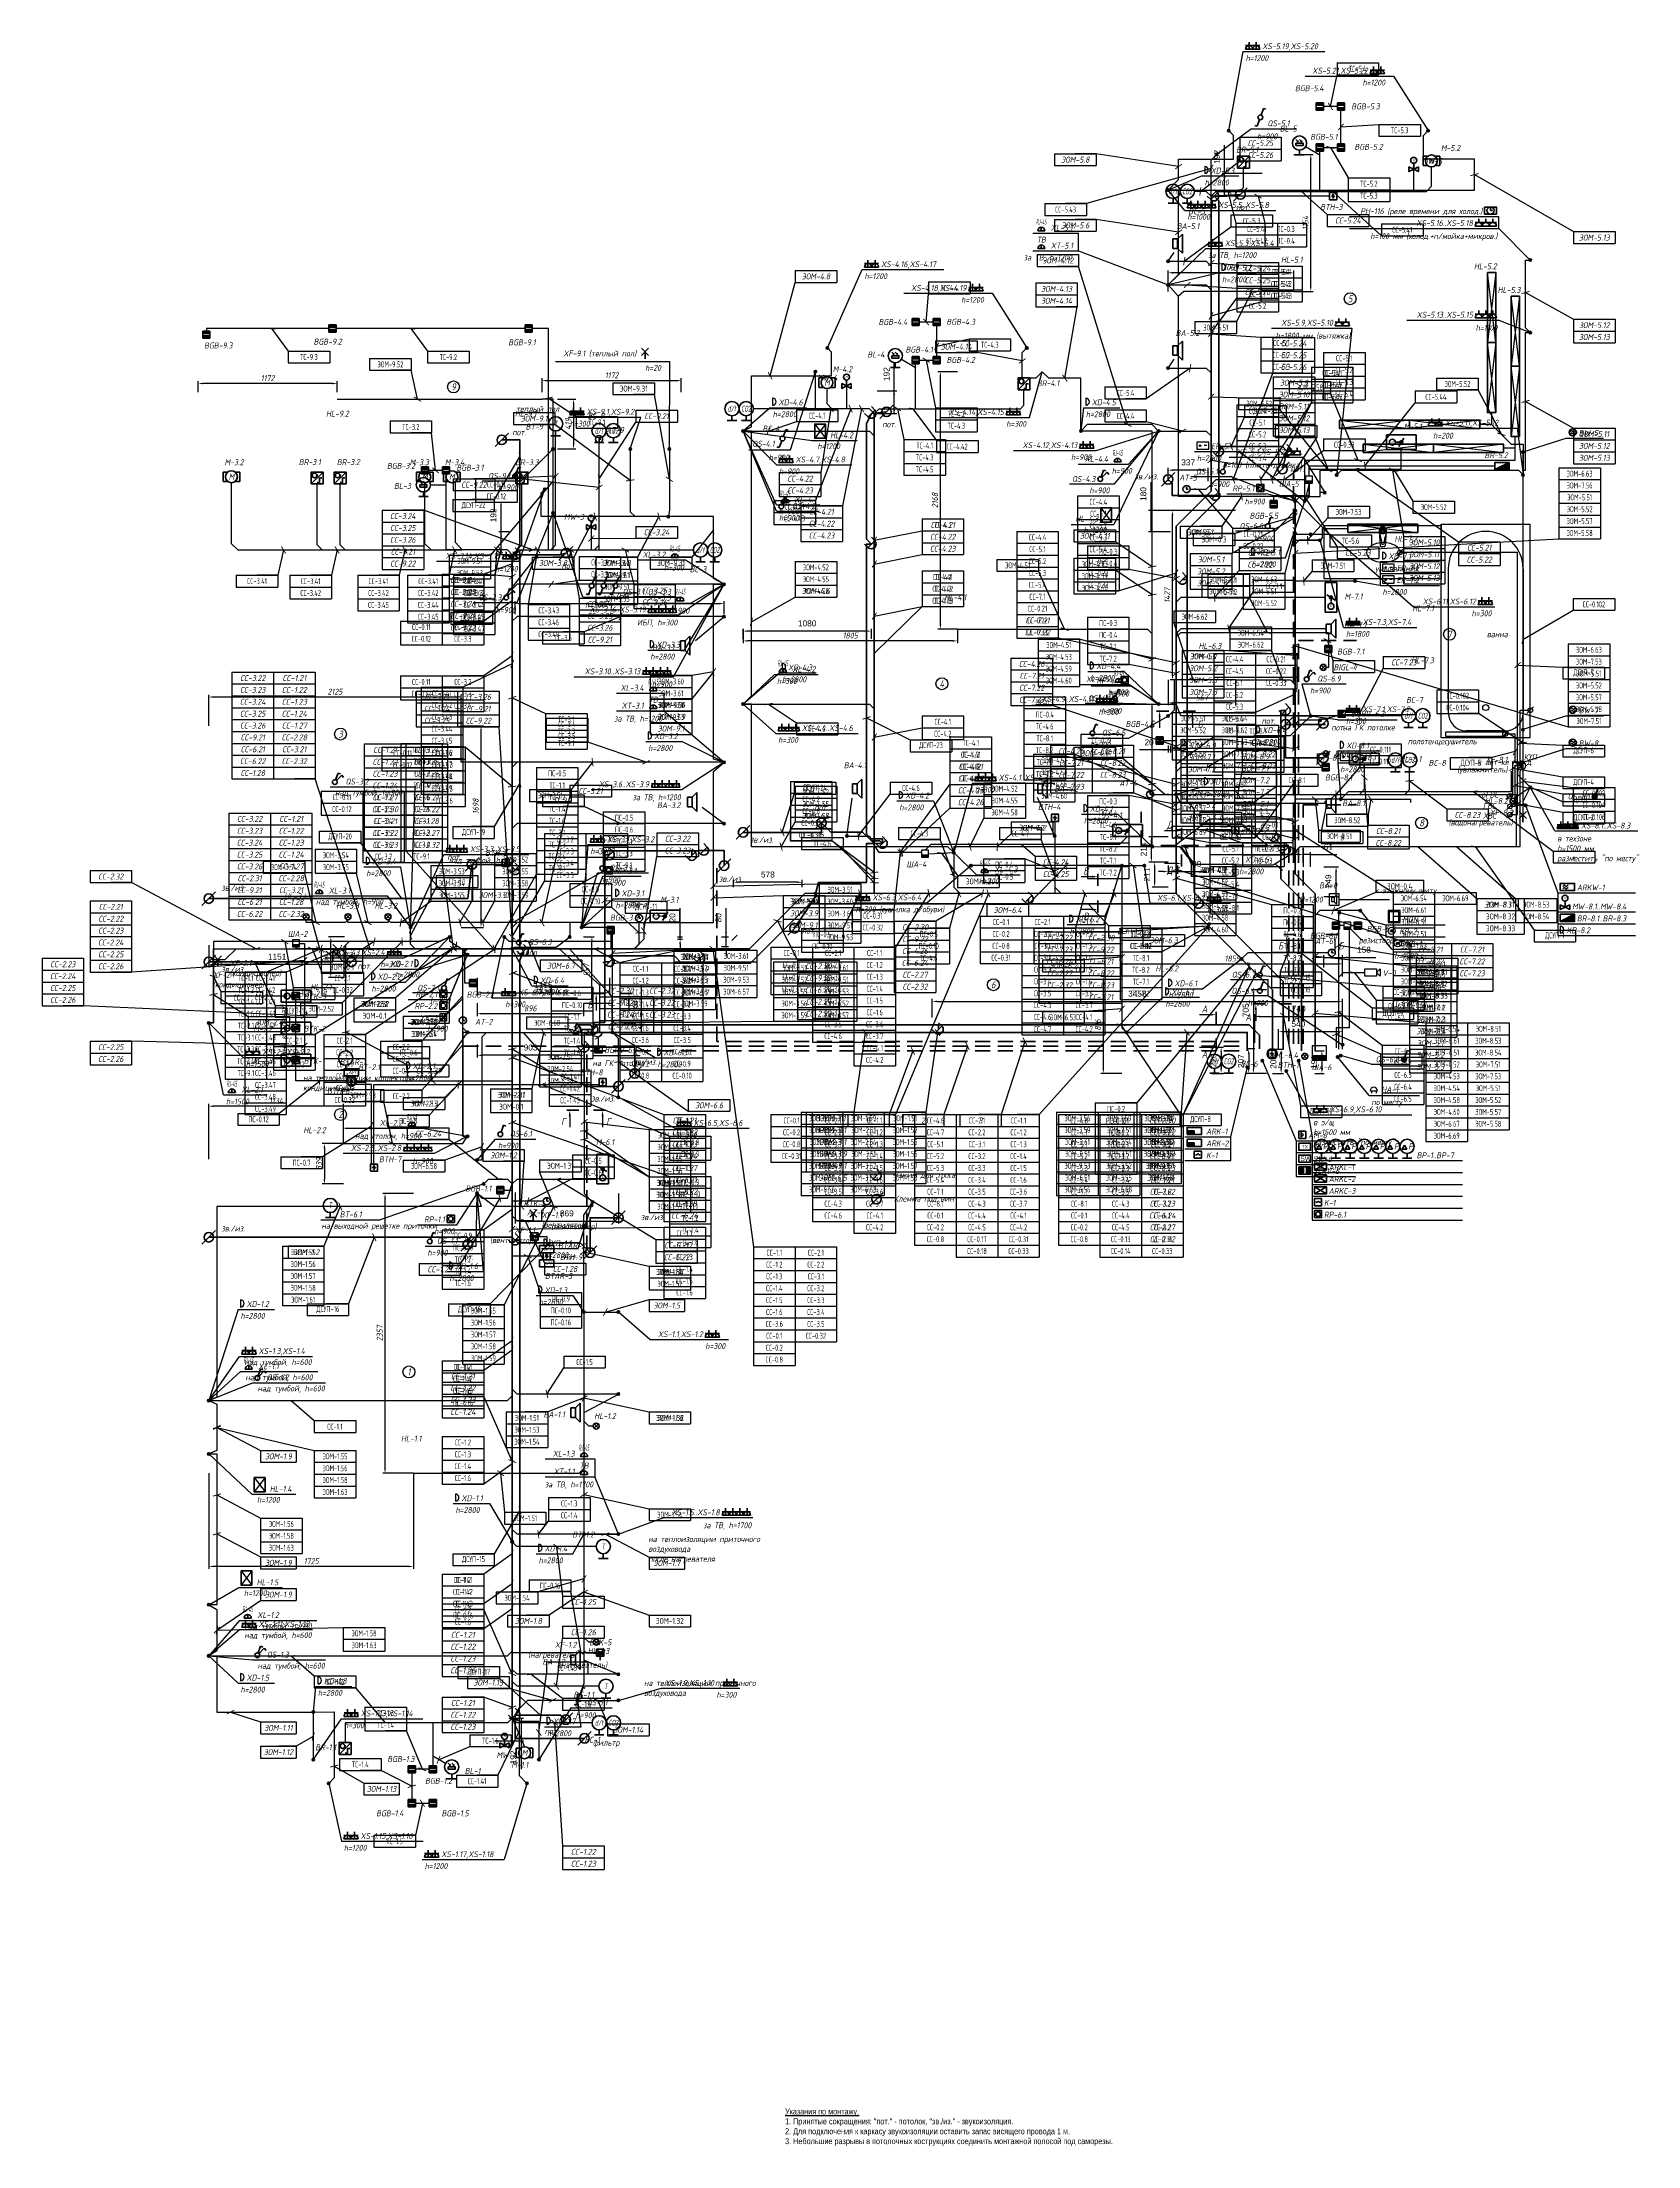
# Model space of a CAD drawing. Header units: millimetres. Extents: x -14566 to 16488, y -7315 to 17206.
# Drawn here: x 3047 to 16488, y -512 to 17206 of the extents above; entities that cross this region are included whole.
import ezdxf
from ezdxf.enums import TextEntityAlignment as Align

# ---------------------------------------------------------------- set-up
doc = ezdxf.new("R2010")
doc.units = ezdxf.units.MM
doc.linetypes.add('DASHED', pattern=[19.05, 12.7, -6.35])
for name, color, linetype in [('01 Экспликация', 7, 'Continuous'), ('02 Розетки', 7, 'Continuous'), ('03 Стационарное ЭО', 7, 'Continuous'), ('04 Освещение', 7, 'Continuous'), ('05 Слаботочка', 7, 'Continuous'), ('06 Авт-ка климата', 7, 'Continuous'), ('07 Авт-ка общая', 7, 'Continuous'), ('08 Пож. и техн. сигн.', 7, 'Continuous'), ('09 ДСУП', 7, 'Continuous'), ('10 Привязка', 7, 'Continuous'), ('12 Трассы и коробки 220', 7, 'Continuous'), ('13 Трассы и коробки слаботочки', 7, 'Continuous'), ('14 Лотки', 7, 'Continuous')]:
    doc.layers.add(name, color=color, linetype=linetype)
doc.styles.add('GOST typeA', font='')
doc.styles.get("Standard").update_dxf_attribs({"font": 'arial.ttf'})
doc.styles.add('ГОСТ-ISOCPEUR', font='isocpeui.ttf', dxfattribs={"width": 0.8})
doc.styles.get('GOST typeA').set_extended_font_data('GOST type A')
doc.linetypes.add('12V', pattern='A,12.7,-5.08,["12V",Standard,S=2.54,R=0,X=-2.54,Y=-1.27],-5.08', length=22.86)
doc.linetypes.add('220V_LINE', pattern='A,0.2,-0.05,["~220V",Standard,S=0.1,R=0,X=0,Y=-0.05],-0.4,0.1', length=0.75)
doc.linetypes.add('24AC', pattern='A,20,-5,["24AC",Standard,S=2.54,R=0,X=-5,Y=-1.27],-5', length=30)
doc.dimstyles.new('ISO-25', dxfattribs={"dimtxt": 2.5, "dimasz": 2.5, "dimexe": 1.25, "dimexo": 0.625, "dimtad": 1, "dimtxsty": 'Standard', "dimcen": 2.5, "dimadec": 0, "dimazin": 0, "dimtfac": 1, "dimtmove": 0, "dimatfit": 3, "dimfxl": 1, "dimarcsym": 0})

# ---------------------------------------------------------------- blocks, each defined once
blk = doc.blocks.new('розетка скрытая трехполюсная')
at = {"color": 0, "lineweight": -2}
for p, q in [((-1.5, 1.5), (1.5, 1.5)), ((-1.5, 0), (1.5, 0)), ((0, 0), (0, 3))]:
    blk.add_line(p, q, dxfattribs=at)
blk.add_arc((0, 0), 1.5, 0, 180, dxfattribs=at)
blk = doc.blocks.new('розетка открытая трехполюсная')
at = {"color": 0, "lineweight": -2}
for p, q in [((-1.5, 1.5), (1.5, 1.5)), ((-1.5, 0), (1.5, 0)), ((0, 1.5), (0, 3))]:
    blk.add_line(p, q, dxfattribs=at)
blk.add_arc((0, 0), 1.5, 0, 180, dxfattribs=at)
blk = doc.blocks.new('розетка скрытая трехполюсная IP54')
at = {"lineweight": -2}
h = blk.add_hatch(color=0, dxfattribs=at)
h.paths.add_polyline_path([(0, 0), (0, 1.5, 0.414214), (-1.5, 0)])
h.paths.add_polyline_path([(1.5, 0, 0.414214), (0, 1.5), (0, 0)])
at = {"color": 0, "lineweight": -2}
for p, q in [((-1.5, 1.5), (1.5, 1.5)), ((-1.5, 0), (1.5, 0)), ((0, 0), (0, 3))]:
    blk.add_line(p, q, dxfattribs=at)
blk.add_arc((0, 0), 1.5, 0, 180, dxfattribs=at)
blk = doc.blocks.new('дроссель d100')
at = {"color": 0, "lineweight": -2}
for p, q in [((0, 0), (0, 100)), ((0, 100), (250, 100)), ((250, 0), (0, 0)), ((103, 15), (147, 85)), ((250, 100), (250, 0))]:
    blk.add_line(p, q, dxfattribs=at)
at = {"color": 0, "linetype": 'DASHED', "lineweight": -2}
blk.add_line((75, 50), (125, 50), dxfattribs=at)
at = {"color": 0, "lineweight": -2}
for centre, radius in [((50, 50), 25), ((125, 50), 12.5)]:
    blk.add_circle(centre, radius, dxfattribs=at)
at = {"color": 0, "lineweight": -2, "style": 'ГОСТ-ISOCPEUR', "width": 0.8}
blk.add_text('M', height=20, dxfattribs=at).set_placement((50, 50), align=Align.MIDDLE_CENTER)
blk = doc.blocks.new('электродвигатель')
at = {"color": 0, "lineweight": -2}
for p, q in [((0, 4), (0, 0)), ((0, 4), (2, 4)), ((0, 0), (2, 0)), ((5, 4), (7, 4)), ((5, 0), (7, 0)), ((7, 4), (7, 0))]:
    blk.add_line(p, q, dxfattribs=at)
blk.add_circle((3.5, 2), 2.5, dxfattribs=at)
at = {"color": 0, "lineweight": -2, "style": 'ГОСТ-ISOCPEUR', "width": 0.8}
blk.add_text('M', height=2.5, rotation=360, dxfattribs=at).set_placement((3.5, 2), align=Align.MIDDLE_CENTER)
blk = doc.blocks.new('энкодер')
at = {"color": 0, "lineweight": -2}
for p, q in [((0, 0), (5, 5)), ((2.43, 3.56), (2.2, 3.9)), ((2.43, 3.56), (2.66, 3.9)), ((2.48, 0.56), (3.48, 0.56)), ((3.48, 0.56), (3.48, 2.56)), ((3.48, 2.56), (4.48, 2.56))]:
    blk.add_line(p, q, dxfattribs=at)
blk.add_lwpolyline([(0, 0), (0, 5), (5, 5), (5, 0)], close=True, dxfattribs=at)
blk.add_circle((1.43, 3.56), 1, dxfattribs=at)
blk = doc.blocks.new('датчик CO2')
at = {"color": 0, "lineweight": -2}
for p, q in [((-2, 0), (2, 0)), ((0, 2), (0, 0))]:
    blk.add_line(p, q, dxfattribs=at)
blk.add_circle((0, 5), 3, dxfattribs=at)
at = {"color": 0, "lineweight": -2, "style": 'ГОСТ-ISOCPEUR', "width": 0.6}
blk.add_text('CO2', height=2.5, rotation=360, dxfattribs=at).set_placement((-0.01, 5), align=Align.MIDDLE_CENTER)
blk = doc.blocks.new('датчик температуры')
at = {"color": 0, "lineweight": -2}
for p, q in [((-2, 0), (2, 0)), ((0, 2), (0, 0))]:
    blk.add_line(p, q, dxfattribs=at)
blk.add_circle((0, 5), 3, dxfattribs=at)
at = {"color": 0, "lineweight": -2, "style": 'ГОСТ-ISOCPEUR', "width": 0.6}
blk.add_text('T', height=2.5, rotation=360, dxfattribs=at).set_placement((-0.01, 5), align=Align.MIDDLE_CENTER)
blk = doc.blocks.new('дымовой')
at = {"color": 0, "lineweight": -2}
for p, q in [((-1.3, 2.5), (-2.11, 1.35)), ((-2.11, 1.35), (-0.89, 1.65)), ((-0.89, 1.65), (-1.71, 0.5))]:
    blk.add_line(p, q, dxfattribs=at)
blk.add_lwpolyline([(-3, 0), (-3, 3), (0, 3), (0, 0)], close=True, dxfattribs=at)
blk = doc.blocks.new('ППК')
at = {"lineweight": -2}
blk.add_hatch(color=0, dxfattribs=at).paths.add_polyline_path([(-3, 0), (-3, 1.5), (-6, 1.5), (-6, 0)])
at = {"color": 0, "lineweight": -2}
for p in [(-6, 1.5), (-3, 0)]:
    blk.add_line(p, (-3, 1.5), dxfattribs=at)
blk.add_lwpolyline([(-6, 0), (-6, 3), (0, 3), (0, 0)], close=True, dxfattribs=at)
blk = doc.blocks.new('датчик давления')
at = {"color": 0, "lineweight": -2}
for p, q in [((-1.09, 5.56), (-2.09, 3.83)), ((-2.09, 3.83), (-0.09, 3.83)), ((-2, 0), (2, 0)), ((-0.09, 3.83), (-1.09, 5.56)), ((0, 2), (0, 0))]:
    blk.add_line(p, q, dxfattribs=at)
blk.add_circle((0, 5), 3, dxfattribs=at)
at = {"color": 0, "lineweight": -2, "style": 'ГОСТ-ISOCPEUR', "width": 0.8}
blk.add_text('P', height=2.5, rotation=360, dxfattribs=at).set_placement((1.5, 5), align=Align.MIDDLE_CENTER)
blk = doc.blocks.new('краб ТВ')
at = {"color": 0, "lineweight": -2}
blk.add_lwpolyline([(0, 0), (0, 3), (3, 3), (3, 0)], close=True, dxfattribs=at)
blk.add_lwpolyline([(1, 0.5), (1, 2.5), (2, 1.5), (1, 0.5)], dxfattribs=at)
blk = doc.blocks.new('панель медная')
at = {"color": 0, "lineweight": -2}
blk.add_lwpolyline([(0, 3), (5, 3), (5, 0), (0, 0)], close=True, dxfattribs=at)
at = {"color": 0, "lineweight": -2, "style": 'GOST typeA'}
blk.add_text('TX', height=1.5, dxfattribs=at).set_placement((1.43, 0.76))
blk = doc.blocks.new('сервер')
at = {"color": 0, "lineweight": -2}
for p, q in [((0.5, 2.5), (2, 2.5)), ((0.5, 0.5), (0.5, 2.5)), ((0.5, 2), (2, 2)), ((0.5, 1.5), (2, 1.5)), ((0.5, 1), (2, 1)), ((2, 0.5), (0.5, 0.5)), ((1, 2.5), (1, 0.5)), ((1.5, 2.5), (1.5, 0.5)), ((2, 2.5), (2, 0.5)), ((3, 2.5), (4.5, 2.5)), ((3, 2), (4.5, 2)), ((3, 1.5), (4.5, 1.5)), ((3, 1), (4.5, 1)), ((3, 0.5), (4.5, 0.5))]:
    blk.add_line(p, q, dxfattribs=at)
blk.add_lwpolyline([(0, 0), (5, 0), (5, 3), (0, 3)], close=True, dxfattribs=at)
blk = doc.blocks.new('коммутатор')
at = {"color": 0, "lineweight": -2}
blk.add_lwpolyline([(0, 0), (5, 0), (5, 3), (0, 3)], close=True, dxfattribs=at)
blk.add_text('SW', height=2, dxfattribs=at).set_placement((0.72, 0.48))
blk = doc.blocks.new('часы')
at = {"color": 0, "lineweight": -2}
for q in [(9893.5, 982.52), (9894.25, 981.52)]:
    blk.add_line((9893.5, 981.52), q, dxfattribs=at)
blk.add_circle((9893.5, 981.52), 1.5, dxfattribs=at)
blk = doc.blocks.new('геркон')
at = {"lineweight": -2}
for points in [[(3, 2), (3, 3), (0, 3), (0, 2)], [(3, 0), (3, 1), (0, 1), (0, 0)]]:
    blk.add_hatch(color=0, dxfattribs=at).paths.add_polyline_path(points)
at = {"color": 0, "lineweight": -2}
for p, q in [((0, 0), (0, 3)), ((0, 3), (3, 3)), ((0, 2), (3, 2)), ((0, 1), (3, 1)), ((3, 0), (0, 0)), ((3, 3), (3, 0))]:
    blk.add_line(p, q, dxfattribs=at)
blk = doc.blocks.new('датчик протечки')
at = {"color": 0, "lineweight": -2}
blk.add_circle((0, 0), 1.5, dxfattribs=at)
at = {"color": 0, "lineweight": -2, "start_tangent": (0.745789, 0.666182), "end_tangent": (0.976749, -0.214388)}
for points in [[(-1.08, 0.27), (-0.41, 0.76), (0.2, 0.22), (1.14, 0.64)], [(-1.08, -0.73), (-0.41, -0.24), (0.2, -0.78), (1.14, -0.36)]]:
    blk.add_spline(points, degree=3, dxfattribs=at)
blk = doc.blocks.new('вентиль с электроприводом')
at = {"color": 0, "linetype": 'DASHED', "lineweight": -2}
blk.add_line((0, 2.5), (0, 0), dxfattribs=at)
at = {"color": 0, "lineweight": -2}
for points in [[(-2, 1), (-2, -1), (0, 0), (-2, 1)], [(2, 1), (2, -1), (0, 0), (2, 1)]]:
    blk.add_lwpolyline(points, dxfattribs=at)
blk.add_circle((0, 3.75), 1.25, dxfattribs=at)
at = {"color": 0, "lineweight": -2, "style": 'ГОСТ-ISOCPEUR', "width": 0.8}
blk.add_text('M', height=1, rotation=360, dxfattribs=at).set_placement((0, 3.75), align=Align.MIDDLE_CENTER)
blk = doc.blocks.new('контроллер протечек')
at = {"color": 0, "lineweight": -2}
blk.add_lwpolyline([(0, 0), (0, 3), (6, 3), (6, 0)], close=True, dxfattribs=at)
at = {"color": 0, "lineweight": -2, "start_tangent": (0.745789, 0.666182), "end_tangent": (0.976749, -0.214388)}
for points in [[(1.1, 1.73), (1.77, 2.23), (2.38, 1.68), (3.32, 2.1)], [(1.1, 0.73), (1.77, 1.23), (2.38, 0.68), (3.32, 1.1)]]:
    blk.add_spline(points, degree=3, dxfattribs=at)
blk = doc.blocks.new('громкоговоритель')
at = {"color": 0, "lineweight": -2}
for p, q in [((0, -2), (0, 2)), ((0, 2), (2, 2)), ((2, 2), (4, 4)), ((2, 2), (2, -2)), ((4, 4), (4, -4)), ((2, -2), (0, -2)), ((2, -2), (4, -4))]:
    blk.add_line(p, q, dxfattribs=at)
blk = doc.blocks.new('счетчик воды')
at = {"lineweight": -2}
blk.add_hatch(color=0, dxfattribs=at).paths.add_polyline_path([(6, 0), (6, 3), (0, 0)])
at = {"color": 0, "lineweight": -2}
blk.add_line((0, 0), (6, 3), dxfattribs=at)
blk.add_lwpolyline([(0, 0), (0, 3), (6, 3), (6, 0)], close=True, dxfattribs=at)
blk = doc.blocks.new('Охранный датчик')
blk.add_hatch(color=0).paths.add_polyline_path([(3, 3), (0, 3), (0, 0), (3, 0), (1.5, 1.5)])
at = {"color": 0}
for p, q in [((3, 3), (1.5, 1.5)), ((1.5, 1.5), (3, 0))]:
    blk.add_line(p, q, dxfattribs=at)
blk.add_lwpolyline([(3, 0), (0, 0), (0, 3), (3, 3)], close=True, dxfattribs=at)
blk = doc.blocks.new('маршрутизатор INET')
at = {"color": 0, "lineweight": -2}
for p, q in [((0, 3), (5, 0)), ((5, 3), (0, 0))]:
    blk.add_line(p, q, dxfattribs=at)
blk.add_lwpolyline([(0, 0), (5, 0), (5, 3), (0, 3)], close=True, dxfattribs=at)
blk = doc.blocks.new('реле контроля напряжения')
at = {"color": 0, "lineweight": -2, "ltscale": 100}
for p, q in [((0.5, 1.5), (1, 1.5)), ((1, 1.5), (2, 2)), ((2, 1.5), (2.5, 1.5))]:
    blk.add_line(p, q, dxfattribs=at)
blk.add_lwpolyline([(0, 0), (3, 0), (3, 3), (0, 3)], close=True, dxfattribs=at)
blk = doc.blocks.new('шкаф')
blk.add_hatch(color=256).paths.add_polyline_path([(3, 0), (3, 1), (0, 1), (0, 0)])
blk.add_line((0, 1), (3, 1))
blk.add_lwpolyline([(0, 0), (3, 0), (3, 3), (0, 3)], close=True)
blk = doc.blocks.new('стац. точка')
at = {"color": 0, "lineweight": -2}
for p, q in [((-1.5, 1.5), (1.5, -1.5)), ((1.5, 1.5), (-1.5, -1.5)), ((0, 0), (0, -3))]:
    blk.add_line(p, q, dxfattribs=at)
blk = doc.blocks.new('кнопка 1')
at = {"color": 0, "lineweight": -2}
for p, q in [((0.35, 0.94), (1.39, 3.78)), ((1.39, 3.78), (2.34, 3.45))]:
    blk.add_line(p, q, dxfattribs=at)
blk.add_circle((0, 0), 1, dxfattribs=at)
blk = doc.blocks.new('кнопка 1 открытая IP44')
at = {"lineweight": -2}
blk.add_hatch(color=0, dxfattribs=at).paths.add_polyline_path([(-1, 0, 1), (1, 0, 1)])
at = {"color": 0, "lineweight": -2}
for p, q in [((0.35, 0.94), (1.39, 3.78)), ((1.39, 3.78), (2.34, 3.45))]:
    blk.add_line(p, q, dxfattribs=at)
blk.add_circle((0, 0), 1, dxfattribs=at)
blk = doc.blocks.new('регулятор')
at = {"color": 0, "lineweight": -2}
blk.add_lwpolyline([(-1.5, -1.5), (-1.5, 1.5), (1.5, 1.5), (1.5, -1.5)], close=True, dxfattribs=at)
blk.add_circle((0, 0), 1, dxfattribs=at)
blk = doc.blocks.new('клавиатура ОС')
at = {"color": 0}
for p, q in [((0, 2), (3, 2)), ((0, 1), (3, 1)), ((1, 3), (1, 0)), ((2, 3), (2, 0))]:
    blk.add_line(p, q, dxfattribs=at)
blk.add_lwpolyline([(0, 0), (3, 0), (3, 3), (0, 3)], close=True, dxfattribs=at)
blk = doc.blocks.new('кнопка 2')
at = {"color": 0, "lineweight": -2}
for p, q in [((0.35, 0.94), (1.39, 3.78)), ((0.71, 0.71), (2.93, 2.93)), ((1.39, 3.78), (2.34, 3.45)), ((2.93, 2.93), (3.66, 2))]:
    blk.add_line(p, q, dxfattribs=at)
blk.add_circle((0, 0), 1, dxfattribs=at)
blk = doc.blocks.new('кнопка жалюзи')
at = {"color": 0, "lineweight": -2}
for p, q in [((0.35, 0.94), (1.39, 3.78)), ((1.39, 3.78), (2.34, 3.45)), ((-2.34, -3.45), (-1.39, -3.78)), ((-1.39, -3.78), (-0.35, -0.94))]:
    blk.add_line(p, q, dxfattribs=at)
blk.add_circle((0, 0), 1, dxfattribs=at)
blk = doc.blocks.new('звонок')
at = {"color": 0, "lineweight": -2}
for p, q in [((-1.5, 0), (1.5, 0)), ((-1, 0), (-1, -1)), ((1, 0), (1, -1))]:
    blk.add_line(p, q, dxfattribs=at)
blk.add_arc((0, 0), 1.5, 0, 180, dxfattribs=at)
blk = doc.blocks.new('тревожная кнопка')
h = blk.add_hatch(color=0)
h.dxf.hatch_style = 1
edge = h.paths.add_edge_path()
edge.add_arc((0, 0), 0.5, 0, 360)
at = {"color": 0}
for radius in [1.5, 0.5]:
    blk.add_circle((0, 0), radius, dxfattribs=at)
blk = doc.blocks.new('аудиодомофон')
at = {"color": 0, "lineweight": -2}
for p, q in [((1, 1.5), (1, 3.5)), ((1, 3.5), (2, 3.5)), ((2, 1.5), (1, 1.5)), ((2, 3.5), (3, 4.5)), ((2, 3.5), (2, 1.5)), ((2, 1.5), (3, 0.5)), ((3, 4.5), (3, 0.5))]:
    blk.add_line(p, q, dxfattribs=at)
blk.add_lwpolyline([(0, 0), (0, 5), (4, 5), (4, 0)], close=True, dxfattribs=at)
blk = doc.blocks.new('розетка RJ-45')
at = {"color": 0, "lineweight": -2}
for p, q in [((-1.5, 0), (1.5, 0)), ((0, 0), (0, 1.5))]:
    blk.add_line(p, q, dxfattribs=at)
blk.add_arc((0, 0), 1.5, 0, 180, dxfattribs=at)
at = {"color": 0, "lineweight": -2, "style": 'ГОСТ-ISOCPEUR', "width": 0.4}
blk.add_text('RJ-45', height=2.5, dxfattribs=at).set_placement((0, 2.5), align=Align.CENTER)
blk = doc.blocks.new('розетка ТВ')
at = {"color": 0, "lineweight": -2}
for p, q in [((-1.5, 0), (1.5, 0)), ((0, 0), (0, 1.5))]:
    blk.add_line(p, q, dxfattribs=at)
blk.add_arc((0, 0), 1.5, 0, 180, dxfattribs=at)
at = {"color": 0, "lineweight": -2, "style": 'ГОСТ-ISOCPEUR', "width": 0.8}
blk.add_text('ТВ', height=2.5, dxfattribs=at).set_placement((0, 2.5), align=Align.CENTER)
blk = doc.blocks.new('коробка коммутационная')
at = {"color": 0}
blk.add_line((0, 3), (0, 0), dxfattribs=at)
blk.add_arc((0, 1.5), 1.5, 270, 90, dxfattribs=at)
blk = doc.blocks.new('фотоэлемент')
at = {"color": 0, "lineweight": -2}
for p, q in [((-2, 0), (2, 0)), ((-1.48, 6.52), (-0.51, 5.55)), ((-0.51, 5.55), (-1.02, 5.74)), ((-0.51, 5.55), (-0.7, 6.06)), ((0, 2), (0, 0)), ((0.02, 6.52), (0.99, 5.55)), ((0.99, 5.55), (0.48, 5.74)), ((0.99, 5.55), (0.8, 6.06))]:
    blk.add_line(p, q, dxfattribs=at)
blk.add_lwpolyline([(-1.5, 5), (1.5, 5), (1.5, 4), (-1.5, 4)], close=True, dxfattribs=at)
blk.add_circle((0, 5), 3, dxfattribs=at)
blk = doc.blocks.new('ИП')
at = {"color": 0}
for p, q in [((0.86, 1.5), (1.91, 1.5)), ((1.38, 0.97), (1.38, 2.03)), ((4.14, 1.5), (3.09, 1.5))]:
    blk.add_line(p, q, dxfattribs=at)
blk.add_lwpolyline([(0, 0), (5, 0), (5, 3), (0, 3)], close=True, dxfattribs=at)
blk = doc.blocks.new('*T100')
at = {"layer": '02 Розетки', "color": 0, "lineweight": -2}
for p, q in [((0, 0), (350, 0)), ((0, 0), (0, -600)), ((350, 0), (350, -600)), ((0, -100), (350, -100)), ((0, -200), (350, -200)), ((0, -300), (350, -300)), ((0, -400), (350, -400)), ((0, -500), (350, -500)), ((0, -600), (350, -600))]:
    blk.add_line(p, q, dxfattribs=at)
at = {"layer": '02 Розетки', "color": 0, "char_height": 50, "width": 330, "attachment_point": 5, "style": 'ГОСТ-ISOCPEUR'}
for s, insert in [('{ЭОМ-2.1}', (175, -150)), ('{ЭОМ-1.1}', (175, -50)), ('{ЭОМ-3.9}', (175, -350)), ('{ЭОМ-3.1}', (175, -250)), ('{ЭОМ-9.1}', (175, -450)), ('{ЭОМ-6.1}', (175, -550))]:
    blk.add_mtext(s, dxfattribs=dict(at, insert=insert))
blk = doc.blocks.new('*T101')
at = {"layer": '02 Розетки', "color": 0, "lineweight": -2}
for p, q in [((0, 0), (350, 0)), ((0, 0), (0, -100)), ((350, 0), (350, -100)), ((0, -100), (350, -100))]:
    blk.add_line(p, q, dxfattribs=at)
at = {"layer": '02 Розетки', "color": 0, "insert": (175, -50), "char_height": 50, "width": 330, "attachment_point": 5, "style": 'ГОСТ-ISOCPEUR'}
blk.add_mtext('{ЭОМ-1.2}', dxfattribs=at)
blk = doc.blocks.new('*T102')
at = {"layer": '02 Розетки', "color": 0, "lineweight": -2}
for p, q in [((0, 0), (300, 0)), ((0, 0), (0, -100)), ((300, 0), (300, -100)), ((0, -100), (300, -100))]:
    blk.add_line(p, q, dxfattribs=at)
at = {"layer": '02 Розетки', "color": 0, "insert": (150, -50), "char_height": 50, "width": 280, "attachment_point": 5, "style": 'ГОСТ-ISOCPEUR'}
blk.add_mtext('{ЭОМ-1.2}', dxfattribs=at)
blk = doc.blocks.new('*T103')
at = {"layer": '02 Розетки', "color": 0, "lineweight": -2}
for p, q in [((0, 0), (350, 0)), ((0, 0), (0, -100)), ((350, 0), (350, -100)), ((0, -100), (350, -100))]:
    blk.add_line(p, q, dxfattribs=at)
at = {"layer": '02 Розетки', "color": 0, "insert": (175, -50), "char_height": 50, "width": 330, "attachment_point": 5, "style": 'ГОСТ-ISOCPEUR'}
blk.add_mtext('{ЭОМ-1.4}', dxfattribs=at)
blk = doc.blocks.new('*T104')
at = {"layer": '02 Розетки', "color": 0, "lineweight": -2}
for p, q in [((0, 0), (300, 0)), ((0, 0), (0, -100)), ((300, 0), (300, -100)), ((0, -100), (300, -100))]:
    blk.add_line(p, q, dxfattribs=at)
at = {"layer": '02 Розетки', "color": 0, "insert": (150, -50), "char_height": 50, "width": 280, "attachment_point": 5, "style": 'ГОСТ-ISOCPEUR'}
blk.add_mtext('{ЭОМ-1.5}', dxfattribs=at)
blk = doc.blocks.new('*T105')
at = {"layer": '02 Розетки', "color": 0, "lineweight": -2}
for p, q in [((0, 0), (350, 0)), ((0, 0), (0, -100)), ((350, 0), (350, -100)), ((0, -100), (350, -100))]:
    blk.add_line(p, q, dxfattribs=at)
at = {"layer": '02 Розетки', "color": 0, "insert": (175, -50), "char_height": 50, "width": 330, "attachment_point": 5, "style": 'ГОСТ-ISOCPEUR'}
blk.add_mtext('{ЭОМ-1.6}', dxfattribs=at)
blk = doc.blocks.new('*T106')
at = {"layer": '02 Розетки', "color": 0, "lineweight": -2}
for p, q in [((0, 0), (300, 0)), ((0, 0), (0, -100)), ((300, 0), (300, -100)), ((0, -100), (300, -100))]:
    blk.add_line(p, q, dxfattribs=at)
at = {"layer": '02 Розетки', "color": 0, "insert": (150, -50), "char_height": 50, "width": 280, "attachment_point": 5, "style": 'ГОСТ-ISOCPEUR'}
blk.add_mtext('{ЭОМ-1.7}', dxfattribs=at)
blk = doc.blocks.new('*T107')
at = {"layer": '02 Розетки', "color": 0, "lineweight": -2}
for p, q in [((0, 0), (350, 0)), ((0, 0), (0, -100)), ((350, 0), (350, -100)), ((0, -100), (350, -100))]:
    blk.add_line(p, q, dxfattribs=at)
at = {"layer": '02 Розетки', "color": 0, "insert": (175, -50), "char_height": 50, "width": 330, "attachment_point": 5, "style": 'ГОСТ-ISOCPEUR'}
blk.add_mtext('{ЭОМ-1.8}', dxfattribs=at)
blk = doc.blocks.new('*T108')
at = {"layer": '02 Розетки', "color": 0, "lineweight": -2}
for p, q in [((0, 0), (350, 0)), ((0, 0), (0, -100)), ((350, 0), (350, -100)), ((0, -100), (350, -100))]:
    blk.add_line(p, q, dxfattribs=at)
at = {"layer": '02 Розетки', "color": 0, "insert": (175, -50), "char_height": 50, "width": 330, "attachment_point": 5, "style": 'ГОСТ-ISOCPEUR'}
blk.add_mtext('{ЭОМ-1.14}', dxfattribs=at)
blk = doc.blocks.new('*T109')
at = {"layer": '02 Розетки', "color": 0, "lineweight": -2}
for p, q in [((0, 0), (300, 0)), ((0, 0), (0, -100)), ((300, 0), (300, -100)), ((0, -100), (300, -100))]:
    blk.add_line(p, q, dxfattribs=at)
at = {"layer": '02 Розетки', "color": 0, "insert": (150, -50), "char_height": 50, "width": 280, "attachment_point": 5, "style": 'ГОСТ-ISOCPEUR'}
blk.add_mtext('{ЭОМ-1.9}', dxfattribs=at)
blk = doc.blocks.new('*T110')
at = {"layer": '02 Розетки', "color": 0, "lineweight": -2}
for p, q in [((0, 0), (300, 0)), ((0, 0), (0, -100)), ((300, 0), (300, -100)), ((0, -100), (300, -100))]:
    blk.add_line(p, q, dxfattribs=at)
at = {"layer": '02 Розетки', "color": 0, "insert": (150, -50), "char_height": 50, "width": 280, "attachment_point": 5, "style": 'ГОСТ-ISOCPEUR'}
blk.add_mtext('{ЭОМ-1.9}', dxfattribs=at)
blk = doc.blocks.new('*T111')
at = {"layer": '02 Розетки', "color": 0, "lineweight": -2}
for p, q in [((0, 0), (300, 0)), ((0, 0), (0, -100)), ((300, 0), (300, -100)), ((0, -100), (300, -100))]:
    blk.add_line(p, q, dxfattribs=at)
at = {"layer": '02 Розетки', "color": 0, "insert": (150, -50), "char_height": 50, "width": 280, "attachment_point": 5, "style": 'ГОСТ-ISOCPEUR'}
blk.add_mtext('{ЭОМ-1.9}', dxfattribs=at)
blk = doc.blocks.new('*T112')
at = {"layer": '02 Розетки', "color": 0, "lineweight": -2}
for p, q in [((0, 0), (300, 0)), ((0, 0), (0, -100)), ((300, 0), (300, -100)), ((0, -100), (300, -100))]:
    blk.add_line(p, q, dxfattribs=at)
at = {"layer": '02 Розетки', "color": 0, "insert": (150, -50), "char_height": 50, "width": 280, "attachment_point": 5, "style": 'ГОСТ-ISOCPEUR'}
blk.add_mtext('{ЭОМ-1.11}', dxfattribs=at)
blk = doc.blocks.new('*T113')
at = {"layer": '02 Розетки', "color": 0, "lineweight": -2}
for p, q in [((0, 0), (350, 0)), ((0, 0), (0, -600)), ((350, 0), (350, -600)), ((0, -100), (350, -100)), ((0, -200), (350, -200)), ((0, -300), (350, -300)), ((0, -400), (350, -400)), ((0, -500), (350, -500)), ((0, -600), (350, -600))]:
    blk.add_line(p, q, dxfattribs=at)
at = {"layer": '02 Розетки', "color": 0, "char_height": 50, "width": 330, "attachment_point": 5, "style": 'ГОСТ-ISOCPEUR'}
for s, insert in [('ЭОМ-2.1', (175, -150)), ('{ЭОМ-1.1}', (175, -50)), ('{ЭОМ-3.9}', (175, -350)), ('{ЭОМ-3.1}', (175, -250)), ('{ЭОМ-6.5}', (175, -550)), ('{ЭОМ-9.1}', (175, -450))]:
    blk.add_mtext(s, dxfattribs=dict(at, insert=insert))
blk = doc.blocks.new('*T114')
at = {"layer": '02 Розетки', "color": 0, "lineweight": -2}
for p, q in [((0, 0), (350, 0)), ((0, 0), (0, -100)), ((350, 0), (350, -100)), ((0, -100), (350, -100))]:
    blk.add_line(p, q, dxfattribs=at)
at = {"layer": '02 Розетки', "color": 0, "insert": (175, -50), "char_height": 50, "width": 330, "attachment_point": 5, "style": 'ГОСТ-ISOCPEUR'}
blk.add_mtext('{ЭОМ-1.1}', dxfattribs=at)
blk = doc.blocks.new('*T115')
at = {"layer": '02 Розетки', "color": 0, "lineweight": -2}
for p, q in [((0, 0), (350, 0)), ((0, 0), (0, -100)), ((350, 0), (350, -100)), ((0, -100), (350, -100))]:
    blk.add_line(p, q, dxfattribs=at)
at = {"layer": '02 Розетки', "color": 0, "insert": (175, -50), "char_height": 50, "width": 330, "attachment_point": 5, "style": 'ГОСТ-ISOCPEUR'}
blk.add_mtext('ЭОМ-2.1', dxfattribs=at)
blk = doc.blocks.new('*T116')
at = {"layer": '02 Розетки', "color": 0, "lineweight": -2}
for p, q in [((0, 0), (350, 0)), ((0, 0), (0, -100)), ((350, 0), (350, -100)), ((0, -100), (350, -100))]:
    blk.add_line(p, q, dxfattribs=at)
at = {"layer": '02 Розетки', "color": 0, "insert": (175, -50), "char_height": 50, "width": 330, "attachment_point": 5, "style": 'ГОСТ-ISOCPEUR'}
blk.add_mtext('{ЭОМ-2.2}', dxfattribs=at)
blk = doc.blocks.new('*T117')
at = {"layer": '02 Розетки', "color": 0, "lineweight": -2}
for p, q in [((0, 0), (350, 0)), ((0, 0), (0, -100)), ((350, 0), (350, -100)), ((0, -100), (350, -100))]:
    blk.add_line(p, q, dxfattribs=at)
at = {"layer": '02 Розетки', "color": 0, "insert": (175, -50), "char_height": 50, "width": 330, "attachment_point": 5, "style": 'ГОСТ-ISOCPEUR'}
blk.add_mtext('{ЭОМ-2.2}', dxfattribs=at)
blk = doc.blocks.new('*T118')
at = {"layer": '02 Розетки', "color": 0, "lineweight": -2}
for p, q in [((0, 0), (350, 0)), ((0, 0), (0, -100)), ((350, 0), (350, -100)), ((0, -100), (350, -100))]:
    blk.add_line(p, q, dxfattribs=at)
at = {"layer": '02 Розетки', "color": 0, "insert": (175, -50), "char_height": 50, "width": 330, "attachment_point": 5, "style": 'ГОСТ-ISOCPEUR'}
blk.add_mtext('{ЭОМ-2.3}', dxfattribs=at)
blk = doc.blocks.new('*T119')
at = {"layer": '02 Розетки', "color": 0, "lineweight": -2}
for p, q in [((0, 0), (350, 0)), ((0, 0), (0, -100)), ((350, 0), (350, -100)), ((0, -100), (350, -100))]:
    blk.add_line(p, q, dxfattribs=at)
at = {"layer": '02 Розетки', "color": 0, "insert": (175, -50), "char_height": 50, "width": 330, "attachment_point": 5, "style": 'ГОСТ-ISOCPEUR'}
blk.add_mtext('{ЭОМ-2.4}', dxfattribs=at)
blk = doc.blocks.new('*T120')
at = {"layer": '02 Розетки', "color": 0, "lineweight": -2}
for p, q in [((0, 0), (350, 0)), ((0, 0), (0, -400)), ((350, 0), (350, -400)), ((0, -100), (350, -100)), ((0, -200), (350, -200)), ((0, -300), (350, -300)), ((0, -400), (350, -400))]:
    blk.add_line(p, q, dxfattribs=at)
at = {"layer": '02 Розетки', "color": 0, "char_height": 50, "width": 330, "attachment_point": 5, "style": 'ГОСТ-ISOCPEUR'}
for s, insert in [('{ЭОМ-3.9}', (175, -150)), ('{ЭОМ-3.1}', (175, -50)), ('{ЭОМ-6.7}', (175, -350)), ('{ЭОМ-9.1}', (175, -250))]:
    blk.add_mtext(s, dxfattribs=dict(at, insert=insert))
blk = doc.blocks.new('*T121')
at = {"layer": '02 Розетки', "color": 0, "lineweight": -2}
for p, q in [((0, 0), (350, 0)), ((0, 0), (0, -100)), ((350, 0), (350, -100)), ((0, -100), (350, -100))]:
    blk.add_line(p, q, dxfattribs=at)
at = {"layer": '02 Розетки', "color": 0, "insert": (175, -50), "char_height": 50, "width": 330, "attachment_point": 5, "style": 'ГОСТ-ISOCPEUR'}
blk.add_mtext('{ЭОМ-3.3}', dxfattribs=at)
blk = doc.blocks.new('*T122')
at = {"layer": '02 Розетки', "color": 0, "lineweight": -2}
for p, q in [((0, 0), (350, 0)), ((0, 0), (0, -300)), ((350, 0), (350, -300)), ((0, -100), (350, -100)), ((0, -200), (350, -200)), ((0, -300), (350, -300))]:
    blk.add_line(p, q, dxfattribs=at)
at = {"layer": '02 Розетки', "color": 0, "char_height": 50, "width": 330, "attachment_point": 5, "style": 'ГОСТ-ISOCPEUR'}
for s, insert in [('{ЭОМ-3.4}', (175, -50)), ('{ЭОМ-3.9}', (175, -150)), ('{ЭОМ-9.1}', (175, -250))]:
    blk.add_mtext(s, dxfattribs=dict(at, insert=insert))
blk = doc.blocks.new('*T123')
at = {"layer": '02 Розетки', "color": 0, "lineweight": -2}
for p, q in [((0, 0), (350, 0)), ((0, 0), (0, -300)), ((350, 0), (350, -300)), ((0, -100), (350, -100)), ((0, -200), (350, -200)), ((0, -300), (350, -300))]:
    blk.add_line(p, q, dxfattribs=at)
at = {"layer": '02 Розетки', "color": 0, "char_height": 50, "width": 330, "attachment_point": 5, "style": 'ГОСТ-ISOCPEUR'}
for s, insert in [('{ЭОМ-3.6}', (175, -50)), ('{ЭОМ-3.9}', (175, -150)), ('{ЭОМ-9.1}', (175, -250))]:
    blk.add_mtext(s, dxfattribs=dict(at, insert=insert))
blk = doc.blocks.new('*T124')
at = {"layer": '02 Розетки', "color": 0, "lineweight": -2}
for p, q in [((0, 0), (350, 0)), ((0, 0), (0, -200)), ((350, 0), (350, -200)), ((0, -100), (350, -100)), ((0, -200), (350, -200))]:
    blk.add_line(p, q, dxfattribs=at)
at = {"layer": '02 Розетки', "color": 0, "char_height": 50, "width": 330, "attachment_point": 5, "style": 'ГОСТ-ISOCPEUR'}
for s, insert in [('{ЭОМ-3.8}', (175, -50)), ('{ЭОМ-9.1}', (175, -150))]:
    blk.add_mtext(s, dxfattribs=dict(at, insert=insert))
blk = doc.blocks.new('*T125')
at = {"layer": '02 Розетки', "color": 0, "lineweight": -2}
for p, q in [((0, 0), (350, 0)), ((0, 0), (0, -100)), ((350, 0), (350, -100)), ((0, -100), (350, -100))]:
    blk.add_line(p, q, dxfattribs=at)
at = {"layer": '02 Розетки', "color": 0, "insert": (175, -50), "char_height": 50, "width": 330, "attachment_point": 5, "style": 'ГОСТ-ISOCPEUR'}
blk.add_mtext('{ЭОМ-3.8}', dxfattribs=at)
blk = doc.blocks.new('*T126')
at = {"layer": '02 Розетки', "color": 0, "lineweight": -2}
for p, q in [((0, 0), (350, 0)), ((0, 0), (0, -100)), ((350, 0), (350, -100)), ((0, -100), (350, -100))]:
    blk.add_line(p, q, dxfattribs=at)
at = {"layer": '02 Розетки', "color": 0, "insert": (175, -50), "char_height": 50, "width": 330, "attachment_point": 5, "style": 'ГОСТ-ISOCPEUR'}
blk.add_mtext('{ЭОМ-9.1}', dxfattribs=at)
blk = doc.blocks.new('*T127')
at = {"layer": '03 Стационарное ЭО', "color": 0, "lineweight": -2}
for p, q in [((0, 0), (350, 0)), ((0, 0), (0, -100)), ((350, 0), (350, -100)), ((0, -100), (350, -100))]:
    blk.add_line(p, q, dxfattribs=at)
at = {"layer": '03 Стационарное ЭО', "color": 0, "insert": (175, -50), "char_height": 50, "width": 330, "attachment_point": 5, "style": 'GOST typeA'}
blk.add_mtext('{\\W0.9;ЭОМ-9.31}', dxfattribs=at)
blk = doc.blocks.new('*T128')
at = {"layer": '02 Розетки', "color": 0, "lineweight": -2}
for p, q in [((0, 0), (350, 0)), ((0, 0), (0, -100)), ((350, 0), (350, -100)), ((0, -100), (350, -100))]:
    blk.add_line(p, q, dxfattribs=at)
at = {"layer": '02 Розетки', "color": 0, "insert": (175, -50), "char_height": 50, "width": 330, "attachment_point": 5, "style": 'ГОСТ-ISOCPEUR'}
blk.add_mtext('{ЭОМ-6.2}', dxfattribs=at)
blk = doc.blocks.new('*T129')
at = {"layer": '02 Розетки', "color": 0, "lineweight": -2}
for p, q in [((0, 0), (350, 0)), ((0, 0), (0, -100)), ((350, 0), (350, -100)), ((0, -100), (350, -100))]:
    blk.add_line(p, q, dxfattribs=at)
at = {"layer": '02 Розетки', "color": 0, "insert": (175, -50), "char_height": 50, "width": 330, "attachment_point": 5, "style": 'ГОСТ-ISOCPEUR'}
blk.add_mtext('{ЭОМ-6.3}', dxfattribs=at)
blk = doc.blocks.new('*T130')
at = {"layer": '02 Розетки', "color": 0, "lineweight": -2}
for p, q in [((0, 0), (350, 0)), ((0, 0), (0, -100)), ((350, 0), (350, -100)), ((0, -100), (350, -100))]:
    blk.add_line(p, q, dxfattribs=at)
at = {"layer": '02 Розетки', "color": 0, "insert": (175, -50), "char_height": 50, "width": 330, "attachment_point": 5, "style": 'ГОСТ-ISOCPEUR'}
blk.add_mtext('{ЭОМ-6.4}', dxfattribs=at)
blk = doc.blocks.new('*T131')
at = {"layer": '02 Розетки', "color": 0, "lineweight": -2}
for p, q in [((0, 0), (350, 0)), ((0, 0), (0, -100)), ((350, 0), (350, -100)), ((0, -100), (350, -100))]:
    blk.add_line(p, q, dxfattribs=at)
at = {"layer": '02 Розетки', "color": 0, "insert": (175, -50), "char_height": 50, "width": 330, "attachment_point": 5, "style": 'ГОСТ-ISOCPEUR'}
blk.add_mtext('{ЭОМ-6.6}', dxfattribs=at)
blk = doc.blocks.new('*T132')
at = {"layer": '02 Розетки', "color": 0, "lineweight": -2}
for p, q in [((0, 0), (350, 0)), ((0, 0), (0, -900)), ((350, 0), (350, -900)), ((0, -100), (350, -100)), ((0, -200), (350, -200)), ((0, -300), (350, -300)), ((0, -400), (350, -400)), ((0, -500), (350, -500)), ((0, -600), (350, -600)), ((0, -700), (350, -700)), ((0, -800), (350, -800)), ((0, -900), (350, -900))]:
    blk.add_line(p, q, dxfattribs=at)
at = {"layer": '02 Розетки', "color": 0, "char_height": 50, "width": 330, "attachment_point": 5, "style": 'ГОСТ-ISOCPEUR'}
for s, insert in [('{ЭОМ-6.9}', (175, -50)), ('{ЭОМ-4.1}', (175, -150)), ('{ЭОМ-8.1}', (175, -250)), ('{ЭОМ-7.1}', (175, -350)), ('{ЭОМ-7.2}', (175, -450)), ('{ЭОМ-7.3}', (175, -550)), ('{ЭОМ-5.1}', (175, -650)), ('{ЭОМ-5.2}', (175, -750)), ('{ЭОМ-5.3}', (175, -850))]:
    blk.add_mtext(s, dxfattribs=dict(at, insert=insert))
blk = doc.blocks.new('*T133')
at = {"layer": '02 Розетки', "color": 0, "lineweight": -2}
for p, q in [((0, 0), (350, 0)), ((0, 0), (0, -700)), ((350, 0), (350, -700)), ((0, -100), (350, -100)), ((0, -200), (350, -200)), ((0, -300), (350, -300)), ((0, -400), (350, -400)), ((0, -500), (350, -500)), ((0, -600), (350, -600)), ((0, -700), (350, -700))]:
    blk.add_line(p, q, dxfattribs=at)
at = {"layer": '02 Розетки', "color": 0, "char_height": 50, "width": 330, "attachment_point": 5, "style": 'ГОСТ-ISOCPEUR'}
for s, insert in [('{ЭОМ-6.9}', (175, -50)), ('{ЭОМ-7.1}', (175, -150)), ('{ЭОМ-7.2}', (175, -250)), ('{ЭОМ-7.3}', (175, -350)), ('{ЭОМ-5.2}', (175, -550)), ('{ЭОМ-5.1}', (175, -450)), ('{ЭОМ-5.3}', (175, -650))]:
    blk.add_mtext(s, dxfattribs=dict(at, insert=insert))
blk = doc.blocks.new('*T134')
at = {"layer": '02 Розетки', "color": 0, "lineweight": -2}
for p, q in [((0, 0), (350, 0)), ((0, 0), (0, -700)), ((350, 0), (350, -700)), ((0, -100), (350, -100)), ((0, -200), (350, -200)), ((0, -300), (350, -300)), ((0, -400), (350, -400)), ((0, -500), (350, -500)), ((0, -600), (350, -600)), ((0, -700), (350, -700))]:
    blk.add_line(p, q, dxfattribs=at)
at = {"layer": '02 Розетки', "color": 0, "char_height": 50, "width": 330, "attachment_point": 5, "style": 'ГОСТ-ISOCPEUR'}
for s, insert in [('{ЭОМ-6.9}', (175, -50)), ('{ЭОМ-7.1}', (175, -150)), ('{ЭОМ-7.2}', (175, -250)), ('{ЭОМ-7.3}', (175, -350)), ('{ЭОМ-5.2}', (175, -550)), ('{ЭОМ-5.1}', (175, -450)), ('{ЭОМ-5.3}', (175, -650))]:
    blk.add_mtext(s, dxfattribs=dict(at, insert=insert))
blk = doc.blocks.new('*T135')
at = {"layer": '02 Розетки', "color": 0, "lineweight": -2}
for p, q in [((0, 0), (350, 0)), ((0, 0), (0, -300)), ((350, 0), (350, -300)), ((0, -100), (350, -100)), ((0, -200), (350, -200)), ((0, -300), (350, -300))]:
    blk.add_line(p, q, dxfattribs=at)
at = {"layer": '02 Розетки', "color": 0, "char_height": 50, "width": 330, "attachment_point": 5, "style": 'ГОСТ-ISOCPEUR'}
for s, insert in [('{ЭОМ-5.2}', (175, -150)), ('{ЭОМ-5.1}', (175, -50)), ('{ЭОМ-5.3}', (175, -250))]:
    blk.add_mtext(s, dxfattribs=dict(at, insert=insert))
blk = doc.blocks.new('*T136')
at = {"layer": '02 Розетки', "color": 0, "lineweight": -2}
for p, q in [((0, 0), (300, 0)), ((0, 0), (0, -100)), ((300, 0), (300, -100)), ((0, -100), (300, -100))]:
    blk.add_line(p, q, dxfattribs=at)
at = {"layer": '02 Розетки', "color": 0, "insert": (150, -50), "char_height": 50, "width": 280, "attachment_point": 5, "style": 'ГОСТ-ISOCPEUR'}
blk.add_mtext('{ЭОМ-1.13}', dxfattribs=at)
blk = doc.blocks.new('*T137')
at = {"layer": '02 Розетки', "color": 0, "lineweight": -2}
for p, q in [((0, 0), (350, 0)), ((0, 0), (0, -100)), ((350, 0), (350, -100)), ((0, -100), (350, -100))]:
    blk.add_line(p, q, dxfattribs=at)
at = {"layer": '02 Розетки', "color": 0, "insert": (175, -50), "char_height": 50, "width": 330, "attachment_point": 5, "style": 'ГОСТ-ISOCPEUR'}
blk.add_mtext('{ЭОМ-1.15}', dxfattribs=at)
blk = doc.blocks.new('*T138')
at = {"layer": '02 Розетки', "color": 0, "lineweight": -2}
for p, q in [((0, 0), (350, 0)), ((0, 0), (0, -100)), ((350, 0), (350, -100)), ((0, -100), (350, -100))]:
    blk.add_line(p, q, dxfattribs=at)
at = {"layer": '02 Розетки', "color": 0, "insert": (175, -50), "char_height": 50, "width": 330, "attachment_point": 5, "style": 'ГОСТ-ISOCPEUR'}
blk.add_mtext('{ЭОМ-4.1}', dxfattribs=at)
blk = doc.blocks.new('*T139')
at = {"layer": '02 Розетки', "color": 0, "lineweight": -2}
for p, q in [((0, 0), (350, 0)), ((0, 0), (0, -100)), ((350, 0), (350, -100)), ((0, -100), (350, -100))]:
    blk.add_line(p, q, dxfattribs=at)
at = {"layer": '02 Розетки', "color": 0, "insert": (175, -50), "char_height": 50, "width": 330, "attachment_point": 5, "style": 'ГОСТ-ISOCPEUR'}
blk.add_mtext('{ЭОМ-4.2}', dxfattribs=at)
blk = doc.blocks.new('*T140')
at = {"layer": '02 Розетки', "color": 0, "lineweight": -2}
for p, q in [((0, 0), (350, 0)), ((0, 0), (0, -100)), ((350, 0), (350, -100)), ((0, -100), (350, -100))]:
    blk.add_line(p, q, dxfattribs=at)
at = {"layer": '02 Розетки', "color": 0, "insert": (175, -50), "char_height": 50, "width": 330, "attachment_point": 5, "style": 'ГОСТ-ISOCPEUR'}
blk.add_mtext('{ЭОМ-4.4}', dxfattribs=at)
blk = doc.blocks.new('*T141')
at = {"layer": '02 Розетки', "color": 0, "lineweight": -2}
for p, q in [((0, 0), (350, 0)), ((0, 0), (0, -100)), ((350, 0), (350, -100)), ((0, -100), (350, -100))]:
    blk.add_line(p, q, dxfattribs=at)
at = {"layer": '02 Розетки', "color": 0, "insert": (175, -50), "char_height": 50, "width": 330, "attachment_point": 5, "style": 'ГОСТ-ISOCPEUR'}
blk.add_mtext('{ЭОМ-4.6}', dxfattribs=at)
blk = doc.blocks.new('*T142')
at = {"layer": '02 Розетки', "color": 0, "lineweight": -2}
for p, q in [((0, 0), (350, 0)), ((0, 0), (0, -100)), ((350, 0), (350, -100)), ((0, -100), (350, -100))]:
    blk.add_line(p, q, dxfattribs=at)
at = {"layer": '02 Розетки', "color": 0, "insert": (175, -50), "char_height": 50, "width": 330, "attachment_point": 5, "style": 'ГОСТ-ISOCPEUR'}
blk.add_mtext('{ЭОМ-4.8}', dxfattribs=at)
blk = doc.blocks.new('*T143')
at = {"layer": '02 Розетки', "color": 0, "lineweight": -2}
for p, q in [((0, 0), (350, 0)), ((0, 0), (0, -100)), ((350, 0), (350, -100)), ((0, -100), (350, -100))]:
    blk.add_line(p, q, dxfattribs=at)
at = {"layer": '02 Розетки', "color": 0, "insert": (175, -50), "char_height": 50, "width": 330, "attachment_point": 5, "style": 'ГОСТ-ISOCPEUR'}
blk.add_mtext('{ЭОМ-4.9}', dxfattribs=at)
blk = doc.blocks.new('*T144')
at = {"layer": '02 Розетки', "color": 0, "lineweight": -2}
for p, q in [((0, 0), (350, 0)), ((0, 0), (0, -100)), ((350, 0), (350, -100)), ((0, -100), (350, -100))]:
    blk.add_line(p, q, dxfattribs=at)
at = {"layer": '02 Розетки', "color": 0, "insert": (175, -50), "char_height": 50, "width": 330, "attachment_point": 5, "style": 'ГОСТ-ISOCPEUR'}
blk.add_mtext('{ЭОМ-4.11}', dxfattribs=at)
blk = doc.blocks.new('*T145')
at = {"layer": '02 Розетки', "color": 0, "lineweight": -2}
for p, q in [((0, 0), (350, 0)), ((0, 0), (0, -100)), ((350, 0), (350, -100)), ((0, -100), (350, -100))]:
    blk.add_line(p, q, dxfattribs=at)
at = {"layer": '02 Розетки', "color": 0, "insert": (175, -50), "char_height": 50, "width": 330, "attachment_point": 5, "style": 'ГОСТ-ISOCPEUR'}
blk.add_mtext('{ЭОМ-4.12}', dxfattribs=at)
blk = doc.blocks.new('*T146')
at = {"layer": '02 Розетки', "color": 0, "lineweight": -2}
for p, q in [((0, 0), (350, 0)), ((0, 0), (0, -100)), ((350, 0), (350, -100)), ((0, -100), (350, -100))]:
    blk.add_line(p, q, dxfattribs=at)
at = {"layer": '02 Розетки', "color": 0, "insert": (175, -50), "char_height": 50, "width": 330, "attachment_point": 5, "style": 'ГОСТ-ISOCPEUR'}
blk.add_mtext('{ЭОМ-4.14}', dxfattribs=at)
blk = doc.blocks.new('*T147')
at = {"layer": '02 Розетки', "color": 0, "lineweight": -2}
for p, q in [((0, 0), (350, 0)), ((0, 0), (0, -100)), ((350, 0), (350, -100)), ((0, -100), (350, -100))]:
    blk.add_line(p, q, dxfattribs=at)
at = {"layer": '02 Розетки', "color": 0, "insert": (175, -50), "char_height": 50, "width": 330, "attachment_point": 5, "style": 'ГОСТ-ISOCPEUR'}
blk.add_mtext('{ЭОМ-8.1}', dxfattribs=at)
blk = doc.blocks.new('*T148')
at = {"layer": '02 Розетки', "color": 0, "lineweight": -2}
for p, q in [((0, 0), (350, 0)), ((0, 0), (0, -500)), ((350, 0), (350, -500)), ((0, -100), (350, -100)), ((0, -200), (350, -200)), ((0, -300), (350, -300)), ((0, -400), (350, -400)), ((0, -500), (350, -500))]:
    blk.add_line(p, q, dxfattribs=at)
at = {"layer": '02 Розетки', "color": 0, "char_height": 50, "width": 330, "attachment_point": 5, "style": 'ГОСТ-ISOCPEUR'}
for s, insert in [('{ЭОМ-5.10}', (175, -150)), ('{ЭОМ-5.9}', (175, -50)), ('{ЭОМ-5.12}', (175, -350)), ('{ЭОМ-5.11}', (175, -250)), ('{ЭОМ-5.13}', (175, -450))]:
    blk.add_mtext(s, dxfattribs=dict(at, insert=insert))
blk = doc.blocks.new('*T149')
at = {"layer": '02 Розетки', "color": 0, "lineweight": -2}
for p, q in [((0, 0), (350, 0)), ((0, 0), (0, -400)), ((350, 0), (350, -400)), ((0, -100), (350, -100)), ((0, -200), (350, -200)), ((0, -300), (350, -300)), ((0, -400), (350, -400))]:
    blk.add_line(p, q, dxfattribs=at)
at = {"layer": '02 Розетки', "color": 0, "char_height": 50, "width": 330, "attachment_point": 5, "style": 'ГОСТ-ISOCPEUR'}
for s, insert in [('{ЭОМ-5.2}', (175, -150)), ('{ЭОМ-5.1}', (175, -50)), ('{ЭОМ-5.3}', (175, -250)), ('{ЭОМ-7.3}', (175, -350))]:
    blk.add_mtext(s, dxfattribs=dict(at, insert=insert))
blk = doc.blocks.new('*T150')
at = {"layer": '02 Розетки', "color": 0, "lineweight": -2}
for p, q in [((0, 0), (350, 0)), ((0, 0), (0, -100)), ((350, 0), (350, -100)), ((0, -100), (350, -100))]:
    blk.add_line(p, q, dxfattribs=at)
at = {"layer": '02 Розетки', "color": 0, "insert": (175, -50), "char_height": 50, "width": 330, "attachment_point": 5, "style": 'ГОСТ-ISOCPEUR'}
blk.add_mtext('{ЭОМ-5.4}', dxfattribs=at)
blk = doc.blocks.new('*T151')
at = {"layer": '02 Розетки', "color": 0, "lineweight": -2}
for p, q in [((0, 0), (350, 0)), ((0, 0), (0, -100)), ((350, 0), (350, -100)), ((0, -100), (350, -100))]:
    blk.add_line(p, q, dxfattribs=at)
at = {"layer": '02 Розетки', "color": 0, "insert": (175, -50), "char_height": 50, "width": 330, "attachment_point": 5, "style": 'ГОСТ-ISOCPEUR'}
blk.add_mtext('{ЭОМ-5.6}', dxfattribs=at)
blk = doc.blocks.new('*T152')
at = {"layer": '02 Розетки', "color": 0, "lineweight": -2}
for p, q in [((0, 0), (350, 0)), ((0, 0), (0, -100)), ((350, 0), (350, -100)), ((0, -100), (350, -100))]:
    blk.add_line(p, q, dxfattribs=at)
at = {"layer": '02 Розетки', "color": 0, "insert": (175, -50), "char_height": 50, "width": 330, "attachment_point": 5, "style": 'ГОСТ-ISOCPEUR'}
blk.add_mtext('{ЭОМ-5.8}', dxfattribs=at)
blk = doc.blocks.new('*T153')
at = {"layer": '02 Розетки', "color": 0, "lineweight": -2}
for p, q in [((0, 0), (350, 0)), ((0, 0), (0, -100)), ((350, 0), (350, -100)), ((0, -100), (350, -100))]:
    blk.add_line(p, q, dxfattribs=at)
at = {"layer": '02 Розетки', "color": 0, "insert": (175, -50), "char_height": 50, "width": 330, "attachment_point": 5, "style": 'ГОСТ-ISOCPEUR'}
blk.add_mtext('{ЭОМ-5.13}', dxfattribs=at)
blk = doc.blocks.new('*T155')
at = {"layer": '03 Стационарное ЭО', "color": 0, "lineweight": -2}
for p, q in [((0, 0), (400, 0)), ((0, 0), (0, -500)), ((400, 0), (400, -500)), ((0, -100), (400, -100)), ((0, -200), (400, -200)), ((0, -300), (400, -300)), ((0, -400), (400, -400)), ((0, -500), (400, -500))]:
    blk.add_line(p, q, dxfattribs=at)
at = {"layer": '03 Стационарное ЭО', "color": 0, "char_height": 50, "width": 380, "attachment_point": 5, "style": 'GOST typeA'}
for s, insert in [('{\\W0.9;ЭОМ-1.32}', (200, -150)), ('{\\W0.9;ЭОМ-1.31}', (200, -50)), ('{\\W0.9;ЭОМ-9.31}', (200, -350)), ('{\\W0.9;ЭОМ-2.31}', (200, -250)), ('{\\W0.9;ЭОМ-0.1}', (200, -450))]:
    blk.add_mtext(s, dxfattribs=dict(at, insert=insert))
blk = doc.blocks.new('*T156')
at = {"layer": '03 Стационарное ЭО', "color": 0, "lineweight": -2}
for p, q in [((0, 0), (350, 0)), ((0, 0), (0, -100)), ((350, 0), (350, -100)), ((0, -100), (350, -100))]:
    blk.add_line(p, q, dxfattribs=at)
at = {"layer": '03 Стационарное ЭО', "color": 0, "insert": (175, -50), "char_height": 50, "width": 330, "attachment_point": 5, "style": 'GOST typeA'}
blk.add_mtext('{\\W0.9;ЭОМ-1.31}', dxfattribs=at)
blk = doc.blocks.new('*T157')
at = {"layer": '03 Стационарное ЭО', "color": 0, "lineweight": -2}
for p, q in [((0, 0), (350, 0)), ((0, 0), (0, -100)), ((350, 0), (350, -100)), ((0, -100), (350, -100))]:
    blk.add_line(p, q, dxfattribs=at)
at = {"layer": '03 Стационарное ЭО', "color": 0, "insert": (175, -50), "char_height": 50, "width": 330, "attachment_point": 5, "style": 'GOST typeA'}
blk.add_mtext('{\\W0.9;ЭОМ-1.32}', dxfattribs=at)
blk = doc.blocks.new('*T158')
at = {"layer": '03 Стационарное ЭО', "color": 0, "lineweight": -2}
for p, q in [((0, 0), (350, 0)), ((0, 0), (0, -100)), ((350, 0), (350, -100)), ((0, -100), (350, -100))]:
    blk.add_line(p, q, dxfattribs=at)
at = {"layer": '03 Стационарное ЭО', "color": 0, "insert": (175, -50), "char_height": 50, "width": 330, "attachment_point": 5, "style": 'GOST typeA'}
blk.add_mtext('{\\W0.9;ЭОМ-1.32}', dxfattribs=at)
blk = doc.blocks.new('*T159')
at = {"layer": '03 Стационарное ЭО', "color": 0, "lineweight": -2}
for p, q in [((0, 0), (350, 0)), ((0, 0), (0, -100)), ((350, 0), (350, -100)), ((0, -100), (350, -100))]:
    blk.add_line(p, q, dxfattribs=at)
at = {"layer": '03 Стационарное ЭО', "color": 0, "insert": (175, -50), "char_height": 50, "width": 330, "attachment_point": 5, "style": 'GOST typeA'}
blk.add_mtext('{\\W0.9;ЭОМ-1.32}', dxfattribs=at)
blk = doc.blocks.new('*T160')
at = {"layer": '03 Стационарное ЭО', "color": 0, "lineweight": -2}
for p, q in [((0, 0), (350, 0)), ((0, 0), (0, -200)), ((350, 0), (350, -200)), ((0, -100), (350, -100)), ((0, -200), (350, -200))]:
    blk.add_line(p, q, dxfattribs=at)
at = {"layer": '03 Стационарное ЭО', "color": 0, "char_height": 50, "width": 330, "attachment_point": 5, "style": 'GOST typeA'}
for s, insert in [('{\\W0.9;ЭОМ-1.32}', (175, -150)), ('{\\W0.9;ЭОМ-1.31}', (175, -50))]:
    blk.add_mtext(s, dxfattribs=dict(at, insert=insert))
blk = doc.blocks.new('*T161')
at = {"layer": '03 Стационарное ЭО', "color": 0, "lineweight": -2}
for p, q in [((0, 0), (350, 0)), ((0, 0), (0, -200)), ((350, 0), (350, -200)), ((0, -100), (350, -100)), ((0, -200), (350, -200))]:
    blk.add_line(p, q, dxfattribs=at)
at = {"layer": '03 Стационарное ЭО', "color": 0, "char_height": 50, "width": 330, "attachment_point": 5, "style": 'GOST typeA'}
for s, insert in [('{\\W0.9;ЭОМ-2.31}', (175, -50)), ('{\\W0.9;ЭОМ-0.1}', (175, -150))]:
    blk.add_mtext(s, dxfattribs=dict(at, insert=insert))
blk = doc.blocks.new('*T162')
at = {"layer": '03 Стационарное ЭО', "color": 0, "lineweight": -2}
for p, q in [((0, 0), (350, 0)), ((0, 0), (0, -200)), ((350, 0), (350, -200)), ((0, -100), (350, -100)), ((0, -200), (350, -200))]:
    blk.add_line(p, q, dxfattribs=at)
at = {"layer": '03 Стационарное ЭО', "color": 0, "char_height": 50, "width": 330, "attachment_point": 5, "style": 'GOST typeA'}
for s, insert in [('{\\W0.9;ЭОМ-2.31}', (175, -50)), ('{\\W0.9;ЭОМ-0.1}', (175, -150))]:
    blk.add_mtext(s, dxfattribs=dict(at, insert=insert))
blk = doc.blocks.new('*T163')
at = {"layer": '03 Стационарное ЭО', "color": 0, "lineweight": -2}
for p, q in [((0, 0), (350, 0)), ((0, 0), (0, -200)), ((350, 0), (350, -200)), ((0, -100), (350, -100)), ((0, -200), (350, -200))]:
    blk.add_line(p, q, dxfattribs=at)
at = {"layer": '03 Стационарное ЭО', "color": 0, "char_height": 50, "width": 330, "attachment_point": 5, "style": 'GOST typeA'}
for s, insert in [('{\\W0.9;ЭОМ-2.31}', (175, -50)), ('{\\W0.9;ЭОМ-0.1}', (175, -150))]:
    blk.add_mtext(s, dxfattribs=dict(at, insert=insert))
blk = doc.blocks.new('*T164')
at = {"layer": '03 Стационарное ЭО', "color": 0, "lineweight": -2}
for p, q in [((0, 0), (350, 0)), ((0, 0), (0, -100)), ((350, 0), (350, -100)), ((0, -100), (350, -100))]:
    blk.add_line(p, q, dxfattribs=at)
at = {"layer": '03 Стационарное ЭО', "color": 0, "insert": (175, -50), "char_height": 50, "width": 330, "attachment_point": 5, "style": 'GOST typeA'}
blk.add_mtext('{\\W0.9;ЭОМ-2.31}', dxfattribs=at)
blk = doc.blocks.new('*T165')
at = {"layer": '03 Стационарное ЭО', "color": 0, "lineweight": -2}
for p, q in [((0, 0), (350, 0)), ((0, 0), (0, -100)), ((350, 0), (350, -100)), ((0, -100), (350, -100))]:
    blk.add_line(p, q, dxfattribs=at)
at = {"layer": '03 Стационарное ЭО', "color": 0, "insert": (175, -50), "char_height": 50, "width": 330, "attachment_point": 5, "style": 'GOST typeA'}
blk.add_mtext('{\\W0.9;ЭОМ-9.31}', dxfattribs=at)
blk = doc.blocks.new('*T166')
at = {"layer": '03 Стационарное ЭО', "color": 0, "lineweight": -2}
for p, q in [((0, 0), (350, 0)), ((0, 0), (0, -100)), ((350, 0), (350, -100)), ((0, -100), (350, -100))]:
    blk.add_line(p, q, dxfattribs=at)
at = {"layer": '03 Стационарное ЭО', "color": 0, "insert": (175, -50), "char_height": 50, "width": 330, "attachment_point": 5, "style": 'GOST typeA'}
blk.add_mtext('{\\W0.9;ЭОМ-9.31}', dxfattribs=at)
blk = doc.blocks.new('*T167')
at = {"layer": '03 Стационарное ЭО', "color": 0, "lineweight": -2}
for p, q in [((0, 0), (350, 0)), ((0, 0), (0, -100)), ((350, 0), (350, -100)), ((0, -100), (350, -100))]:
    blk.add_line(p, q, dxfattribs=at)
at = {"layer": '03 Стационарное ЭО', "color": 0, "insert": (175, -50), "char_height": 50, "width": 330, "attachment_point": 5, "style": 'GOST typeA'}
blk.add_mtext('{\\W0.9;ЭОМ-9.31}', dxfattribs=at)
blk = doc.blocks.new('*T168')
at = {"layer": '03 Стационарное ЭО', "color": 0, "lineweight": -2}
for p, q in [((0, 0), (350, 0)), ((0, 0), (0, -100)), ((350, 0), (350, -100)), ((0, -100), (350, -100))]:
    blk.add_line(p, q, dxfattribs=at)
at = {"layer": '03 Стационарное ЭО', "color": 0, "insert": (175, -50), "char_height": 50, "width": 330, "attachment_point": 5, "style": 'GOST typeA'}
blk.add_mtext('{\\W0.9;ЭОМ-9.31}', dxfattribs=at)
blk = doc.blocks.new('*T169')
at = {"layer": '03 Стационарное ЭО', "color": 0, "lineweight": -2}
for p, q in [((0, 0), (400, 0)), ((0, 0), (0, -600)), ((400, 0), (400, -600)), ((0, -100), (400, -100)), ((0, -200), (400, -200)), ((0, -300), (400, -300)), ((0, -400), (400, -400)), ((0, -500), (400, -500)), ((0, -600), (400, -600))]:
    blk.add_line(p, q, dxfattribs=at)
at = {"layer": '03 Стационарное ЭО', "color": 0, "char_height": 50, "width": 380, "attachment_point": 5, "style": 'GOST typeA'}
for s, insert in [('{\\W0.9;ЭОМ-8.32}', (200, -150)), ('{\\W0.9;ЭОМ-8.31}', (200, -50)), ('{\\W0.9;ЭОМ-8.33}', (200, -250)), ('{\\W0.9;ЭОМ-0.2}', (200, -350)), ('{\\W0.9;ЭОМ-0.4}', (200, -550)), ('{\\W0.9;ЭОМ-0.3}', (200, -450))]:
    blk.add_mtext(s, dxfattribs=dict(at, insert=insert))
blk = doc.blocks.new('*T170')
at = {"layer": '03 Стационарное ЭО', "color": 0, "lineweight": -2}
for p, q in [((0, 0), (350, 0)), ((0, 0), (0, -100)), ((350, 0), (350, -100)), ((0, -100), (350, -100))]:
    blk.add_line(p, q, dxfattribs=at)
at = {"layer": '03 Стационарное ЭО', "color": 0, "insert": (175, -50), "char_height": 50, "width": 330, "attachment_point": 5, "style": 'GOST typeA'}
blk.add_mtext('{\\W0.9;ЭОМ-0.3}', dxfattribs=at)
blk = doc.blocks.new('*T171')
at = {"layer": '03 Стационарное ЭО', "color": 0, "lineweight": -2}
for p, q in [((0, 0), (350, 0)), ((0, 0), (0, -100)), ((350, 0), (350, -100)), ((0, -100), (350, -100))]:
    blk.add_line(p, q, dxfattribs=at)
at = {"layer": '03 Стационарное ЭО', "color": 0, "insert": (175, -50), "char_height": 50, "width": 330, "attachment_point": 5, "style": 'GOST typeA'}
blk.add_mtext('{\\W0.9;ЭОМ-0.3}', dxfattribs=at)
blk = doc.blocks.new('*T172')
at = {"layer": '03 Стационарное ЭО', "color": 0, "lineweight": -2}
for p, q in [((0, 0), (350, 0)), ((0, 0), (0, -100)), ((350, 0), (350, -100)), ((0, -100), (350, -100))]:
    blk.add_line(p, q, dxfattribs=at)
at = {"layer": '03 Стационарное ЭО', "color": 0, "insert": (175, -50), "char_height": 50, "width": 330, "attachment_point": 5, "style": 'GOST typeA'}
blk.add_mtext('{\\W0.9;ЭОМ-0.2}', dxfattribs=at)
blk = doc.blocks.new('*T173')
at = {"layer": '03 Стационарное ЭО', "color": 0, "lineweight": -2}
for p, q in [((0, 0), (350, 0)), ((0, 0), (0, -100)), ((350, 0), (350, -100)), ((0, -100), (350, -100))]:
    blk.add_line(p, q, dxfattribs=at)
at = {"layer": '03 Стационарное ЭО', "color": 0, "insert": (175, -50), "char_height": 50, "width": 330, "attachment_point": 5, "style": 'GOST typeA'}
blk.add_mtext('{\\W0.9;ЭОМ-0.2}', dxfattribs=at)
blk = doc.blocks.new('*T174')
at = {"layer": '03 Стационарное ЭО', "color": 0, "lineweight": -2}
for p, q in [((0, 0), (350, 0)), ((0, 0), (0, -100)), ((350, 0), (350, -100)), ((0, -100), (350, -100))]:
    blk.add_line(p, q, dxfattribs=at)
at = {"layer": '03 Стационарное ЭО', "color": 0, "insert": (175, -50), "char_height": 50, "width": 330, "attachment_point": 5, "style": 'GOST typeA'}
blk.add_mtext('{\\W0.9;ЭОМ-0.3}', dxfattribs=at)
blk = doc.blocks.new('*T175')
at = {"layer": '03 Стационарное ЭО', "color": 0, "lineweight": -2}
for p, q in [((0, 0), (400, 0)), ((0, 0), (0, -300)), ((400, 0), (400, -300)), ((0, -100), (400, -100)), ((0, -200), (400, -200)), ((0, -300), (400, -300))]:
    blk.add_line(p, q, dxfattribs=at)
at = {"layer": '03 Стационарное ЭО', "color": 0, "char_height": 50, "width": 380, "attachment_point": 5, "style": 'GOST typeA'}
for s, insert in [('{\\W0.9;ЭОМ-8.32}', (200, -150)), ('{\\W0.9;ЭОМ-8.31}', (200, -50)), ('{\\W0.9;ЭОМ-8.33}', (200, -250))]:
    blk.add_mtext(s, dxfattribs=dict(at, insert=insert))
blk = doc.blocks.new('*T176')
at = {"layer": '03 Стационарное ЭО', "color": 0, "lineweight": -2}
for p, q in [((0, 0), (400, 0)), ((0, 0), (0, -500)), ((400, 0), (400, -500)), ((0, -100), (400, -100)), ((0, -200), (400, -200)), ((0, -300), (400, -300)), ((0, -400), (400, -400)), ((0, -500), (400, -500))]:
    blk.add_line(p, q, dxfattribs=at)
at = {"layer": '03 Стационарное ЭО', "color": 0, "char_height": 50, "width": 380, "attachment_point": 5, "style": 'GOST typeA'}
for s, insert in [('{\\W0.9;ЭОМ-1.32}', (200, -150)), ('{\\W0.9;ЭОМ-1.31}', (200, -50)), ('{\\W0.9;ЭОМ-9.31}', (200, -350)), ('{\\W0.9;ЭОМ-2.31}', (200, -250)), ('{\\W0.9;ЭОМ-0.1}', (200, -450))]:
    blk.add_mtext(s, dxfattribs=dict(at, insert=insert))
blk = doc.blocks.new('*T177')
at = {"layer": '04 Освещение', "color": 0, "lineweight": -2}
for p, q in [((0, 0), (350, 0)), ((0, 0), (0, -600)), ((350, 0), (350, -600)), ((0, -100), (350, -100)), ((0, -200), (350, -200)), ((0, -300), (350, -300)), ((0, -400), (350, -400)), ((0, -500), (350, -500)), ((0, -600), (350, -600))]:
    blk.add_line(p, q, dxfattribs=at)
at = {"layer": '04 Освещение', "color": 0, "char_height": 50, "width": 330, "attachment_point": 5, "style": 'GOST typeA'}
for s, insert in [('{\\W0.8;ЭОМ-1.52}', (175, -150)), ('{\\W0.8;ЭОМ-1.51}', (175, -50)), ('{\\W0.8;ЭОМ-1.55}', (175, -250)), ('{\\W0.8;ЭОМ-1.56}', (175, -350)), ('{\\W0.8;ЭОМ-1.57}', (175, -450)), ('{\\W0.8;ЭОМ-1.58}', (175, -550))]:
    blk.add_mtext(s, dxfattribs=dict(at, insert=insert))
blk = doc.blocks.new('*T178')
at = {"layer": '04 Освещение', "color": 0, "lineweight": -2}
for p, q in [((0, 0), (350, 0)), ((0, 0), (0, -500)), ((350, 0), (350, -500)), ((0, -100), (350, -100)), ((0, -200), (350, -200)), ((0, -300), (350, -300)), ((0, -400), (350, -400)), ((0, -500), (350, -500))]:
    blk.add_line(p, q, dxfattribs=at)
at = {"layer": '04 Освещение', "color": 0, "char_height": 50, "width": 330, "attachment_point": 5, "style": 'GOST typeA'}
for s, insert in [('{\\W0.8;ЭОМ-1.55}', (175, -50)), ('{\\W0.8;ЭОМ-1.56}', (175, -150)), ('{\\W0.8;ЭОМ-1.57}', (175, -250)), ('{\\W0.8;ЭОМ-1.58}', (175, -350)), ('{\\W0.8;ЭОМ-1.59}', (175, -450))]:
    blk.add_mtext(s, dxfattribs=dict(at, insert=insert))
blk = doc.blocks.new('*T179')
at = {"layer": '04 Освещение', "color": 0, "lineweight": -2}
for p, q in [((0, 0), (350, 0)), ((0, 0), (0, -200)), ((350, 0), (350, -200)), ((0, -100), (350, -100)), ((0, -200), (350, -200))]:
    blk.add_line(p, q, dxfattribs=at)
at = {"layer": '04 Освещение', "color": 0, "char_height": 50, "width": 330, "attachment_point": 5, "style": 'GOST typeA'}
for s, insert in [('{\\W0.8;ЭОМ-1.52}', (175, -150)), ('{\\W0.8;ЭОМ-1.51}', (175, -50))]:
    blk.add_mtext(s, dxfattribs=dict(at, insert=insert))
blk = doc.blocks.new('*T180')
at = {"layer": '04 Освещение', "color": 0, "lineweight": -2}
for p, q in [((0, 0), (350, 0)), ((0, 0), (0, -300)), ((350, 0), (350, -300)), ((0, -100), (350, -100)), ((0, -200), (350, -200)), ((0, -300), (350, -300))]:
    blk.add_line(p, q, dxfattribs=at)
at = {"layer": '04 Освещение', "color": 0, "char_height": 50, "width": 330, "attachment_point": 5, "style": 'GOST typeA'}
for s, insert in [('{\\W0.8;ЭОМ-1.53}', (175, -150)), ('{\\W0.8;ЭОМ-1.51}', (175, -50)), ('{\\W0.8;ЭОМ-1.54}', (175, -250))]:
    blk.add_mtext(s, dxfattribs=dict(at, insert=insert))
blk = doc.blocks.new('*T181')
at = {"layer": '04 Освещение', "color": 0, "lineweight": -2}
for p, q in [((0, 0), (350, 0)), ((0, 0), (0, -600)), ((350, 0), (350, -600)), ((0, -100), (350, -100)), ((0, -200), (350, -200)), ((0, -300), (350, -300)), ((0, -400), (350, -400)), ((0, -500), (350, -500)), ((0, -600), (350, -600))]:
    blk.add_line(p, q, dxfattribs=at)
at = {"layer": '04 Освещение', "color": 0, "char_height": 50, "width": 330, "attachment_point": 5, "style": 'GOST typeA'}
for s, insert in [('{\\W0.8;ЭОМ-1.52}', (175, -150)), ('{\\W0.8;ЭОМ-1.51}', (175, -50)), ('{\\W0.8;ЭОМ-1.55}', (175, -250)), ('{\\W0.8;ЭОМ-1.56}', (175, -350)), ('{\\W0.8;ЭОМ-1.57}', (175, -450)), ('{\\W0.8;ЭОМ-1.58}', (175, -550))]:
    blk.add_mtext(s, dxfattribs=dict(at, insert=insert))
blk = doc.blocks.new('*T182')
at = {"layer": '04 Освещение', "color": 0, "lineweight": -2}
for p, q in [((0, 0), (350, 0)), ((0, 0), (0, -700)), ((350, 0), (350, -700)), ((0, -100), (350, -100)), ((0, -200), (350, -200)), ((0, -300), (350, -300)), ((0, -400), (350, -400)), ((0, -500), (350, -500)), ((0, -600), (350, -600)), ((0, -700), (350, -700))]:
    blk.add_line(p, q, dxfattribs=at)
at = {"layer": '04 Освещение', "color": 0, "char_height": 50, "width": 330, "attachment_point": 5, "style": 'GOST typeA'}
for s, insert in [('{\\W0.8;ЭОМ-1.52}', (175, -150)), ('{\\W0.8;ЭОМ-1.51}', (175, -50)), ('{\\W0.8;ЭОМ-1.55}', (175, -250)), ('{\\W0.8;ЭОМ-1.56}', (175, -350)), ('{\\W0.8;ЭОМ-1.57}', (175, -450)), ('{\\W0.8;ЭОМ-1.58}', (175, -550)), ('{\\W0.8;ЭОМ-1.59}', (175, -650))]:
    blk.add_mtext(s, dxfattribs=dict(at, insert=insert))
blk = doc.blocks.new('*T183')
at = {"layer": '04 Освещение', "color": 0, "lineweight": -2}
for p, q in [((0, 0), (350, 0)), ((0, 0), (0, -300)), ((350, 0), (350, -300)), ((0, -100), (350, -100)), ((0, -200), (350, -200)), ((0, -300), (350, -300))]:
    blk.add_line(p, q, dxfattribs=at)
at = {"layer": '04 Освещение', "color": 0, "char_height": 50, "width": 330, "attachment_point": 5, "style": 'GOST typeA'}
for s, insert in [('{\\W0.8;ЭОМ-2.54}', (175, -150)), ('{\\W0.8;ЭОМ-2.51}', (175, -50)), ('{\\W0.8;ЭОМ-6.58}', (175, -250))]:
    blk.add_mtext(s, dxfattribs=dict(at, insert=insert))
blk = doc.blocks.new('*T184')
at = {"layer": '04 Освещение', "color": 0, "lineweight": -2}
for p, q in [((0, 0), (350, 0)), ((0, 0), (0, -200)), ((350, 0), (350, -200)), ((0, -100), (350, -100)), ((0, -200), (350, -200))]:
    blk.add_line(p, q, dxfattribs=at)
at = {"layer": '04 Освещение', "color": 0, "char_height": 50, "width": 330, "attachment_point": 5, "style": 'GOST typeA'}
for s, insert in [('{\\W0.8;ЭОМ-2.54}', (175, -150)), ('{\\W0.8;ЭОМ-2.52}', (175, -50))]:
    blk.add_mtext(s, dxfattribs=dict(at, insert=insert))
blk = doc.blocks.new('*T185')
at = {"layer": '04 Освещение', "color": 0, "lineweight": -2}
for p, q in [((0, 0), (350, 0)), ((0, 0), (0, -100)), ((350, 0), (350, -100)), ((0, -100), (350, -100))]:
    blk.add_line(p, q, dxfattribs=at)
at = {"layer": '04 Освещение', "color": 0, "insert": (175, -50), "char_height": 50, "width": 330, "attachment_point": 5, "style": 'GOST typeA'}
blk.add_mtext('{\\W0.8;ЭОМ-2.52}', dxfattribs=at)
blk = doc.blocks.new('*T186')
at = {"layer": '04 Освещение', "color": 0, "lineweight": -2}
for p, q in [((0, 0), (350, 0)), ((0, 0), (0, -100)), ((350, 0), (350, -100)), ((0, -100), (350, -100))]:
    blk.add_line(p, q, dxfattribs=at)
at = {"layer": '04 Освещение', "color": 0, "insert": (175, -50), "char_height": 50, "width": 330, "attachment_point": 5, "style": 'GOST typeA'}
blk.add_mtext('{\\W0.8;ЭОМ-2.53}', dxfattribs=at)
blk = doc.blocks.new('*T187')
at = {"layer": '04 Освещение', "color": 0, "lineweight": -2}
for p, q in [((0, 0), (350, 0)), ((0, 0), (0, -100)), ((350, 0), (350, -100)), ((0, -100), (350, -100))]:
    blk.add_line(p, q, dxfattribs=at)
at = {"layer": '04 Освещение', "color": 0, "insert": (175, -50), "char_height": 50, "width": 330, "attachment_point": 5, "style": 'GOST typeA'}
blk.add_mtext('{\\W0.8;ЭОМ-2.52}', dxfattribs=at)
blk = doc.blocks.new('*T188')
at = {"layer": '04 Освещение', "color": 0, "lineweight": -2}
for p, q in [((0, 0), (350, 0)), ((0, 0), (0, -500)), ((350, 0), (350, -500)), ((0, -100), (350, -100)), ((0, -200), (350, -200)), ((0, -300), (350, -300)), ((0, -400), (350, -400)), ((0, -500), (350, -500))]:
    blk.add_line(p, q, dxfattribs=at)
at = {"layer": '04 Освещение', "color": 0, "char_height": 50, "width": 330, "attachment_point": 5, "style": 'GOST typeA'}
for s, insert in [('{\\W0.8;ЭОМ-3.52}', (175, -150)), ('{\\W0.8;ЭОМ-3.51}', (175, -50)), ('{\\W0.8;ЭОМ-3.55}', (175, -250)), ('{\\W0.8;ЭОМ-3.56}', (175, -350)), ('{\\W0.8;ЭОМ-3.59}', (175, -450))]:
    blk.add_mtext(s, dxfattribs=dict(at, insert=insert))
blk = doc.blocks.new('*T189')
at = {"layer": '04 Освещение', "color": 0, "lineweight": -2}
for p, q in [((0, 0), (350, 0)), ((0, 0), (0, -400)), ((350, 0), (350, -400)), ((0, -100), (350, -100)), ((0, -200), (350, -200)), ((0, -300), (350, -300)), ((0, -400), (350, -400))]:
    blk.add_line(p, q, dxfattribs=at)
at = {"layer": '04 Освещение', "color": 0, "char_height": 50, "width": 330, "attachment_point": 5, "style": 'GOST typeA'}
for s, insert in [('{\\W0.8;ЭОМ-3.52}', (175, -50)), ('{\\W0.8;ЭОМ-3.55}', (175, -150)), ('{\\W0.8;ЭОМ-3.58}', (175, -250)), ('{\\W0.8;ЭОМ-3.59}', (175, -350))]:
    blk.add_mtext(s, dxfattribs=dict(at, insert=insert))
blk = doc.blocks.new('*T190')
at = {"layer": '04 Освещение', "color": 0, "lineweight": -2}
for p, q in [((0, 0), (350, 0)), ((0, 0), (0, -500)), ((350, 0), (350, -500)), ((0, -100), (350, -100)), ((0, -200), (350, -200)), ((0, -300), (350, -300)), ((0, -400), (350, -400)), ((0, -500), (350, -500))]:
    blk.add_line(p, q, dxfattribs=at)
at = {"layer": '04 Освещение', "color": 0, "char_height": 50, "width": 330, "attachment_point": 5, "style": 'GOST typeA'}
for s, insert in [('{\\W0.8;ЭОМ-3.60}', (175, -150)), ('{\\W0.8;ЭОМ-3.51}', (175, -50)), ('{\\W0.8;ЭОМ-3.61}', (175, -250)), ('{\\W0.8;ЭОМ-9.51}', (175, -350)), ('{\\W0.8;ЭОМ-9.53}', (175, -450))]:
    blk.add_mtext(s, dxfattribs=dict(at, insert=insert))
blk = doc.blocks.new('*T191')
at = {"layer": '04 Освещение', "color": 0, "lineweight": -2}
for p, q in [((0, 0), (350, 0)), ((0, 0), (0, -400)), ((350, 0), (350, -400)), ((0, -100), (350, -100)), ((0, -200), (350, -200)), ((0, -300), (350, -300)), ((0, -400), (350, -400))]:
    blk.add_line(p, q, dxfattribs=at)
at = {"layer": '04 Освещение', "color": 0, "char_height": 50, "width": 330, "attachment_point": 5, "style": 'GOST typeA'}
for s, insert in [('{\\W0.8;ЭОМ-3.60}', (175, -50)), ('{\\W0.8;ЭОМ-3.61}', (175, -150)), ('{\\W0.8;ЭОМ-9.53}', (175, -350)), ('{\\W0.8;ЭОМ-9.51}', (175, -250))]:
    blk.add_mtext(s, dxfattribs=dict(at, insert=insert))
blk = doc.blocks.new('*T192')
at = {"layer": '04 Освещение', "color": 0, "lineweight": -2}
for p, q in [((0, 0), (350, 0)), ((0, 0), (0, -400)), ((350, 0), (350, -400)), ((0, -100), (350, -100)), ((0, -200), (350, -200)), ((0, -300), (350, -300)), ((0, -400), (350, -400))]:
    blk.add_line(p, q, dxfattribs=at)
at = {"layer": '04 Освещение', "color": 0, "char_height": 50, "width": 330, "attachment_point": 5, "style": 'GOST typeA'}
for s, insert in [('{\\W0.8;ЭОМ-3.60}', (175, -50)), ('{\\W0.8;ЭОМ-3.61}', (175, -150)), ('{\\W0.8;ЭОМ-9.53}', (175, -350)), ('{\\W0.8;ЭОМ-9.51}', (175, -250))]:
    blk.add_mtext(s, dxfattribs=dict(at, insert=insert))
blk = doc.blocks.new('*T193')
at = {"layer": '04 Освещение', "color": 0, "lineweight": -2}
for p, q in [((0, 0), (350, 0)), ((0, 0), (0, -100)), ((350, 0), (350, -100)), ((0, -100), (350, -100))]:
    blk.add_line(p, q, dxfattribs=at)
at = {"layer": '04 Освещение', "color": 0, "insert": (175, -50), "char_height": 50, "width": 330, "attachment_point": 5, "style": 'GOST typeA'}
blk.add_mtext('{\\W0.8;ЭОМ-9.52}', dxfattribs=at)
blk = doc.blocks.new('*T194')
at = {"layer": '04 Освещение', "color": 0, "lineweight": -2}
for p, q in [((0, 0), (350, 0)), ((0, 0), (0, -100)), ((350, 0), (350, -100)), ((0, -100), (350, -100))]:
    blk.add_line(p, q, dxfattribs=at)
at = {"layer": '04 Освещение', "color": 0, "insert": (175, -50), "char_height": 50, "width": 330, "attachment_point": 5, "style": 'GOST typeA'}
blk.add_mtext('{\\W0.8;ЭОМ-6.53}', dxfattribs=at)
blk = doc.blocks.new('*T195')
at = {"layer": '04 Освещение', "color": 0, "lineweight": -2}
for p, q in [((0, 0), (350, 0)), ((0, 0), (0, -1000)), ((350, 0), (350, -1000)), ((0, -100), (350, -100)), ((0, -200), (350, -200)), ((0, -300), (350, -300)), ((0, -400), (350, -400)), ((0, -500), (350, -500)), ((0, -600), (350, -600)), ((0, -700), (350, -700)), ((0, -800), (350, -800)), ((0, -900), (350, -900)), ((0, -1000), (350, -1000))]:
    blk.add_line(p, q, dxfattribs=at)
at = {"layer": '04 Освещение', "color": 0, "char_height": 50, "width": 330, "attachment_point": 5, "style": 'GOST typeA'}
for s, insert in [('{\\W0.8;ЭОМ-6.54}', (175, -50)), ('{\\W0.8;ЭОМ-6.61}', (175, -150)), ('{\\W0.8;ЭОМ-4.52}', (175, -350)), ('{\\W0.8;ЭОМ-4.51}', (175, -250)), ('{\\W0.8;ЭОМ-4.53}', (175, -450)), ('{\\W0.8;ЭОМ-4.54}', (175, -550)), ('{\\W0.8;ЭОМ-4.58}', (175, -650)), ('{\\W0.8;ЭОМ-4.60}', (175, -750)), ('{\\W0.8;ЭОМ-6.67}', (175, -850)), ('{\\W0.8;ЭОМ-6.69}', (175, -950))]:
    blk.add_mtext(s, dxfattribs=dict(at, insert=insert))
blk = doc.blocks.new('*T196')
at = {"layer": '04 Освещение', "color": 0, "lineweight": -2}
for p, q in [((0, 0), (350, 0)), ((0, 0), (0, -1000)), ((350, 0), (350, -1000)), ((0, -100), (350, -100)), ((0, -200), (350, -200)), ((0, -300), (350, -300)), ((0, -400), (350, -400)), ((0, -500), (350, -500)), ((0, -600), (350, -600)), ((0, -700), (350, -700)), ((0, -800), (350, -800)), ((0, -900), (350, -900)), ((0, -1000), (350, -1000))]:
    blk.add_line(p, q, dxfattribs=at)
at = {"layer": '04 Освещение', "color": 0, "char_height": 50, "width": 330, "attachment_point": 5, "style": 'GOST typeA'}
for s, insert in [('{\\W0.8;ЭОМ-6.54}', (175, -50)), ('{\\W0.8;ЭОМ-6.61}', (175, -150)), ('{\\W0.8;ЭОМ-8.51}', (175, -250)), ('{\\W0.8;ЭОМ-7.51}', (175, -350)), ('{\\W0.8;ЭОМ-7.53}', (175, -450)), ('{\\W0.8;ЭОМ-5.51}', (175, -550)), ('{\\W0.8;ЭОМ-5.52}', (175, -650)), ('{\\W0.8;ЭОМ-5.58}', (175, -850)), ('{\\W0.8;ЭОМ-5.57}', (175, -750)), ('{\\W0.8;ЭОМ-6.67}', (175, -950))]:
    blk.add_mtext(s, dxfattribs=dict(at, insert=insert))
blk = doc.blocks.new('*T197')
at = {"layer": '04 Освещение', "color": 0, "lineweight": -2}
for p, q in [((0, 0), (350, 0)), ((0, 0), (0, -500)), ((350, 0), (350, -500)), ((0, -100), (350, -100)), ((0, -200), (350, -200)), ((0, -300), (350, -300)), ((0, -400), (350, -400)), ((0, -500), (350, -500))]:
    blk.add_line(p, q, dxfattribs=at)
at = {"layer": '04 Освещение', "color": 0, "char_height": 50, "width": 330, "attachment_point": 5, "style": 'GOST typeA'}
for s, insert in [('{\\W0.8;ЭОМ-6.54}', (175, -50)), ('{\\W0.8;ЭОМ-6.61}', (175, -150)), ('{\\W0.8;ЭОМ-7.53}', (175, -350)), ('{\\W0.8;ЭОМ-7.51}', (175, -250)), ('{\\W0.8;ЭОМ-6.67}', (175, -450))]:
    blk.add_mtext(s, dxfattribs=dict(at, insert=insert))
blk = doc.blocks.new('*T198')
at = {"layer": '04 Освещение', "color": 0, "lineweight": -2}
for p, q in [((0, 0), (350, 0)), ((0, 0), (0, -300)), ((350, 0), (350, -300)), ((0, -100), (350, -100)), ((0, -200), (350, -200)), ((0, -300), (350, -300))]:
    blk.add_line(p, q, dxfattribs=at)
at = {"layer": '04 Освещение', "color": 0, "char_height": 50, "width": 330, "attachment_point": 5, "style": 'GOST typeA'}
for s, insert in [('{\\W0.8;ЭОМ-6.63}', (175, -50)), ('{\\W0.8;ЭОМ-5.51}', (175, -150)), ('{\\W0.8;ЭОМ-5.52}', (175, -250))]:
    blk.add_mtext(s, dxfattribs=dict(at, insert=insert))
blk = doc.blocks.new('*T199')
at = {"layer": '04 Освещение', "color": 0, "lineweight": -2}
for p, q in [((0, 0), (350, 0)), ((0, 0), (0, -600)), ((350, 0), (350, -600)), ((0, -100), (350, -100)), ((0, -200), (350, -200)), ((0, -300), (350, -300)), ((0, -400), (350, -400)), ((0, -500), (350, -500)), ((0, -600), (350, -600))]:
    blk.add_line(p, q, dxfattribs=at)
at = {"layer": '04 Освещение', "color": 0, "char_height": 50, "width": 330, "attachment_point": 5, "style": 'GOST typeA'}
for s, insert in [('{\\W0.8;ЭОМ-4.52}', (175, -150)), ('{\\W0.8;ЭОМ-4.51}', (175, -50)), ('{\\W0.8;ЭОМ-4.53}', (175, -250)), ('{\\W0.8;ЭОМ-4.54}', (175, -350)), ('{\\W0.8;ЭОМ-4.58}', (175, -450)), ('{\\W0.8;ЭОМ-4.60}', (175, -550))]:
    blk.add_mtext(s, dxfattribs=dict(at, insert=insert))
blk = doc.blocks.new('*T200')
at = {"layer": '04 Освещение', "color": 0, "lineweight": -2}
for p, q in [((0, 0), (350, 0)), ((0, 0), (0, -300)), ((350, 0), (350, -300)), ((0, -100), (350, -100)), ((0, -200), (350, -200)), ((0, -300), (350, -300))]:
    blk.add_line(p, q, dxfattribs=at)
at = {"layer": '04 Освещение', "color": 0, "char_height": 50, "width": 330, "attachment_point": 5, "style": 'GOST typeA'}
for s, insert in [('{\\W0.8;ЭОМ-4.55}', (175, -150)), ('{\\W0.8;ЭОМ-4.52}', (175, -50)), ('{\\W0.8;ЭОМ-4.58}', (175, -250))]:
    blk.add_mtext(s, dxfattribs=dict(at, insert=insert))
blk = doc.blocks.new('*T201')
at = {"layer": '04 Освещение', "color": 0, "lineweight": -2}
for p, q in [((0, 0), (350, 0)), ((0, 0), (0, -300)), ((350, 0), (350, -300)), ((0, -100), (350, -100)), ((0, -200), (350, -200)), ((0, -300), (350, -300))]:
    blk.add_line(p, q, dxfattribs=at)
at = {"layer": '04 Освещение', "color": 0, "char_height": 50, "width": 330, "attachment_point": 5, "style": 'GOST typeA'}
for s, insert in [('{\\W0.8;ЭОМ-4.55}', (175, -150)), ('{\\W0.8;ЭОМ-4.52}', (175, -50)), ('{\\W0.8;ЭОМ-4.58}', (175, -250))]:
    blk.add_mtext(s, dxfattribs=dict(at, insert=insert))
blk = doc.blocks.new('*T202')
at = {"layer": '04 Освещение', "color": 0, "lineweight": -2}
for p, q in [((0, 0), (350, 0)), ((0, 0), (0, -300)), ((350, 0), (350, -300)), ((0, -100), (350, -100)), ((0, -200), (350, -200)), ((0, -300), (350, -300))]:
    blk.add_line(p, q, dxfattribs=at)
at = {"layer": '04 Освещение', "color": 0, "char_height": 50, "width": 330, "attachment_point": 5, "style": 'GOST typeA'}
for s, insert in [('{\\W0.8;ЭОМ-4.55}', (175, -150)), ('{\\W0.8;ЭОМ-4.52}', (175, -50)), ('{\\W0.8;ЭОМ-4.58}', (175, -250))]:
    blk.add_mtext(s, dxfattribs=dict(at, insert=insert))
blk = doc.blocks.new('*T203')
at = {"layer": '04 Освещение', "color": 0, "lineweight": -2}
for p, q in [((0, 0), (350, 0)), ((0, 0), (0, -400)), ((350, 0), (350, -400)), ((0, -100), (350, -100)), ((0, -200), (350, -200)), ((0, -300), (350, -300)), ((0, -400), (350, -400))]:
    blk.add_line(p, q, dxfattribs=at)
at = {"layer": '04 Освещение', "color": 0, "char_height": 50, "width": 330, "attachment_point": 5, "style": 'GOST typeA'}
for s, insert in [('{\\W0.8;ЭОМ-4.53}', (175, -150)), ('{\\W0.8;ЭОМ-4.51}', (175, -50)), ('{\\W0.8;ЭОМ-4.56}', (175, -250)), ('{\\W0.8;ЭОМ-4.60}', (175, -350))]:
    blk.add_mtext(s, dxfattribs=dict(at, insert=insert))
blk = doc.blocks.new('*T204')
at = {"layer": '04 Освещение', "color": 0, "lineweight": -2}
for p, q in [((0, 0), (350, 0)), ((0, 0), (0, -300)), ((350, 0), (350, -300)), ((0, -100), (350, -100)), ((0, -200), (350, -200)), ((0, -300), (350, -300))]:
    blk.add_line(p, q, dxfattribs=at)
at = {"layer": '04 Освещение', "color": 0, "char_height": 50, "width": 330, "attachment_point": 5, "style": 'GOST typeA'}
for s, insert in [('{\\W0.8;ЭОМ-4.53}', (175, -50)), ('{\\W0.8;ЭОМ-4.59}', (175, -150)), ('{\\W0.8;ЭОМ-4.60}', (175, -250))]:
    blk.add_mtext(s, dxfattribs=dict(at, insert=insert))
blk = doc.blocks.new('*T205')
at = {"layer": '04 Освещение', "color": 0, "lineweight": -2}
for p, q in [((0, 0), (350, 0)), ((0, 0), (0, -200)), ((350, 0), (350, -200)), ((0, -100), (350, -100)), ((0, -200), (350, -200))]:
    blk.add_line(p, q, dxfattribs=at)
at = {"layer": '04 Освещение', "color": 0, "char_height": 50, "width": 330, "attachment_point": 5, "style": 'GOST typeA'}
for s, insert in [('{\\W0.8;ЭОМ-8.53}', (175, -50)), ('{\\W0.8;ЭОМ-8.54}', (175, -150))]:
    blk.add_mtext(s, dxfattribs=dict(at, insert=insert))
blk = doc.blocks.new('*T206')
at = {"layer": '04 Освещение', "color": 0, "linetype": 'ByBlock', "lineweight": -2, "transparency": 16777216}
for p, q in [((0, 0), (350, 0)), ((0, 0), (0, -100)), ((350, 0), (350, -100)), ((0, -100), (350, -100))]:
    blk.add_line(p, q, dxfattribs=at)
at = {"layer": '04 Освещение', "color": 0, "transparency": 16777216, "insert": (175, -50), "char_height": 50, "width": 330, "attachment_point": 5, "style": 'GOST typeA'}
blk.add_mtext('{\\W0.8;ЭОМ-5.52}', dxfattribs=at)
blk = doc.blocks.new('*T207')
at = {"layer": '04 Освещение', "color": 0, "lineweight": -2}
for p, q in [((0, 0), (350, 0)), ((0, 0), (0, -600)), ((350, 0), (350, -600)), ((0, -100), (350, -100)), ((0, -200), (350, -200)), ((0, -300), (350, -300)), ((0, -400), (350, -400)), ((0, -500), (350, -500)), ((0, -600), (350, -600))]:
    blk.add_line(p, q, dxfattribs=at)
at = {"layer": '04 Освещение', "color": 0, "char_height": 50, "width": 330, "attachment_point": 5, "style": 'GOST typeA'}
for s, insert in [('{\\W0.8;ЭОМ-6.63}', (175, -50)), ('{\\W0.8;ЭОМ-7.56}', (175, -150)), ('{\\W0.8;ЭОМ-5.52}', (175, -350)), ('{\\W0.8;ЭОМ-5.51}', (175, -250)), ('{\\W0.8;ЭОМ-5.58}', (175, -550)), ('{\\W0.8;ЭОМ-5.57}', (175, -450))]:
    blk.add_mtext(s, dxfattribs=dict(at, insert=insert))
blk = doc.blocks.new('*T208')
at = {"layer": '04 Освещение', "color": 0, "lineweight": -2}
for p, q in [((0, 0), (350, 0)), ((0, 0), (0, -100)), ((350, 0), (350, -100)), ((0, -100), (350, -100))]:
    blk.add_line(p, q, dxfattribs=at)
at = {"layer": '04 Освещение', "color": 0, "insert": (175, -50), "char_height": 50, "width": 330, "attachment_point": 5, "style": 'GOST typeA'}
blk.add_mtext('{\\W0.8;ЭОМ-5.51}', dxfattribs=at)
blk = doc.blocks.new('*T209')
at = {"layer": '04 Освещение', "color": 0, "linetype": 'ByBlock', "lineweight": -2, "transparency": 16777216}
for p, q in [((0, 0), (350, 0)), ((0, 0), (0, -100)), ((350, 0), (350, -100)), ((0, -100), (350, -100))]:
    blk.add_line(p, q, dxfattribs=at)
at = {"layer": '04 Освещение', "color": 0, "transparency": 16777216, "insert": (175, -50), "char_height": 50, "width": 330, "attachment_point": 5, "style": 'GOST typeA'}
blk.add_mtext('{\\W0.8;ЭОМ-5.52}', dxfattribs=at)
blk = doc.blocks.new('*T210')
at = {"layer": '04 Освещение', "color": 0, "lineweight": -2}
for p, q in [((0, 0), (350, 0)), ((0, 0), (0, -100)), ((350, 0), (350, -100)), ((0, -100), (350, -100))]:
    blk.add_line(p, q, dxfattribs=at)
at = {"layer": '04 Освещение', "color": 0, "insert": (175, -50), "char_height": 50, "width": 330, "attachment_point": 5, "style": 'GOST typeA'}
blk.add_mtext('{\\W0.8;ЭОМ-1.51}', dxfattribs=at)
blk = doc.blocks.new('*T211')
at = {"layer": '04 Освещение', "color": 0, "lineweight": -2}
for p, q in [((0, 0), (350, 0)), ((0, 0), (0, -100)), ((350, 0), (350, -100)), ((0, -100), (350, -100))]:
    blk.add_line(p, q, dxfattribs=at)
at = {"layer": '04 Освещение', "color": 0, "insert": (175, -50), "char_height": 50, "width": 330, "attachment_point": 5, "style": 'GOST typeA'}
blk.add_mtext('{\\W0.8;ЭОМ-1.54}', dxfattribs=at)
blk = doc.blocks.new('*T212')
at = {"layer": '04 Освещение', "color": 0, "lineweight": -2}
for p, q in [((0, 0), (350, 0)), ((0, 0), (0, -100)), ((350, 0), (350, -100)), ((0, -100), (350, -100))]:
    blk.add_line(p, q, dxfattribs=at)
at = {"layer": '04 Освещение', "color": 0, "insert": (175, -50), "char_height": 50, "width": 330, "attachment_point": 5, "style": 'GOST typeA'}
blk.add_mtext('{\\W0.8;ЭОМ-1.54}', dxfattribs=at)
blk = doc.blocks.new('*T213')
at = {"layer": '04 Освещение', "color": 0, "lineweight": -2}
for p, q in [((0, 0), (350, 0)), ((0, 0), (0, -500)), ((350, 0), (350, -500)), ((0, -100), (350, -100)), ((0, -200), (350, -200)), ((0, -300), (350, -300)), ((0, -400), (350, -400)), ((0, -500), (350, -500))]:
    blk.add_line(p, q, dxfattribs=at)
at = {"layer": '04 Освещение', "color": 0, "char_height": 50, "width": 330, "attachment_point": 5, "style": 'GOST typeA'}
for s, insert in [('{\\W0.8;ЭОМ-1.55}', (175, -50)), ('{\\W0.8;ЭОМ-1.56}', (175, -150)), ('{\\W0.8;ЭОМ-1.57}', (175, -250)), ('{\\W0.8;ЭОМ-1.58}', (175, -350)), ('{\\W0.8;ЭОМ-1.61}', (175, -450))]:
    blk.add_mtext(s, dxfattribs=dict(at, insert=insert))
blk = doc.blocks.new('*T214')
at = {"layer": '04 Освещение', "color": 0, "lineweight": -2}
for p, q in [((0, 0), (350, 0)), ((0, 0), (0, -400)), ((350, 0), (350, -400)), ((0, -100), (350, -100)), ((0, -200), (350, -200)), ((0, -300), (350, -300)), ((0, -400), (350, -400))]:
    blk.add_line(p, q, dxfattribs=at)
at = {"layer": '04 Освещение', "color": 0, "char_height": 50, "width": 330, "attachment_point": 5, "style": 'GOST typeA'}
for s, insert in [('{\\W0.8;ЭОМ-1.55}', (175, -50)), ('{\\W0.8;ЭОМ-1.56}', (175, -150)), ('{\\W0.8;ЭОМ-1.58}', (175, -250)), ('{\\W0.8;ЭОМ-1.63}', (175, -350))]:
    blk.add_mtext(s, dxfattribs=dict(at, insert=insert))
blk = doc.blocks.new('*T215')
at = {"layer": '04 Освещение', "color": 0, "lineweight": -2}
for p, q in [((0, 0), (350, 0)), ((0, 0), (0, -300)), ((350, 0), (350, -300)), ((0, -100), (350, -100)), ((0, -200), (350, -200)), ((0, -300), (350, -300))]:
    blk.add_line(p, q, dxfattribs=at)
at = {"layer": '04 Освещение', "color": 0, "char_height": 50, "width": 330, "attachment_point": 5, "style": 'GOST typeA'}
for s, insert in [('{\\W0.8;ЭОМ-1.56}', (175, -50)), ('{\\W0.8;ЭОМ-1.58}', (175, -150)), ('{\\W0.8;ЭОМ-1.63}', (175, -250))]:
    blk.add_mtext(s, dxfattribs=dict(at, insert=insert))
blk = doc.blocks.new('*T216')
at = {"layer": '04 Освещение', "color": 0, "lineweight": -2}
for p, q in [((0, 0), (350, 0)), ((0, 0), (0, -200)), ((350, 0), (350, -200)), ((0, -100), (350, -100)), ((0, -200), (350, -200))]:
    blk.add_line(p, q, dxfattribs=at)
at = {"layer": '04 Освещение', "color": 0, "char_height": 50, "width": 330, "attachment_point": 5, "style": 'GOST typeA'}
for s, insert in [('{\\W0.8;ЭОМ-1.58}', (175, -50)), ('{\\W0.8;ЭОМ-1.63}', (175, -150))]:
    blk.add_mtext(s, dxfattribs=dict(at, insert=insert))
blk = doc.blocks.new('*T217')
at = {"layer": '04 Освещение', "color": 0, "lineweight": -2}
for p, q in [((0, 0), (350, 0)), ((0, 0), (0, -700)), ((350, 0), (350, -700)), ((0, -100), (350, -100)), ((0, -200), (350, -200)), ((0, -300), (350, -300)), ((0, -400), (350, -400)), ((0, -500), (350, -500)), ((0, -600), (350, -600)), ((0, -700), (350, -700))]:
    blk.add_line(p, q, dxfattribs=at)
at = {"layer": '04 Освещение', "color": 0, "char_height": 50, "width": 330, "attachment_point": 5, "style": 'GOST typeA'}
for s, insert in [('{\\W0.8;ЭОМ-1.59}', (175, -50)), ('{\\W0.8;ЭОМ-2.51}', (175, -150)), ('{\\W0.8;ЭОМ-2.54}', (175, -250)), ('{\\W0.8;ЭОМ-3.51}', (175, -350)), ('{\\W0.8;ЭОМ-3.52}', (175, -450)), ('{\\W0.8;ЭОМ-3.55}', (175, -550)), ('{\\W0.8;ЭОМ-6.68}', (175, -650))]:
    blk.add_mtext(s, dxfattribs=dict(at, insert=insert))
blk = doc.blocks.new('*T218')
at = {"layer": '04 Освещение', "color": 0, "lineweight": -2}
for p, q in [((0, 0), (350, 0)), ((0, 0), (0, -700)), ((350, 0), (350, -700)), ((0, -100), (350, -100)), ((0, -200), (350, -200)), ((0, -300), (350, -300)), ((0, -400), (350, -400)), ((0, -500), (350, -500)), ((0, -600), (350, -600)), ((0, -700), (350, -700))]:
    blk.add_line(p, q, dxfattribs=at)
at = {"layer": '04 Освещение', "color": 0, "char_height": 50, "width": 330, "attachment_point": 5, "style": 'GOST typeA'}
for s, insert in [('{\\W0.8;ЭОМ-1.59}', (175, -50)), ('{\\W0.8;ЭОМ-2.51}', (175, -150)), ('{\\W0.8;ЭОМ-2.54}', (175, -250)), ('{\\W0.8;ЭОМ-3.51}', (175, -350)), ('{\\W0.8;ЭОМ-3.52}', (175, -450)), ('{\\W0.8;ЭОМ-3.55}', (175, -550)), ('{\\W0.8;ЭОМ-6.68}', (175, -650))]:
    blk.add_mtext(s, dxfattribs=dict(at, insert=insert))
blk = doc.blocks.new('*T219')
at = {"layer": '04 Освещение', "color": 0, "lineweight": -2}
for p, q in [((0, 0), (350, 0)), ((0, 0), (0, -100)), ((350, 0), (350, -100)), ((0, -100), (350, -100))]:
    blk.add_line(p, q, dxfattribs=at)
at = {"layer": '04 Освещение', "color": 0, "insert": (175, -50), "char_height": 50, "width": 330, "attachment_point": 5, "style": 'GOST typeA'}
blk.add_mtext('{\\W0.8;ЭОМ-2.53}', dxfattribs=at)
blk = doc.blocks.new('*T220')
at = {"layer": '04 Освещение', "color": 0, "lineweight": -2}
for p, q in [((0, 0), (350, 0)), ((0, 0), (0, -500)), ((350, 0), (350, -500)), ((0, -100), (350, -100)), ((0, -200), (350, -200)), ((0, -300), (350, -300)), ((0, -400), (350, -400)), ((0, -500), (350, -500))]:
    blk.add_line(p, q, dxfattribs=at)
at = {"layer": '04 Освещение', "color": 0, "char_height": 50, "width": 330, "attachment_point": 5, "style": 'GOST typeA'}
for s, insert in [('{\\W0.8;ЭОМ-3.52}', (175, -150)), ('{\\W0.8;ЭОМ-3.51}', (175, -50)), ('{\\W0.8;ЭОМ-3.55}', (175, -250)), ('{\\W0.8;ЭОМ-3.56}', (175, -350)), ('{\\W0.8;ЭОМ-3.59}', (175, -450))]:
    blk.add_mtext(s, dxfattribs=dict(at, insert=insert))
blk = doc.blocks.new('*T221')
at = {"layer": '04 Освещение', "color": 0, "lineweight": -2}
for p, q in [((0, 0), (350, 0)), ((0, 0), (0, -100)), ((350, 0), (350, -100)), ((0, -100), (350, -100))]:
    blk.add_line(p, q, dxfattribs=at)
at = {"layer": '04 Освещение', "color": 0, "insert": (175, -50), "char_height": 50, "width": 330, "attachment_point": 5, "style": 'GOST typeA'}
blk.add_mtext('{\\W0.8;ЭОМ-3.51}', dxfattribs=at)
blk = doc.blocks.new('*T222')
at = {"layer": '04 Освещение', "color": 0, "lineweight": -2}
for p, q in [((0, 0), (350, 0)), ((0, 0), (0, -300)), ((350, 0), (350, -300)), ((0, -100), (350, -100)), ((0, -200), (350, -200)), ((0, -300), (350, -300))]:
    blk.add_line(p, q, dxfattribs=at)
at = {"layer": '04 Освещение', "color": 0, "char_height": 50, "width": 330, "attachment_point": 5, "style": 'GOST typeA'}
for s, insert in [('{\\W0.8;ЭОМ-3.54}', (175, -150)), ('{\\W0.8;ЭОМ-3.53}', (175, -50)), ('{\\W0.8;ЭОМ-3.55}', (175, -250))]:
    blk.add_mtext(s, dxfattribs=dict(at, insert=insert))
blk = doc.blocks.new('*T223')
at = {"layer": '04 Освещение', "color": 0, "lineweight": -2}
for p, q in [((0, 0), (350, 0)), ((0, 0), (0, -200)), ((350, 0), (350, -200)), ((0, -100), (350, -100)), ((0, -200), (350, -200))]:
    blk.add_line(p, q, dxfattribs=at)
at = {"layer": '04 Освещение', "color": 0, "char_height": 50, "width": 330, "attachment_point": 5, "style": 'GOST typeA'}
for s, insert in [('{\\W0.8;ЭОМ-3.54}', (175, -50)), ('{\\W0.8;ЭОМ-3.55}', (175, -150))]:
    blk.add_mtext(s, dxfattribs=dict(at, insert=insert))
blk = doc.blocks.new('*T224')
at = {"layer": '04 Освещение', "color": 0, "lineweight": -2}
for p, q in [((0, 0), (350, 0)), ((0, 0), (0, -100)), ((350, 0), (350, -100)), ((0, -100), (350, -100))]:
    blk.add_line(p, q, dxfattribs=at)
at = {"layer": '04 Освещение', "color": 0, "insert": (175, -50), "char_height": 50, "width": 330, "attachment_point": 5, "style": 'GOST typeA'}
blk.add_mtext('{\\W0.8;ЭОМ-3.54}', dxfattribs=at)
blk = doc.blocks.new('*T225')
at = {"layer": '04 Освещение', "color": 0, "lineweight": -2}
for p, q in [((0, 0), (350, 0)), ((0, 0), (0, -700)), ((350, 0), (350, -700)), ((0, -100), (350, -100)), ((0, -200), (350, -200)), ((0, -300), (350, -300)), ((0, -400), (350, -400)), ((0, -500), (350, -500)), ((0, -600), (350, -600)), ((0, -700), (350, -700))]:
    blk.add_line(p, q, dxfattribs=at)
at = {"layer": '04 Освещение', "color": 0, "char_height": 50, "width": 330, "attachment_point": 5, "style": 'GOST typeA'}
for s, insert in [('{\\W0.8;ЭОМ-3.56}', (175, -50)), ('{\\W0.8;ЭОМ-3.59}', (175, -150)), ('{\\W0.8;ЭОМ-3.61}', (175, -250)), ('{\\W0.8;ЭОМ-9.51}', (175, -350)), ('{\\W0.8;ЭОМ-9.53}', (175, -450)), ('{\\W0.8;ЭОМ-6.51}', (175, -550)), ('{\\W0.8;ЭОМ-6.56}', (175, -650))]:
    blk.add_mtext(s, dxfattribs=dict(at, insert=insert))
blk = doc.blocks.new('*T226')
at = {"layer": '04 Освещение', "color": 0, "lineweight": -2}
for p, q in [((0, 0), (350, 0)), ((0, 0), (0, -700)), ((350, 0), (350, -700)), ((0, -100), (350, -100)), ((0, -200), (350, -200)), ((0, -300), (350, -300)), ((0, -400), (350, -400)), ((0, -500), (350, -500)), ((0, -600), (350, -600)), ((0, -700), (350, -700))]:
    blk.add_line(p, q, dxfattribs=at)
at = {"layer": '04 Освещение', "color": 0, "char_height": 50, "width": 330, "attachment_point": 5, "style": 'GOST typeA'}
for s, insert in [('{\\W0.8;ЭОМ-3.56}', (175, -50)), ('{\\W0.8;ЭОМ-3.59}', (175, -150)), ('{\\W0.8;ЭОМ-3.61}', (175, -250)), ('{\\W0.8;ЭОМ-9.51}', (175, -350)), ('{\\W0.8;ЭОМ-9.53}', (175, -450)), ('{\\W0.8;ЭОМ-6.52}', (175, -550)), ('{\\W0.8;ЭОМ-6.56}', (175, -650))]:
    blk.add_mtext(s, dxfattribs=dict(at, insert=insert))
blk = doc.blocks.new('*T227')
at = {"layer": '04 Освещение', "color": 0, "lineweight": -2}
for p, q in [((0, 0), (350, 0)), ((0, 0), (0, -200)), ((350, 0), (350, -200)), ((0, -100), (350, -100)), ((0, -200), (350, -200))]:
    blk.add_line(p, q, dxfattribs=at)
at = {"layer": '04 Освещение', "color": 0, "char_height": 50, "width": 330, "attachment_point": 5, "style": 'GOST typeA'}
for s, insert in [('{\\W0.8;ЭОМ-9.53}', (175, -150)), ('{\\W0.8;ЭОМ-9.51}', (175, -50))]:
    blk.add_mtext(s, dxfattribs=dict(at, insert=insert))
blk = doc.blocks.new('*T228')
at = {"layer": '04 Освещение', "color": 0, "lineweight": -2}
for p, q in [((0, 0), (350, 0)), ((0, 0), (0, -200)), ((350, 0), (350, -200)), ((0, -100), (350, -100)), ((0, -200), (350, -200))]:
    blk.add_line(p, q, dxfattribs=at)
at = {"layer": '04 Освещение', "color": 0, "char_height": 50, "width": 330, "attachment_point": 5, "style": 'GOST typeA'}
for s, insert in [('{\\W0.8;ЭОМ-6.54}', (175, -50)), ('{\\W0.8;ЭОМ-6.62}', (175, -150))]:
    blk.add_mtext(s, dxfattribs=dict(at, insert=insert))
blk = doc.blocks.new('*T229')
at = {"layer": '04 Освещение', "color": 0, "lineweight": -2}
for p, q in [((0, 0), (350, 0)), ((0, 0), (0, -100)), ((350, 0), (350, -100)), ((0, -100), (350, -100))]:
    blk.add_line(p, q, dxfattribs=at)
at = {"layer": '04 Освещение', "color": 0, "insert": (175, -50), "char_height": 50, "width": 330, "attachment_point": 5, "style": 'GOST typeA'}
blk.add_mtext('{\\W0.8;ЭОМ-6.62}', dxfattribs=at)
blk = doc.blocks.new('*T230')
at = {"layer": '04 Освещение', "color": 0, "lineweight": -2}
for p, q in [((0, 0), (350, 0)), ((0, 0), (0, -100)), ((350, 0), (350, -100)), ((0, -100), (350, -100))]:
    blk.add_line(p, q, dxfattribs=at)
at = {"layer": '04 Освещение', "color": 0, "insert": (175, -50), "char_height": 50, "width": 330, "attachment_point": 5, "style": 'GOST typeA'}
blk.add_mtext('{\\W0.8;ЭОМ-6.58}', dxfattribs=at)
blk = doc.blocks.new('*T231')
at = {"layer": '04 Освещение', "color": 0, "lineweight": -2}
for p, q in [((0, 0), (350, 0)), ((0, 0), (0, -500)), ((350, 0), (350, -500)), ((0, -100), (350, -100)), ((0, -200), (350, -200)), ((0, -300), (350, -300)), ((0, -400), (350, -400)), ((0, -500), (350, -500))]:
    blk.add_line(p, q, dxfattribs=at)
at = {"layer": '04 Освещение', "color": 0, "char_height": 50, "width": 330, "attachment_point": 5, "style": 'GOST typeA'}
for s, insert in [('{\\W0.8;ЭОМ-6.54}', (175, -50)), ('{\\W0.8;ЭОМ-6.62}', (175, -150)), ('{\\W0.8;ЭОМ-6.63}', (175, -250)), ('{\\W0.8;ЭОМ-7.53}', (175, -350)), ('{\\W0.8;ЭОМ-7.51}', (175, -450))]:
    blk.add_mtext(s, dxfattribs=dict(at, insert=insert))
blk = doc.blocks.new('*T232')
at = {"layer": '04 Освещение', "color": 0, "lineweight": -2}
for p, q in [((0, 0), (350, 0)), ((0, 0), (0, -400)), ((350, 0), (350, -400)), ((0, -100), (350, -100)), ((0, -200), (350, -200)), ((0, -300), (350, -300)), ((0, -400), (350, -400))]:
    blk.add_line(p, q, dxfattribs=at)
at = {"layer": '04 Освещение', "color": 0, "char_height": 50, "width": 330, "attachment_point": 5, "style": 'GOST typeA'}
for s, insert in [('{\\W0.8;ЭОМ-4.53}', (175, -150)), ('{\\W0.8;ЭОМ-4.51}', (175, -50)), ('{\\W0.8;ЭОМ-4.59}', (175, -250)), ('{\\W0.8;ЭОМ-4.60}', (175, -350))]:
    blk.add_mtext(s, dxfattribs=dict(at, insert=insert))
blk = doc.blocks.new('*T233')
at = {"layer": '04 Освещение', "color": 0, "lineweight": -2}
for p, q in [((0, 0), (350, 0)), ((0, 0), (0, -100)), ((350, 0), (350, -100)), ((0, -100), (350, -100))]:
    blk.add_line(p, q, dxfattribs=at)
at = {"layer": '04 Освещение', "color": 0, "insert": (175, -50), "char_height": 50, "width": 330, "attachment_point": 5, "style": 'GOST typeA'}
blk.add_mtext('{\\W0.8;ЭОМ-4.51}', dxfattribs=at)
blk = doc.blocks.new('*T234')
at = {"layer": '04 Освещение', "color": 0, "lineweight": -2}
for p, q in [((0, 0), (350, 0)), ((0, 0), (0, -900)), ((350, 0), (350, -900)), ((0, -100), (350, -100)), ((0, -200), (350, -200)), ((0, -300), (350, -300)), ((0, -400), (350, -400)), ((0, -500), (350, -500)), ((0, -600), (350, -600)), ((0, -700), (350, -700)), ((0, -800), (350, -800)), ((0, -900), (350, -900))]:
    blk.add_line(p, q, dxfattribs=at)
at = {"layer": '04 Освещение', "color": 0, "char_height": 50, "width": 330, "attachment_point": 5, "style": 'GOST typeA'}
for s, insert in [('{\\W0.8;ЭОМ-8.53}', (175, -150)), ('{\\W0.8;ЭОМ-8.51}', (175, -50)), ('{\\W0.8;ЭОМ-8.54}', (175, -250)), ('{\\W0.8;ЭОМ-7.51}', (175, -350)), ('{\\W0.8;ЭОМ-7.53}', (175, -450)), ('{\\W0.8;ЭОМ-5.51}', (175, -550)), ('{\\W0.8;ЭОМ-5.52}', (175, -650)), ('{\\W0.8;ЭОМ-5.58}', (175, -850)), ('{\\W0.8;ЭОМ-5.57}', (175, -750))]:
    blk.add_mtext(s, dxfattribs=dict(at, insert=insert))
blk = doc.blocks.new('*T235')
at = {"layer": '04 Освещение', "color": 0, "lineweight": -2}
for p, q in [((0, 0), (350, 0)), ((0, 0), (0, -100)), ((350, 0), (350, -100)), ((0, -100), (350, -100))]:
    blk.add_line(p, q, dxfattribs=at)
at = {"layer": '04 Освещение', "color": 0, "insert": (175, -50), "char_height": 50, "width": 330, "attachment_point": 5, "style": 'GOST typeA'}
blk.add_mtext('{\\W0.8;ЭОМ-7.53}', dxfattribs=at)
blk = doc.blocks.new('*T236')
at = {"layer": '04 Освещение', "color": 0, "lineweight": -2}
for p, q in [((0, 0), (350, 0)), ((0, 0), (0, -400)), ((350, 0), (350, -400)), ((0, -100), (350, -100)), ((0, -200), (350, -200)), ((0, -300), (350, -300)), ((0, -400), (350, -400))]:
    blk.add_line(p, q, dxfattribs=at)
at = {"layer": '04 Освещение', "color": 0, "char_height": 50, "width": 330, "attachment_point": 5, "style": 'GOST typeA'}
for s, insert in [('{\\W0.8;ЭОМ-5.52}', (175, -150)), ('{\\W0.8;ЭОМ-5.51}', (175, -50)), ('{\\W0.8;ЭОМ-5.58}', (175, -350)), ('{\\W0.8;ЭОМ-5.57}', (175, -250))]:
    blk.add_mtext(s, dxfattribs=dict(at, insert=insert))
blk = doc.blocks.new('*T237')
at = {"layer": '04 Освещение', "color": 0, "lineweight": -2}
for p, q in [((0, 0), (350, 0)), ((0, 0), (0, -100)), ((350, 0), (350, -100)), ((0, -100), (350, -100))]:
    blk.add_line(p, q, dxfattribs=at)
at = {"layer": '04 Освещение', "color": 0, "insert": (175, -50), "char_height": 50, "width": 330, "attachment_point": 5, "style": 'GOST typeA'}
blk.add_mtext('{\\W0.8;ЭОМ-5.51}', dxfattribs=at)
blk = doc.blocks.new('*T238')
at = {"layer": '04 Освещение', "color": 0, "linetype": 'ByBlock', "lineweight": -2, "transparency": 16777216}
for p, q in [((0, 0), (350, 0)), ((0, 0), (0, -100)), ((350, 0), (350, -100)), ((0, -100), (350, -100))]:
    blk.add_line(p, q, dxfattribs=at)
at = {"layer": '04 Освещение', "color": 0, "transparency": 16777216, "insert": (175, -50), "char_height": 50, "width": 330, "attachment_point": 5, "style": 'GOST typeA'}
blk.add_mtext('{\\W0.8;ЭОМ-5.58}', dxfattribs=at)
blk = doc.blocks.new('*T239')
at = {"layer": '04 Освещение', "color": 0, "lineweight": -2}
for p, q in [((0, 0), (350, 0)), ((0, 0), (0, -200)), ((350, 0), (350, -200)), ((0, -100), (350, -100)), ((0, -200), (350, -200))]:
    blk.add_line(p, q, dxfattribs=at)
at = {"layer": '04 Освещение', "color": 0, "char_height": 50, "width": 330, "attachment_point": 5, "style": 'GOST typeA'}
for s, insert in [('{\\W0.8;ЭОМ-5.58}', (175, -150)), ('{\\W0.8;ЭОМ-5.57}', (175, -50))]:
    blk.add_mtext(s, dxfattribs=dict(at, insert=insert))
blk = doc.blocks.new('*T240')
at = {"layer": '04 Освещение', "color": 0, "lineweight": -2}
for p, q in [((0, 0), (350, 0)), ((0, 0), (0, -500)), ((350, 0), (350, -500)), ((0, -100), (350, -100)), ((0, -200), (350, -200)), ((0, -300), (350, -300)), ((0, -400), (350, -400)), ((0, -500), (350, -500))]:
    blk.add_line(p, q, dxfattribs=at)
at = {"layer": '04 Освещение', "color": 0, "char_height": 50, "width": 330, "attachment_point": 5, "style": 'GOST typeA'}
for s, insert in [('{\\W0.8;ЭОМ-5.52}', (175, -150)), ('{\\W0.8;ЭОМ-5.51}', (175, -50)), ('{\\W0.8;ЭОМ-5.58}', (175, -350)), ('{\\W0.8;ЭОМ-5.57}', (175, -250)), ('{\\W0.8;ЭОМ-6.69}', (175, -450))]:
    blk.add_mtext(s, dxfattribs=dict(at, insert=insert))
blk = doc.blocks.new('*T241')
at = {"layer": '04 Освещение', "color": 0, "lineweight": -2}
for p, q in [((0, 0), (350, 0)), ((0, 0), (0, -400)), ((350, 0), (350, -400)), ((0, -100), (350, -100)), ((0, -200), (350, -200)), ((0, -300), (350, -300)), ((0, -400), (350, -400))]:
    blk.add_line(p, q, dxfattribs=at)
at = {"layer": '04 Освещение', "color": 0, "char_height": 50, "width": 330, "attachment_point": 5, "style": 'GOST typeA'}
for s, insert in [('{\\W0.8;ЭОМ-3.61}', (175, -50)), ('{\\W0.8;ЭОМ-9.51}', (175, -150)), ('{\\W0.8;ЭОМ-9.53}', (175, -250)), ('{\\W0.8;ЭОМ-6.57}', (175, -350))]:
    blk.add_mtext(s, dxfattribs=dict(at, insert=insert))
blk = doc.blocks.new('*T242')
at = {"layer": '04 Освещение', "color": 0, "lineweight": -2}
for p, q in [((0, 0), (350, 0)), ((0, 0), (0, -500)), ((350, 0), (350, -500)), ((0, -100), (350, -100)), ((0, -200), (350, -200)), ((0, -300), (350, -300)), ((0, -400), (350, -400)), ((0, -500), (350, -500))]:
    blk.add_line(p, q, dxfattribs=at)
at = {"layer": '04 Освещение', "color": 0, "char_height": 50, "width": 330, "attachment_point": 5, "style": 'GOST typeA'}
for s, insert in [('{\\W0.8;ЭОМ-3.61}', (175, -50)), ('{\\W0.8;ЭОМ-9.51}', (175, -150)), ('{\\W0.8;ЭОМ-9.53}', (175, -250)), ('{\\W0.8;ЭОМ-6.52}', (175, -350)), ('{\\W0.8;ЭОМ-6.57}', (175, -450))]:
    blk.add_mtext(s, dxfattribs=dict(at, insert=insert))
blk = doc.blocks.new('*T243')
at = {"layer": '04 Освещение', "color": 0, "lineweight": -2}
for p, q in [((0, 0), (350, 0)), ((0, 0), (0, -100)), ((350, 0), (350, -100)), ((0, -100), (350, -100))]:
    blk.add_line(p, q, dxfattribs=at)
at = {"layer": '04 Освещение', "color": 0, "insert": (175, -50), "char_height": 50, "width": 330, "attachment_point": 5, "style": 'GOST typeA'}
blk.add_mtext('{\\W0.8;ЭОМ-6.68}', dxfattribs=at)
blk = doc.blocks.new('*T244')
at = {"layer": '04 Освещение', "color": 0, "lineweight": -2}
for p, q in [((0, 0), (350, 0)), ((0, 0), (0, -100)), ((350, 0), (350, -100)), ((0, -100), (350, -100))]:
    blk.add_line(p, q, dxfattribs=at)
at = {"layer": '04 Освещение', "color": 0, "insert": (175, -50), "char_height": 50, "width": 330, "attachment_point": 5, "style": 'GOST typeA'}
blk.add_mtext('{\\W0.8;ЭОМ-6.69}', dxfattribs=at)
blk = doc.blocks.new('датчик температуры и влажности')
at = {"color": 0, "lineweight": -2}
for p, q in [((-2, 0), (2, 0)), ((0, 2), (0, 0))]:
    blk.add_line(p, q, dxfattribs=at)
blk.add_circle((0, 5), 3, dxfattribs=at)
at = {"color": 0, "lineweight": -2, "style": 'ГОСТ-ISOCPEUR', "width": 0.6}
blk.add_text('d/t', height=2.5, rotation=360, dxfattribs=at).set_placement((-0.01, 5), align=Align.MIDDLE_CENTER)
blk = doc.blocks.new('*T248')
at = {"layer": '03 Стационарное ЭО', "color": 0, "lineweight": -2}
for p, q in [((0, 0), (350, 0)), ((0, 0), (0, -100)), ((350, 0), (350, -100)), ((0, -100), (350, -100))]:
    blk.add_line(p, q, dxfattribs=at)
at = {"layer": '03 Стационарное ЭО', "color": 0, "insert": (175, -50), "char_height": 50, "width": 330, "attachment_point": 5, "style": 'GOST typeA'}
blk.add_mtext('{\\W0.9;ЭОМ-0.2}', dxfattribs=at)
blk = doc.blocks.new('*T249')
at = {"layer": '07 Авт-ка общая', "color": 0, "lineweight": -2}
for p, q in [((0, 0), (350, 0)), ((0, 0), (0, -300)), ((350, 0), (350, -300)), ((0, -100), (350, -100)), ((0, -200), (350, -200)), ((0, -300), (350, -300))]:
    blk.add_line(p, q, dxfattribs=at)
at = {"layer": '07 Авт-ка общая', "color": 0, "char_height": 50, "width": 330, "attachment_point": 5, "style": 'GOST typeA'}
for s, insert in [('{\\W0.8;СС-1.42}', (175, -150)), ('{\\W0.8;СС-1.41}', (175, -50)), ('{\\W0.8;СС-1.43}', (175, -250))]:
    blk.add_mtext(s, dxfattribs=dict(at, insert=insert))
blk = doc.blocks.new('*T250')
at = {"layer": '07 Авт-ка общая', "color": 0, "lineweight": -2}
for p, q in [((0, 0), (350, 0)), ((0, 0), (0, -100)), ((350, 0), (350, -100)), ((0, -100), (350, -100))]:
    blk.add_line(p, q, dxfattribs=at)
at = {"layer": '07 Авт-ка общая', "color": 0, "insert": (175, -50), "char_height": 50, "width": 330, "attachment_point": 5, "style": 'GOST typeA'}
blk.add_mtext('{\\W0.8;СС-1.42}', dxfattribs=at)
blk = doc.blocks.new('*T251')
at = {"layer": '07 Авт-ка общая', "color": 0, "lineweight": -2}
for p, q in [((0, 0), (350, 0)), ((0, 0), (0, -300)), ((350, 0), (350, -300)), ((0, -100), (350, -100)), ((0, -200), (350, -200)), ((0, -300), (350, -300))]:
    blk.add_line(p, q, dxfattribs=at)
at = {"layer": '07 Авт-ка общая', "color": 0, "char_height": 50, "width": 330, "attachment_point": 5, "style": 'GOST typeA'}
for s, insert in [('{\\W0.8;СС-1.42}', (175, -150)), ('{\\W0.8;СС-1.41}', (175, -50)), ('{\\W0.8;СС-1.43}', (175, -250))]:
    blk.add_mtext(s, dxfattribs=dict(at, insert=insert))
blk = doc.blocks.new('*T252')
at = {"layer": '07 Авт-ка общая', "color": 0, "lineweight": -2}
for p, q in [((0, 0), (350, 0)), ((0, 0), (0, -300)), ((350, 0), (350, -300)), ((0, -100), (350, -100)), ((0, -200), (350, -200)), ((0, -300), (350, -300))]:
    blk.add_line(p, q, dxfattribs=at)
at = {"layer": '07 Авт-ка общая', "color": 0, "char_height": 50, "width": 330, "attachment_point": 5, "style": 'GOST typeA'}
for s, insert in [('{\\W0.8;СС-1.42}', (175, -150)), ('{\\W0.8;СС-1.41}', (175, -50)), ('{\\W0.8;СС-1.43}', (175, -250))]:
    blk.add_mtext(s, dxfattribs=dict(at, insert=insert))
blk = doc.blocks.new('*T253')
at = {"layer": '07 Авт-ка общая', "color": 0, "lineweight": -2}
for p, q in [((0, 0), (350, 0)), ((0, 0), (0, -100)), ((350, 0), (350, -100)), ((0, -100), (350, -100))]:
    blk.add_line(p, q, dxfattribs=at)
at = {"layer": '07 Авт-ка общая', "color": 0, "insert": (175, -50), "char_height": 50, "width": 330, "attachment_point": 5, "style": 'GOST typeA'}
blk.add_mtext('{\\W0.8;СС-1.43}', dxfattribs=at)
blk = doc.blocks.new('*T254')
at = {"layer": '07 Авт-ка общая', "color": 0, "lineweight": -2}
for p, q in [((0, 0), (350, 0)), ((0, 0), (0, -1200)), ((350, 0), (350, -1200)), ((0, -100), (350, -100)), ((0, -200), (350, -200)), ((0, -300), (350, -300)), ((0, -400), (350, -400)), ((0, -500), (350, -500)), ((0, -600), (350, -600)), ((0, -700), (350, -700)), ((0, -800), (350, -800)), ((0, -900), (350, -900)), ((0, -1000), (350, -1000)), ((0, -1100), (350, -1100)), ((0, -1200), (350, -1200))]:
    blk.add_line(p, q, dxfattribs=at)
at = {"layer": '07 Авт-ка общая', "color": 0, "char_height": 50, "width": 330, "attachment_point": 5, "style": 'GOST typeA'}
for s, insert in [('{\\W0.8;СС-1.42}', (175, -150)), ('{\\W0.8;СС-1.41}', (175, -50)), ('{\\W0.8;СС-1.43}', (175, -250)), ('{\\W0.8;СС-3.41}', (175, -350)), ('{\\W0.8;СС-3.43}', (175, -550)), ('{\\W0.8;СС-3.42}', (175, -450)), ('{\\W0.8;СС-3.44}', (175, -650)), ('{\\W0.8;СС-3.45}', (175, -750)), ('{\\W0.8;СС-3.46}', (175, -850)), ('{\\W0.8;СС-3.48}', (175, -1050)), ('{\\W0.8;СС-3.47}', (175, -950)), ('{\\W0.8;СС-3.49}', (175, -1150))]:
    blk.add_mtext(s, dxfattribs=dict(at, insert=insert))
blk = doc.blocks.new('*T255')
at = {"layer": '07 Авт-ка общая', "color": 0, "lineweight": -2}
for p, q in [((0, 0), (350, 0)), ((0, 0), (0, -100)), ((350, 0), (350, -100)), ((0, -100), (350, -100))]:
    blk.add_line(p, q, dxfattribs=at)
at = {"layer": '07 Авт-ка общая', "color": 0, "insert": (175, -50), "char_height": 50, "width": 330, "attachment_point": 5, "style": 'GOST typeA'}
blk.add_mtext('{\\W0.8;СС-3.41}', dxfattribs=at)
blk = doc.blocks.new('*T256')
at = {"layer": '07 Авт-ка общая', "color": 0, "lineweight": -2}
for p, q in [((0, 0), (350, 0)), ((0, 0), (0, -200)), ((350, 0), (350, -200)), ((0, -100), (350, -100)), ((0, -200), (350, -200))]:
    blk.add_line(p, q, dxfattribs=at)
at = {"layer": '07 Авт-ка общая', "color": 0, "char_height": 50, "width": 330, "attachment_point": 5, "style": 'GOST typeA'}
for s, insert in [('{\\W0.8;СС-4.43}', (175, -150)), ('{\\W0.8;СС-4.41}', (175, -50))]:
    blk.add_mtext(s, dxfattribs=dict(at, insert=insert))
blk = doc.blocks.new('*T257')
at = {"layer": '07 Авт-ка общая', "color": 0, "lineweight": -2}
for p, q in [((0, 0), (350, 0)), ((0, 0), (0, -300)), ((350, 0), (350, -300)), ((0, -100), (350, -100)), ((0, -200), (350, -200)), ((0, -300), (350, -300))]:
    blk.add_line(p, q, dxfattribs=at)
at = {"layer": '07 Авт-ка общая', "color": 0, "char_height": 50, "width": 330, "attachment_point": 5, "style": 'GOST typeA'}
for s, insert in [('{\\W0.8;СС-4.42}', (175, -150)), ('{\\W0.8;СС-4.41}', (175, -50)), ('{\\W0.8;СС-4.43}', (175, -250))]:
    blk.add_mtext(s, dxfattribs=dict(at, insert=insert))
blk = doc.blocks.new('*T258')
at = {"layer": '07 Авт-ка общая', "color": 0, "lineweight": -2}
for p, q in [((0, 0), (350, 0)), ((0, 0), (0, -300)), ((350, 0), (350, -300)), ((0, -100), (350, -100)), ((0, -200), (350, -200)), ((0, -300), (350, -300))]:
    blk.add_line(p, q, dxfattribs=at)
at = {"layer": '07 Авт-ка общая', "color": 0, "char_height": 50, "width": 330, "attachment_point": 5, "style": 'GOST typeA'}
for s, insert in [('{\\W0.8;СС-4.42}', (175, -150)), ('{\\W0.8;СС-4.41}', (175, -50)), ('{\\W0.8;СС-4.43}', (175, -250))]:
    blk.add_mtext(s, dxfattribs=dict(at, insert=insert))
blk = doc.blocks.new('*T259')
at = {"layer": '07 Авт-ка общая', "color": 0, "lineweight": -2}
for p, q in [((0, 0), (350, 0)), ((0, 0), (0, -200)), ((350, 0), (350, -200)), ((0, -100), (350, -100)), ((0, -200), (350, -200))]:
    blk.add_line(p, q, dxfattribs=at)
at = {"layer": '07 Авт-ка общая', "color": 0, "char_height": 50, "width": 330, "attachment_point": 5, "style": 'GOST typeA'}
for s, insert in [('{\\W0.8;СС-0.112}', (175, -150)), ('{\\W0.8;СС-0.111}', (175, -50))]:
    blk.add_mtext(s, dxfattribs=dict(at, insert=insert))
blk = doc.blocks.new('*T260')
at = {"layer": '07 Авт-ка общая', "color": 0, "lineweight": -2}
for p, q in [((0, 0), (350, 0)), ((0, 0), (0, -300)), ((350, 0), (350, -300)), ((0, -100), (350, -100)), ((0, -200), (350, -200)), ((0, -300), (350, -300))]:
    blk.add_line(p, q, dxfattribs=at)
at = {"layer": '07 Авт-ка общая', "color": 0, "char_height": 50, "width": 330, "attachment_point": 5, "style": 'GOST typeA'}
for s, insert in [('{\\W0.8;СС-5.42}', (175, -150)), ('{\\W0.8;СС-5.41}', (175, -50)), ('{\\W0.8;СС-5.43}', (175, -250))]:
    blk.add_mtext(s, dxfattribs=dict(at, insert=insert))
blk = doc.blocks.new('*T261')
at = {"layer": '07 Авт-ка общая', "color": 0, "lineweight": -2}
for p, q in [((0, 0), (350, 0)), ((0, 0), (0, -200)), ((350, 0), (350, -200)), ((0, -100), (350, -100)), ((0, -200), (350, -200))]:
    blk.add_line(p, q, dxfattribs=at)
at = {"layer": '07 Авт-ка общая', "color": 0, "char_height": 50, "width": 330, "attachment_point": 5, "style": 'GOST typeA'}
for s, insert in [('{\\W0.8;СС-0.112}', (175, -150)), ('{\\W0.8;СС-0.111}', (175, -50))]:
    blk.add_mtext(s, dxfattribs=dict(at, insert=insert))
blk = doc.blocks.new('*T262')
at = {"layer": '07 Авт-ка общая', "color": 0, "lineweight": -2}
for p, q in [((0, 0), (350, 0)), ((0, 0), (0, -200)), ((350, 0), (350, -200)), ((0, -100), (350, -100)), ((0, -200), (350, -200))]:
    blk.add_line(p, q, dxfattribs=at)
at = {"layer": '07 Авт-ка общая', "color": 0, "char_height": 50, "width": 330, "attachment_point": 5, "style": 'GOST typeA'}
for s, insert in [('{\\W0.8;СС-0.112}', (175, -150)), ('{\\W0.8;СС-0.111}', (175, -50))]:
    blk.add_mtext(s, dxfattribs=dict(at, insert=insert))
blk = doc.blocks.new('*T263')
at = {"layer": '07 Авт-ка общая', "color": 0, "lineweight": -2}
for p, q in [((0, 0), (350, 0)), ((0, 0), (0, -300)), ((350, 0), (350, -300)), ((0, -100), (350, -100)), ((0, -200), (350, -200)), ((0, -300), (350, -300))]:
    blk.add_line(p, q, dxfattribs=at)
at = {"layer": '07 Авт-ка общая', "color": 0, "char_height": 50, "width": 330, "attachment_point": 5, "style": 'GOST typeA'}
for s, insert in [('{\\W0.8;СС-5.42}', (175, -150)), ('{\\W0.8;СС-5.41}', (175, -50)), ('{\\W0.8;СС-5.43}', (175, -250))]:
    blk.add_mtext(s, dxfattribs=dict(at, insert=insert))
blk = doc.blocks.new('*T264')
at = {"layer": '03 Стационарное ЭО', "color": 0, "lineweight": -2}
for p, q in [((0, 0), (350, 0)), ((0, 0), (0, -200)), ((350, 0), (350, -200)), ((0, -100), (350, -100)), ((0, -200), (350, -200))]:
    blk.add_line(p, q, dxfattribs=at)
at = {"layer": '03 Стационарное ЭО', "color": 0, "char_height": 50, "width": 330, "attachment_point": 5, "style": 'GOST typeA'}
for s, insert in [('{\\W0.9;ЭОМ-2.31}', (175, -50)), ('{\\W0.9;ЭОМ-0.1}', (175, -150))]:
    blk.add_mtext(s, dxfattribs=dict(at, insert=insert))
blk = doc.blocks.new('*T265')
at = {"layer": '06 Авт-ка климата', "color": 0, "lineweight": -2}
for p, q in [((0, 0), (350, 0)), ((0, 0), (0, -1100)), ((350, 0), (350, -1100)), ((0, -100), (350, -100)), ((0, -200), (350, -200)), ((0, -300), (350, -300)), ((0, -400), (350, -400)), ((0, -500), (350, -500)), ((0, -600), (350, -600)), ((0, -700), (350, -700)), ((0, -800), (350, -800)), ((0, -900), (350, -900)), ((0, -1000), (350, -1000)), ((0, -1100), (350, -1100))]:
    blk.add_line(p, q, dxfattribs=at)
at = {"layer": '06 Авт-ка климата', "color": 0, "char_height": 50, "width": 330, "attachment_point": 5, "style": 'ГОСТ-ISOCPEUR'}
for s, insert in [('{\\W0.9;СС-2.30}', (175, -50)), ('{СС-9.22}', (175, -150)), ('{СС-8.22}', (175, -350)), ('{СС-8.21}', (175, -250)), ('{СС-8.23}', (175, -450)), ('{СС-7.21}', (175, -550)), ('{СС-7.22}', (175, -650)), ('{\\W0.9;СС-6.24}', (175, -850)), ('{СС-7.23}', (175, -750)), ('{СС-2.27}', (175, -950)), ('{СС-2.32}', (175, -1050))]:
    blk.add_mtext(s, dxfattribs=dict(at, insert=insert))
blk = doc.blocks.new('*T266')
at = {"layer": '06 Авт-ка климата', "color": 0, "lineweight": -2}
for p, q in [((0, 0), (700, 0)), ((0, 0), (0, -600)), ((350, 0), (350, -600)), ((700, 0), (700, -600)), ((0, -100), (700, -100)), ((0, -200), (700, -200)), ((0, -300), (700, -300)), ((0, -400), (700, -400)), ((0, -500), (700, -500)), ((0, -600), (700, -600))]:
    blk.add_line(p, q, dxfattribs=at)
at = {"layer": '06 Авт-ка климата', "color": 0, "char_height": 50, "width": 330, "attachment_point": 5, "style": 'ГОСТ-ISOCPEUR'}
for s, insert in [('{СС-7.23}', (175, -150)), ('{СС-7.22}', (175, -50)), ('{\\W0.9;СС-2.30}', (525, -50)), ('{СС-9.22}', (525, -150)), ('{\\W0.9;СС-6.24}', (175, -250)), ('{СС-2.27}', (175, -350)), ('{СС-8.22}', (525, -350)), ('{СС-8.21}', (525, -250)), ('{СС-2.32}', (175, -450)), ('{СС-8.23}', (525, -450)), ('{СС-7.21}', (525, -550))]:
    blk.add_mtext(s, dxfattribs=dict(at, insert=insert))
blk = doc.blocks.new('*T267')
at = {"layer": '06 Авт-ка климата', "color": 0, "lineweight": -2}
for p, q in [((0, 0), (350, 0)), ((0, 0), (0, -600)), ((350, 0), (350, -600)), ((0, -100), (350, -100)), ((0, -200), (350, -200)), ((0, -300), (350, -300)), ((0, -400), (350, -400)), ((0, -500), (350, -500)), ((0, -600), (350, -600))]:
    blk.add_line(p, q, dxfattribs=at)
at = {"layer": '06 Авт-ка климата', "color": 0, "char_height": 50, "width": 330, "attachment_point": 5, "style": 'ГОСТ-ISOCPEUR'}
for s, insert in [('{\\W0.9;СС-2.30}', (175, -50)), ('{СС-9.22}', (175, -150)), ('{\\W0.9;СС-6.24}', (175, -350)), ('{СС-4.26}', (175, -250)), ('{СС-2.27}', (175, -450)), ('{СС-2.32}', (175, -550))]:
    blk.add_mtext(s, dxfattribs=dict(at, insert=insert))
blk = doc.blocks.new('*T268')
at = {"layer": '06 Авт-ка климата', "color": 0, "lineweight": -2}
for p, q in [((0, 0), (350, 0)), ((0, 0), (0, -500)), ((350, 0), (350, -500)), ((0, -100), (350, -100)), ((0, -200), (350, -200)), ((0, -300), (350, -300)), ((0, -400), (350, -400)), ((0, -500), (350, -500))]:
    blk.add_line(p, q, dxfattribs=at)
at = {"layer": '06 Авт-ка климата', "color": 0, "char_height": 50, "width": 330, "attachment_point": 5, "style": 'ГОСТ-ISOCPEUR'}
for s, insert in [('{\\W0.9;СС-2.30}', (175, -50)), ('{СС-9.22}', (175, -150)), ('{\\W0.9;СС-6.24}', (175, -250)), ('{СС-2.27}', (175, -350)), ('{СС-2.32}', (175, -450))]:
    blk.add_mtext(s, dxfattribs=dict(at, insert=insert))
blk = doc.blocks.new('*T269')
at = {"layer": '06 Авт-ка климата', "color": 0, "lineweight": -2}
for p, q in [((0, 0), (350, 0)), ((0, 0), (0, -900)), ((350, 0), (350, -900)), ((0, -100), (350, -100)), ((0, -200), (350, -200)), ((0, -300), (350, -300)), ((0, -400), (350, -400)), ((0, -500), (350, -500)), ((0, -600), (350, -600)), ((0, -700), (350, -700)), ((0, -800), (350, -800)), ((0, -900), (350, -900))]:
    blk.add_line(p, q, dxfattribs=at)
at = {"layer": '06 Авт-ка климата', "color": 0, "char_height": 50, "width": 330, "attachment_point": 5, "style": 'ГОСТ-ISOCPEUR'}
for s, insert in [('{\\W0.9;СС-1.22}', (175, -150)), ('{\\W0.9;СС-1.21}', (175, -50)), ('{\\W0.9;СС-1.24}', (175, -350)), ('{\\W0.9;СС-1.23}', (175, -250)), ('{\\W0.9;СС-1.27}', (175, -450)), ('{СС-6.21}', (175, -550)), ('{СС-6.22}', (175, -650)), ('{\\W0.9;СС-6.24}', (175, -850)), ('{СС-1.28}', (175, -750))]:
    blk.add_mtext(s, dxfattribs=dict(at, insert=insert))
blk = doc.blocks.new('*T270')
at = {"layer": '06 Авт-ка климата', "color": 0, "lineweight": -2}
for p, q in [((0, 0), (350, 0)), ((0, 0), (0, -300)), ((350, 0), (350, -300)), ((0, -100), (350, -100)), ((0, -200), (350, -200)), ((0, -300), (350, -300))]:
    blk.add_line(p, q, dxfattribs=at)
at = {"layer": '06 Авт-ка климата', "color": 0, "char_height": 50, "width": 330, "attachment_point": 5, "style": 'ГОСТ-ISOCPEUR'}
for s, insert in [('{\\W0.9;СС-1.22}', (175, -150)), ('{\\W0.9;СС-1.21}', (175, -50)), ('{\\W0.9;СС-1.23}', (175, -250))]:
    blk.add_mtext(s, dxfattribs=dict(at, insert=insert))
blk = doc.blocks.new('*T271')
at = {"layer": '06 Авт-ка климата', "color": 0, "lineweight": -2}
for p, q in [((0, 0), (350, 0)), ((0, 0), (0, -400)), ((350, 0), (350, -400)), ((0, -100), (350, -100)), ((0, -200), (350, -200)), ((0, -300), (350, -300)), ((0, -400), (350, -400))]:
    blk.add_line(p, q, dxfattribs=at)
at = {"layer": '06 Авт-ка климата', "color": 0, "char_height": 50, "width": 330, "attachment_point": 5, "style": 'ГОСТ-ISOCPEUR'}
for s, insert in [('{\\W0.9;СС-1.22}', (175, -150)), ('{\\W0.9;СС-1.21}', (175, -50)), ('{\\W0.9;СС-1.26}', (175, -350)), ('{\\W0.9;СС-1.23}', (175, -250))]:
    blk.add_mtext(s, dxfattribs=dict(at, insert=insert))
blk = doc.blocks.new('*T272')
at = {"layer": '06 Авт-ка климата', "color": 0, "lineweight": -2}
for p, q in [((0, 0), (350, 0)), ((0, 0), (0, -400)), ((350, 0), (350, -400)), ((0, -100), (350, -100)), ((0, -200), (350, -200)), ((0, -300), (350, -300)), ((0, -400), (350, -400))]:
    blk.add_line(p, q, dxfattribs=at)
at = {"layer": '06 Авт-ка климата', "color": 0, "char_height": 50, "width": 330, "attachment_point": 5, "style": 'ГОСТ-ISOCPEUR'}
for s, insert in [('{\\W0.9;СС-1.22}', (175, -150)), ('{\\W0.9;СС-1.21}', (175, -50)), ('{\\W0.9;СС-1.24}', (175, -350)), ('{\\W0.9;СС-1.23}', (175, -250))]:
    blk.add_mtext(s, dxfattribs=dict(at, insert=insert))
blk = doc.blocks.new('*T273')
at = {"layer": '06 Авт-ка климата', "color": 0, "lineweight": -2}
for p, q in [((0, 0), (350, 0)), ((0, 0), (0, -100)), ((350, 0), (350, -100)), ((0, -100), (350, -100))]:
    blk.add_line(p, q, dxfattribs=at)
at = {"layer": '06 Авт-ка климата', "color": 0, "insert": (175, -50), "char_height": 50, "width": 330, "attachment_point": 5, "style": 'ГОСТ-ISOCPEUR'}
blk.add_mtext('{\\W0.9;СС-1.25}', dxfattribs=at)
blk = doc.blocks.new('*T274')
at = {"layer": '06 Авт-ка климата', "color": 0, "lineweight": -2}
for p, q in [((0, 0), (350, 0)), ((0, 0), (0, -600)), ((350, 0), (350, -600)), ((0, -100), (350, -100)), ((0, -200), (350, -200)), ((0, -300), (350, -300)), ((0, -400), (350, -400)), ((0, -500), (350, -500)), ((0, -600), (350, -600))]:
    blk.add_line(p, q, dxfattribs=at)
at = {"layer": '06 Авт-ка климата', "color": 0, "char_height": 50, "width": 330, "attachment_point": 5, "style": 'ГОСТ-ISOCPEUR'}
for s, insert in [('{СС-2.22}', (175, -150)), ('{СС-2.21}', (175, -50)), ('{СС-2.24}', (175, -350)), ('{СС-2.23}', (175, -250)), ('{СС-2.25}', (175, -450)), ('{СС-2.26}', (175, -550))]:
    blk.add_mtext(s, dxfattribs=dict(at, insert=insert))
blk = doc.blocks.new('*T275')
at = {"layer": '06 Авт-ка климата', "color": 0, "lineweight": -2}
for p, q in [((0, 0), (350, 0)), ((0, 0), (0, -100)), ((350, 0), (350, -100)), ((0, -100), (350, -100))]:
    blk.add_line(p, q, dxfattribs=at)
at = {"layer": '06 Авт-ка климата', "color": 0, "insert": (175, -50), "char_height": 50, "width": 330, "attachment_point": 5, "style": 'ГОСТ-ISOCPEUR'}
blk.add_mtext('{СС-2.31}', dxfattribs=at)
blk = doc.blocks.new('*T276')
at = {"layer": '06 Авт-ка климата', "color": 0, "lineweight": -2}
for p, q in [((0, 0), (700, 0)), ((0, 0), (0, -900)), ((350, 0), (350, -900)), ((700, 0), (700, -900)), ((0, -100), (700, -100)), ((0, -200), (700, -200)), ((0, -300), (700, -300)), ((0, -400), (700, -400)), ((0, -500), (700, -500)), ((0, -600), (700, -600)), ((0, -700), (700, -700)), ((0, -800), (700, -800)), ((0, -900), (700, -900))]:
    blk.add_line(p, q, dxfattribs=at)
at = {"layer": '06 Авт-ка климата', "color": 0, "char_height": 50, "width": 330, "attachment_point": 5, "style": 'ГОСТ-ISOCPEUR'}
for s, insert in [('{\\W0.9;СС-1.22}', (175, -150)), ('{\\W0.9;СС-1.21}', (175, -50)), ('{СС-3.24}', (525, -50)), ('{СС-3.25}', (525, -150)), ('{\\W0.9;СС-1.24}', (175, -350)), ('{\\W0.9;СС-1.23}', (175, -250)), ('{СС-3.26}', (525, -250)), ('{СС-9.21}', (525, -350)), ('{\\W0.9;СС-2.30}', (175, -550)), ('{\\W0.9;СС-1.27}', (175, -450)), ('{СС-6.22}', (525, -550)), ('{СС-6.21}', (525, -450)), ('{СС-3.21}', (175, -650)), ('{СС-1.28}', (525, -650)), ('{СС-3.23}', (175, -850)), ('{СС-3.22}', (175, -750)), ('{СС-2.27}', (525, -750)), ('{СС-2.32}', (525, -850))]:
    blk.add_mtext(s, dxfattribs=dict(at, insert=insert))
blk = doc.blocks.new('*T277')
at = {"layer": '06 Авт-ка климата', "color": 0, "lineweight": -2}
for p, q in [((0, 0), (350, 0)), ((0, 0), (0, -400)), ((350, 0), (350, -400)), ((0, -100), (350, -100)), ((0, -200), (350, -200)), ((0, -300), (350, -300)), ((0, -400), (350, -400))]:
    blk.add_line(p, q, dxfattribs=at)
at = {"layer": '06 Авт-ка климата', "color": 0, "char_height": 50, "width": 330, "attachment_point": 5, "style": 'ГОСТ-ISOCPEUR'}
for s, insert in [('{СС-3.24}', (175, -50)), ('{СС-3.25}', (175, -150)), ('{СС-3.26}', (175, -250)), ('{СС-9.21}', (175, -350))]:
    blk.add_mtext(s, dxfattribs=dict(at, insert=insert))
blk = doc.blocks.new('*T278')
at = {"layer": '06 Авт-ка климата', "color": 0, "lineweight": -2}
for p, q in [((0, 0), (350, 0)), ((0, 0), (0, -200)), ((350, 0), (350, -200)), ((0, -100), (350, -100)), ((0, -200), (350, -200))]:
    blk.add_line(p, q, dxfattribs=at)
at = {"layer": '06 Авт-ка климата', "color": 0, "char_height": 50, "width": 330, "attachment_point": 5, "style": 'ГОСТ-ISOCPEUR'}
for s, insert in [('{СС-4.23}', (175, -150)), ('{СС-4.22}', (175, -50))]:
    blk.add_mtext(s, dxfattribs=dict(at, insert=insert))
blk = doc.blocks.new('*T279')
at = {"layer": '06 Авт-ка климата', "color": 0, "lineweight": -2}
for p, q in [((0, 0), (350, 0)), ((0, 0), (0, -300)), ((350, 0), (350, -300)), ((0, -100), (350, -100)), ((0, -200), (350, -200)), ((0, -300), (350, -300))]:
    blk.add_line(p, q, dxfattribs=at)
at = {"layer": '06 Авт-ка климата', "color": 0, "char_height": 50, "width": 330, "attachment_point": 5, "style": 'ГОСТ-ISOCPEUR'}
for s, insert in [('{СС-4.22}', (175, -150)), ('{СС-4.21}', (175, -50)), ('{СС-4.23}', (175, -250))]:
    blk.add_mtext(s, dxfattribs=dict(at, insert=insert))
blk = doc.blocks.new('*T280')
at = {"layer": '06 Авт-ка климата', "color": 0, "lineweight": -2}
for p, q in [((0, 0), (350, 0)), ((0, 0), (0, -400)), ((350, 0), (350, -400)), ((0, -100), (350, -100)), ((0, -200), (350, -200)), ((0, -300), (350, -300)), ((0, -400), (350, -400))]:
    blk.add_line(p, q, dxfattribs=at)
at = {"layer": '06 Авт-ка климата', "color": 0, "char_height": 50, "width": 330, "attachment_point": 5, "style": 'ГОСТ-ISOCPEUR'}
for s, insert in [('{СС-4.22}', (175, -150)), ('{СС-4.21}', (175, -50)), ('{СС-4.23}', (175, -250)), ('{СС-4.26}', (175, -350))]:
    blk.add_mtext(s, dxfattribs=dict(at, insert=insert))
blk = doc.blocks.new('*T281')
at = {"layer": '06 Авт-ка климата', "color": 0, "lineweight": -2}
for p, q in [((0, 0), (350, 0)), ((0, 0), (0, -200)), ((350, 0), (350, -200)), ((0, -100), (350, -100)), ((0, -200), (350, -200))]:
    blk.add_line(p, q, dxfattribs=at)
at = {"layer": '06 Авт-ка климата', "color": 0, "char_height": 50, "width": 330, "attachment_point": 5, "style": 'ГОСТ-ISOCPEUR'}
for s, insert in [('{СС-7.22}', (175, -150)), ('{СС-7.21}', (175, -50))]:
    blk.add_mtext(s, dxfattribs=dict(at, insert=insert))
blk = doc.blocks.new('*T282')
at = {"layer": '06 Авт-ка климата', "color": 0, "lineweight": -2}
for p, q in [((0, 0), (350, 0)), ((0, 0), (0, -400)), ((350, 0), (350, -400)), ((0, -100), (350, -100)), ((0, -200), (350, -200)), ((0, -300), (350, -300)), ((0, -400), (350, -400))]:
    blk.add_line(p, q, dxfattribs=at)
at = {"layer": '06 Авт-ка климата', "color": 0, "char_height": 50, "width": 330, "attachment_point": 5, "style": 'ГОСТ-ISOCPEUR'}
for s, insert in [('{СС-4.26}', (175, -50)), ('{СС-7.21}', (175, -150)), ('{СС-7.23}', (175, -350)), ('{СС-7.22}', (175, -250))]:
    blk.add_mtext(s, dxfattribs=dict(at, insert=insert))
blk = doc.blocks.new('*T283')
at = {"layer": '06 Авт-ка климата', "color": 0, "lineweight": -2}
for p, q in [((0, 0), (350, 0)), ((0, 0), (0, -300)), ((350, 0), (350, -300)), ((0, -100), (350, -100)), ((0, -200), (350, -200)), ((0, -300), (350, -300))]:
    blk.add_line(p, q, dxfattribs=at)
at = {"layer": '06 Авт-ка климата', "color": 0, "char_height": 50, "width": 330, "attachment_point": 5, "style": 'ГОСТ-ISOCPEUR'}
for s, insert in [('{СС-5.24}', (175, -50)), ('{СС-5.25}', (175, -150)), ('{СС-5.26}', (175, -250))]:
    blk.add_mtext(s, dxfattribs=dict(at, insert=insert))
blk = doc.blocks.new('*T284')
at = {"layer": '06 Авт-ка климата', "color": 0, "lineweight": -2}
for p, q in [((0, 0), (350, 0)), ((0, 0), (0, -100)), ((350, 0), (350, -100)), ((0, -100), (350, -100))]:
    blk.add_line(p, q, dxfattribs=at)
at = {"layer": '06 Авт-ка климата', "color": 0, "insert": (175, -50), "char_height": 50, "width": 330, "attachment_point": 5, "style": 'ГОСТ-ISOCPEUR'}
blk.add_mtext('{СС-5.23}', dxfattribs=at)
blk = doc.blocks.new('*T285')
at = {"layer": '06 Авт-ка климата', "color": 0, "lineweight": -2}
for p, q in [((0, 0), (350, 0)), ((0, 0), (0, -100)), ((350, 0), (350, -100)), ((0, -100), (350, -100))]:
    blk.add_line(p, q, dxfattribs=at)
at = {"layer": '06 Авт-ка климата', "color": 0, "insert": (175, -50), "char_height": 50, "width": 330, "attachment_point": 5, "style": 'ГОСТ-ISOCPEUR'}
blk.add_mtext('{СС-3.21}', dxfattribs=at)
blk = doc.blocks.new('*T286')
at = {"layer": '06 Авт-ка климата', "color": 0, "lineweight": -2}
for p, q in [((0, 0), (350, 0)), ((0, 0), (0, -500)), ((350, 0), (350, -500)), ((0, -100), (350, -100)), ((0, -200), (350, -200)), ((0, -300), (350, -300)), ((0, -400), (350, -400)), ((0, -500), (350, -500))]:
    blk.add_line(p, q, dxfattribs=at)
at = {"layer": '06 Авт-ка климата', "color": 0, "char_height": 50, "width": 330, "attachment_point": 5, "style": 'ГОСТ-ISOCPEUR'}
for s, insert in [('{СС-3.24}', (175, -50)), ('{СС-3.25}', (175, -150)), ('{СС-3.26}', (175, -250)), ('{СС-9.21}', (175, -350)), ('{СС-9.22}', (175, -450))]:
    blk.add_mtext(s, dxfattribs=dict(at, insert=insert))
blk = doc.blocks.new('*T287')
at = {"layer": '06 Авт-ка климата', "color": 0, "lineweight": -2}
for p, q in [((0, 0), (350, 0)), ((0, 0), (0, -100)), ((350, 0), (350, -100)), ((0, -100), (350, -100))]:
    blk.add_line(p, q, dxfattribs=at)
at = {"layer": '06 Авт-ка климата', "color": 0, "insert": (175, -50), "char_height": 50, "width": 330, "attachment_point": 5, "style": 'ГОСТ-ISOCPEUR'}
blk.add_mtext('{СС-9.21}', dxfattribs=at)
blk = doc.blocks.new('*T288')
at = {"layer": '06 Авт-ка климата', "color": 0, "lineweight": -2}
for p, q in [((0, 0), (700, 0)), ((0, 0), (0, -400)), ((350, 0), (350, -400)), ((700, 0), (700, -400)), ((0, -100), (700, -100)), ((0, -200), (700, -200)), ((0, -300), (700, -300)), ((0, -400), (700, -400))]:
    blk.add_line(p, q, dxfattribs=at)
at = {"layer": '06 Авт-ка климата', "color": 0, "char_height": 50, "width": 330, "attachment_point": 5, "style": 'ГОСТ-ISOCPEUR'}
for s, insert in [('{СС-8.22}', (175, -150)), ('{СС-8.21}', (175, -50)), ('{СС-7.22}', (525, -150)), ('{СС-7.21}', (525, -50)), ('{СС-8.23}', (175, -250)), ('{СС-4.26}', (175, -350)), ('{СС-7.23}', (525, -250))]:
    blk.add_mtext(s, dxfattribs=dict(at, insert=insert))
blk = doc.blocks.new('*T289')
at = {"layer": '06 Авт-ка климата', "color": 0, "lineweight": -2}
for p, q in [((0, 0), (700, 0)), ((0, 0), (0, -400)), ((350, 0), (350, -400)), ((700, 0), (700, -400)), ((0, -100), (700, -100)), ((0, -200), (700, -200)), ((0, -300), (700, -300)), ((0, -400), (700, -400))]:
    blk.add_line(p, q, dxfattribs=at)
at = {"layer": '06 Авт-ка климата', "color": 0, "char_height": 50, "width": 330, "attachment_point": 5, "style": 'ГОСТ-ISOCPEUR'}
for s, insert in [('{СС-4.26}', (175, -50)), ('{СС-7.21}', (175, -150)), ('{СС-8.22}', (525, -150)), ('{СС-8.21}', (525, -50)), ('{СС-7.23}', (175, -350)), ('{СС-7.22}', (175, -250)), ('{СС-8.23}', (525, -250))]:
    blk.add_mtext(s, dxfattribs=dict(at, insert=insert))
blk = doc.blocks.new('*T290')
at = {"layer": '06 Авт-ка климата', "color": 0, "lineweight": -2}
for p, q in [((0, 0), (350, 0)), ((0, 0), (0, -300)), ((350, 0), (350, -300)), ((0, -100), (350, -100)), ((0, -200), (350, -200)), ((0, -300), (350, -300))]:
    blk.add_line(p, q, dxfattribs=at)
at = {"layer": '06 Авт-ка климата', "color": 0, "char_height": 50, "width": 330, "attachment_point": 5, "style": 'ГОСТ-ISOCPEUR'}
for s, insert in [('{СС-5.24}', (175, -50)), ('{СС-5.25}', (175, -150)), ('{СС-5.26}', (175, -250))]:
    blk.add_mtext(s, dxfattribs=dict(at, insert=insert))
blk = doc.blocks.new('*T291')
at = {"layer": '06 Авт-ка климата', "color": 0, "lineweight": -2}
for p, q in [((0, 0), (350, 0)), ((0, 0), (0, -200)), ((350, 0), (350, -200)), ((0, -100), (350, -100)), ((0, -200), (350, -200))]:
    blk.add_line(p, q, dxfattribs=at)
at = {"layer": '06 Авт-ка климата', "color": 0, "char_height": 50, "width": 330, "attachment_point": 5, "style": 'ГОСТ-ISOCPEUR'}
for s, insert in [('{\\W0.9;СС-1.22}', (175, -50)), ('{\\W0.9;СС-1.23}', (175, -150))]:
    blk.add_mtext(s, dxfattribs=dict(at, insert=insert))
blk = doc.blocks.new('*T292')
at = {"layer": '06 Авт-ка климата', "color": 0, "lineweight": -2}
for p, q in [((0, 0), (700, 0)), ((0, 0), (0, -900)), ((350, 0), (350, -900)), ((700, 0), (700, -900)), ((0, -100), (700, -100)), ((0, -200), (700, -200)), ((0, -300), (700, -300)), ((0, -400), (700, -400)), ((0, -500), (700, -500)), ((0, -600), (700, -600)), ((0, -700), (700, -700)), ((0, -800), (700, -800)), ((0, -900), (700, -900))]:
    blk.add_line(p, q, dxfattribs=at)
at = {"layer": '06 Авт-ка климата', "color": 0, "char_height": 50, "width": 330, "attachment_point": 5, "style": 'ГОСТ-ISOCPEUR'}
for s, insert in [('{СС-3.23}', (175, -150)), ('{СС-3.22}', (175, -50)), ('{\\W0.9;СС-1.22}', (525, -150)), ('{\\W0.9;СС-1.21}', (525, -50)), ('{СС-3.24}', (175, -250)), ('{СС-3.25}', (175, -350)), ('{\\W0.9;СС-1.24}', (525, -350)), ('{\\W0.9;СС-1.23}', (525, -250)), ('{СС-3.26}', (175, -450)), ('{СС-9.21}', (175, -550)), ('{\\W0.9;СС-1.27}', (525, -450)), ('{СС-2.28}', (525, -550)), ('{СС-6.21}', (175, -650)), ('{СС-3.21}', (525, -650)), ('{СС-6.22}', (175, -750)), ('{СС-1.28}', (175, -850)), ('{СС-2.32}', (525, -750))]:
    blk.add_mtext(s, dxfattribs=dict(at, insert=insert))
blk = doc.blocks.new('*T293')
at = {"layer": '06 Авт-ка климата', "color": 0, "lineweight": -2}
for p, q in [((0, 0), (700, 0)), ((0, 0), (0, -900)), ((350, 0), (350, -900)), ((700, 0), (700, -900)), ((0, -100), (700, -100)), ((0, -200), (700, -200)), ((0, -300), (700, -300)), ((0, -400), (700, -400)), ((0, -500), (700, -500)), ((0, -600), (700, -600)), ((0, -700), (700, -700)), ((0, -800), (700, -800)), ((0, -900), (700, -900))]:
    blk.add_line(p, q, dxfattribs=at)
at = {"layer": '06 Авт-ка климата', "color": 0, "char_height": 50, "width": 330, "attachment_point": 5, "style": 'ГОСТ-ISOCPEUR'}
for s, insert in [('{СС-3.23}', (175, -150)), ('{СС-3.22}', (175, -50)), ('{\\W0.9;СС-1.22}', (525, -150)), ('{\\W0.9;СС-1.21}', (525, -50)), ('{СС-3.24}', (175, -250)), ('{СС-3.25}', (175, -350)), ('{\\W0.9;СС-1.24}', (525, -350)), ('{\\W0.9;СС-1.23}', (525, -250)), ('{СС-3.26}', (175, -450)), ('{СС-2.31}', (175, -550)), ('{\\W0.9;СС-1.27}', (525, -450)), ('{СС-2.28}', (525, -550)), ('{СС-9.21}', (175, -650)), ('{СС-3.21}', (525, -650)), ('{СС-6.22}', (175, -850)), ('{СС-6.21}', (175, -750)), ('{СС-2.32}', (525, -850)), ('{СС-1.28}', (525, -750))]:
    blk.add_mtext(s, dxfattribs=dict(at, insert=insert))
blk = doc.blocks.new('*T294')
at = {"layer": '06 Авт-ка климата', "color": 0, "lineweight": -2}
for p, q in [((0, 0), (350, 0)), ((0, 0), (0, -100)), ((350, 0), (350, -100)), ((0, -100), (350, -100))]:
    blk.add_line(p, q, dxfattribs=at)
at = {"layer": '06 Авт-ка климата', "color": 0, "insert": (175, -50), "char_height": 50, "width": 330, "attachment_point": 5, "style": 'ГОСТ-ISOCPEUR'}
blk.add_mtext('{\\W0.9;СС-6.24}', dxfattribs=at)
blk = doc.blocks.new('*T295')
at = {"layer": '06 Авт-ка климата', "color": 0, "lineweight": -2}
for p, q in [((0, 0), (350, 0)), ((0, 0), (0, -100)), ((350, 0), (350, -100)), ((0, -100), (350, -100))]:
    blk.add_line(p, q, dxfattribs=at)
at = {"layer": '06 Авт-ка климата', "color": 0, "insert": (175, -50), "char_height": 50, "width": 330, "attachment_point": 5, "style": 'ГОСТ-ISOCPEUR'}
blk.add_mtext('{\\W0.9;СС-1.26}', dxfattribs=at)
blk = doc.blocks.new('*T296')
at = {"layer": '06 Авт-ка климата', "color": 0, "lineweight": -2}
for p, q in [((0, 0), (350, 0)), ((0, 0), (0, -100)), ((350, 0), (350, -100)), ((0, -100), (350, -100))]:
    blk.add_line(p, q, dxfattribs=at)
at = {"layer": '06 Авт-ка климата', "color": 0, "insert": (175, -50), "char_height": 50, "width": 330, "attachment_point": 5, "style": 'ГОСТ-ISOCPEUR'}
blk.add_mtext('{\\W0.9;СС-1.27}', dxfattribs=at)
blk = doc.blocks.new('*T297')
at = {"layer": '06 Авт-ка климата', "color": 0, "lineweight": -2}
for p, q in [((0, 0), (350, 0)), ((0, 0), (0, -400)), ((350, 0), (350, -400)), ((0, -100), (350, -100)), ((0, -200), (350, -200)), ((0, -300), (350, -300)), ((0, -400), (350, -400))]:
    blk.add_line(p, q, dxfattribs=at)
at = {"layer": '06 Авт-ка климата', "color": 0, "char_height": 50, "width": 330, "attachment_point": 5, "style": 'ГОСТ-ISOCPEUR'}
for s, insert in [('{СС-2.24}', (175, -150)), ('{СС-2.23}', (175, -50)), ('{СС-2.25}', (175, -250)), ('{СС-2.26}', (175, -350))]:
    blk.add_mtext(s, dxfattribs=dict(at, insert=insert))
blk = doc.blocks.new('*T298')
at = {"layer": '06 Авт-ка климата', "color": 0, "lineweight": -2}
for p, q in [((0, 0), (350, 0)), ((0, 0), (0, -200)), ((350, 0), (350, -200)), ((0, -100), (350, -100)), ((0, -200), (350, -200))]:
    blk.add_line(p, q, dxfattribs=at)
at = {"layer": '06 Авт-ка климата', "color": 0, "char_height": 50, "width": 330, "attachment_point": 5, "style": 'ГОСТ-ISOCPEUR'}
for s, insert in [('{СС-2.25}', (175, -50)), ('{СС-2.26}', (175, -150))]:
    blk.add_mtext(s, dxfattribs=dict(at, insert=insert))
blk = doc.blocks.new('*T300')
at = {"layer": '06 Авт-ка климата', "color": 0, "lineweight": -2}
for p, q in [((0, 0), (700, 0)), ((0, 0), (0, -300)), ((350, 0), (350, -300)), ((700, 0), (700, -300)), ((0, -100), (700, -100)), ((0, -200), (700, -200)), ((0, -300), (700, -300))]:
    blk.add_line(p, q, dxfattribs=at)
at = {"layer": '06 Авт-ка климата', "color": 0, "char_height": 50, "width": 330, "attachment_point": 5, "style": 'ГОСТ-ISOCPEUR'}
for s, insert in [('{СС-3.24}', (175, -150)), ('{СС-3.21}', (175, -50)), ('{СС-3.26}', (525, -50)), ('{СС-9.21}', (525, -150)), ('{СС-3.25}', (175, -250)), ('{СС-9.22}', (525, -250))]:
    blk.add_mtext(s, dxfattribs=dict(at, insert=insert))
blk = doc.blocks.new('*T301')
at = {"layer": '06 Авт-ка климата', "color": 0, "lineweight": -2}
for p, q in [((0, 0), (350, 0)), ((0, 0), (0, -200)), ((350, 0), (350, -200)), ((0, -100), (350, -100)), ((0, -200), (350, -200))]:
    blk.add_line(p, q, dxfattribs=at)
at = {"layer": '06 Авт-ка климата', "color": 0, "char_height": 50, "width": 330, "attachment_point": 5, "style": 'ГОСТ-ISOCPEUR'}
for s, insert in [('{СС-3.23}', (175, -150)), ('{СС-3.22}', (175, -50))]:
    blk.add_mtext(s, dxfattribs=dict(at, insert=insert))
blk = doc.blocks.new('*T302')
at = {"layer": '06 Авт-ка климата', "color": 0, "lineweight": -2}
for p, q in [((0, 0), (350, 0)), ((0, 0), (0, -500)), ((350, 0), (350, -500)), ((0, -100), (350, -100)), ((0, -200), (350, -200)), ((0, -300), (350, -300)), ((0, -400), (350, -400)), ((0, -500), (350, -500))]:
    blk.add_line(p, q, dxfattribs=at)
at = {"layer": '06 Авт-ка климата', "color": 0, "char_height": 50, "width": 330, "attachment_point": 5, "style": 'ГОСТ-ISOCPEUR'}
for s, insert in [('{СС-3.24}', (175, -50)), ('{СС-3.25}', (175, -150)), ('{СС-3.26}', (175, -250)), ('{СС-9.21}', (175, -350)), ('{СС-9.22}', (175, -450))]:
    blk.add_mtext(s, dxfattribs=dict(at, insert=insert))
blk = doc.blocks.new('*T303')
at = {"layer": '06 Авт-ка климата', "color": 0, "lineweight": -2}
for p, q in [((0, 0), (350, 0)), ((0, 0), (0, -200)), ((350, 0), (350, -200)), ((0, -100), (350, -100)), ((0, -200), (350, -200))]:
    blk.add_line(p, q, dxfattribs=at)
at = {"layer": '06 Авт-ка климата', "color": 0, "char_height": 50, "width": 330, "attachment_point": 5, "style": 'ГОСТ-ISOCPEUR'}
for s, insert in [('{СС-3.25}', (175, -50)), ('{СС-3.26}', (175, -150))]:
    blk.add_mtext(s, dxfattribs=dict(at, insert=insert))
blk = doc.blocks.new('*T304')
at = {"layer": '06 Авт-ка климата', "color": 0, "lineweight": -2}
for p, q in [((0, 0), (350, 0)), ((0, 0), (0, -100)), ((350, 0), (350, -100)), ((0, -100), (350, -100))]:
    blk.add_line(p, q, dxfattribs=at)
at = {"layer": '06 Авт-ка климата', "color": 0, "insert": (175, -50), "char_height": 50, "width": 330, "attachment_point": 5, "style": 'ГОСТ-ISOCPEUR'}
blk.add_mtext('{СС-9.22}', dxfattribs=at)
blk = doc.blocks.new('*T305')
at = {"layer": '06 Авт-ка климата', "color": 0, "lineweight": -2}
for p, q in [((0, 0), (350, 0)), ((0, 0), (0, -200)), ((350, 0), (350, -200)), ((0, -100), (350, -100)), ((0, -200), (350, -200))]:
    blk.add_line(p, q, dxfattribs=at)
at = {"layer": '06 Авт-ка климата', "color": 0, "char_height": 50, "width": 330, "attachment_point": 5, "style": 'ГОСТ-ISOCPEUR'}
for s, insert in [('{СС-6.22}', (175, -150)), ('{СС-6.21}', (175, -50))]:
    blk.add_mtext(s, dxfattribs=dict(at, insert=insert))
blk = doc.blocks.new('*T306')
at = {"layer": '06 Авт-ка климата', "color": 0, "lineweight": -2}
for p, q in [((0, 0), (350, 0)), ((0, 0), (0, -300)), ((350, 0), (350, -300)), ((0, -100), (350, -100)), ((0, -200), (350, -200)), ((0, -300), (350, -300))]:
    blk.add_line(p, q, dxfattribs=at)
at = {"layer": '06 Авт-ка климата', "color": 0, "char_height": 50, "width": 330, "attachment_point": 5, "style": 'ГОСТ-ISOCPEUR'}
for s, insert in [('{СС-4.22}', (175, -150)), ('{СС-4.21}', (175, -50)), ('{СС-4.23}', (175, -250))]:
    blk.add_mtext(s, dxfattribs=dict(at, insert=insert))
blk = doc.blocks.new('*T307')
at = {"layer": '06 Авт-ка климата', "color": 0, "lineweight": -2}
for p, q in [((0, 0), (350, 0)), ((0, 0), (0, -200)), ((350, 0), (350, -200)), ((0, -100), (350, -100)), ((0, -200), (350, -200))]:
    blk.add_line(p, q, dxfattribs=at)
at = {"layer": '06 Авт-ка климата', "color": 0, "char_height": 50, "width": 330, "attachment_point": 5, "style": 'ГОСТ-ISOCPEUR'}
for s, insert in [('{СС-8.22}', (175, -150)), ('{СС-8.21}', (175, -50))]:
    blk.add_mtext(s, dxfattribs=dict(at, insert=insert))
blk = doc.blocks.new('*T308')
at = {"layer": '06 Авт-ка климата', "color": 0, "lineweight": -2}
for p, q in [((0, 0), (350, 0)), ((0, 0), (0, -100)), ((350, 0), (350, -100)), ((0, -100), (350, -100))]:
    blk.add_line(p, q, dxfattribs=at)
at = {"layer": '06 Авт-ка климата', "color": 0, "insert": (175, -50), "char_height": 50, "width": 330, "attachment_point": 5, "style": 'ГОСТ-ISOCPEUR'}
blk.add_mtext('{СС-8.23}', dxfattribs=at)
blk = doc.blocks.new('*T309')
at = {"layer": '06 Авт-ка климата', "color": 0, "lineweight": -2}
for p, q in [((0, 0), (350, 0)), ((0, 0), (0, -200)), ((350, 0), (350, -200)), ((0, -100), (350, -100)), ((0, -200), (350, -200))]:
    blk.add_line(p, q, dxfattribs=at)
at = {"layer": '06 Авт-ка климата', "color": 0, "char_height": 50, "width": 330, "attachment_point": 5, "style": 'ГОСТ-ISOCPEUR'}
for s, insert in [('{СС-4.24}', (175, -50)), ('{СС-4.25}', (175, -150))]:
    blk.add_mtext(s, dxfattribs=dict(at, insert=insert))
blk = doc.blocks.new('*T310')
at = {"layer": '06 Авт-ка климата', "color": 0, "lineweight": -2}
for p, q in [((0, 0), (350, 0)), ((0, 0), (0, -300)), ((350, 0), (350, -300)), ((0, -100), (350, -100)), ((0, -200), (350, -200)), ((0, -300), (350, -300))]:
    blk.add_line(p, q, dxfattribs=at)
at = {"layer": '06 Авт-ка климата', "color": 0, "char_height": 50, "width": 330, "attachment_point": 5, "style": 'ГОСТ-ISOCPEUR'}
for s, insert in [('{СС-8.22}', (175, -150)), ('{СС-8.21}', (175, -50)), ('{СС-8.23}', (175, -250))]:
    blk.add_mtext(s, dxfattribs=dict(at, insert=insert))
blk = doc.blocks.new('*T311')
at = {"layer": '06 Авт-ка климата', "color": 0, "lineweight": -2}
for p, q in [((0, 0), (350, 0)), ((0, 0), (0, -100)), ((350, 0), (350, -100)), ((0, -100), (350, -100))]:
    blk.add_line(p, q, dxfattribs=at)
at = {"layer": '06 Авт-ка климата', "color": 0, "insert": (175, -50), "char_height": 50, "width": 330, "attachment_point": 5, "style": 'ГОСТ-ISOCPEUR'}
blk.add_mtext('{СС-4.26}', dxfattribs=at)
blk = doc.blocks.new('*T312')
at = {"layer": '06 Авт-ка климата', "color": 0, "lineweight": -2}
for p, q in [((0, 0), (350, 0)), ((0, 0), (0, -100)), ((350, 0), (350, -100)), ((0, -100), (350, -100))]:
    blk.add_line(p, q, dxfattribs=at)
at = {"layer": '06 Авт-ка климата', "color": 0, "insert": (175, -50), "char_height": 50, "width": 330, "attachment_point": 5, "style": 'ГОСТ-ISOCPEUR'}
blk.add_mtext('{СС-7.23}', dxfattribs=at)
blk = doc.blocks.new('*T313')
at = {"layer": '06 Авт-ка климата', "color": 0, "lineweight": -2}
for p, q in [((0, 0), (350, 0)), ((0, 0), (0, -200)), ((350, 0), (350, -200)), ((0, -100), (350, -100)), ((0, -200), (350, -200))]:
    blk.add_line(p, q, dxfattribs=at)
at = {"layer": '06 Авт-ка климата', "color": 0, "char_height": 50, "width": 330, "attachment_point": 5, "style": 'ГОСТ-ISOCPEUR'}
for s, insert in [('{СС-5.22}', (175, -150)), ('{СС-5.21}', (175, -50))]:
    blk.add_mtext(s, dxfattribs=dict(at, insert=insert))
blk = doc.blocks.new('*T314')
at = {"layer": '06 Авт-ка климата', "color": 0, "lineweight": -2}
for p, q in [((0, 0), (350, 0)), ((0, 0), (0, -200)), ((350, 0), (350, -200)), ((0, -100), (350, -100)), ((0, -200), (350, -200))]:
    blk.add_line(p, q, dxfattribs=at)
at = {"layer": '06 Авт-ка климата', "color": 0, "char_height": 50, "width": 330, "attachment_point": 5, "style": 'ГОСТ-ISOCPEUR'}
for s, insert in [('{СС-7.22}', (175, -150)), ('{СС-7.21}', (175, -50))]:
    blk.add_mtext(s, dxfattribs=dict(at, insert=insert))
blk = doc.blocks.new('*T315')
at = {"layer": '06 Авт-ка климата', "color": 0, "lineweight": -2}
for p, q in [((0, 0), (350, 0)), ((0, 0), (0, -100)), ((350, 0), (350, -100)), ((0, -100), (350, -100))]:
    blk.add_line(p, q, dxfattribs=at)
at = {"layer": '06 Авт-ка климата', "color": 0, "insert": (175, -50), "char_height": 50, "width": 330, "attachment_point": 5, "style": 'ГОСТ-ISOCPEUR'}
blk.add_mtext('{СС-5.24}', dxfattribs=at)
blk = doc.blocks.new('*T316')
at = {"layer": '06 Авт-ка климата', "color": 0, "lineweight": -2}
for p, q in [((0, 0), (350, 0)), ((0, 0), (0, -200)), ((350, 0), (350, -200)), ((0, -100), (350, -100)), ((0, -200), (350, -200))]:
    blk.add_line(p, q, dxfattribs=at)
at = {"layer": '06 Авт-ка климата', "color": 0, "char_height": 50, "width": 330, "attachment_point": 5, "style": 'ГОСТ-ISOCPEUR'}
for s, insert in [('{СС-5.25}', (175, -50)), ('{СС-5.26}', (175, -150))]:
    blk.add_mtext(s, dxfattribs=dict(at, insert=insert))
blk = doc.blocks.new('*T317')
at = {"layer": '05 Слаботочка', "color": 0, "lineweight": -2}
for p, q in [((0, 0), (350, 0)), ((0, 0), (0, -1200)), ((350, 0), (350, -1200)), ((0, -100), (350, -100)), ((0, -200), (350, -200)), ((0, -300), (350, -300)), ((0, -400), (350, -400)), ((0, -500), (350, -500)), ((0, -600), (350, -600)), ((0, -700), (350, -700)), ((0, -800), (350, -800)), ((0, -900), (350, -900)), ((0, -1000), (350, -1000)), ((0, -1100), (350, -1100)), ((0, -1200), (350, -1200))]:
    blk.add_line(p, q, dxfattribs=at)
at = {"layer": '05 Слаботочка', "color": 0, "char_height": 50, "width": 330, "attachment_point": 5, "style": 'GOST typeA'}
for s, insert in [('{\\W0.8;СС-1.2}', (175, -150)), ('{\\W0.8;СС-1.1}', (175, -50)), ('{\\W0.8;СС-1.4}', (175, -350)), ('{\\W0.8;СС-1.3}', (175, -250)), ('{\\W0.8;СС-1.5}', (175, -450)), ('{\\W0.8;СС-1.6}', (175, -550)), ('{\\W0.8;СС-3.6}', (175, -650)), ('{\\W0.8;СС-3.7}', (175, -750)), ('{\\W0.8;СС-4.1}', (175, -850)), ('{\\W0.8;СС-0.31}', (175, -1050)), ('{\\W0.8;СС-4.2}', (175, -950)), ('{\\W0.8;СС-0.33}', (175, -1150))]:
    blk.add_mtext(s, dxfattribs=dict(at, insert=insert))
blk = doc.blocks.new('*T318')
at = {"layer": '05 Слаботочка', "color": 0, "lineweight": -2}
for p, q in [((0, 0), (350, 0)), ((0, 0), (0, -1200)), ((350, 0), (350, -1200)), ((0, -100), (350, -100)), ((0, -200), (350, -200)), ((0, -300), (350, -300)), ((0, -400), (350, -400)), ((0, -500), (350, -500)), ((0, -600), (350, -600)), ((0, -700), (350, -700)), ((0, -800), (350, -800)), ((0, -900), (350, -900)), ((0, -1000), (350, -1000)), ((0, -1100), (350, -1100)), ((0, -1200), (350, -1200))]:
    blk.add_line(p, q, dxfattribs=at)
at = {"layer": '05 Слаботочка', "color": 0, "char_height": 50, "width": 330, "attachment_point": 5, "style": 'GOST typeA'}
for s, insert in [('{\\W0.8;СС-1.2}', (175, -150)), ('{\\W0.8;СС-1.1}', (175, -50)), ('{\\W0.8;СС-1.4}', (175, -350)), ('{\\W0.8;СС-1.3}', (175, -250)), ('{\\W0.8;СС-1.5}', (175, -450)), ('{\\W0.8;СС-1.6}', (175, -550)), ('{\\W0.8;СС-3.6}', (175, -650)), ('{\\W0.8;СС-3.7}', (175, -750)), ('{\\W0.8;СС-4.1}', (175, -850)), ('{\\W0.8;СС-0.31}', (175, -1050)), ('{\\W0.8;СС-4.2}', (175, -950)), ('{\\W0.8;СС-0.33}', (175, -1150))]:
    blk.add_mtext(s, dxfattribs=dict(at, insert=insert))
blk = doc.blocks.new('*T319')
at = {"layer": '05 Слаботочка', "color": 0, "lineweight": -2}
for p, q in [((0, 0), (350, 0)), ((0, 0), (0, -1000)), ((350, 0), (350, -1000)), ((0, -100), (350, -100)), ((0, -200), (350, -200)), ((0, -300), (350, -300)), ((0, -400), (350, -400)), ((0, -500), (350, -500)), ((0, -600), (350, -600)), ((0, -700), (350, -700)), ((0, -800), (350, -800)), ((0, -900), (350, -900)), ((0, -1000), (350, -1000))]:
    blk.add_line(p, q, dxfattribs=at)
at = {"layer": '05 Слаботочка', "color": 0, "char_height": 50, "width": 330, "attachment_point": 5, "style": 'GOST typeA'}
for s, insert in [('{\\W0.8;СС-1.2}', (175, -150)), ('{\\W0.8;СС-1.1}', (175, -50)), ('{\\W0.8;СС-1.4}', (175, -350)), ('{\\W0.8;СС-1.3}', (175, -250)), ('{\\W0.8;СС-1.5}', (175, -450)), ('{\\W0.8;СС-1.6}', (175, -550)), ('{\\W0.8;СС-3.6}', (175, -650)), ('{\\W0.8;СС-3.7}', (175, -750)), ('{\\W0.8;СС-4.1}', (175, -850)), ('{\\W0.8;СС-4.2}', (175, -950))]:
    blk.add_mtext(s, dxfattribs=dict(at, insert=insert))
blk = doc.blocks.new('*T320')
at = {"layer": '05 Слаботочка', "color": 0, "lineweight": -2}
for p, q in [((0, 0), (350, 0)), ((0, 0), (0, -1000)), ((350, 0), (350, -1000)), ((0, -100), (350, -100)), ((0, -200), (350, -200)), ((0, -300), (350, -300)), ((0, -400), (350, -400)), ((0, -500), (350, -500)), ((0, -600), (350, -600)), ((0, -700), (350, -700)), ((0, -800), (350, -800)), ((0, -900), (350, -900)), ((0, -1000), (350, -1000))]:
    blk.add_line(p, q, dxfattribs=at)
at = {"layer": '05 Слаботочка', "color": 0, "char_height": 50, "width": 330, "attachment_point": 5, "style": 'GOST typeA'}
for s, insert in [('{\\W0.8;СС-1.2}', (175, -150)), ('{\\W0.8;СС-1.1}', (175, -50)), ('{\\W0.8;СС-1.4}', (175, -350)), ('{\\W0.8;СС-1.3}', (175, -250)), ('{\\W0.8;СС-1.5}', (175, -450)), ('{\\W0.8;СС-1.6}', (175, -550)), ('{\\W0.8;СС-3.6}', (175, -650)), ('{\\W0.8;СС-0.2}', (175, -850)), ('{\\W0.8;СС-0.1}', (175, -750)), ('{\\W0.8;СС-0.8}', (175, -950))]:
    blk.add_mtext(s, dxfattribs=dict(at, insert=insert))
blk = doc.blocks.new('*T321')
at = {"layer": '05 Слаботочка', "color": 0, "lineweight": -2}
for p, q in [((0, 0), (350, 0)), ((0, 0), (0, -800)), ((350, 0), (350, -800)), ((0, -100), (350, -100)), ((0, -200), (350, -200)), ((0, -300), (350, -300)), ((0, -400), (350, -400)), ((0, -500), (350, -500)), ((0, -600), (350, -600)), ((0, -700), (350, -700)), ((0, -800), (350, -800))]:
    blk.add_line(p, q, dxfattribs=at)
at = {"layer": '05 Слаботочка', "color": 0, "char_height": 50, "width": 330, "attachment_point": 5, "style": 'GOST typeA'}
for s, insert in [('{\\W0.8;СС-1.2}', (175, -150)), ('{\\W0.8;СС-1.1}', (175, -50)), ('{\\W0.8;СС-1.4}', (175, -350)), ('{\\W0.8;СС-1.3}', (175, -250)), ('{\\W0.8;СС-1.5}', (175, -450)), ('{\\W0.8;СС-1.6}', (175, -550)), ('{\\W0.8;СС-0.5}', (175, -650)), ('{\\W0.8;СС-0.6}', (175, -750))]:
    blk.add_mtext(s, dxfattribs=dict(at, insert=insert))
blk = doc.blocks.new('*T322')
at = {"layer": '05 Слаботочка', "color": 0, "lineweight": -2}
for p, q in [((0, 0), (350, 0)), ((0, 0), (0, -600)), ((350, 0), (350, -600)), ((0, -100), (350, -100)), ((0, -200), (350, -200)), ((0, -300), (350, -300)), ((0, -400), (350, -400)), ((0, -500), (350, -500)), ((0, -600), (350, -600))]:
    blk.add_line(p, q, dxfattribs=at)
at = {"layer": '05 Слаботочка', "color": 0, "char_height": 50, "width": 330, "attachment_point": 5, "style": 'GOST typeA'}
for s, insert in [('{\\W0.8;СС-1.2}', (175, -150)), ('{\\W0.8;СС-1.1}', (175, -50)), ('{\\W0.8;СС-1.4}', (175, -350)), ('{\\W0.8;СС-1.3}', (175, -250)), ('{\\W0.8;СС-1.5}', (175, -450)), ('{\\W0.8;СС-1.6}', (175, -550))]:
    blk.add_mtext(s, dxfattribs=dict(at, insert=insert))
blk = doc.blocks.new('*T323')
at = {"layer": '05 Слаботочка', "color": 0, "lineweight": -2}
for p, q in [((0, 0), (350, 0)), ((0, 0), (0, -100)), ((350, 0), (350, -100)), ((0, -100), (350, -100))]:
    blk.add_line(p, q, dxfattribs=at)
at = {"layer": '05 Слаботочка', "color": 0, "insert": (175, -50), "char_height": 50, "width": 330, "attachment_point": 5, "style": 'GOST typeA'}
blk.add_mtext('{\\W0.8;СС-1.1}', dxfattribs=at)
blk = doc.blocks.new('*T324')
at = {"layer": '05 Слаботочка', "color": 0, "lineweight": -2}
for p, q in [((0, 0), (350, 0)), ((0, 0), (0, -100)), ((350, 0), (350, -100)), ((0, -100), (350, -100))]:
    blk.add_line(p, q, dxfattribs=at)
at = {"layer": '05 Слаботочка', "color": 0, "insert": (175, -50), "char_height": 50, "width": 330, "attachment_point": 5, "style": 'GOST typeA'}
blk.add_mtext('{\\W0.8;СС-1.2}', dxfattribs=at)
blk = doc.blocks.new('*T325')
at = {"layer": '05 Слаботочка', "color": 0, "lineweight": -2}
for p, q in [((0, 0), (350, 0)), ((0, 0), (0, -200)), ((350, 0), (350, -200)), ((0, -100), (350, -100)), ((0, -200), (350, -200))]:
    blk.add_line(p, q, dxfattribs=at)
at = {"layer": '05 Слаботочка', "color": 0, "char_height": 50, "width": 330, "attachment_point": 5, "style": 'GOST typeA'}
for s, insert in [('{\\W0.8;СС-1.6}', (175, -150)), ('{\\W0.8;СС-1.2}', (175, -50))]:
    blk.add_mtext(s, dxfattribs=dict(at, insert=insert))
blk = doc.blocks.new('*T326')
at = {"layer": '05 Слаботочка', "color": 0, "lineweight": -2}
for p, q in [((0, 0), (350, 0)), ((0, 0), (0, -400)), ((350, 0), (350, -400)), ((0, -100), (350, -100)), ((0, -200), (350, -200)), ((0, -300), (350, -300)), ((0, -400), (350, -400))]:
    blk.add_line(p, q, dxfattribs=at)
at = {"layer": '05 Слаботочка', "color": 0, "char_height": 50, "width": 330, "attachment_point": 5, "style": 'GOST typeA'}
for s, insert in [('{\\W0.8;СС-1.2}', (175, -50)), ('{\\W0.8;СС-1.3}', (175, -150)), ('{\\W0.8;СС-1.4}', (175, -250)), ('{\\W0.8;СС-1.6}', (175, -350))]:
    blk.add_mtext(s, dxfattribs=dict(at, insert=insert))
blk = doc.blocks.new('*T327')
at = {"layer": '05 Слаботочка', "color": 0, "lineweight": -2}
for p, q in [((0, 0), (350, 0)), ((0, 0), (0, -200)), ((350, 0), (350, -200)), ((0, -100), (350, -100)), ((0, -200), (350, -200))]:
    blk.add_line(p, q, dxfattribs=at)
at = {"layer": '05 Слаботочка', "color": 0, "char_height": 50, "width": 330, "attachment_point": 5, "style": 'GOST typeA'}
for s, insert in [('{\\W0.8;СС-1.4}', (175, -150)), ('{\\W0.8;СС-1.3}', (175, -50))]:
    blk.add_mtext(s, dxfattribs=dict(at, insert=insert))
blk = doc.blocks.new('*T328')
at = {"layer": '05 Слаботочка', "color": 0, "lineweight": -2}
for p, q in [((0, 0), (350, 0)), ((0, 0), (0, -100)), ((350, 0), (350, -100)), ((0, -100), (350, -100))]:
    blk.add_line(p, q, dxfattribs=at)
at = {"layer": '05 Слаботочка', "color": 0, "insert": (175, -50), "char_height": 50, "width": 330, "attachment_point": 5, "style": 'GOST typeA'}
blk.add_mtext('{\\W0.8;СС-1.5}', dxfattribs=at)
blk = doc.blocks.new('*T329')
at = {"layer": '05 Слаботочка', "color": 0, "lineweight": -2}
for p, q in [((0, 0), (350, 0)), ((0, 0), (0, -100)), ((350, 0), (350, -100)), ((0, -100), (350, -100))]:
    blk.add_line(p, q, dxfattribs=at)
at = {"layer": '05 Слаботочка', "color": 0, "insert": (175, -50), "char_height": 50, "width": 330, "attachment_point": 5, "style": 'GOST typeA'}
blk.add_mtext('{\\W0.8;СС-1.6}', dxfattribs=at)
blk = doc.blocks.new('*T330')
at = {"layer": '05 Слаботочка', "color": 0, "lineweight": -2}
for p, q in [((0, 0), (350, 0)), ((0, 0), (0, -100)), ((350, 0), (350, -100)), ((0, -100), (350, -100))]:
    blk.add_line(p, q, dxfattribs=at)
at = {"layer": '05 Слаботочка', "color": 0, "insert": (175, -50), "char_height": 50, "width": 330, "attachment_point": 5, "style": 'GOST typeA'}
blk.add_mtext('{\\W0.8;СС-2.1}', dxfattribs=at)
blk = doc.blocks.new('*T331')
at = {"layer": '05 Слаботочка', "color": 0, "lineweight": -2}
for p, q in [((0, 0), (350, 0)), ((0, 0), (0, -200)), ((350, 0), (350, -200)), ((0, -100), (350, -100)), ((0, -200), (350, -200))]:
    blk.add_line(p, q, dxfattribs=at)
at = {"layer": '05 Слаботочка', "color": 0, "char_height": 50, "width": 330, "attachment_point": 5, "style": 'GOST typeA'}
for s, insert in [('{\\W0.8;СС-0.32}', (175, -150)), ('{\\W0.8;СС-2.1}', (175, -50))]:
    blk.add_mtext(s, dxfattribs=dict(at, insert=insert))
blk = doc.blocks.new('*T332')
at = {"layer": '05 Слаботочка', "color": 0, "lineweight": -2}
for p, q in [((0, 0), (350, 0)), ((0, 0), (0, -600)), ((350, 0), (350, -600)), ((0, -100), (350, -100)), ((0, -200), (350, -200)), ((0, -300), (350, -300)), ((0, -400), (350, -400)), ((0, -500), (350, -500)), ((0, -600), (350, -600))]:
    blk.add_line(p, q, dxfattribs=at)
at = {"layer": '05 Слаботочка', "color": 0, "char_height": 50, "width": 330, "attachment_point": 5, "style": 'GOST typeA'}
for s, insert in [('{\\W0.8;СС-2.2}', (175, -150)), ('{\\W0.8;СС-2.1}', (175, -50)), ('{\\W0.8;СС-0.3}', (175, -350)), ('{\\W0.8;СС-3.1}', (175, -250)), ('{\\W0.8;СС-0.32}', (175, -550)), ('{\\W0.8;СС-0.4}', (175, -450))]:
    blk.add_mtext(s, dxfattribs=dict(at, insert=insert))
blk = doc.blocks.new('*T333')
at = {"layer": '05 Слаботочка', "color": 0, "lineweight": -2}
for p, q in [((0, 0), (350, 0)), ((0, 0), (0, -800)), ((350, 0), (350, -800)), ((0, -100), (350, -100)), ((0, -200), (350, -200)), ((0, -300), (350, -300)), ((0, -400), (350, -400)), ((0, -500), (350, -500)), ((0, -600), (350, -600)), ((0, -700), (350, -700)), ((0, -800), (350, -800))]:
    blk.add_line(p, q, dxfattribs=at)
at = {"layer": '05 Слаботочка', "color": 0, "char_height": 50, "width": 330, "attachment_point": 5, "style": 'GOST typeA'}
for s, insert in [('{\\W0.8;СС-2.2}', (175, -150)), ('{\\W0.8;СС-2.1}', (175, -50)), ('{\\W0.8;СС-3.2}', (175, -350)), ('{\\W0.8;СС-3.1}', (175, -250)), ('{\\W0.8;СС-3.3}', (175, -450)), ('{\\W0.8;СС-3.4}', (175, -550)), ('{\\W0.8;СС-3.5}', (175, -650)), ('{\\W0.8;СС-0.32}', (175, -750))]:
    blk.add_mtext(s, dxfattribs=dict(at, insert=insert))
blk = doc.blocks.new('*T334')
at = {"layer": '05 Слаботочка', "color": 0, "lineweight": -2}
for p, q in [((0, 0), (350, 0)), ((0, 0), (0, -900)), ((350, 0), (350, -900)), ((0, -100), (350, -100)), ((0, -200), (350, -200)), ((0, -300), (350, -300)), ((0, -400), (350, -400)), ((0, -500), (350, -500)), ((0, -600), (350, -600)), ((0, -700), (350, -700)), ((0, -800), (350, -800)), ((0, -900), (350, -900))]:
    blk.add_line(p, q, dxfattribs=at)
at = {"layer": '05 Слаботочка', "color": 0, "char_height": 50, "width": 330, "attachment_point": 5, "style": 'GOST typeA'}
for s, insert in [('{\\W0.8;СС-2.2}', (175, -150)), ('{\\W0.8;СС-2.1}', (175, -50)), ('{\\W0.8;СС-3.2}', (175, -350)), ('{\\W0.8;СС-3.1}', (175, -250)), ('{\\W0.8;СС-3.3}', (175, -450)), ('{\\W0.8;СС-3.4}', (175, -550)), ('{\\W0.8;СС-3.5}', (175, -650)), ('{\\W0.8;СС-4.6}', (175, -850)), ('{\\W0.8;СС-4.3}', (175, -750))]:
    blk.add_mtext(s, dxfattribs=dict(at, insert=insert))
blk = doc.blocks.new('*T335')
at = {"layer": '05 Слаботочка', "color": 0, "lineweight": -2}
for p, q in [((0, 0), (350, 0)), ((0, 0), (0, -1200)), ((350, 0), (350, -1200)), ((0, -100), (350, -100)), ((0, -200), (350, -200)), ((0, -300), (350, -300)), ((0, -400), (350, -400)), ((0, -500), (350, -500)), ((0, -600), (350, -600)), ((0, -700), (350, -700)), ((0, -800), (350, -800)), ((0, -900), (350, -900)), ((0, -1000), (350, -1000)), ((0, -1100), (350, -1100)), ((0, -1200), (350, -1200))]:
    blk.add_line(p, q, dxfattribs=at)
at = {"layer": '05 Слаботочка', "color": 0, "char_height": 50, "width": 330, "attachment_point": 5, "style": 'GOST typeA'}
for s, insert in [('{\\W0.8;СС-2.2}', (175, -150)), ('{\\W0.8;СС-2.1}', (175, -50)), ('{\\W0.8;СС-3.2}', (175, -350)), ('{\\W0.8;СС-3.1}', (175, -250)), ('{\\W0.8;СС-3.3}', (175, -450)), ('{\\W0.8;СС-3.4}', (175, -550)), ('{\\W0.8;СС-3.5}', (175, -650)), ('{\\W0.8;СС-4.4}', (175, -850)), ('{\\W0.8;СС-4.3}', (175, -750)), ('{\\W0.8;СС-0.17}', (175, -1050)), ('{\\W0.8;СС-4.5}', (175, -950)), ('{\\W0.8;СС-0.18}', (175, -1150))]:
    blk.add_mtext(s, dxfattribs=dict(at, insert=insert))
blk = doc.blocks.new('*T336')
at = {"layer": '05 Слаботочка', "color": 0, "lineweight": -2}
for p, q in [((0, 0), (350, 0)), ((0, 0), (0, -1200)), ((350, 0), (350, -1200)), ((0, -100), (350, -100)), ((0, -200), (350, -200)), ((0, -300), (350, -300)), ((0, -400), (350, -400)), ((0, -500), (350, -500)), ((0, -600), (350, -600)), ((0, -700), (350, -700)), ((0, -800), (350, -800)), ((0, -900), (350, -900)), ((0, -1000), (350, -1000)), ((0, -1100), (350, -1100)), ((0, -1200), (350, -1200))]:
    blk.add_line(p, q, dxfattribs=at)
at = {"layer": '05 Слаботочка', "color": 0, "char_height": 50, "width": 330, "attachment_point": 5, "style": 'GOST typeA'}
for s, insert in [('{\\W0.8;СС-2.2}', (175, -150)), ('{\\W0.8;СС-2.1}', (175, -50)), ('{\\W0.8;СС-3.2}', (175, -350)), ('{\\W0.8;СС-3.1}', (175, -250)), ('{\\W0.8;СС-3.3}', (175, -450)), ('{\\W0.8;СС-3.4}', (175, -550)), ('{\\W0.8;СС-3.5}', (175, -650)), ('{\\W0.8;СС-4.4}', (175, -850)), ('{\\W0.8;СС-4.3}', (175, -750)), ('{\\W0.8;СС-0.13}', (175, -1050)), ('{\\W0.8;СС-4.5}', (175, -950)), ('{\\W0.8;СС-0.14}', (175, -1150))]:
    blk.add_mtext(s, dxfattribs=dict(at, insert=insert))
blk = doc.blocks.new('*T337')
at = {"layer": '05 Слаботочка', "color": 0, "lineweight": -2}
for p, q in [((0, 0), (350, 0)), ((0, 0), (0, -100)), ((350, 0), (350, -100)), ((0, -100), (350, -100))]:
    blk.add_line(p, q, dxfattribs=at)
at = {"layer": '05 Слаботочка', "color": 0, "insert": (175, -50), "char_height": 50, "width": 330, "attachment_point": 5, "style": 'GOST typeA'}
blk.add_mtext('{\\W0.8;СС-2.2}', dxfattribs=at)
blk = doc.blocks.new('*T338')
at = {"layer": '05 Слаботочка', "color": 0, "lineweight": -2}
for p, q in [((0, 0), (350, 0)), ((0, 0), (0, -300)), ((350, 0), (350, -300)), ((0, -100), (350, -100)), ((0, -200), (350, -200)), ((0, -300), (350, -300))]:
    blk.add_line(p, q, dxfattribs=at)
at = {"layer": '05 Слаботочка', "color": 0, "char_height": 50, "width": 330, "attachment_point": 5, "style": 'GOST typeA'}
for s, insert in [('{\\W0.8;СС-2.2}', (175, -50)), ('{\\W0.8;СС-0.3}', (175, -150)), ('{\\W0.8;СС-0.4}', (175, -250))]:
    blk.add_mtext(s, dxfattribs=dict(at, insert=insert))
blk = doc.blocks.new('*T339')
at = {"layer": '05 Слаботочка', "color": 0, "lineweight": -2}
for p, q in [((0, 0), (350, 0)), ((0, 0), (0, -100)), ((350, 0), (350, -100)), ((0, -100), (350, -100))]:
    blk.add_line(p, q, dxfattribs=at)
at = {"layer": '05 Слаботочка', "color": 0, "insert": (175, -50), "char_height": 50, "width": 330, "attachment_point": 5, "style": 'GOST typeA'}
blk.add_mtext('{\\W0.8;СС-3.1}', dxfattribs=at)
blk = doc.blocks.new('*T340')
at = {"layer": '05 Слаботочка', "color": 0, "lineweight": -2}
for p, q in [((0, 0), (350, 0)), ((0, 0), (0, -400)), ((350, 0), (350, -400)), ((0, -100), (350, -100)), ((0, -200), (350, -200)), ((0, -300), (350, -300)), ((0, -400), (350, -400))]:
    blk.add_line(p, q, dxfattribs=at)
at = {"layer": '05 Слаботочка', "color": 0, "char_height": 50, "width": 330, "attachment_point": 5, "style": 'GOST typeA'}
for s, insert in [('{\\W0.8;СС-3.3}', (175, -150)), ('{\\W0.8;СС-3.2}', (175, -50)), ('{\\W0.8;СС-3.4}', (175, -250)), ('{\\W0.8;СС-3.5}', (175, -350))]:
    blk.add_mtext(s, dxfattribs=dict(at, insert=insert))
blk = doc.blocks.new('*T341')
at = {"layer": '05 Слаботочка', "color": 0, "lineweight": -2}
for p, q in [((0, 0), (350, 0)), ((0, 0), (0, -200)), ((350, 0), (350, -200)), ((0, -100), (350, -100)), ((0, -200), (350, -200))]:
    blk.add_line(p, q, dxfattribs=at)
at = {"layer": '05 Слаботочка', "color": 0, "char_height": 50, "width": 330, "attachment_point": 5, "style": 'GOST typeA'}
for s, insert in [('{\\W0.8;СС-3.3}', (175, -150)), ('{\\W0.8;СС-3.2}', (175, -50))]:
    blk.add_mtext(s, dxfattribs=dict(at, insert=insert))
blk = doc.blocks.new('*T342')
at = {"layer": '05 Слаботочка', "color": 0, "lineweight": -2}
for p, q in [((0, 0), (350, 0)), ((0, 0), (0, -200)), ((350, 0), (350, -200)), ((0, -100), (350, -100)), ((0, -200), (350, -200))]:
    blk.add_line(p, q, dxfattribs=at)
at = {"layer": '05 Слаботочка', "color": 0, "char_height": 50, "width": 330, "attachment_point": 5, "style": 'GOST typeA'}
for s, insert in [('{\\W0.8;СС-3.3}', (175, -150)), ('{\\W0.8;СС-3.2}', (175, -50))]:
    blk.add_mtext(s, dxfattribs=dict(at, insert=insert))
blk = doc.blocks.new('*T343')
at = {"layer": '05 Слаботочка', "color": 0, "lineweight": -2}
for p, q in [((0, 0), (350, 0)), ((0, 0), (0, -300)), ((350, 0), (350, -300)), ((0, -100), (350, -100)), ((0, -200), (350, -200)), ((0, -300), (350, -300))]:
    blk.add_line(p, q, dxfattribs=at)
at = {"layer": '05 Слаботочка', "color": 0, "char_height": 50, "width": 330, "attachment_point": 5, "style": 'GOST typeA'}
for s, insert in [('{\\W0.8;СС-3.3}', (175, -150)), ('{\\W0.8;СС-3.2}', (175, -50)), ('{\\W0.8;СС-3.6}', (175, -250))]:
    blk.add_mtext(s, dxfattribs=dict(at, insert=insert))
blk = doc.blocks.new('*T344')
at = {"layer": '05 Слаботочка', "color": 0, "lineweight": -2}
for p, q in [((0, 0), (350, 0)), ((0, 0), (0, -500)), ((350, 0), (350, -500)), ((0, -100), (350, -100)), ((0, -200), (350, -200)), ((0, -300), (350, -300)), ((0, -400), (350, -400)), ((0, -500), (350, -500))]:
    blk.add_line(p, q, dxfattribs=at)
at = {"layer": '05 Слаботочка', "color": 0, "char_height": 50, "width": 330, "attachment_point": 5, "style": 'GOST typeA'}
for s, insert in [('{\\W0.8;СС-3.3}', (175, -150)), ('{\\W0.8;СС-3.2}', (175, -50)), ('{\\W0.8;СС-3.4}', (175, -250)), ('{\\W0.8;СС-3.5}', (175, -350)), ('{\\W0.8;СС-3.6}', (175, -450))]:
    blk.add_mtext(s, dxfattribs=dict(at, insert=insert))
blk = doc.blocks.new('*T345')
at = {"layer": '05 Слаботочка', "color": 0, "lineweight": -2}
for p, q in [((0, 0), (350, 0)), ((0, 0), (0, -200)), ((350, 0), (350, -200)), ((0, -100), (350, -100)), ((0, -200), (350, -200))]:
    blk.add_line(p, q, dxfattribs=at)
at = {"layer": '05 Слаботочка', "color": 0, "char_height": 50, "width": 330, "attachment_point": 5, "style": 'GOST typeA'}
for s, insert in [('{\\W0.8;СС-3.4}', (175, -50)), ('{\\W0.8;СС-3.5}', (175, -150))]:
    blk.add_mtext(s, dxfattribs=dict(at, insert=insert))
blk = doc.blocks.new('*T346')
at = {"layer": '05 Слаботочка', "color": 0, "lineweight": -2}
for p, q in [((0, 0), (350, 0)), ((0, 0), (0, -100)), ((350, 0), (350, -100)), ((0, -100), (350, -100))]:
    blk.add_line(p, q, dxfattribs=at)
at = {"layer": '05 Слаботочка', "color": 0, "insert": (175, -50), "char_height": 50, "width": 330, "attachment_point": 5, "style": 'GOST typeA'}
blk.add_mtext('{\\W0.8;СС-3.7}', dxfattribs=at)
blk = doc.blocks.new('*T347')
at = {"layer": '05 Слаботочка', "color": 0, "lineweight": -2}
for p, q in [((0, 0), (350, 0)), ((0, 0), (0, -100)), ((350, 0), (350, -100)), ((0, -100), (350, -100))]:
    blk.add_line(p, q, dxfattribs=at)
at = {"layer": '05 Слаботочка', "color": 0, "insert": (175, -50), "char_height": 50, "width": 330, "attachment_point": 5, "style": 'GOST typeA'}
blk.add_mtext('{\\W0.8;СС-3.6}', dxfattribs=at)
blk = doc.blocks.new('*T348')
at = {"layer": '05 Слаботочка', "color": 0, "lineweight": -2}
for p, q in [((0, 0), (350, 0)), ((0, 0), (0, -200)), ((350, 0), (350, -200)), ((0, -100), (350, -100)), ((0, -200), (350, -200))]:
    blk.add_line(p, q, dxfattribs=at)
at = {"layer": '05 Слаботочка', "color": 0, "char_height": 50, "width": 330, "attachment_point": 5, "style": 'GOST typeA'}
for s, insert in [('{\\W0.8;СС-3.6}', (175, -50)), ('{\\W0.8;СС-3.7}', (175, -150))]:
    blk.add_mtext(s, dxfattribs=dict(at, insert=insert))
blk = doc.blocks.new('*T349')
at = {"layer": '05 Слаботочка', "color": 0, "lineweight": -2}
for p, q in [((0, 0), (350, 0)), ((0, 0), (0, -100)), ((350, 0), (350, -100)), ((0, -100), (350, -100))]:
    blk.add_line(p, q, dxfattribs=at)
at = {"layer": '05 Слаботочка', "color": 0, "insert": (175, -50), "char_height": 50, "width": 330, "attachment_point": 5, "style": 'GOST typeA'}
blk.add_mtext('{\\W0.8;СС-4.1}', dxfattribs=at)
blk = doc.blocks.new('*T350')
at = {"layer": '05 Слаботочка', "color": 0, "lineweight": -2}
for p, q in [((0, 0), (350, 0)), ((0, 0), (0, -100)), ((350, 0), (350, -100)), ((0, -100), (350, -100))]:
    blk.add_line(p, q, dxfattribs=at)
at = {"layer": '05 Слаботочка', "color": 0, "insert": (175, -50), "char_height": 50, "width": 330, "attachment_point": 5, "style": 'GOST typeA'}
blk.add_mtext('{\\W0.8;СС-4.1}', dxfattribs=at)
blk = doc.blocks.new('*T351')
at = {"layer": '05 Слаботочка', "color": 0, "lineweight": -2}
for p, q in [((0, 0), (350, 0)), ((0, 0), (0, -200)), ((350, 0), (350, -200)), ((0, -100), (350, -100)), ((0, -200), (350, -200))]:
    blk.add_line(p, q, dxfattribs=at)
at = {"layer": '05 Слаботочка', "color": 0, "char_height": 50, "width": 330, "attachment_point": 5, "style": 'GOST typeA'}
for s, insert in [('{\\W0.8;СС-4.2}', (175, -150)), ('{\\W0.8;СС-4.1}', (175, -50))]:
    blk.add_mtext(s, dxfattribs=dict(at, insert=insert))
blk = doc.blocks.new('*T352')
at = {"layer": '05 Слаботочка', "color": 0, "lineweight": -2}
for p, q in [((0, 0), (350, 0)), ((0, 0), (0, -500)), ((350, 0), (350, -500)), ((0, -100), (350, -100)), ((0, -200), (350, -200)), ((0, -300), (350, -300)), ((0, -400), (350, -400)), ((0, -500), (350, -500))]:
    blk.add_line(p, q, dxfattribs=at)
at = {"layer": '05 Слаботочка', "color": 0, "char_height": 50, "width": 330, "attachment_point": 5, "style": 'GOST typeA'}
for s, insert in [('{\\W0.8;СС-4.2}', (175, -150)), ('{\\W0.8;СС-4.1}', (175, -50)), ('{\\W0.8;СС-0.31}', (175, -350)), ('{\\W0.8;СС-4.6}', (175, -250)), ('{\\W0.8;СС-0.32}', (175, -450))]:
    blk.add_mtext(s, dxfattribs=dict(at, insert=insert))
blk = doc.blocks.new('*T353')
at = {"layer": '05 Слаботочка', "color": 0, "lineweight": -2}
for p, q in [((0, 0), (350, 0)), ((0, 0), (0, -100)), ((350, 0), (350, -100)), ((0, -100), (350, -100))]:
    blk.add_line(p, q, dxfattribs=at)
at = {"layer": '05 Слаботочка', "color": 0, "insert": (175, -50), "char_height": 50, "width": 330, "attachment_point": 5, "style": 'GOST typeA'}
blk.add_mtext('{\\W0.8;СС-4.2}', dxfattribs=at)
blk = doc.blocks.new('*T354')
at = {"layer": '05 Слаботочка', "color": 0, "lineweight": -2}
for p, q in [((0, 0), (350, 0)), ((0, 0), (0, -100)), ((350, 0), (350, -100)), ((0, -100), (350, -100))]:
    blk.add_line(p, q, dxfattribs=at)
at = {"layer": '05 Слаботочка', "color": 0, "insert": (175, -50), "char_height": 50, "width": 330, "attachment_point": 5, "style": 'GOST typeA'}
blk.add_mtext('{\\W0.8;СС-4.3}', dxfattribs=at)
blk = doc.blocks.new('*T355')
at = {"layer": '05 Слаботочка', "color": 0, "lineweight": -2}
for p, q in [((0, 0), (350, 0)), ((0, 0), (0, -100)), ((350, 0), (350, -100)), ((0, -100), (350, -100))]:
    blk.add_line(p, q, dxfattribs=at)
at = {"layer": '05 Слаботочка', "color": 0, "insert": (175, -50), "char_height": 50, "width": 330, "attachment_point": 5, "style": 'GOST typeA'}
blk.add_mtext('{\\W0.8;СС-4.4}', dxfattribs=at)
blk = doc.blocks.new('*T356')
at = {"layer": '05 Слаботочка', "color": 0, "lineweight": -2}
for p, q in [((0, 0), (350, 0)), ((0, 0), (0, -500)), ((350, 0), (350, -500)), ((0, -100), (350, -100)), ((0, -200), (350, -200)), ((0, -300), (350, -300)), ((0, -400), (350, -400)), ((0, -500), (350, -500))]:
    blk.add_line(p, q, dxfattribs=at)
at = {"layer": '05 Слаботочка', "color": 0, "char_height": 50, "width": 330, "attachment_point": 5, "style": 'GOST typeA'}
for s, insert in [('{\\W0.8;СС-4.4}', (175, -50)), ('{\\W0.8;СС-5.1}', (175, -150)), ('{\\W0.8;СС-5.2}', (175, -250)), ('{\\W0.8;СС-5.3}', (175, -350)), ('{\\W0.8;СС-5.4}', (175, -450))]:
    blk.add_mtext(s, dxfattribs=dict(at, insert=insert))
blk = doc.blocks.new('*T357')
at = {"layer": '05 Слаботочка', "color": 0, "lineweight": -2}
for p, q in [((0, 0), (350, 0)), ((0, 0), (0, -800)), ((350, 0), (350, -800)), ((0, -100), (350, -100)), ((0, -200), (350, -200)), ((0, -300), (350, -300)), ((0, -400), (350, -400)), ((0, -500), (350, -500)), ((0, -600), (350, -600)), ((0, -700), (350, -700)), ((0, -800), (350, -800))]:
    blk.add_line(p, q, dxfattribs=at)
at = {"layer": '05 Слаботочка', "color": 0, "char_height": 50, "width": 330, "attachment_point": 5, "style": 'GOST typeA'}
for s, insert in [('{\\W0.8;СС-4.4}', (175, -50)), ('{\\W0.8;СС-5.1}', (175, -150)), ('{\\W0.8;СС-5.2}', (175, -250)), ('{\\W0.8;СС-5.3}', (175, -350)), ('{\\W0.8;СС-0.21}', (175, -550)), ('{\\W0.8;СС-5.4}', (175, -450)), ('{\\W0.8;СС-0.22}', (175, -650)), ('{\\W0.8;СС-0.33}', (175, -750))]:
    blk.add_mtext(s, dxfattribs=dict(at, insert=insert))
blk = doc.blocks.new('*T358')
at = {"layer": '05 Слаботочка', "color": 0, "lineweight": -2}
for p, q in [((0, 0), (350, 0)), ((0, 0), (0, -900)), ((350, 0), (350, -900)), ((0, -100), (350, -100)), ((0, -200), (350, -200)), ((0, -300), (350, -300)), ((0, -400), (350, -400)), ((0, -500), (350, -500)), ((0, -600), (350, -600)), ((0, -700), (350, -700)), ((0, -800), (350, -800)), ((0, -900), (350, -900))]:
    blk.add_line(p, q, dxfattribs=at)
at = {"layer": '05 Слаботочка', "color": 0, "char_height": 50, "width": 330, "attachment_point": 5, "style": 'GOST typeA'}
for s, insert in [('{\\W0.8;СС-4.4}', (175, -50)), ('{\\W0.8;СС-5.1}', (175, -150)), ('{\\W0.8;СС-5.2}', (175, -250)), ('{\\W0.8;СС-5.3}', (175, -350)), ('{\\W0.8;СС-5.4}', (175, -450)), ('{\\W0.8;СС-7.1}', (175, -550)), ('{\\W0.8;СС-0.21}', (175, -650)), ('{\\W0.8;СС-0.33}', (175, -850)), ('{\\W0.8;СС-0.22}', (175, -750))]:
    blk.add_mtext(s, dxfattribs=dict(at, insert=insert))
blk = doc.blocks.new('*T359')
at = {"layer": '05 Слаботочка', "color": 0, "lineweight": -2}
for p, q in [((0, 0), (350, 0)), ((0, 0), (0, -700)), ((350, 0), (350, -700)), ((0, -100), (350, -100)), ((0, -200), (350, -200)), ((0, -300), (350, -300)), ((0, -400), (350, -400)), ((0, -500), (350, -500)), ((0, -600), (350, -600)), ((0, -700), (350, -700))]:
    blk.add_line(p, q, dxfattribs=at)
at = {"layer": '05 Слаботочка', "color": 0, "char_height": 50, "width": 330, "attachment_point": 5, "style": 'GOST typeA'}
for s, insert in [('{\\W0.8;СС-4.4}', (175, -50)), ('{\\W0.8;СС-4.5}', (175, -150)), ('{\\W0.8;СС-5.2}', (175, -350)), ('{\\W0.8;СС-5.1}', (175, -250)), ('{\\W0.8;СС-5.4}', (175, -550)), ('{\\W0.8;СС-5.3}', (175, -450)), ('{\\W0.8;СС-7.1}', (175, -650))]:
    blk.add_mtext(s, dxfattribs=dict(at, insert=insert))
blk = doc.blocks.new('*T360')
at = {"layer": '05 Слаботочка', "color": 0, "lineweight": -2}
for p, q in [((0, 0), (350, 0)), ((0, 0), (0, -800)), ((350, 0), (350, -800)), ((0, -100), (350, -100)), ((0, -200), (350, -200)), ((0, -300), (350, -300)), ((0, -400), (350, -400)), ((0, -500), (350, -500)), ((0, -600), (350, -600)), ((0, -700), (350, -700)), ((0, -800), (350, -800))]:
    blk.add_line(p, q, dxfattribs=at)
at = {"layer": '05 Слаботочка', "color": 0, "char_height": 50, "width": 330, "attachment_point": 5, "style": 'GOST typeA'}
for s, insert in [('{\\W0.8;СС-4.4}', (175, -50)), ('{\\W0.8;СС-4.5}', (175, -150)), ('{\\W0.8;СС-5.2}', (175, -350)), ('{\\W0.8;СС-5.1}', (175, -250)), ('{\\W0.8;СС-5.4}', (175, -550)), ('{\\W0.8;СС-5.3}', (175, -450)), ('{\\W0.8;СС-7.1}', (175, -650)), ('{\\W0.8;СС-8.1}', (175, -750))]:
    blk.add_mtext(s, dxfattribs=dict(at, insert=insert))
blk = doc.blocks.new('*T361')
at = {"layer": '05 Слаботочка', "color": 0, "lineweight": -2}
for p, q in [((0, 0), (350, 0)), ((0, 0), (0, -1100)), ((350, 0), (350, -1100)), ((0, -100), (350, -100)), ((0, -200), (350, -200)), ((0, -300), (350, -300)), ((0, -400), (350, -400)), ((0, -500), (350, -500)), ((0, -600), (350, -600)), ((0, -700), (350, -700)), ((0, -800), (350, -800)), ((0, -900), (350, -900)), ((0, -1000), (350, -1000)), ((0, -1100), (350, -1100))]:
    blk.add_line(p, q, dxfattribs=at)
at = {"layer": '05 Слаботочка', "color": 0, "char_height": 50, "width": 330, "attachment_point": 5, "style": 'GOST typeA'}
for s, insert in [('{\\W0.8;СС-4.6}', (175, -50)), ('{\\W0.8;СС-4.7}', (175, -150)), ('{\\W0.8;СС-5.2}', (175, -350)), ('{\\W0.8;СС-5.1}', (175, -250)), ('{\\W0.8;СС-5.4}', (175, -550)), ('{\\W0.8;СС-5.3}', (175, -450)), ('{\\W0.8;СС-7.1}', (175, -650)), ('{\\W0.8;СС-8.1}', (175, -750)), ('{\\W0.8;СС-0.1}', (175, -850)), ('{\\W0.8;СС-0.8}', (175, -1050)), ('{\\W0.8;СС-0.2}', (175, -950))]:
    blk.add_mtext(s, dxfattribs=dict(at, insert=insert))
blk = doc.blocks.new('*T362')
at = {"layer": '05 Слаботочка', "color": 0, "lineweight": -2}
for p, q in [((0, 0), (350, 0)), ((0, 0), (0, -1100)), ((350, 0), (350, -1100)), ((0, -100), (350, -100)), ((0, -200), (350, -200)), ((0, -300), (350, -300)), ((0, -400), (350, -400)), ((0, -500), (350, -500)), ((0, -600), (350, -600)), ((0, -700), (350, -700)), ((0, -800), (350, -800)), ((0, -900), (350, -900)), ((0, -1000), (350, -1000)), ((0, -1100), (350, -1100))]:
    blk.add_line(p, q, dxfattribs=at)
at = {"layer": '05 Слаботочка', "color": 0, "char_height": 50, "width": 330, "attachment_point": 5, "style": 'GOST typeA'}
for s, insert in [('{\\W0.8;СС-4.6}', (175, -50)), ('{\\W0.8;СС-4.7}', (175, -150)), ('{\\W0.8;СС-5.2}', (175, -350)), ('{\\W0.8;СС-5.1}', (175, -250)), ('{\\W0.8;СС-5.4}', (175, -550)), ('{\\W0.8;СС-5.3}', (175, -450)), ('{\\W0.8;СС-7.1}', (175, -650)), ('{\\W0.8;СС-8.1}', (175, -750)), ('{\\W0.8;СС-0.1}', (175, -850)), ('{\\W0.8;СС-0.8}', (175, -1050)), ('{\\W0.8;СС-0.2}', (175, -950))]:
    blk.add_mtext(s, dxfattribs=dict(at, insert=insert))
blk = doc.blocks.new('*T363')
at = {"layer": '05 Слаботочка', "color": 0, "lineweight": -2}
for p, q in [((0, 0), (350, 0)), ((0, 0), (0, -200)), ((350, 0), (350, -200)), ((0, -100), (350, -100)), ((0, -200), (350, -200))]:
    blk.add_line(p, q, dxfattribs=at)
at = {"layer": '05 Слаботочка', "color": 0, "char_height": 50, "width": 330, "attachment_point": 5, "style": 'GOST typeA'}
for s, insert in [('{\\W0.8;СС-5.2}', (175, -150)), ('{\\W0.8;СС-5.1}', (175, -50))]:
    blk.add_mtext(s, dxfattribs=dict(at, insert=insert))
blk = doc.blocks.new('*T364')
at = {"layer": '05 Слаботочка', "color": 0, "lineweight": -2}
for p, q in [((0, 0), (350, 0)), ((0, 0), (0, -300)), ((350, 0), (350, -300)), ((0, -100), (350, -100)), ((0, -200), (350, -200)), ((0, -300), (350, -300))]:
    blk.add_line(p, q, dxfattribs=at)
at = {"layer": '05 Слаботочка', "color": 0, "char_height": 50, "width": 330, "attachment_point": 5, "style": 'GOST typeA'}
for s, insert in [('{\\W0.8;СС-5.2}', (175, -150)), ('{\\W0.8;СС-5.1}', (175, -50)), ('{\\W0.8;СС-5.3}', (175, -250))]:
    blk.add_mtext(s, dxfattribs=dict(at, insert=insert))
blk = doc.blocks.new('*T365')
at = {"layer": '05 Слаботочка', "color": 0, "lineweight": -2}
for p, q in [((0, 0), (350, 0)), ((0, 0), (0, -400)), ((350, 0), (350, -400)), ((0, -100), (350, -100)), ((0, -200), (350, -200)), ((0, -300), (350, -300)), ((0, -400), (350, -400))]:
    blk.add_line(p, q, dxfattribs=at)
at = {"layer": '05 Слаботочка', "color": 0, "char_height": 50, "width": 330, "attachment_point": 5, "style": 'GOST typeA'}
for s, insert in [('{\\W0.8;СС-5.2}', (175, -150)), ('{\\W0.8;СС-5.1}', (175, -50)), ('{\\W0.8;СС-5.4}', (175, -350)), ('{\\W0.8;СС-5.3}', (175, -250))]:
    blk.add_mtext(s, dxfattribs=dict(at, insert=insert))
blk = doc.blocks.new('*T366')
at = {"layer": '05 Слаботочка', "color": 0, "lineweight": -2}
for p, q in [((0, 0), (350, 0)), ((0, 0), (0, -100)), ((350, 0), (350, -100)), ((0, -100), (350, -100))]:
    blk.add_line(p, q, dxfattribs=at)
at = {"layer": '05 Слаботочка', "color": 0, "insert": (175, -50), "char_height": 50, "width": 330, "attachment_point": 5, "style": 'GOST typeA'}
blk.add_mtext('{\\W0.8;СС-5.3}', dxfattribs=at)
blk = doc.blocks.new('*T367')
at = {"layer": '05 Слаботочка', "color": 0, "lineweight": -2}
for p, q in [((0, 0), (350, 0)), ((0, 0), (0, -100)), ((350, 0), (350, -100)), ((0, -100), (350, -100))]:
    blk.add_line(p, q, dxfattribs=at)
at = {"layer": '05 Слаботочка', "color": 0, "insert": (175, -50), "char_height": 50, "width": 330, "attachment_point": 5, "style": 'GOST typeA'}
blk.add_mtext('{\\W0.8;СС-7.1}', dxfattribs=at)
blk = doc.blocks.new('*T368')
at = {"layer": '05 Слаботочка', "color": 0, "lineweight": -2}
for p, q in [((0, 0), (350, 0)), ((0, 0), (0, -100)), ((350, 0), (350, -100)), ((0, -100), (350, -100))]:
    blk.add_line(p, q, dxfattribs=at)
at = {"layer": '05 Слаботочка', "color": 0, "insert": (175, -50), "char_height": 50, "width": 330, "attachment_point": 5, "style": 'GOST typeA'}
blk.add_mtext('{\\W0.8;СС-8.1}', dxfattribs=at)
blk = doc.blocks.new('*T369')
at = {"layer": '05 Слаботочка', "color": 0, "lineweight": -2}
for p, q in [((0, 0), (350, 0)), ((0, 0), (0, -400)), ((350, 0), (350, -400)), ((0, -100), (350, -100)), ((0, -200), (350, -200)), ((0, -300), (350, -300)), ((0, -400), (350, -400))]:
    blk.add_line(p, q, dxfattribs=at)
at = {"layer": '05 Слаботочка', "color": 0, "char_height": 50, "width": 330, "attachment_point": 5, "style": 'GOST typeA'}
for s, insert in [('{\\W0.8;СС-0.2}', (175, -150)), ('{\\W0.8;СС-0.1}', (175, -50)), ('{\\W0.8;СС-0.31}', (175, -350)), ('{\\W0.8;СС-0.8}', (175, -250))]:
    blk.add_mtext(s, dxfattribs=dict(at, insert=insert))
blk = doc.blocks.new('*T370')
at = {"layer": '05 Слаботочка', "color": 0, "lineweight": -2}
for p, q in [((0, 0), (350, 0)), ((0, 0), (0, -200)), ((350, 0), (350, -200)), ((0, -100), (350, -100)), ((0, -200), (350, -200))]:
    blk.add_line(p, q, dxfattribs=at)
at = {"layer": '05 Слаботочка', "color": 0, "char_height": 50, "width": 330, "attachment_point": 5, "style": 'GOST typeA'}
for s, insert in [('{\\W0.8;СС-0.5}', (175, -50)), ('{\\W0.8;СС-0.6}', (175, -150))]:
    blk.add_mtext(s, dxfattribs=dict(at, insert=insert))
blk = doc.blocks.new('*T371')
at = {"layer": '05 Слаботочка', "color": 0, "lineweight": -2}
for p, q in [((0, 0), (350, 0)), ((0, 0), (0, -200)), ((350, 0), (350, -200)), ((0, -100), (350, -100)), ((0, -200), (350, -200))]:
    blk.add_line(p, q, dxfattribs=at)
at = {"layer": '05 Слаботочка', "color": 0, "char_height": 50, "width": 330, "attachment_point": 5, "style": 'GOST typeA'}
for s, insert in [('{\\W0.8;СС-0.10}', (175, -150)), ('{\\W0.8;СС-0.9}', (175, -50))]:
    blk.add_mtext(s, dxfattribs=dict(at, insert=insert))
blk = doc.blocks.new('*T372')
at = {"layer": '05 Слаботочка', "color": 0, "lineweight": -2}
for p, q in [((0, 0), (350, 0)), ((0, 0), (0, -200)), ((350, 0), (350, -200)), ((0, -100), (350, -100)), ((0, -200), (350, -200))]:
    blk.add_line(p, q, dxfattribs=at)
at = {"layer": '05 Слаботочка', "color": 0, "char_height": 50, "width": 330, "attachment_point": 5, "style": 'GOST typeA'}
for s, insert in [('{\\W0.8;СС-0.12}', (175, -150)), ('{\\W0.8;СС-0.11}', (175, -50))]:
    blk.add_mtext(s, dxfattribs=dict(at, insert=insert))
blk = doc.blocks.new('*T373')
at = {"layer": '05 Слаботочка', "color": 0, "lineweight": -2}
for p, q in [((0, 0), (350, 0)), ((0, 0), (0, -200)), ((350, 0), (350, -200)), ((0, -100), (350, -100)), ((0, -200), (350, -200))]:
    blk.add_line(p, q, dxfattribs=at)
at = {"layer": '05 Слаботочка', "color": 0, "char_height": 50, "width": 330, "attachment_point": 5, "style": 'GOST typeA'}
for s, insert in [('{\\W0.8;СС-0.12}', (175, -150)), ('{\\W0.8;СС-0.11}', (175, -50))]:
    blk.add_mtext(s, dxfattribs=dict(at, insert=insert))
blk = doc.blocks.new('*T374')
at = {"layer": '05 Слаботочка', "color": 0, "lineweight": -2}
for p, q in [((0, 0), (350, 0)), ((0, 0), (0, -200)), ((350, 0), (350, -200)), ((0, -100), (350, -100)), ((0, -200), (350, -200))]:
    blk.add_line(p, q, dxfattribs=at)
at = {"layer": '05 Слаботочка', "color": 0, "char_height": 50, "width": 330, "attachment_point": 5, "style": 'GOST typeA'}
for s, insert in [('{\\W0.8;СС-0.12}', (175, -150)), ('{\\W0.8;СС-0.11}', (175, -50))]:
    blk.add_mtext(s, dxfattribs=dict(at, insert=insert))
blk = doc.blocks.new('*T375')
at = {"layer": '05 Слаботочка', "color": 0, "lineweight": -2}
for p, q in [((0, 0), (350, 0)), ((0, 0), (0, -200)), ((350, 0), (350, -200)), ((0, -100), (350, -100)), ((0, -200), (350, -200))]:
    blk.add_line(p, q, dxfattribs=at)
at = {"layer": '05 Слаботочка', "color": 0, "char_height": 50, "width": 330, "attachment_point": 5, "style": 'GOST typeA'}
for s, insert in [('{\\W0.8;СС-0.12}', (175, -150)), ('{\\W0.8;СС-0.11}', (175, -50))]:
    blk.add_mtext(s, dxfattribs=dict(at, insert=insert))
blk = doc.blocks.new('*T376')
at = {"layer": '05 Слаботочка', "color": 0, "lineweight": -2}
for p, q in [((0, 0), (350, 0)), ((0, 0), (0, -200)), ((350, 0), (350, -200)), ((0, -100), (350, -100)), ((0, -200), (350, -200))]:
    blk.add_line(p, q, dxfattribs=at)
at = {"layer": '05 Слаботочка', "color": 0, "char_height": 50, "width": 330, "attachment_point": 5, "style": 'GOST typeA'}
for s, insert in [('{\\W0.8;СС-0.12}', (175, -150)), ('{\\W0.8;СС-0.11}', (175, -50))]:
    blk.add_mtext(s, dxfattribs=dict(at, insert=insert))
blk = doc.blocks.new('*T377')
at = {"layer": '05 Слаботочка', "color": 0, "lineweight": -2}
for p, q in [((0, 0), (350, 0)), ((0, 0), (0, -200)), ((350, 0), (350, -200)), ((0, -100), (350, -100)), ((0, -200), (350, -200))]:
    blk.add_line(p, q, dxfattribs=at)
at = {"layer": '05 Слаботочка', "color": 0, "char_height": 50, "width": 330, "attachment_point": 5, "style": 'GOST typeA'}
for s, insert in [('{\\W0.8;СС-0.15}', (175, -50)), ('{\\W0.8;СС-0.16}', (175, -150))]:
    blk.add_mtext(s, dxfattribs=dict(at, insert=insert))
blk = doc.blocks.new('*T378')
at = {"layer": '05 Слаботочка', "color": 0, "lineweight": -2}
for p, q in [((0, 0), (350, 0)), ((0, 0), (0, -300)), ((350, 0), (350, -300)), ((0, -100), (350, -100)), ((0, -200), (350, -200)), ((0, -300), (350, -300))]:
    blk.add_line(p, q, dxfattribs=at)
at = {"layer": '05 Слаботочка', "color": 0, "char_height": 50, "width": 330, "attachment_point": 5, "style": 'GOST typeA'}
for s, insert in [('{\\W0.8;СС-0.18}', (175, -150)), ('{\\W0.8;СС-0.17}', (175, -50)), ('{\\W0.8;СС-0.33}', (175, -250))]:
    blk.add_mtext(s, dxfattribs=dict(at, insert=insert))
blk = doc.blocks.new('*T379')
at = {"layer": '05 Слаботочка', "color": 0, "lineweight": -2}
for p, q in [((0, 0), (350, 0)), ((0, 0), (0, -200)), ((350, 0), (350, -200)), ((0, -100), (350, -100)), ((0, -200), (350, -200))]:
    blk.add_line(p, q, dxfattribs=at)
at = {"layer": '05 Слаботочка', "color": 0, "char_height": 50, "width": 330, "attachment_point": 5, "style": 'GOST typeA'}
for s, insert in [('{\\W0.8;СС-0.20}', (175, -150)), ('{\\W0.8;СС-0.19}', (175, -50))]:
    blk.add_mtext(s, dxfattribs=dict(at, insert=insert))
blk = doc.blocks.new('*T380')
at = {"layer": '05 Слаботочка', "color": 0, "lineweight": -2}
for p, q in [((0, 0), (350, 0)), ((0, 0), (0, -300)), ((350, 0), (350, -300)), ((0, -100), (350, -100)), ((0, -200), (350, -200)), ((0, -300), (350, -300))]:
    blk.add_line(p, q, dxfattribs=at)
at = {"layer": '05 Слаботочка', "color": 0, "char_height": 50, "width": 330, "attachment_point": 5, "style": 'GOST typeA'}
for s, insert in [('{\\W0.8;СС-0.22}', (175, -150)), ('{\\W0.8;СС-0.21}', (175, -50)), ('{\\W0.8;СС-0.33}', (175, -250))]:
    blk.add_mtext(s, dxfattribs=dict(at, insert=insert))
blk = doc.blocks.new('*T381')
at = {"layer": '05 Слаботочка', "color": 0, "lineweight": -2}
for p, q in [((0, 0), (350, 0)), ((0, 0), (0, -200)), ((350, 0), (350, -200)), ((0, -100), (350, -100)), ((0, -200), (350, -200))]:
    blk.add_line(p, q, dxfattribs=at)
at = {"layer": '05 Слаботочка', "color": 0, "char_height": 50, "width": 330, "attachment_point": 5, "style": 'GOST typeA'}
for s, insert in [('{\\W0.8;СС-0.22}', (175, -150)), ('{\\W0.8;СС-0.21}', (175, -50))]:
    blk.add_mtext(s, dxfattribs=dict(at, insert=insert))
blk = doc.blocks.new('*T382')
at = {"layer": '05 Слаботочка', "color": 0, "lineweight": -2}
for p, q in [((0, 0), (350, 0)), ((0, 0), (0, -200)), ((350, 0), (350, -200)), ((0, -100), (350, -100)), ((0, -200), (350, -200))]:
    blk.add_line(p, q, dxfattribs=at)
at = {"layer": '05 Слаботочка', "color": 0, "char_height": 50, "width": 330, "attachment_point": 5, "style": 'GOST typeA'}
for s, insert in [('{\\W0.8;СС-0.32}', (175, -150)), ('{\\W0.8;СС-0.31}', (175, -50))]:
    blk.add_mtext(s, dxfattribs=dict(at, insert=insert))
blk = doc.blocks.new('*T383')
at = {"layer": '05 Слаботочка', "color": 0, "lineweight": -2}
for p, q in [((0, 0), (350, 0)), ((0, 0), (0, -100)), ((350, 0), (350, -100)), ((0, -100), (350, -100))]:
    blk.add_line(p, q, dxfattribs=at)
at = {"layer": '05 Слаботочка', "color": 0, "insert": (175, -50), "char_height": 50, "width": 330, "attachment_point": 5, "style": 'GOST typeA'}
blk.add_mtext('{\\W0.8;СС-5.4}', dxfattribs=at)
blk = doc.blocks.new('*T384')
at = {"layer": '05 Слаботочка', "color": 0, "lineweight": -2}
for p, q in [((0, 0), (350, 0)), ((0, 0), (0, -100)), ((350, 0), (350, -100)), ((0, -100), (350, -100))]:
    blk.add_line(p, q, dxfattribs=at)
at = {"layer": '05 Слаботочка', "color": 0, "insert": (175, -50), "char_height": 50, "width": 330, "attachment_point": 5, "style": 'GOST typeA'}
blk.add_mtext('{\\W0.8;СС-0.33}', dxfattribs=at)
blk = doc.blocks.new('*T385')
at = {"layer": '07 Авт-ка общая', "color": 0, "lineweight": -2}
for p, q in [((0, 0), (350, 0)), ((0, 0), (0, -100)), ((350, 0), (350, -100)), ((0, -100), (350, -100))]:
    blk.add_line(p, q, dxfattribs=at)
at = {"layer": '07 Авт-ка общая', "color": 0, "insert": (175, -50), "char_height": 50, "width": 330, "attachment_point": 5, "style": 'GOST typeA'}
blk.add_mtext('{\\W0.8;СС-1.41}', dxfattribs=at)
blk = doc.blocks.new('*T386')
at = {"layer": '07 Авт-ка общая', "color": 0, "lineweight": -2}
for p, q in [((0, 0), (350, 0)), ((0, 0), (0, -200)), ((350, 0), (350, -200)), ((0, -100), (350, -100)), ((0, -200), (350, -200))]:
    blk.add_line(p, q, dxfattribs=at)
at = {"layer": '07 Авт-ка общая', "color": 0, "char_height": 50, "width": 330, "attachment_point": 5, "style": 'GOST typeA'}
for s, insert in [('{\\W0.8;СС-3.42}', (175, -150)), ('{\\W0.8;СС-3.41}', (175, -50))]:
    blk.add_mtext(s, dxfattribs=dict(at, insert=insert))
blk = doc.blocks.new('*T387')
at = {"layer": '07 Авт-ка общая', "color": 0, "lineweight": -2}
for p, q in [((0, 0), (350, 0)), ((0, 0), (0, -300)), ((350, 0), (350, -300)), ((0, -100), (350, -100)), ((0, -200), (350, -200)), ((0, -300), (350, -300))]:
    blk.add_line(p, q, dxfattribs=at)
at = {"layer": '07 Авт-ка общая', "color": 0, "char_height": 50, "width": 330, "attachment_point": 5, "style": 'GOST typeA'}
for s, insert in [('{\\W0.8;СС-3.42}', (175, -150)), ('{\\W0.8;СС-3.41}', (175, -50)), ('{\\W0.8;СС-3.45}', (175, -250))]:
    blk.add_mtext(s, dxfattribs=dict(at, insert=insert))
blk = doc.blocks.new('*T388')
at = {"layer": '07 Авт-ка общая', "color": 0, "lineweight": -2}
for p, q in [((0, 0), (350, 0)), ((0, 0), (0, -400)), ((350, 0), (350, -400)), ((0, -100), (350, -100)), ((0, -200), (350, -200)), ((0, -300), (350, -300)), ((0, -400), (350, -400))]:
    blk.add_line(p, q, dxfattribs=at)
at = {"layer": '07 Авт-ка общая', "color": 0, "char_height": 50, "width": 330, "attachment_point": 5, "style": 'GOST typeA'}
for s, insert in [('{\\W0.8;СС-3.42}', (175, -150)), ('{\\W0.8;СС-3.41}', (175, -50)), ('{\\W0.8;СС-3.44}', (175, -250)), ('{\\W0.8;СС-3.45}', (175, -350))]:
    blk.add_mtext(s, dxfattribs=dict(at, insert=insert))
blk = doc.blocks.new('*T389')
at = {"layer": '07 Авт-ка общая', "color": 0, "lineweight": -2}
for p, q in [((0, 0), (350, 0)), ((0, 0), (0, -500)), ((350, 0), (350, -500)), ((0, -100), (350, -100)), ((0, -200), (350, -200)), ((0, -300), (350, -300)), ((0, -400), (350, -400)), ((0, -500), (350, -500))]:
    blk.add_line(p, q, dxfattribs=at)
at = {"layer": '07 Авт-ка общая', "color": 0, "char_height": 50, "width": 330, "attachment_point": 5, "style": 'GOST typeA'}
for s, insert in [('{\\W0.8;СС-3.42}', (175, -150)), ('{\\W0.8;СС-3.41}', (175, -50)), ('{\\W0.8;СС-3.44}', (175, -250)), ('{\\W0.8;СС-3.45}', (175, -350)), ('{\\W0.8;СС-3.47}', (175, -450))]:
    blk.add_mtext(s, dxfattribs=dict(at, insert=insert))
blk = doc.blocks.new('*T390')
at = {"layer": '07 Авт-ка общая', "color": 0, "lineweight": -2}
for p, q in [((0, 0), (350, 0)), ((0, 0), (0, -900)), ((350, 0), (350, -900)), ((0, -100), (350, -100)), ((0, -200), (350, -200)), ((0, -300), (350, -300)), ((0, -400), (350, -400)), ((0, -500), (350, -500)), ((0, -600), (350, -600)), ((0, -700), (350, -700)), ((0, -800), (350, -800)), ((0, -900), (350, -900))]:
    blk.add_line(p, q, dxfattribs=at)
at = {"layer": '07 Авт-ка общая', "color": 0, "char_height": 50, "width": 330, "attachment_point": 5, "style": 'GOST typeA'}
for s, insert in [('{\\W0.8;СС-3.42}', (175, -150)), ('{\\W0.8;СС-3.41}', (175, -50)), ('{\\W0.8;СС-3.43}', (175, -250)), ('{\\W0.8;СС-3.44}', (175, -350)), ('{\\W0.8;СС-3.45}', (175, -450)), ('{\\W0.8;СС-3.46}', (175, -550)), ('{\\W0.8;СС-3.47}', (175, -650)), ('{\\W0.8;СС-3.48}', (175, -750)), ('{\\W0.8;СС-3.49}', (175, -850))]:
    blk.add_mtext(s, dxfattribs=dict(at, insert=insert))
blk = doc.blocks.new('*T391')
at = {"layer": '07 Авт-ка общая', "color": 0, "lineweight": -2}
for p, q in [((0, 0), (350, 0)), ((0, 0), (0, -300)), ((350, 0), (350, -300)), ((0, -100), (350, -100)), ((0, -200), (350, -200)), ((0, -300), (350, -300))]:
    blk.add_line(p, q, dxfattribs=at)
at = {"layer": '07 Авт-ка общая', "color": 0, "char_height": 50, "width": 330, "attachment_point": 5, "style": 'GOST typeA'}
for s, insert in [('{\\W0.8;СС-3.43}', (175, -50)), ('{\\W0.8;СС-3.46}', (175, -150)), ('{\\W0.8;СС-3.49}', (175, -250))]:
    blk.add_mtext(s, dxfattribs=dict(at, insert=insert))
blk = doc.blocks.new('*T392')
at = {"layer": '07 Авт-ка общая', "color": 0, "lineweight": -2}
for p, q in [((0, 0), (350, 0)), ((0, 0), (0, -100)), ((350, 0), (350, -100)), ((0, -100), (350, -100))]:
    blk.add_line(p, q, dxfattribs=at)
at = {"layer": '07 Авт-ка общая', "color": 0, "insert": (175, -50), "char_height": 50, "width": 330, "attachment_point": 5, "style": 'GOST typeA'}
blk.add_mtext('{\\W0.8;СС-4.42}', dxfattribs=at)
blk = doc.blocks.new('*T393')
at = {"layer": '07 Авт-ка общая', "color": 0, "lineweight": -2}
for p, q in [((0, 0), (350, 0)), ((0, 0), (0, -100)), ((350, 0), (350, -100)), ((0, -100), (350, -100))]:
    blk.add_line(p, q, dxfattribs=at)
at = {"layer": '07 Авт-ка общая', "color": 0, "insert": (175, -50), "char_height": 50, "width": 330, "attachment_point": 5, "style": 'GOST typeA'}
blk.add_mtext('{\\W0.8;СС-5.41}', dxfattribs=at)
blk = doc.blocks.new('*T394')
at = {"layer": '07 Авт-ка общая', "color": 0, "lineweight": -2}
for p, q in [((0, 0), (350, 0)), ((0, 0), (0, -200)), ((350, 0), (350, -200)), ((0, -100), (350, -100)), ((0, -200), (350, -200))]:
    blk.add_line(p, q, dxfattribs=at)
at = {"layer": '07 Авт-ка общая', "color": 0, "char_height": 50, "width": 330, "attachment_point": 5, "style": 'GOST typeA'}
for s, insert in [('{\\W0.8;СС-5.42}', (175, -150)), ('{\\W0.8;СС-5.41}', (175, -50))]:
    blk.add_mtext(s, dxfattribs=dict(at, insert=insert))
blk = doc.blocks.new('*T395')
at = {"layer": '07 Авт-ка общая', "color": 0, "lineweight": -2}
for p, q in [((0, 0), (350, 0)), ((0, 0), (0, -100)), ((350, 0), (350, -100)), ((0, -100), (350, -100))]:
    blk.add_line(p, q, dxfattribs=at)
at = {"layer": '07 Авт-ка общая', "color": 0, "insert": (175, -50), "char_height": 50, "width": 330, "attachment_point": 5, "style": 'GOST typeA'}
blk.add_mtext('{\\W0.8;СС-5.43}', dxfattribs=at)
blk = doc.blocks.new('*T396')
at = {"layer": '07 Авт-ка общая', "color": 0, "lineweight": -2}
for p, q in [((0, 0), (350, 0)), ((0, 0), (0, -100)), ((350, 0), (350, -100)), ((0, -100), (350, -100))]:
    blk.add_line(p, q, dxfattribs=at)
at = {"layer": '07 Авт-ка общая', "color": 0, "insert": (175, -50), "char_height": 50, "width": 330, "attachment_point": 5, "style": 'GOST typeA'}
blk.add_mtext('{\\W0.8;СС-5.44}', dxfattribs=at)
blk = doc.blocks.new('*T397')
at = {"layer": '07 Авт-ка общая', "color": 0, "lineweight": -2}
for p, q in [((0, 0), (350, 0)), ((0, 0), (0, -200)), ((350, 0), (350, -200)), ((0, -100), (350, -100)), ((0, -200), (350, -200))]:
    blk.add_line(p, q, dxfattribs=at)
at = {"layer": '07 Авт-ка общая', "color": 0, "char_height": 50, "width": 330, "attachment_point": 5, "style": 'GOST typeA'}
for s, insert in [('{\\W0.8;СС-0.112}', (175, -150)), ('{\\W0.8;СС-0.111}', (175, -50))]:
    blk.add_mtext(s, dxfattribs=dict(at, insert=insert))
blk = doc.blocks.new('*T398')
at = {"layer": '07 Авт-ка общая', "color": 0, "lineweight": -2}
for p, q in [((0, 0), (350, 0)), ((0, 0), (0, -300)), ((350, 0), (350, -300)), ((0, -100), (350, -100)), ((0, -200), (350, -200)), ((0, -300), (350, -300))]:
    blk.add_line(p, q, dxfattribs=at)
at = {"layer": '07 Авт-ка общая', "color": 0, "char_height": 50, "width": 330, "attachment_point": 5, "style": 'GOST typeA'}
for s, insert in [('{\\W0.8;СС-0.104}', (175, -150)), ('{\\W0.8;СС-0.102}', (175, -50)), ('{\\W0.8;СС-0.106}', (175, -250))]:
    blk.add_mtext(s, dxfattribs=dict(at, insert=insert))
blk = doc.blocks.new('*T399')
at = {"layer": '07 Авт-ка общая', "color": 0, "lineweight": -2}
for p, q in [((0, 0), (350, 0)), ((0, 0), (0, -200)), ((350, 0), (350, -200)), ((0, -100), (350, -100)), ((0, -200), (350, -200))]:
    blk.add_line(p, q, dxfattribs=at)
at = {"layer": '07 Авт-ка общая', "color": 0, "char_height": 50, "width": 330, "attachment_point": 5, "style": 'GOST typeA'}
for s, insert in [('{\\W0.8;СС-0.104}', (175, -150)), ('{\\W0.8;СС-0.102}', (175, -50))]:
    blk.add_mtext(s, dxfattribs=dict(at, insert=insert))
blk = doc.blocks.new('*T400')
at = {"layer": '07 Авт-ка общая', "color": 0, "lineweight": -2}
for p, q in [((0, 0), (350, 0)), ((0, 0), (0, -100)), ((350, 0), (350, -100)), ((0, -100), (350, -100))]:
    blk.add_line(p, q, dxfattribs=at)
at = {"layer": '07 Авт-ка общая', "color": 0, "insert": (175, -50), "char_height": 50, "width": 330, "attachment_point": 5, "style": 'GOST typeA'}
blk.add_mtext('{\\W0.8;СС-0.102}', dxfattribs=at)
blk = doc.blocks.new('*T401')
at = {"layer": '08 Пож. и техн. сигн.', "color": 0, "lineweight": -2}
for p, q in [((0, 0), (350, 0)), ((0, 0), (0, -600)), ((350, 0), (350, -600)), ((0, -100), (350, -100)), ((0, -200), (350, -200)), ((0, -300), (350, -300)), ((0, -400), (350, -400)), ((0, -500), (350, -500)), ((0, -600), (350, -600))]:
    blk.add_line(p, q, dxfattribs=at)
at = {"layer": '08 Пож. и техн. сигн.', "color": 0, "char_height": 50, "width": 330, "attachment_point": 5, "style": 'GOST typeA'}
for s, insert in [('{\\W0.8;ПС-0.10}', (175, -150)), ('{\\W0.8;ПС-0.6}', (175, -50)), ('{\\W0.8;ТС-1.2}', (175, -350)), ('{\\W0.8;ТС-1.1}', (175, -250)), ('{\\W0.8;ТС-1.4}', (175, -450)), ('{\\W0.8;ТС-1.6}', (175, -550))]:
    blk.add_mtext(s, dxfattribs=dict(at, insert=insert))
blk = doc.blocks.new('*T402')
at = {"layer": '08 Пож. и техн. сигн.', "color": 0, "lineweight": -2}
for p, q in [((0, 0), (350, 0)), ((0, 0), (0, -400)), ((350, 0), (350, -400)), ((0, -100), (350, -100)), ((0, -200), (350, -200)), ((0, -300), (350, -300)), ((0, -400), (350, -400))]:
    blk.add_line(p, q, dxfattribs=at)
at = {"layer": '08 Пож. и техн. сигн.', "color": 0, "char_height": 50, "width": 330, "attachment_point": 5, "style": 'GOST typeA'}
for s, insert in [('{\\W0.8;ТС-1.4}', (175, -150)), ('{\\W0.8;ТС-1.2}', (175, -50)), ('{\\W0.8;ПС-0.16}', (175, -350)), ('{\\W0.8;ТС-1.6}', (175, -250))]:
    blk.add_mtext(s, dxfattribs=dict(at, insert=insert))
blk = doc.blocks.new('*T403')
at = {"layer": '08 Пож. и техн. сигн.', "color": 0, "lineweight": -2}
for p, q in [((0, 0), (350, 0)), ((0, 0), (0, -400)), ((350, 0), (350, -400)), ((0, -100), (350, -100)), ((0, -200), (350, -200)), ((0, -300), (350, -300)), ((0, -400), (350, -400))]:
    blk.add_line(p, q, dxfattribs=at)
at = {"layer": '08 Пож. и техн. сигн.', "color": 0, "char_height": 50, "width": 330, "attachment_point": 5, "style": 'GOST typeA'}
for s, insert in [('{\\W0.8;ТС-1.4}', (175, -150)), ('{\\W0.8;ТС-1.2}', (175, -50)), ('{\\W0.8;ПС-0.16}', (175, -350)), ('{\\W0.8;ТС-1.6}', (175, -250))]:
    blk.add_mtext(s, dxfattribs=dict(at, insert=insert))
blk = doc.blocks.new('*T404')
at = {"layer": '08 Пож. и техн. сигн.', "color": 0, "lineweight": -2}
for p, q in [((0, 0), (350, 0)), ((0, 0), (0, -100)), ((350, 0), (350, -100)), ((0, -100), (350, -100))]:
    blk.add_line(p, q, dxfattribs=at)
at = {"layer": '08 Пож. и техн. сигн.', "color": 0, "insert": (175, -50), "char_height": 50, "width": 330, "attachment_point": 5, "style": 'GOST typeA'}
blk.add_mtext('{\\W0.8;ТС-1.6}', dxfattribs=at)
blk = doc.blocks.new('*T405')
at = {"layer": '08 Пож. и техн. сигн.', "color": 0, "lineweight": -2}
for p, q in [((0, 0), (350, 0)), ((0, 0), (0, -900)), ((350, 0), (350, -900)), ((0, -100), (350, -100)), ((0, -200), (350, -200)), ((0, -300), (350, -300)), ((0, -400), (350, -400)), ((0, -500), (350, -500)), ((0, -600), (350, -600)), ((0, -700), (350, -700)), ((0, -800), (350, -800)), ((0, -900), (350, -900))]:
    blk.add_line(p, q, dxfattribs=at)
at = {"layer": '08 Пож. и техн. сигн.', "color": 0, "char_height": 50, "width": 330, "attachment_point": 5, "style": 'GOST typeA'}
for s, insert in [('{\\W0.8;ТС-1.2}', (175, -150)), ('{\\W0.8;ТС-1.1}', (175, -50)), ('{\\W0.8;ТС-1.4}', (175, -250)), ('{\\W0.8;ТС-1.6}', (175, -350)), ('{\\W0.8;ТС-2.1}', (175, -450)), ('{\\W0.8;ТС-3.1}', (175, -550)), ('{\\W0.8;ТС-3.3}', (175, -650)), ('{\\W0.8;ТС-3.4}', (175, -750)), ('{\\W0.8;ТС-9.1}', (175, -850))]:
    blk.add_mtext(s, dxfattribs=dict(at, insert=insert))
blk = doc.blocks.new('*T406')
at = {"layer": '08 Пож. и техн. сигн.', "color": 0, "lineweight": -2}
for p, q in [((0, 0), (350, 0)), ((0, 0), (0, -300)), ((350, 0), (350, -300)), ((0, -100), (350, -100)), ((0, -200), (350, -200)), ((0, -300), (350, -300))]:
    blk.add_line(p, q, dxfattribs=at)
at = {"layer": '08 Пож. и техн. сигн.', "color": 0, "char_height": 50, "width": 330, "attachment_point": 5, "style": 'GOST typeA'}
for s, insert in [('{\\W0.8;ТС-4.3}', (175, -150)), ('{\\W0.8;ТС-4.1}', (175, -50)), ('{\\W0.8;ТС-4.5}', (175, -250))]:
    blk.add_mtext(s, dxfattribs=dict(at, insert=insert))
blk = doc.blocks.new('*T407')
at = {"layer": '08 Пож. и техн. сигн.', "color": 0, "lineweight": -2}
for p, q in [((0, 0), (350, 0)), ((0, 0), (0, -400)), ((350, 0), (350, -400)), ((0, -100), (350, -100)), ((0, -200), (350, -200)), ((0, -300), (350, -300)), ((0, -400), (350, -400))]:
    blk.add_line(p, q, dxfattribs=at)
at = {"layer": '08 Пож. и техн. сигн.', "color": 0, "char_height": 50, "width": 330, "attachment_point": 5, "style": 'GOST typeA'}
for s, insert in [('{\\W0.8;ТС-4.3}', (175, -150)), ('{\\W0.8;ТС-4.1}', (175, -50)), ('{\\W0.8;ТС-4.5}', (175, -250)), ('{\\W0.8;ТС-4.6}', (175, -350))]:
    blk.add_mtext(s, dxfattribs=dict(at, insert=insert))
blk = doc.blocks.new('*T408')
at = {"layer": '08 Пож. и техн. сигн.', "color": 0, "lineweight": -2}
for p, q in [((0, 0), (350, 0)), ((0, 0), (0, -700)), ((350, 0), (350, -700)), ((0, -100), (350, -100)), ((0, -200), (350, -200)), ((0, -300), (350, -300)), ((0, -400), (350, -400)), ((0, -500), (350, -500)), ((0, -600), (350, -600)), ((0, -700), (350, -700))]:
    blk.add_line(p, q, dxfattribs=at)
at = {"layer": '08 Пож. и техн. сигн.', "color": 0, "char_height": 50, "width": 330, "attachment_point": 5, "style": 'GOST typeA'}
for s, insert in [('{\\W0.8;ПС-0.4}', (175, -150)), ('{\\W0.8;ПС-0.2}', (175, -50)), ('{\\W0.8;ТС-4.6}', (175, -250)), ('{\\W0.8;ТС-8.1}', (175, -350)), ('{\\W0.8;ТС-8.2}', (175, -450)), ('{\\W0.8;ТС-7.1}', (175, -550)), ('{\\W0.8;ТС-7.2}', (175, -650))]:
    blk.add_mtext(s, dxfattribs=dict(at, insert=insert))
blk = doc.blocks.new('*T409')
at = {"layer": '08 Пож. и техн. сигн.', "color": 0, "lineweight": -2}
for p, q in [((0, 0), (350, 0)), ((0, 0), (0, -300)), ((350, 0), (350, -300)), ((0, -100), (350, -100)), ((0, -200), (350, -200)), ((0, -300), (350, -300))]:
    blk.add_line(p, q, dxfattribs=at)
at = {"layer": '08 Пож. и техн. сигн.', "color": 0, "char_height": 50, "width": 330, "attachment_point": 5, "style": 'GOST typeA'}
for s, insert in [('{\\W0.8;ТС-5.3}', (175, -150)), ('{\\W0.8;ТС-5.1}', (175, -50)), ('{\\W0.8;ТС-5.5}', (175, -250))]:
    blk.add_mtext(s, dxfattribs=dict(at, insert=insert))
blk = doc.blocks.new('*T410')
at = {"layer": '08 Пож. и техн. сигн.', "color": 0, "lineweight": -2}
for p, q in [((0, 0), (350, 0)), ((0, 0), (0, -600)), ((350, 0), (350, -600)), ((0, -100), (350, -100)), ((0, -200), (350, -200)), ((0, -300), (350, -300)), ((0, -400), (350, -400)), ((0, -500), (350, -500)), ((0, -600), (350, -600))]:
    blk.add_line(p, q, dxfattribs=at)
at = {"layer": '08 Пож. и техн. сигн.', "color": 0, "char_height": 50, "width": 330, "attachment_point": 5, "style": 'GOST typeA'}
for s, insert in [('{\\W0.8;ПС-0.10}', (175, -150)), ('{\\W0.8;ПС-0.2}', (175, -50)), ('{\\W0.8;ТС-8.2}', (175, -350)), ('{\\W0.8;ТС-8.1}', (175, -250)), ('{\\W0.8;ТС-7.2}', (175, -550)), ('{\\W0.8;ТС-7.1}', (175, -450))]:
    blk.add_mtext(s, dxfattribs=dict(at, insert=insert))
blk = doc.blocks.new('*T411')
at = {"layer": '08 Пож. и техн. сигн.', "color": 0, "lineweight": -2}
for p, q in [((0, 0), (350, 0)), ((0, 0), (0, -300)), ((350, 0), (350, -300)), ((0, -100), (350, -100)), ((0, -200), (350, -200)), ((0, -300), (350, -300))]:
    blk.add_line(p, q, dxfattribs=at)
at = {"layer": '08 Пож. и техн. сигн.', "color": 0, "char_height": 50, "width": 330, "attachment_point": 5, "style": 'GOST typeA'}
for s, insert in [('{\\W0.8;ТС-5.3}', (175, -150)), ('{\\W0.8;ТС-5.1}', (175, -50)), ('{\\W0.8;ТС-5.5}', (175, -250))]:
    blk.add_mtext(s, dxfattribs=dict(at, insert=insert))
blk = doc.blocks.new('*T412')
at = {"layer": '08 Пож. и техн. сигн.', "color": 0, "lineweight": -2}
for p, q in [((0, 0), (350, 0)), ((0, 0), (0, -200)), ((350, 0), (350, -200)), ((0, -100), (350, -100)), ((0, -200), (350, -200))]:
    blk.add_line(p, q, dxfattribs=at)
at = {"layer": '08 Пож. и техн. сигн.', "color": 0, "char_height": 50, "width": 330, "attachment_point": 5, "style": 'GOST typeA'}
for s, insert in [('{\\W0.8;ТС-3.3}', (175, -150)), ('{\\W0.8;ТС-3.1}', (175, -50))]:
    blk.add_mtext(s, dxfattribs=dict(at, insert=insert))
blk = doc.blocks.new('*T413')
at = {"layer": '08 Пож. и техн. сигн.', "color": 0, "lineweight": -2}
for p, q in [((0, 0), (350, 0)), ((0, 0), (0, -100)), ((350, 0), (350, -100)), ((0, -100), (350, -100))]:
    blk.add_line(p, q, dxfattribs=at)
at = {"layer": '08 Пож. и техн. сигн.', "color": 0, "insert": (175, -50), "char_height": 50, "width": 330, "attachment_point": 5, "style": 'GOST typeA'}
blk.add_mtext('{\\W0.8;ТС-9.1}', dxfattribs=at)
blk = doc.blocks.new('*T414')
at = {"layer": '08 Пож. и техн. сигн.', "color": 0, "lineweight": -2}
for p, q in [((0, 0), (350, 0)), ((0, 0), (0, -300)), ((350, 0), (350, -300)), ((0, -100), (350, -100)), ((0, -200), (350, -200)), ((0, -300), (350, -300))]:
    blk.add_line(p, q, dxfattribs=at)
at = {"layer": '08 Пож. и техн. сигн.', "color": 0, "char_height": 50, "width": 330, "attachment_point": 5, "style": 'GOST typeA'}
for s, insert in [('{\\W0.8;ТС-4.3}', (175, -150)), ('{\\W0.8;ТС-4.1}', (175, -50)), ('{\\W0.8;ТС-4.5}', (175, -250))]:
    blk.add_mtext(s, dxfattribs=dict(at, insert=insert))
blk = doc.blocks.new('*T415')
at = {"layer": '08 Пож. и техн. сигн.', "color": 0, "lineweight": -2}
for p, q in [((0, 0), (350, 0)), ((0, 0), (0, -100)), ((350, 0), (350, -100)), ((0, -100), (350, -100))]:
    blk.add_line(p, q, dxfattribs=at)
at = {"layer": '08 Пож. и техн. сигн.', "color": 0, "insert": (175, -50), "char_height": 50, "width": 330, "attachment_point": 5, "style": 'GOST typeA'}
blk.add_mtext('{\\W0.8;ТС-5.6}', dxfattribs=at)
blk = doc.blocks.new('*T416')
at = {"layer": '08 Пож. и техн. сигн.', "color": 0, "lineweight": -2}
for p, q in [((0, 0), (350, 0)), ((0, 0), (0, -600)), ((350, 0), (350, -600)), ((0, -100), (350, -100)), ((0, -200), (350, -200)), ((0, -300), (350, -300)), ((0, -400), (350, -400)), ((0, -500), (350, -500)), ((0, -600), (350, -600))]:
    blk.add_line(p, q, dxfattribs=at)
at = {"layer": '08 Пож. и техн. сигн.', "color": 0, "char_height": 50, "width": 330, "attachment_point": 5, "style": 'GOST typeA'}
for s, insert in [('{\\W0.8;ПС-0.10}', (175, -150)), ('{\\W0.8;ПС-0.2}', (175, -50)), ('{\\W0.8;ТС-8.2}', (175, -350)), ('{\\W0.8;ТС-8.1}', (175, -250)), ('{\\W0.8;ТС-7.2}', (175, -550)), ('{\\W0.8;ТС-7.1}', (175, -450))]:
    blk.add_mtext(s, dxfattribs=dict(at, insert=insert))
blk = doc.blocks.new('*T417')
at = {"layer": '08 Пож. и техн. сигн.', "color": 0, "lineweight": -2}
for p, q in [((0, 0), (350, 0)), ((0, 0), (0, -200)), ((350, 0), (350, -200)), ((0, -100), (350, -100)), ((0, -200), (350, -200))]:
    blk.add_line(p, q, dxfattribs=at)
at = {"layer": '08 Пож. и техн. сигн.', "color": 0, "char_height": 50, "width": 330, "attachment_point": 5, "style": 'GOST typeA'}
for s, insert in [('{\\W0.8;ПС-0.2}', (175, -50)), ('{\\W0.8;ПС-0.3}', (175, -150))]:
    blk.add_mtext(s, dxfattribs=dict(at, insert=insert))
blk = doc.blocks.new('*T418')
at = {"layer": '08 Пож. и техн. сигн.', "color": 0, "lineweight": -2}
for p, q in [((0, 0), (350, 0)), ((0, 0), (0, -700)), ((350, 0), (350, -700)), ((0, -100), (350, -100)), ((0, -200), (350, -200)), ((0, -300), (350, -300)), ((0, -400), (350, -400)), ((0, -500), (350, -500)), ((0, -600), (350, -600)), ((0, -700), (350, -700))]:
    blk.add_line(p, q, dxfattribs=at)
at = {"layer": '08 Пож. и техн. сигн.', "color": 0, "char_height": 50, "width": 330, "attachment_point": 5, "style": 'GOST typeA'}
for s, insert in [('{\\W0.8;ПС-0.4}', (175, -150)), ('{\\W0.8;ПС-0.3}', (175, -50)), ('{\\W0.8;ТС-4.6}', (175, -250)), ('{\\W0.8;ТС-8.1}', (175, -350)), ('{\\W0.8;ТС-8.2}', (175, -450)), ('{\\W0.8;ТС-7.1}', (175, -550)), ('{\\W0.8;ТС-7.2}', (175, -650))]:
    blk.add_mtext(s, dxfattribs=dict(at, insert=insert))
blk = doc.blocks.new('*T419')
at = {"layer": '08 Пож. и техн. сигн.', "color": 0, "lineweight": -2}
for p, q in [((0, 0), (350, 0)), ((0, 0), (0, -700)), ((350, 0), (350, -700)), ((0, -100), (350, -100)), ((0, -200), (350, -200)), ((0, -300), (350, -300)), ((0, -400), (350, -400)), ((0, -500), (350, -500)), ((0, -600), (350, -600)), ((0, -700), (350, -700))]:
    blk.add_line(p, q, dxfattribs=at)
at = {"layer": '08 Пож. и техн. сигн.', "color": 0, "char_height": 50, "width": 330, "attachment_point": 5, "style": 'GOST typeA'}
for s, insert in [('{\\W0.8;ПС-0.4}', (175, -150)), ('{\\W0.8;ПС-0.3}', (175, -50)), ('{\\W0.8;ТС-4.6}', (175, -250)), ('{\\W0.8;ТС-8.1}', (175, -350)), ('{\\W0.8;ТС-8.2}', (175, -450)), ('{\\W0.8;ТС-7.1}', (175, -550)), ('{\\W0.8;ТС-7.2}', (175, -650))]:
    blk.add_mtext(s, dxfattribs=dict(at, insert=insert))
blk = doc.blocks.new('*T420')
at = {"layer": '08 Пож. и техн. сигн.', "color": 0, "lineweight": -2}
for p, q in [((0, 0), (350, 0)), ((0, 0), (0, -200)), ((350, 0), (350, -200)), ((0, -100), (350, -100)), ((0, -200), (350, -200))]:
    blk.add_line(p, q, dxfattribs=at)
at = {"layer": '08 Пож. и техн. сигн.', "color": 0, "char_height": 50, "width": 330, "attachment_point": 5, "style": 'GOST typeA'}
for s, insert in [('{\\W0.8;ТС-8.2}', (175, -150)), ('{\\W0.8;ТС-8.1}', (175, -50))]:
    blk.add_mtext(s, dxfattribs=dict(at, insert=insert))
blk = doc.blocks.new('*T421')
at = {"layer": '08 Пож. и техн. сигн.', "color": 0, "lineweight": -2}
for p, q in [((0, 0), (350, 0)), ((0, 0), (0, -400)), ((350, 0), (350, -400)), ((0, -100), (350, -100)), ((0, -200), (350, -200)), ((0, -300), (350, -300)), ((0, -400), (350, -400))]:
    blk.add_line(p, q, dxfattribs=at)
at = {"layer": '08 Пож. и техн. сигн.', "color": 0, "char_height": 50, "width": 330, "attachment_point": 5, "style": 'GOST typeA'}
for s, insert in [('{\\W0.8;ПС-0.4}', (175, -150)), ('{\\W0.8;ПС-0.3}', (175, -50)), ('{\\W0.8;ТС-7.2}', (175, -350)), ('{\\W0.8;ТС-7.1}', (175, -250))]:
    blk.add_mtext(s, dxfattribs=dict(at, insert=insert))
blk = doc.blocks.new('*T422')
at = {"layer": '08 Пож. и техн. сигн.', "color": 0, "lineweight": -2}
for p, q in [((0, 0), (350, 0)), ((0, 0), (0, -200)), ((350, 0), (350, -200)), ((0, -100), (350, -100)), ((0, -200), (350, -200))]:
    blk.add_line(p, q, dxfattribs=at)
at = {"layer": '08 Пож. и техн. сигн.', "color": 0, "char_height": 50, "width": 330, "attachment_point": 5, "style": 'GOST typeA'}
for s, insert in [('{\\W0.8;ПС-0.4}', (175, -150)), ('{\\W0.8;ПС-0.3}', (175, -50))]:
    blk.add_mtext(s, dxfattribs=dict(at, insert=insert))
blk = doc.blocks.new('*T423')
at = {"layer": '08 Пож. и техн. сигн.', "color": 0, "lineweight": -2}
for p, q in [((0, 0), (350, 0)), ((0, 0), (0, -200)), ((350, 0), (350, -200)), ((0, -100), (350, -100)), ((0, -200), (350, -200))]:
    blk.add_line(p, q, dxfattribs=at)
at = {"layer": '08 Пож. и техн. сигн.', "color": 0, "char_height": 50, "width": 330, "attachment_point": 5, "style": 'GOST typeA'}
for s, insert in [('{\\W0.8;ПС-0.4}', (175, -150)), ('{\\W0.8;ПС-0.3}', (175, -50))]:
    blk.add_mtext(s, dxfattribs=dict(at, insert=insert))
blk = doc.blocks.new('*T424')
at = {"layer": '08 Пож. и техн. сигн.', "color": 0, "lineweight": -2}
for p, q in [((0, 0), (350, 0)), ((0, 0), (0, -300)), ((350, 0), (350, -300)), ((0, -100), (350, -100)), ((0, -200), (350, -200)), ((0, -300), (350, -300))]:
    blk.add_line(p, q, dxfattribs=at)
at = {"layer": '08 Пож. и техн. сигн.', "color": 0, "char_height": 50, "width": 330, "attachment_point": 5, "style": 'GOST typeA'}
for s, insert in [('{\\W0.8;ПС-0.10}', (175, -150)), ('{\\W0.8;ПС-0.4}', (175, -50)), ('{\\W0.8;ТС-4.6}', (175, -250))]:
    blk.add_mtext(s, dxfattribs=dict(at, insert=insert))
blk = doc.blocks.new('*T425')
at = {"layer": '08 Пож. и техн. сигн.', "color": 0, "lineweight": -2}
for p, q in [((0, 0), (350, 0)), ((0, 0), (0, -200)), ((350, 0), (350, -200)), ((0, -100), (350, -100)), ((0, -200), (350, -200))]:
    blk.add_line(p, q, dxfattribs=at)
at = {"layer": '08 Пож. и техн. сигн.', "color": 0, "char_height": 50, "width": 330, "attachment_point": 5, "style": 'GOST typeA'}
for s, insert in [('{\\W0.8;ПС-0.4}', (175, -50)), ('{\\W0.8;ПС-0.5}', (175, -150))]:
    blk.add_mtext(s, dxfattribs=dict(at, insert=insert))
blk = doc.blocks.new('*T426')
at = {"layer": '08 Пож. и техн. сигн.', "color": 0, "lineweight": -2}
for p, q in [((0, 0), (350, 0)), ((0, 0), (0, -200)), ((350, 0), (350, -200)), ((0, -100), (350, -100)), ((0, -200), (350, -200))]:
    blk.add_line(p, q, dxfattribs=at)
at = {"layer": '08 Пож. и техн. сигн.', "color": 0, "char_height": 50, "width": 330, "attachment_point": 5, "style": 'GOST typeA'}
for s, insert in [('{\\W0.8;ПС-0.10}', (175, -150)), ('{\\W0.8;ПС-0.5}', (175, -50))]:
    blk.add_mtext(s, dxfattribs=dict(at, insert=insert))
blk = doc.blocks.new('*T427')
at = {"layer": '08 Пож. и техн. сигн.', "color": 0, "lineweight": -2}
for p, q in [((0, 0), (350, 0)), ((0, 0), (0, -300)), ((350, 0), (350, -300)), ((0, -100), (350, -100)), ((0, -200), (350, -200)), ((0, -300), (350, -300))]:
    blk.add_line(p, q, dxfattribs=at)
at = {"layer": '08 Пож. и техн. сигн.', "color": 0, "char_height": 50, "width": 330, "attachment_point": 5, "style": 'GOST typeA'}
for s, insert in [('{\\W0.8;ПС-0.10}', (175, -150)), ('{\\W0.8;ПС-0.5}', (175, -50)), ('{\\W0.8;ТС-3.4}', (175, -250))]:
    blk.add_mtext(s, dxfattribs=dict(at, insert=insert))
blk = doc.blocks.new('*T428')
at = {"layer": '08 Пож. и техн. сигн.', "color": 0, "lineweight": -2}
for p, q in [((0, 0), (350, 0)), ((0, 0), (0, -900)), ((350, 0), (350, -900)), ((0, -100), (350, -100)), ((0, -200), (350, -200)), ((0, -300), (350, -300)), ((0, -400), (350, -400)), ((0, -500), (350, -500)), ((0, -600), (350, -600)), ((0, -700), (350, -700)), ((0, -800), (350, -800)), ((0, -900), (350, -900))]:
    blk.add_line(p, q, dxfattribs=at)
at = {"layer": '08 Пож. и техн. сигн.', "color": 0, "char_height": 50, "width": 330, "attachment_point": 5, "style": 'GOST typeA'}
for s, insert in [('{\\W0.8;ПС-0.5}', (175, -50)), ('{\\W0.8;ТС-1.1}', (175, -150)), ('{\\W0.8;ТС-1.4}', (175, -350)), ('{\\W0.8;ТС-1.2}', (175, -250)), ('{\\W0.8;ТС-1.6}', (175, -450)), ('{\\W0.8;ТС-3.1}', (175, -550)), ('{\\W0.8;ТС-3.3}', (175, -650)), ('{\\W0.8;ТС-3.4}', (175, -750)), ('{\\W0.8;ТС-9.1}', (175, -850))]:
    blk.add_mtext(s, dxfattribs=dict(at, insert=insert))
blk = doc.blocks.new('*T429')
at = {"layer": '08 Пож. и техн. сигн.', "color": 0, "lineweight": -2}
for p, q in [((0, 0), (350, 0)), ((0, 0), (0, -1000)), ((350, 0), (350, -1000)), ((0, -100), (350, -100)), ((0, -200), (350, -200)), ((0, -300), (350, -300)), ((0, -400), (350, -400)), ((0, -500), (350, -500)), ((0, -600), (350, -600)), ((0, -700), (350, -700)), ((0, -800), (350, -800)), ((0, -900), (350, -900)), ((0, -1000), (350, -1000))]:
    blk.add_line(p, q, dxfattribs=at)
at = {"layer": '08 Пож. и техн. сигн.', "color": 0, "char_height": 50, "width": 330, "attachment_point": 5, "style": 'GOST typeA'}
for s, insert in [('{\\W0.8;ПС-0.5}', (175, -50)), ('{\\W0.8;ТС-1.1}', (175, -150)), ('{\\W0.8;ТС-1.4}', (175, -350)), ('{\\W0.8;ТС-1.2}', (175, -250)), ('{\\W0.8;ТС-1.6}', (175, -450)), ('{\\W0.8;ТС-2.1}', (175, -550)), ('{\\W0.8;ТС-3.1}', (175, -650)), ('{\\W0.8;ТС-3.3}', (175, -750)), ('{\\W0.8;ТС-3.4}', (175, -850)), ('{\\W0.8;ТС-9.1}', (175, -950))]:
    blk.add_mtext(s, dxfattribs=dict(at, insert=insert))
blk = doc.blocks.new('*T430')
at = {"layer": '08 Пож. и техн. сигн.', "color": 0, "lineweight": -2}
for p, q in [((0, 0), (350, 0)), ((0, 0), (0, -300)), ((350, 0), (350, -300)), ((0, -100), (350, -100)), ((0, -200), (350, -200)), ((0, -300), (350, -300))]:
    blk.add_line(p, q, dxfattribs=at)
at = {"layer": '08 Пож. и техн. сигн.', "color": 0, "char_height": 50, "width": 330, "attachment_point": 5, "style": 'GOST typeA'}
for s, insert in [('{\\W0.8;ТС-3.3}', (175, -150)), ('{\\W0.8;ТС-3.1}', (175, -50)), ('{\\W0.8;ТС-9.1}', (175, -250))]:
    blk.add_mtext(s, dxfattribs=dict(at, insert=insert))
blk = doc.blocks.new('*T431')
at = {"layer": '08 Пож. и техн. сигн.', "color": 0, "lineweight": -2}
for p, q in [((0, 0), (350, 0)), ((0, 0), (0, -100)), ((350, 0), (350, -100)), ((0, -100), (350, -100))]:
    blk.add_line(p, q, dxfattribs=at)
at = {"layer": '08 Пож. и техн. сигн.', "color": 0, "insert": (175, -50), "char_height": 50, "width": 330, "attachment_point": 5, "style": 'GOST typeA'}
blk.add_mtext('{\\W0.8;ПС-0.6}', dxfattribs=at)
blk = doc.blocks.new('*T432')
at = {"layer": '08 Пож. и техн. сигн.', "color": 0, "lineweight": -2}
for p, q in [((0, 0), (350, 0)), ((0, 0), (0, -100)), ((350, 0), (350, -100)), ((0, -100), (350, -100))]:
    blk.add_line(p, q, dxfattribs=at)
at = {"layer": '08 Пож. и техн. сигн.', "color": 0, "insert": (175, -50), "char_height": 50, "width": 330, "attachment_point": 5, "style": 'GOST typeA'}
blk.add_mtext('{\\W0.8;ПС-0.8}', dxfattribs=at)
blk = doc.blocks.new('*T433')
at = {"layer": '08 Пож. и техн. сигн.', "color": 0, "lineweight": -2}
for p, q in [((0, 0), (350, 0)), ((0, 0), (0, -200)), ((350, 0), (350, -200)), ((0, -100), (350, -100)), ((0, -200), (350, -200))]:
    blk.add_line(p, q, dxfattribs=at)
at = {"layer": '08 Пож. и техн. сигн.', "color": 0, "char_height": 50, "width": 330, "attachment_point": 5, "style": 'GOST typeA'}
for s, insert in [('{\\W0.8;ПС-0.8}', (175, -50)), ('{\\W0.8;ПС-0.9}', (175, -150))]:
    blk.add_mtext(s, dxfattribs=dict(at, insert=insert))
blk = doc.blocks.new('*T434')
at = {"layer": '08 Пож. и техн. сигн.', "color": 0, "lineweight": -2}
for p, q in [((0, 0), (350, 0)), ((0, 0), (0, -600)), ((350, 0), (350, -600)), ((0, -100), (350, -100)), ((0, -200), (350, -200)), ((0, -300), (350, -300)), ((0, -400), (350, -400)), ((0, -500), (350, -500)), ((0, -600), (350, -600))]:
    blk.add_line(p, q, dxfattribs=at)
at = {"layer": '08 Пож. и техн. сигн.', "color": 0, "char_height": 50, "width": 330, "attachment_point": 5, "style": 'GOST typeA'}
for s, insert in [('{\\W0.8;ПС-0.10}', (175, -150)), ('{\\W0.8;ПС-0.9}', (175, -50)), ('{\\W0.8;ТС-1.2}', (175, -350)), ('{\\W0.8;ТС-1.1}', (175, -250)), ('{\\W0.8;ТС-1.4}', (175, -450)), ('{\\W0.8;ТС-1.6}', (175, -550))]:
    blk.add_mtext(s, dxfattribs=dict(at, insert=insert))
blk = doc.blocks.new('*T435')
at = {"layer": '08 Пож. и техн. сигн.', "color": 0, "lineweight": -2}
for p, q in [((0, 0), (350, 0)), ((0, 0), (0, -500)), ((350, 0), (350, -500)), ((0, -100), (350, -100)), ((0, -200), (350, -200)), ((0, -300), (350, -300)), ((0, -400), (350, -400)), ((0, -500), (350, -500))]:
    blk.add_line(p, q, dxfattribs=at)
at = {"layer": '08 Пож. и техн. сигн.', "color": 0, "char_height": 50, "width": 330, "attachment_point": 5, "style": 'GOST typeA'}
for s, insert in [('{\\W0.8;ПС-0.10}', (175, -150)), ('{\\W0.8;ПС-0.9}', (175, -50)), ('{\\W0.8;ТС-1.4}', (175, -350)), ('{\\W0.8;ТС-1.2}', (175, -250)), ('{\\W0.8;ТС-1.6}', (175, -450))]:
    blk.add_mtext(s, dxfattribs=dict(at, insert=insert))
blk = doc.blocks.new('*T436')
at = {"layer": '08 Пож. и техн. сигн.', "color": 0, "lineweight": -2}
for p, q in [((0, 0), (350, 0)), ((0, 0), (0, -300)), ((350, 0), (350, -300)), ((0, -100), (350, -100)), ((0, -200), (350, -200)), ((0, -300), (350, -300))]:
    blk.add_line(p, q, dxfattribs=at)
at = {"layer": '08 Пож. и техн. сигн.', "color": 0, "char_height": 50, "width": 330, "attachment_point": 5, "style": 'GOST typeA'}
for s, insert in [('{\\W0.8;ПС-0.10}', (175, -150)), ('{\\W0.8;ПС-0.9}', (175, -50)), ('{\\W0.8;ПС-0.16}', (175, -250))]:
    blk.add_mtext(s, dxfattribs=dict(at, insert=insert))
blk = doc.blocks.new('*T437')
at = {"layer": '08 Пож. и техн. сигн.', "color": 0, "lineweight": -2}
for p, q in [((0, 0), (350, 0)), ((0, 0), (0, -300)), ((350, 0), (350, -300)), ((0, -100), (350, -100)), ((0, -200), (350, -200)), ((0, -300), (350, -300))]:
    blk.add_line(p, q, dxfattribs=at)
at = {"layer": '08 Пож. и техн. сигн.', "color": 0, "char_height": 50, "width": 330, "attachment_point": 5, "style": 'GOST typeA'}
for s, insert in [('{\\W0.8;ПС-0.10}', (175, -150)), ('{\\W0.8;ПС-0.5}', (175, -50)), ('{\\W0.8;ТС-4.6}', (175, -250))]:
    blk.add_mtext(s, dxfattribs=dict(at, insert=insert))
blk = doc.blocks.new('*T438')
at = {"layer": '08 Пож. и техн. сигн.', "color": 0, "lineweight": -2}
for p, q in [((0, 0), (350, 0)), ((0, 0), (0, -200)), ((350, 0), (350, -200)), ((0, -100), (350, -100)), ((0, -200), (350, -200))]:
    blk.add_line(p, q, dxfattribs=at)
at = {"layer": '08 Пож. и техн. сигн.', "color": 0, "char_height": 50, "width": 330, "attachment_point": 5, "style": 'GOST typeA'}
for s, insert in [('{\\W0.8;ТС-1.4}', (175, -150)), ('{\\W0.8;ТС-1.3}', (175, -50))]:
    blk.add_mtext(s, dxfattribs=dict(at, insert=insert))
blk = doc.blocks.new('*T439')
at = {"layer": '08 Пож. и техн. сигн.', "color": 0, "lineweight": -2}
for p, q in [((0, 0), (350, 0)), ((0, 0), (0, -100)), ((350, 0), (350, -100)), ((0, -100), (350, -100))]:
    blk.add_line(p, q, dxfattribs=at)
at = {"layer": '08 Пож. и техн. сигн.', "color": 0, "insert": (175, -50), "char_height": 50, "width": 330, "attachment_point": 5, "style": 'GOST typeA'}
blk.add_mtext('{\\W0.8;ТС-1.4}', dxfattribs=at)
blk = doc.blocks.new('*T440')
at = {"layer": '08 Пож. и техн. сигн.', "color": 0, "lineweight": -2}
for p, q in [((0, 0), (350, 0)), ((0, 0), (0, -100)), ((350, 0), (350, -100)), ((0, -100), (350, -100))]:
    blk.add_line(p, q, dxfattribs=at)
at = {"layer": '08 Пож. и техн. сигн.', "color": 0, "insert": (175, -50), "char_height": 50, "width": 330, "attachment_point": 5, "style": 'GOST typeA'}
blk.add_mtext('{\\W0.8;ТС-1.5}', dxfattribs=at)
blk = doc.blocks.new('*T441')
at = {"layer": '08 Пож. и техн. сигн.', "color": 0, "lineweight": -2}
for p, q in [((0, 0), (350, 0)), ((0, 0), (0, -100)), ((350, 0), (350, -100)), ((0, -100), (350, -100))]:
    blk.add_line(p, q, dxfattribs=at)
at = {"layer": '08 Пож. и техн. сигн.', "color": 0, "insert": (175, -50), "char_height": 50, "width": 330, "attachment_point": 5, "style": 'GOST typeA'}
blk.add_mtext('{\\W0.8;ТС-3.2}', dxfattribs=at)
blk = doc.blocks.new('*T442')
at = {"layer": '08 Пож. и техн. сигн.', "color": 0, "lineweight": -2}
for p, q in [((0, 0), (350, 0)), ((0, 0), (0, -100)), ((350, 0), (350, -100)), ((0, -100), (350, -100))]:
    blk.add_line(p, q, dxfattribs=at)
at = {"layer": '08 Пож. и техн. сигн.', "color": 0, "insert": (175, -50), "char_height": 50, "width": 330, "attachment_point": 5, "style": 'GOST typeA'}
blk.add_mtext('{\\W0.8;ТС-9.2}', dxfattribs=at)
blk = doc.blocks.new('*T443')
at = {"layer": '08 Пож. и техн. сигн.', "color": 0, "lineweight": -2}
for p, q in [((0, 0), (350, 0)), ((0, 0), (0, -100)), ((350, 0), (350, -100)), ((0, -100), (350, -100))]:
    blk.add_line(p, q, dxfattribs=at)
at = {"layer": '08 Пож. и техн. сигн.', "color": 0, "insert": (175, -50), "char_height": 50, "width": 330, "attachment_point": 5, "style": 'GOST typeA'}
blk.add_mtext('{\\W0.8;ТС-9.3}', dxfattribs=at)
blk = doc.blocks.new('*T444')
at = {"layer": '08 Пож. и техн. сигн.', "color": 0, "lineweight": -2}
for p, q in [((0, 0), (350, 0)), ((0, 0), (0, -100)), ((350, 0), (350, -100)), ((0, -100), (350, -100))]:
    blk.add_line(p, q, dxfattribs=at)
at = {"layer": '08 Пож. и техн. сигн.', "color": 0, "insert": (175, -50), "char_height": 50, "width": 330, "attachment_point": 5, "style": 'GOST typeA'}
blk.add_mtext('{\\W0.8;ТС-6.1}', dxfattribs=at)
blk = doc.blocks.new('*T445')
at = {"layer": '08 Пож. и техн. сигн.', "color": 0, "lineweight": -2}
for p, q in [((0, 0), (350, 0)), ((0, 0), (0, -200)), ((350, 0), (350, -200)), ((0, -100), (350, -100)), ((0, -200), (350, -200))]:
    blk.add_line(p, q, dxfattribs=at)
at = {"layer": '08 Пож. и техн. сигн.', "color": 0, "char_height": 50, "width": 330, "attachment_point": 5, "style": 'GOST typeA'}
for s, insert in [('{\\W0.8;ТС-4.2}', (175, -50)), ('{\\W0.8;ТС-4.3}', (175, -150))]:
    blk.add_mtext(s, dxfattribs=dict(at, insert=insert))
blk = doc.blocks.new('*T446')
at = {"layer": '08 Пож. и техн. сигн.', "color": 0, "lineweight": -2}
for p, q in [((0, 0), (350, 0)), ((0, 0), (0, -100)), ((350, 0), (350, -100)), ((0, -100), (350, -100))]:
    blk.add_line(p, q, dxfattribs=at)
at = {"layer": '08 Пож. и техн. сигн.', "color": 0, "insert": (175, -50), "char_height": 50, "width": 330, "attachment_point": 5, "style": 'GOST typeA'}
blk.add_mtext('{\\W0.8;ТС-4.3}', dxfattribs=at)
blk = doc.blocks.new('*T447')
at = {"layer": '08 Пож. и техн. сигн.', "color": 0, "lineweight": -2}
for p, q in [((0, 0), (350, 0)), ((0, 0), (0, -100)), ((350, 0), (350, -100)), ((0, -100), (350, -100))]:
    blk.add_line(p, q, dxfattribs=at)
at = {"layer": '08 Пож. и техн. сигн.', "color": 0, "insert": (175, -50), "char_height": 50, "width": 330, "attachment_point": 5, "style": 'GOST typeA'}
blk.add_mtext('{\\W0.8;ТС-4.4}', dxfattribs=at)
blk = doc.blocks.new('*T448')
at = {"layer": '08 Пож. и техн. сигн.', "color": 0, "lineweight": -2}
for p, q in [((0, 0), (350, 0)), ((0, 0), (0, -100)), ((350, 0), (350, -100)), ((0, -100), (350, -100))]:
    blk.add_line(p, q, dxfattribs=at)
at = {"layer": '08 Пож. и техн. сигн.', "color": 0, "insert": (175, -50), "char_height": 50, "width": 330, "attachment_point": 5, "style": 'GOST typeA'}
blk.add_mtext('{\\W0.8;ТС-4.6}', dxfattribs=at)
blk = doc.blocks.new('*T449')
at = {"layer": '08 Пож. и техн. сигн.', "color": 0, "lineweight": -2}
for p, q in [((0, 0), (350, 0)), ((0, 0), (0, -200)), ((350, 0), (350, -200)), ((0, -100), (350, -100)), ((0, -200), (350, -200))]:
    blk.add_line(p, q, dxfattribs=at)
at = {"layer": '08 Пож. и техн. сигн.', "color": 0, "char_height": 50, "width": 330, "attachment_point": 5, "style": 'GOST typeA'}
for s, insert in [('{\\W0.8;ТС-7.2}', (175, -150)), ('{\\W0.8;ТС-7.1}', (175, -50))]:
    blk.add_mtext(s, dxfattribs=dict(at, insert=insert))
blk = doc.blocks.new('*T450')
at = {"layer": '08 Пож. и техн. сигн.', "color": 0, "lineweight": -2}
for p, q in [((0, 0), (350, 0)), ((0, 0), (0, -200)), ((350, 0), (350, -200)), ((0, -100), (350, -100)), ((0, -200), (350, -200))]:
    blk.add_line(p, q, dxfattribs=at)
at = {"layer": '08 Пож. и техн. сигн.', "color": 0, "char_height": 50, "width": 330, "attachment_point": 5, "style": 'GOST typeA'}
for s, insert in [('{\\W0.8;ТС-5.2}', (175, -50)), ('{\\W0.8;ТС-5.3}', (175, -150))]:
    blk.add_mtext(s, dxfattribs=dict(at, insert=insert))
blk = doc.blocks.new('*T451')
at = {"layer": '08 Пож. и техн. сигн.', "color": 0, "lineweight": -2}
for p, q in [((0, 0), (350, 0)), ((0, 0), (0, -100)), ((350, 0), (350, -100)), ((0, -100), (350, -100))]:
    blk.add_line(p, q, dxfattribs=at)
at = {"layer": '08 Пож. и техн. сигн.', "color": 0, "insert": (175, -50), "char_height": 50, "width": 330, "attachment_point": 5, "style": 'GOST typeA'}
blk.add_mtext('{\\W0.8;ТС-5.3}', dxfattribs=at)
blk = doc.blocks.new('*T452')
at = {"layer": '08 Пож. и техн. сигн.', "color": 0, "lineweight": -2}
for p, q in [((0, 0), (350, 0)), ((0, 0), (0, -100)), ((350, 0), (350, -100)), ((0, -100), (350, -100))]:
    blk.add_line(p, q, dxfattribs=at)
at = {"layer": '08 Пож. и техн. сигн.', "color": 0, "insert": (175, -50), "char_height": 50, "width": 330, "attachment_point": 5, "style": 'GOST typeA'}
blk.add_mtext('{\\W0.8;ТС-5.4}', dxfattribs=at)
blk = doc.blocks.new('*T453')
at = {"layer": '06 Авт-ка климата', "color": 0, "lineweight": -2}
for p, q in [((0, 0), (350, 0)), ((0, 0), (0, -100)), ((350, 0), (350, -100)), ((0, -100), (350, -100))]:
    blk.add_line(p, q, dxfattribs=at)
at = {"layer": '06 Авт-ка климата', "color": 0, "insert": (175, -50), "char_height": 50, "width": 330, "attachment_point": 5, "style": 'ГОСТ-ISOCPEUR'}
blk.add_mtext('{СС-1.28}', dxfattribs=at)
blk = doc.blocks.new('*T454')
at = {"layer": '06 Авт-ка климата', "color": 0, "lineweight": -2}
for p, q in [((0, 0), (350, 0)), ((0, 0), (0, -100)), ((350, 0), (350, -100)), ((0, -100), (350, -100))]:
    blk.add_line(p, q, dxfattribs=at)
at = {"layer": '06 Авт-ка климата', "color": 0, "insert": (175, -50), "char_height": 50, "width": 330, "attachment_point": 5, "style": 'ГОСТ-ISOCPEUR'}
blk.add_mtext('{СС-2.32}', dxfattribs=at)
blk = doc.blocks.new('*T455')
at = {"layer": '03 Стационарное ЭО', "color": 0, "lineweight": -2}
for p, q in [((0, 0), (400, 0)), ((0, 0), (0, -100)), ((400, 0), (400, -100)), ((0, -100), (400, -100))]:
    blk.add_line(p, q, dxfattribs=at)
at = {"layer": '03 Стационарное ЭО', "color": 0, "insert": (200, -50), "char_height": 50, "width": 380, "attachment_point": 5, "style": 'GOST typeA'}
blk.add_mtext('{\\W0.9;ЭОМ-0.4}', dxfattribs=at)
blk = doc.blocks.new('видеокамера 800х600')
at = {"color": 0}
for p, q in [((0, 0), (0, 3)), ((0, 3), (5, 3)), ((5, 0), (0, 0)), ((5, 3), (5, 0)), ((5, 1.5), (6.5, 3)), ((6.5, 0), (5, 1.5)), ((6.5, 3), (6.5, 0))]:
    blk.add_line(p, q, dxfattribs=at)
blk = doc.blocks.new('монитор')
at = {"color": 0}
for points in [[(5, 5), (0, 5), (0, 0), (5, 0)], [(4.5, 4.5), (0.5, 4.5), (0.5, 0.5), (4.5, 0.5)]]:
    blk.add_lwpolyline(points, close=True, dxfattribs=at)
blk = doc.blocks.new('*T458')
at = {"layer": '05 Слаботочка', "color": 0, "lineweight": -2}
for p, q in [((0, 0), (350, 0)), ((0, 0), (0, -500)), ((350, 0), (350, -500)), ((0, -100), (350, -100)), ((0, -200), (350, -200)), ((0, -300), (350, -300)), ((0, -400), (350, -400)), ((0, -500), (350, -500))]:
    blk.add_line(p, q, dxfattribs=at)
at = {"layer": '05 Слаботочка', "color": 0, "char_height": 50, "width": 330, "attachment_point": 5, "style": 'GOST typeA'}
for s, insert in [('{\\W0.8;СС-6.2}', (175, -150)), ('{\\W0.8;СС-6.1}', (175, -50)), ('{\\W0.8;СС-6.4}', (175, -350)), ('{\\W0.8;СС-6.3}', (175, -250)), ('{\\W0.8;СС-6.5}', (175, -450))]:
    blk.add_mtext(s, dxfattribs=dict(at, insert=insert))
blk = doc.blocks.new('*T459')
at = {"layer": '05 Слаботочка', "color": 0, "lineweight": -2}
for p, q in [((0, 0), (350, 0)), ((0, 0), (0, -200)), ((350, 0), (350, -200)), ((0, -100), (350, -100)), ((0, -200), (350, -200))]:
    blk.add_line(p, q, dxfattribs=at)
at = {"layer": '05 Слаботочка', "color": 0, "char_height": 50, "width": 330, "attachment_point": 5, "style": 'GOST typeA'}
for s, insert in [('{\\W0.8;СС-6.4}', (175, -150)), ('{\\W0.8;СС-6.3}', (175, -50))]:
    blk.add_mtext(s, dxfattribs=dict(at, insert=insert))
blk = doc.blocks.new('*T460')
at = {"layer": '05 Слаботочка', "color": 0, "lineweight": -2}
for p, q in [((0, 0), (350, 0)), ((0, 0), (0, -300)), ((350, 0), (350, -300)), ((0, -100), (350, -100)), ((0, -200), (350, -200)), ((0, -300), (350, -300))]:
    blk.add_line(p, q, dxfattribs=at)
at = {"layer": '05 Слаботочка', "color": 0, "char_height": 50, "width": 330, "attachment_point": 5, "style": 'GOST typeA'}
for s, insert in [('{\\W0.8;СС-6.2}', (175, -150)), ('{\\W0.8;СС-6.1}', (175, -50)), ('{\\W0.8;СС-6.5}', (175, -250))]:
    blk.add_mtext(s, dxfattribs=dict(at, insert=insert))
blk = doc.blocks.new('*D466')
at = {"layer": '14 Лотки', "color": 0, "lineweight": -2}
for p, q in [((13261, 8777), (13261, 9020)), ((13301, 9000), (13961, 9000)), ((14001, 8777), (14001, 9020))]:
    blk.add_line(p, q, dxfattribs=at)
at = {"layer": '14 Лотки', "color": 0}
for points in [[(13301, 9007), (13301, 8993), (13261, 9000)], [(13961, 8993), (13961, 9007), (14001, 9000)]]:
    blk.add_solid(points, dxfattribs=at)
at = {"layer": 'Defpoints', "color": 0, "transparency": 16777216}
for p in [(14001, 9000), (13261, 8777), (14001, 8777)]:
    blk.add_point(p, dxfattribs=at)
at = {"layer": '14 Лотки', "color": 0, "insert": (13631, 9065), "char_height": 50, "attachment_point": 5}
blk.add_mtext('740', dxfattribs=at)
blk = doc.blocks.new('*D467')
at = {"layer": '14 Лотки', "color": 0, "lineweight": -2}
for p, q in [((13261, 8727), (13190, 8727)), ((13210, 8687), (13210, 8560)), ((13261, 8520), (13190, 8520))]:
    blk.add_line(p, q, dxfattribs=at)
at = {"layer": '14 Лотки', "color": 0}
for points in [[(13216, 8687), (13203, 8687), (13210, 8727)], [(13203, 8560), (13216, 8560), (13210, 8520)]]:
    blk.add_solid(points, dxfattribs=at)
at = {"layer": 'Defpoints', "color": 0, "transparency": 16777216}
for p in [(13261, 8727), (13210, 8520), (13261, 8520)]:
    blk.add_point(p, dxfattribs=at)
at = {"layer": '14 Лотки', "color": 0, "insert": (13145, 8623), "char_height": 50, "attachment_point": 5, "rotation": 90}
blk.add_mtext('207', dxfattribs=at)
blk = doc.blocks.new('*D468')
at = {"layer": '14 Лотки', "color": 0, "lineweight": -2}
for p, q in [((12898, 8740), (12998, 8740)), ((12978, 8700), (12978, 8560)), ((12898, 8520), (12998, 8520))]:
    blk.add_line(p, q, dxfattribs=at)
at = {"layer": '14 Лотки', "color": 0}
for points in [[(12984, 8700), (12971, 8700), (12978, 8740)], [(12971, 8560), (12984, 8560), (12978, 8520)]]:
    blk.add_solid(points, dxfattribs=at)
at = {"layer": 'Defpoints', "color": 0, "transparency": 16777216}
for p in [(12898, 8740), (12898, 8520), (12978, 8520)]:
    blk.add_point(p, dxfattribs=at)
at = {"layer": '14 Лотки', "color": 0, "insert": (12913, 8630), "char_height": 50, "attachment_point": 5, "rotation": 90}
blk.add_mtext('220', dxfattribs=at)
blk = doc.blocks.new('*D469')
at = {"layer": '14 Лотки', "color": 0, "lineweight": -2}
for p, q in [((10544, 8990), (10544, 9147)), ((10584, 9127), (13961, 9127)), ((14001, 8777), (14001, 9147))]:
    blk.add_line(p, q, dxfattribs=at)
at = {"layer": '14 Лотки', "color": 0}
for points in [[(10584, 9133), (10584, 9120), (10544, 9127)], [(13961, 9120), (13961, 9133), (14001, 9127)]]:
    blk.add_solid(points, dxfattribs=at)
at = {"layer": 'Defpoints', "color": 0, "transparency": 16777216}
for p in [(14001, 9127), (10544, 8990), (14001, 8777)]:
    blk.add_point(p, dxfattribs=at)
at = {"layer": '14 Лотки', "color": 0, "insert": (12272, 9192), "char_height": 50, "attachment_point": 5}
blk.add_mtext('3458', dxfattribs=at)
blk = doc.blocks.new('*D470')
at = {"layer": '14 Лотки', "color": 0, "lineweight": -2}
for p, q in [((6711, 8765), (6711, 8653)), ((7614, 8765), (7614, 8653)), ((7574, 8673), (6751, 8673))]:
    blk.add_line(p, q, dxfattribs=at)
at = {"layer": '14 Лотки', "color": 0}
for points in [[(6751, 8679), (6751, 8666), (6711, 8673)], [(7574, 8666), (7574, 8679), (7614, 8673)]]:
    blk.add_solid(points, dxfattribs=at)
at = {"layer": 'Defpoints', "color": 0, "transparency": 16777216}
for p in [(6711, 8765), (7614, 8765), (6711, 8673)]:
    blk.add_point(p, dxfattribs=at)
at = {"layer": '14 Лотки', "color": 0, "insert": (7162, 8738), "char_height": 50, "attachment_point": 5}
blk.add_mtext('903', dxfattribs=at)
blk = doc.blocks.new('*D471')
at = {"layer": '14 Лотки', "color": 0, "lineweight": -2}
for p, q in [((6711, 9325), (6711, 9179)), ((7826, 9325), (7826, 9179)), ((6751, 9199), (7786, 9199))]:
    blk.add_line(p, q, dxfattribs=at)
at = {"layer": '14 Лотки', "color": 0}
for points in [[(6751, 9205), (6751, 9192), (6711, 9199)], [(7786, 9192), (7786, 9205), (7826, 9199)]]:
    blk.add_solid(points, dxfattribs=at)
at = {"layer": 'Defpoints', "color": 0, "transparency": 16777216}
for p in [(6711, 9325), (7826, 9325), (7826, 9199)]:
    blk.add_point(p, dxfattribs=at)
at = {"layer": '14 Лотки', "color": 0, "insert": (7269, 9264), "char_height": 50, "attachment_point": 5}
blk.add_mtext('1115', dxfattribs=at)
blk = doc.blocks.new('*D472')
at = {"layer": '14 Лотки', "color": 0, "lineweight": -2}
for p, q in [((13803, 9497), (13763, 9497)), ((13843, 9411), (13843, 9517)), ((13843, 9497), (14280, 9497)), ((13843, 9497), (14001, 9497)), ((14001, 9411), (14001, 9517))]:
    blk.add_line(p, q, dxfattribs=at)
at = {"layer": '14 Лотки', "color": 0}
for points in [[(13803, 9491), (13803, 9504), (13843, 9497)], [(14041, 9504), (14041, 9491), (14001, 9497)]]:
    blk.add_solid(points, dxfattribs=at)
at = {"layer": 'Defpoints', "color": 0, "transparency": 16777216}
for p in [(13843, 9411), (14001, 9497), (14001, 9411)]:
    blk.add_point(p, dxfattribs=at)
at = {"layer": '14 Лотки', "color": 0, "insert": (14181, 9562), "char_height": 50, "attachment_point": 5}
blk.add_mtext('158', dxfattribs=at)
blk = doc.blocks.new('*D473')
at = {"layer": '14 Лотки', "color": 0, "lineweight": -2}
for p, q in [((13768, 8711), (13846, 8711)), ((13768, 8520), (13846, 8520)), ((13826, 8671), (13826, 8560))]:
    blk.add_line(p, q, dxfattribs=at)
at = {"layer": '14 Лотки', "color": 0}
for points in [[(13833, 8671), (13820, 8671), (13826, 8711)], [(13820, 8560), (13833, 8560), (13826, 8520)]]:
    blk.add_solid(points, dxfattribs=at)
at = {"layer": 'Defpoints', "color": 0, "transparency": 16777216}
for p in [(13768, 8711), (13768, 8520), (13826, 8520)]:
    blk.add_point(p, dxfattribs=at)
at = {"layer": '14 Лотки', "color": 0, "insert": (13761, 8616), "char_height": 50, "attachment_point": 5, "rotation": 90}
blk.add_mtext('191', dxfattribs=at)
blk = doc.blocks.new('*D474')
at = {"layer": '14 Лотки', "color": 0, "lineweight": -2}
for p, q in [((13843, 10260), (13966, 10260)), ((13946, 10051), (13946, 10220)), ((13843, 10011), (13966, 10011))]:
    blk.add_line(p, q, dxfattribs=at)
at = {"layer": '14 Лотки', "color": 0}
for points in [[(13953, 10220), (13939, 10220), (13946, 10260)], [(13939, 10051), (13953, 10051), (13946, 10011)]]:
    blk.add_solid(points, dxfattribs=at)
at = {"layer": 'Defpoints', "color": 0, "transparency": 16777216}
for p in [(13843, 10260), (13946, 10260), (13843, 10011)]:
    blk.add_point(p, dxfattribs=at)
at = {"layer": '14 Лотки', "color": 0, "insert": (13881, 10138), "char_height": 50, "attachment_point": 5, "rotation": 90}
blk.add_mtext('249', dxfattribs=at)
blk = doc.blocks.new('*D475')
at = {"layer": '14 Лотки', "color": 0, "lineweight": -2}
for p, q in [((13631, 10363), (13591, 10363)), ((13671, 10260), (13671, 10383)), ((13731, 10363), (13671, 10363)), ((13731, 10260), (13731, 10383)), ((13731, 10363), (13951, 10363)), ((13771, 10363), (13811, 10363))]:
    blk.add_line(p, q, dxfattribs=at)
at = {"layer": '14 Лотки', "color": 0}
for points in [[(13631, 10357), (13631, 10370), (13671, 10363)], [(13771, 10370), (13771, 10357), (13731, 10363)]]:
    blk.add_solid(points, dxfattribs=at)
at = {"layer": 'Defpoints', "color": 0, "transparency": 16777216}
for p in [(13671, 10363), (13671, 10260), (13731, 10260)]:
    blk.add_point(p, dxfattribs=at)
at = {"layer": '14 Лотки', "color": 0, "insert": (13881, 10428), "char_height": 50, "attachment_point": 5}
blk.add_mtext('61', dxfattribs=at)
blk = doc.blocks.new('*D476')
at = {"layer": '14 Лотки', "color": 0, "lineweight": -2}
for p, q in [((12531, 10514), (12370, 10514)), ((12390, 10340), (12390, 10474)), ((12531, 10300), (12370, 10300))]:
    blk.add_line(p, q, dxfattribs=at)
at = {"layer": '14 Лотки', "color": 0}
for points in [[(12396, 10474), (12383, 10474), (12390, 10514)], [(12383, 10340), (12396, 10340), (12390, 10300)]]:
    blk.add_solid(points, dxfattribs=at)
at = {"layer": 'Defpoints', "color": 0, "transparency": 16777216}
for p in [(12390, 10514), (12531, 10514), (12531, 10300)]:
    blk.add_point(p, dxfattribs=at)
at = {"layer": '14 Лотки', "color": 0, "insert": (12325, 10407), "char_height": 50, "attachment_point": 5, "rotation": 90}
blk.add_mtext('214', dxfattribs=at)
blk = doc.blocks.new('*D477')
at = {"layer": '14 Лотки', "color": 0, "lineweight": -2}
for p, q in [((13411, 8725), (13503, 8725)), ((13483, 8685), (13483, 8560)), ((13411, 8520), (13503, 8520))]:
    blk.add_line(p, q, dxfattribs=at)
at = {"layer": '14 Лотки', "color": 0}
for points in [[(13490, 8685), (13476, 8685), (13483, 8725)], [(13476, 8560), (13490, 8560), (13483, 8520)]]:
    blk.add_solid(points, dxfattribs=at)
at = {"layer": 'Defpoints', "color": 0, "transparency": 16777216}
for p in [(13411, 8725), (13411, 8520), (13483, 8520)]:
    blk.add_point(p, dxfattribs=at)
at = {"layer": '14 Лотки', "color": 0, "insert": (13418, 8617), "char_height": 50, "attachment_point": 5, "rotation": 90}
blk.add_mtext('205', dxfattribs=at)
blk = doc.blocks.new('*D478')
at = {"layer": '14 Лотки', "color": 0, "lineweight": -2}
for p, q in [((12491, 10220), (12451, 10220)), ((12531, 10270), (12531, 10200)), ((12531, 10220), (12852, 10220)), ((12531, 10220), (12611, 10220)), ((12611, 10270), (12611, 10200))]:
    blk.add_line(p, q, dxfattribs=at)
at = {"layer": '14 Лотки', "color": 0}
for points in [[(12491, 10213), (12491, 10227), (12531, 10220)], [(12651, 10227), (12651, 10213), (12611, 10220)]]:
    blk.add_solid(points, dxfattribs=at)
at = {"layer": 'Defpoints', "color": 0, "transparency": 16777216}
for p in [(12531, 10270), (12611, 10270), (12611, 10220)]:
    blk.add_point(p, dxfattribs=at)
at = {"layer": '14 Лотки', "color": 0, "insert": (12772, 10285), "char_height": 50, "attachment_point": 5}
blk.add_mtext('80', dxfattribs=at)
blk = doc.blocks.new('*D479')
at = {"layer": '14 Лотки', "color": 0, "lineweight": -2}
for p, q in [((12531, 10300), (12397, 10300)), ((12417, 10260), (12417, 10129)), ((12531, 10089), (12397, 10089))]:
    blk.add_line(p, q, dxfattribs=at)
at = {"layer": '14 Лотки', "color": 0}
for points in [[(12424, 10260), (12411, 10260), (12417, 10300)], [(12411, 10129), (12424, 10129), (12417, 10089)]]:
    blk.add_solid(points, dxfattribs=at)
at = {"layer": 'Defpoints', "color": 0, "transparency": 16777216}
for p in [(12531, 10300), (12417, 10089), (12531, 10089)]:
    blk.add_point(p, dxfattribs=at)
at = {"layer": '14 Лотки', "color": 0, "insert": (12352, 10195), "char_height": 50, "attachment_point": 5, "rotation": 90}
blk.add_mtext('211', dxfattribs=at)
blk = doc.blocks.new('*D480')
at = {"layer": '14 Лотки', "color": 0, "lineweight": -2}
for p, q in [((12551, 11244), (12290, 11244)), ((12531, 11281), (12531, 11224)), ((12551, 11244), (12531, 11244)), ((12551, 11281), (12551, 11224)), ((12591, 11244), (12631, 11244))]:
    blk.add_line(p, q, dxfattribs=at)
at = {"layer": '14 Лотки', "color": 0}
for points in [[(12491, 11237), (12491, 11250), (12531, 11244)], [(12591, 11250), (12591, 11237), (12551, 11244)]]:
    blk.add_solid(points, dxfattribs=at)
at = {"layer": 'Defpoints', "color": 0, "transparency": 16777216}
for p in [(12531, 11281), (12531, 11244), (12551, 11281)]:
    blk.add_point(p, dxfattribs=at)
at = {"layer": '14 Лотки', "color": 0, "insert": (12371, 11309), "char_height": 50, "attachment_point": 5}
blk.add_mtext('20', dxfattribs=at)
blk = doc.blocks.new('*D481')
at = {"layer": '14 Лотки', "color": 0, "lineweight": -2}
for p, q in [((12387, 13081), (12387, 13499)), ((12551, 13260), (12367, 13260)), ((12387, 13121), (12387, 13220)), ((12551, 13081), (12367, 13081))]:
    blk.add_line(p, q, dxfattribs=at)
at = {"layer": '14 Лотки', "color": 0}
for points in [[(12394, 13220), (12381, 13220), (12387, 13260)], [(12381, 13121), (12394, 13121), (12387, 13081)]]:
    blk.add_solid(points, dxfattribs=at)
at = {"layer": 'Defpoints', "color": 0, "transparency": 16777216}
for p in [(12387, 13260), (12551, 13260), (12551, 13081)]:
    blk.add_point(p, dxfattribs=at)
at = {"layer": '14 Лотки', "color": 0, "insert": (12322, 13400), "char_height": 50, "attachment_point": 5, "rotation": 90}
blk.add_mtext('180', dxfattribs=at)
blk = doc.blocks.new('*D482')
at = {"layer": '14 Лотки', "color": 0, "lineweight": -2}
for p, q in [((12531, 13509), (12531, 13621)), ((12828, 13601), (12571, 13601)), ((12868, 13509), (12868, 13621))]:
    blk.add_line(p, q, dxfattribs=at)
at = {"layer": '14 Лотки', "color": 0}
for points in [[(12571, 13607), (12571, 13594), (12531, 13601)], [(12828, 13594), (12828, 13607), (12868, 13601)]]:
    blk.add_solid(points, dxfattribs=at)
at = {"layer": 'Defpoints', "color": 0, "transparency": 16777216}
for p in [(12531, 13601), (12531, 13509), (12868, 13509)]:
    blk.add_point(p, dxfattribs=at)
at = {"layer": '14 Лотки', "color": 0, "insert": (12700, 13666), "char_height": 50, "attachment_point": 5}
blk.add_mtext('337', dxfattribs=at)
blk = doc.blocks.new('*D483')
at = {"layer": '14 Лотки', "color": 0, "lineweight": -2}
for p, q in [((13007, 15909), (13007, 16339)), ((13322, 16100), (12987, 16100)), ((13007, 15949), (13007, 16060)), ((12918, 15909), (13027, 15909))]:
    blk.add_line(p, q, dxfattribs=at)
at = {"layer": '14 Лотки', "color": 0}
for points in [[(13014, 16060), (13001, 16060), (13007, 16100)], [(13001, 15949), (13014, 15949), (13007, 15909)]]:
    blk.add_solid(points, dxfattribs=at)
at = {"layer": 'Defpoints', "color": 0, "transparency": 16777216}
for p in [(13007, 16100), (13322, 16100), (12918, 15909)]:
    blk.add_point(p, dxfattribs=at)
at = {"layer": '14 Лотки', "color": 0, "insert": (12942, 16240), "char_height": 50, "attachment_point": 5, "rotation": 90}
blk.add_mtext('192', dxfattribs=at)
blk = doc.blocks.new('*D484')
at = {"layer": '14 Лотки', "color": 0, "lineweight": -2}
for p, q in [((10225, 14079), (10225, 14509)), ((10082, 14270), (10245, 14270)), ((10225, 14119), (10225, 14230)), ((10082, 14079), (10245, 14079))]:
    blk.add_line(p, q, dxfattribs=at)
at = {"layer": '14 Лотки', "color": 0}
for points in [[(10232, 14230), (10218, 14230), (10225, 14270)], [(10218, 14119), (10232, 14119), (10225, 14079)]]:
    blk.add_solid(points, dxfattribs=at)
at = {"layer": 'Defpoints', "color": 0, "transparency": 16777216}
for p in [(10082, 14270), (10225, 14270), (10082, 14079)]:
    blk.add_point(p, dxfattribs=at)
at = {"layer": '14 Лотки', "color": 0, "insert": (10160, 14410), "char_height": 50, "attachment_point": 5, "rotation": 90}
blk.add_mtext('192', dxfattribs=at)
blk = doc.blocks.new('*D485')
at = {"layer": '14 Лотки', "color": 0, "lineweight": -2}
for p, q in [((8871, 10089), (8871, 10150)), ((9409, 10130), (8911, 10130)), ((9449, 10089), (9449, 10150))]:
    blk.add_line(p, q, dxfattribs=at)
at = {"layer": '14 Лотки', "color": 0}
for points in [[(8911, 10137), (8911, 10123), (8871, 10130)], [(9409, 10123), (9409, 10137), (9449, 10130)]]:
    blk.add_solid(points, dxfattribs=at)
at = {"layer": 'Defpoints', "color": 0, "transparency": 16777216}
for p in [(8871, 10130), (8871, 10089), (9449, 10089)]:
    blk.add_point(p, dxfattribs=at)
at = {"layer": '14 Лотки', "color": 0, "insert": (9160, 10195), "char_height": 50, "attachment_point": 5}
blk.add_mtext('578', dxfattribs=at)
blk = doc.blocks.new('*D486')
at = {"layer": '14 Лотки', "color": 0, "lineweight": -2}
for p, q in [((8809, 9590), (8809, 9911)), ((8769, 9670), (8829, 9670)), ((8769, 9590), (8829, 9590)), ((8809, 9590), (8809, 9670)), ((8809, 9550), (8809, 9510))]:
    blk.add_line(p, q, dxfattribs=at)
at = {"layer": '14 Лотки', "color": 0}
for points in [[(8803, 9710), (8816, 9710), (8809, 9670)], [(8816, 9550), (8803, 9550), (8809, 9590)]]:
    blk.add_solid(points, dxfattribs=at)
at = {"layer": 'Defpoints', "color": 0, "transparency": 16777216}
for p in [(8769, 9670), (8769, 9590), (8809, 9670)]:
    blk.add_point(p, dxfattribs=at)
at = {"layer": '14 Лотки', "color": 0, "insert": (8744, 9831), "char_height": 50, "attachment_point": 5, "rotation": 90}
blk.add_mtext('80', dxfattribs=at)
blk = doc.blocks.new('*D487')
at = {"layer": '14 Лотки', "color": 0, "lineweight": -2}
for p, q in [((4451, 9600), (4451, 9418)), ((5602, 9600), (5602, 9418)), ((5562, 9438), (4491, 9438))]:
    blk.add_line(p, q, dxfattribs=at)
at = {"layer": '14 Лотки', "color": 0}
for points in [[(4491, 9445), (4491, 9432), (4451, 9438)], [(5562, 9432), (5562, 9445), (5602, 9438)]]:
    blk.add_solid(points, dxfattribs=at)
at = {"layer": 'Defpoints', "color": 0, "transparency": 16777216}
for p in [(4451, 9600), (5602, 9600), (4451, 9438)]:
    blk.add_point(p, dxfattribs=at)
at = {"layer": '14 Лотки', "color": 0, "insert": (5027, 9503), "char_height": 50, "attachment_point": 5}
blk.add_mtext('1151', dxfattribs=at)
blk = doc.blocks.new('*D488')
at = {"layer": '14 Лотки', "color": 0, "lineweight": -2}
for p, q in [((7032, 7516), (7032, 7256)), ((7901, 7510), (7901, 7256)), ((7072, 7276), (7861, 7276))]:
    blk.add_line(p, q, dxfattribs=at)
at = {"layer": '14 Лотки', "color": 0}
for points in [[(7072, 7282), (7072, 7269), (7032, 7276)], [(7861, 7269), (7861, 7282), (7901, 7276)]]:
    blk.add_solid(points, dxfattribs=at)
at = {"layer": 'Defpoints', "color": 0, "transparency": 16777216}
for p in [(7032, 7516), (7901, 7510), (7901, 7276)]:
    blk.add_point(p, dxfattribs=at)
at = {"layer": '14 Лотки', "color": 0, "insert": (7467, 7341), "char_height": 50, "attachment_point": 5}
blk.add_mtext('869', dxfattribs=at)
blk = doc.blocks.new('*D489')
at = {"layer": '14 Лотки', "color": 0, "lineweight": -2}
for p, q in [((6982, 3091), (7101, 3091)), ((7081, 3091), (7081, 2660)), ((7081, 3051), (7081, 2939)), ((6861, 2899), (7101, 2899))]:
    blk.add_line(p, q, dxfattribs=at)
at = {"layer": '14 Лотки', "color": 0}
for points in [[(7087, 3051), (7074, 3051), (7081, 3091)], [(7074, 2939), (7087, 2939), (7081, 2899)]]:
    blk.add_solid(points, dxfattribs=at)
at = {"layer": 'Defpoints', "color": 0, "transparency": 16777216}
for p in [(6982, 3091), (6861, 2899), (7081, 2899)]:
    blk.add_point(p, dxfattribs=at)
at = {"layer": '14 Лотки', "color": 0, "insert": (7016, 2760), "char_height": 50, "attachment_point": 5, "rotation": 90}
blk.add_mtext('192', dxfattribs=at)
blk = doc.blocks.new('*D490')
at = {"layer": '14 Лотки', "color": 0, "lineweight": -2}
for p, q in [((7032, 12389), (7032, 12497)), ((7072, 12477), (8751, 12477)), ((8791, 12389), (8791, 12497))]:
    blk.add_line(p, q, dxfattribs=at)
at = {"layer": '14 Лотки', "color": 0}
for points in [[(7072, 12483), (7072, 12470), (7032, 12477)], [(8751, 12470), (8751, 12483), (8791, 12477)]]:
    blk.add_solid(points, dxfattribs=at)
at = {"layer": 'Defpoints', "color": 0, "transparency": 16777216}
for p in [(8791, 12477), (7032, 12389), (8791, 12389)]:
    blk.add_point(p, dxfattribs=at)
at = {"layer": '14 Лотки', "color": 0, "insert": (7912, 12542), "char_height": 50, "attachment_point": 5}
blk.add_mtext('1759', dxfattribs=at)
blk = doc.blocks.new('*D491')
at = {"layer": '14 Лотки', "color": 0, "lineweight": -2}
for p, q in [((6914, 12889), (6914, 13319)), ((6982, 13080), (6894, 13080)), ((6914, 12929), (6914, 13040)), ((6982, 12889), (6894, 12889))]:
    blk.add_line(p, q, dxfattribs=at)
at = {"layer": '14 Лотки', "color": 0}
for points in [[(6921, 13040), (6908, 13040), (6914, 13080)], [(6908, 12929), (6921, 12929), (6914, 12889)]]:
    blk.add_solid(points, dxfattribs=at)
at = {"layer": 'Defpoints', "color": 0, "transparency": 16777216}
for p in [(6914, 13080), (6982, 13080), (6982, 12889)]:
    blk.add_point(p, dxfattribs=at)
at = {"layer": '14 Лотки', "color": 0, "insert": (6849, 13220), "char_height": 50, "attachment_point": 5, "rotation": 90}
blk.add_mtext('192', dxfattribs=at)
blk = doc.blocks.new('*T492')
at = {"layer": '02 Розетки', "color": 0, "lineweight": -2}
for p, q in [((0, 0), (300, 0)), ((0, 0), (0, -100)), ((300, 0), (300, -100)), ((0, -100), (300, -100))]:
    blk.add_line(p, q, dxfattribs=at)
at = {"layer": '02 Розетки', "color": 0, "insert": (150, -50), "char_height": 50, "width": 280, "attachment_point": 5, "style": 'ГОСТ-ISOCPEUR'}
blk.add_mtext('{ЭОМ-1.12}', dxfattribs=at)
blk = doc.blocks.new('*T493')
at = {"layer": '05 Слаботочка', "color": 0, "lineweight": -2}
for p, q in [((0, 0), (350, 0)), ((0, 0), (0, -600)), ((350, 0), (350, -600)), ((0, -100), (350, -100)), ((0, -200), (350, -200)), ((0, -300), (350, -300)), ((0, -400), (350, -400)), ((0, -500), (350, -500)), ((0, -600), (350, -600))]:
    blk.add_line(p, q, dxfattribs=at)
at = {"layer": '05 Слаботочка', "color": 0, "char_height": 50, "width": 330, "attachment_point": 5, "style": 'GOST typeA'}
for s, insert in [('{\\W0.8;СС-3.3}', (175, -150)), ('{\\W0.8;СС-3.2}', (175, -50)), ('{\\W0.8;СС-3.4}', (175, -250)), ('{\\W0.8;СС-3.5}', (175, -350)), ('{\\W0.8;СС-3.6}', (175, -450)), ('{\\W0.8;СС-3.7}', (175, -550))]:
    blk.add_mtext(s, dxfattribs=dict(at, insert=insert))
blk = doc.blocks.new('*T494')
at = {"layer": '05 Слаботочка', "color": 0, "lineweight": -2}
for p, q in [((0, 0), (350, 0)), ((0, 0), (0, -200)), ((350, 0), (350, -200)), ((0, -100), (350, -100)), ((0, -200), (350, -200))]:
    blk.add_line(p, q, dxfattribs=at)
at = {"layer": '05 Слаботочка', "color": 0, "char_height": 50, "width": 330, "attachment_point": 5, "style": 'GOST typeA'}
for s, insert in [('{\\W0.8;СС-0.12}', (175, -150)), ('{\\W0.8;СС-0.11}', (175, -50))]:
    blk.add_mtext(s, dxfattribs=dict(at, insert=insert))
blk = doc.blocks.new('*T495')
at = {"layer": '05 Слаботочка', "color": 0, "lineweight": -2}
for p, q in [((0, 0), (350, 0)), ((0, 0), (0, -100)), ((350, 0), (350, -100)), ((0, -100), (350, -100))]:
    blk.add_line(p, q, dxfattribs=at)
at = {"layer": '05 Слаботочка', "color": 0, "insert": (175, -50), "char_height": 50, "width": 330, "attachment_point": 5, "style": 'GOST typeA'}
blk.add_mtext('{\\W0.8;СС-4.6}', dxfattribs=at)
blk = doc.blocks.new('*T496')
at = {"layer": '06 Авт-ка климата', "color": 0, "lineweight": -2}
for p, q in [((0, 0), (350, 0)), ((0, 0), (0, -100)), ((350, 0), (350, -100)), ((0, -100), (350, -100))]:
    blk.add_line(p, q, dxfattribs=at)
at = {"layer": '06 Авт-ка климата', "color": 0, "insert": (175, -50), "char_height": 50, "width": 330, "attachment_point": 5, "style": 'ГОСТ-ISOCPEUR'}
blk.add_mtext('{СС-3.24}', dxfattribs=at)
blk = doc.blocks.new('*T497')
at = {"layer": '02 Розетки', "color": 0, "lineweight": -2}
for p, q in [((0, 0), (350, 0)), ((0, 0), (0, -100)), ((350, 0), (350, -100)), ((0, -100), (350, -100))]:
    blk.add_line(p, q, dxfattribs=at)
at = {"layer": '02 Розетки', "color": 0, "insert": (175, -50), "char_height": 50, "width": 330, "attachment_point": 5, "style": 'ГОСТ-ISOCPEUR'}
blk.add_mtext('{ЭОМ-6.7}', dxfattribs=at)
blk = doc.blocks.new('*D498')
at = {"layer": '14 Лотки', "color": 0, "lineweight": -2}
for p, q in [((8421, 9650), (8421, 9911)), ((8400, 9670), (8441, 9670)), ((8400, 9650), (8441, 9650)), ((8421, 9650), (8421, 9670)), ((8421, 9610), (8421, 9570))]:
    blk.add_line(p, q, dxfattribs=at)
at = {"layer": '14 Лотки', "color": 0}
for points in [[(8414, 9710), (8428, 9710), (8421, 9670)], [(8428, 9610), (8414, 9610), (8421, 9650)]]:
    blk.add_solid(points, dxfattribs=at)
at = {"layer": 'Defpoints', "color": 0, "transparency": 16777216}
for p in [(8400, 9670), (8400, 9650), (8421, 9670)]:
    blk.add_point(p, dxfattribs=at)
at = {"layer": '14 Лотки', "color": 0, "insert": (8356, 9831), "char_height": 50, "attachment_point": 5, "rotation": 90}
blk.add_mtext('20', dxfattribs=at)
blk = doc.blocks.new('*D499')
at = {"layer": '14 Лотки', "color": 0, "lineweight": -2}
for p, q in [((8951, 12179), (8951, 12265)), ((9992, 12245), (8991, 12245)), ((10032, 12179), (10032, 12265))]:
    blk.add_line(p, q, dxfattribs=at)
at = {"layer": '14 Лотки', "color": 0}
for points in [[(8991, 12252), (8991, 12239), (8951, 12245)], [(9992, 12239), (9992, 12252), (10032, 12245)]]:
    blk.add_solid(points, dxfattribs=at)
at = {"layer": 'Defpoints', "color": 0, "transparency": 16777216}
for p in [(8951, 12245), (8951, 12179), (10032, 12179)]:
    blk.add_point(p, dxfattribs=at)
at = {"layer": '14 Лотки', "color": 0, "insert": (9491, 12310), "char_height": 50, "attachment_point": 5}
blk.add_mtext('1080', dxfattribs=at)
blk = doc.blocks.new('*D500')
at = {"layer": '14 Лотки', "color": 0, "lineweight": -2}
for p, q in [((13461, 8725), (13461, 8892)), ((13501, 8872), (13961, 8872)), ((14001, 8725), (14001, 8892))]:
    blk.add_line(p, q, dxfattribs=at)
at = {"layer": '14 Лотки', "color": 0}
for points in [[(13501, 8878), (13501, 8865), (13461, 8872)], [(13961, 8865), (13961, 8878), (14001, 8872)]]:
    blk.add_solid(points, dxfattribs=at)
at = {"layer": 'Defpoints', "color": 0, "transparency": 16777216}
for p in [(14001, 8872), (13461, 8725), (14001, 8725)]:
    blk.add_point(p, dxfattribs=at)
at = {"layer": '14 Лотки', "color": 0, "insert": (13628, 8937), "char_height": 50, "attachment_point": 5}
blk.add_mtext('540', dxfattribs=at)
blk = doc.blocks.new('*D501')
at = {"layer": '14 Лотки', "color": 0, "lineweight": -2}
for p, q in [((13361, 9225), (13230, 9225)), ((13250, 9185), (13250, 8560)), ((13361, 8520), (13230, 8520))]:
    blk.add_line(p, q, dxfattribs=at)
at = {"layer": '14 Лотки', "color": 0}
for points in [[(13256, 9185), (13243, 9185), (13250, 9225)], [(13243, 8560), (13256, 8560), (13250, 8520)]]:
    blk.add_solid(points, dxfattribs=at)
at = {"layer": 'Defpoints', "color": 0, "transparency": 16777216}
for p in [(13361, 9225), (13250, 8520), (13361, 8520)]:
    blk.add_point(p, dxfattribs=at)
at = {"layer": '14 Лотки', "color": 0, "insert": (13185, 9052), "char_height": 50, "attachment_point": 5, "rotation": 90}
blk.add_mtext('705', dxfattribs=at)
blk = doc.blocks.new('термокабель')
at = {"color": 0, "lineweight": -2}
blk.add_lwpolyline([(0, -3), (0, 0), (3, 0), (3, -3)], close=True, dxfattribs=at)
at = {"color": 0, "lineweight": -2, "start_tangent": (-0.152057, 0.988372), "end_tangent": (0.951223, -0.308505)}
blk.add_spline([(-0.11, -2.2), (-0.11, -0.88), (0.87, -0.88), (0.87, -2.44), (0.27, -1.84), (0.75, -1.36), (1.53, -1.18), (2.99, -1.99), (2.01, -1.99), (2.01, -1.36), (2.78, -0.58), (3.53, -0.58)], degree=3, dxfattribs=at)
blk = doc.blocks.new('расширитель ДПЛС 1 шлейф')
at = {"color": 0, "lineweight": -2}
blk.add_lwpolyline([(0, -3), (0, 0), (6, 0), (6, -3)], close=True, dxfattribs=at)
at = {"color": 0, "lineweight": -2, "style": 'ГОСТ-ISOCPEUR', "width": 0.8}
blk.add_text('АР1', height=1.5, dxfattribs=at).set_placement((1.75, -2.2))
blk = doc.blocks.new('*T504')
at = {"layer": '08 Пож. и техн. сигн.', "color": 0, "lineweight": -2}
for p, q in [((0, 0), (350, 0)), ((0, 0), (0, -100)), ((350, 0), (350, -100)), ((0, -100), (350, -100))]:
    blk.add_line(p, q, dxfattribs=at)
at = {"layer": '08 Пож. и техн. сигн.', "color": 0, "insert": (175, -50), "char_height": 50, "width": 330, "attachment_point": 5, "style": 'GOST typeA'}
blk.add_mtext('{\\W0.8;ПС-0.12}', dxfattribs=at)
blk = doc.blocks.new('*T505')
at = {"layer": '08 Пож. и техн. сигн.', "color": 0, "lineweight": -2}
for p, q in [((0, 0), (350, 0)), ((0, 0), (0, -100)), ((350, 0), (350, -100)), ((0, -100), (350, -100))]:
    blk.add_line(p, q, dxfattribs=at)
at = {"layer": '08 Пож. и техн. сигн.', "color": 0, "insert": (175, -50), "char_height": 50, "width": 330, "attachment_point": 5, "style": 'GOST typeA'}
blk.add_mtext('{\\W0.8;ПС-0.16}', dxfattribs=at)
blk = doc.blocks.new('*D506')
at = {"layer": '04 Освещение', "color": 0, "lineweight": -2, "transparency": 16777216}
for p, q in [((6176, 7510), (5916, 7510)), ((5936, 5193), (5936, 7470)), ((6176, 5153), (5916, 5153))]:
    blk.add_line(p, q, dxfattribs=at)
at = {"layer": '04 Освещение', "color": 0, "transparency": 16777216}
for points in [[(5943, 7470), (5929, 7470), (5936, 7510)], [(5929, 5193), (5943, 5193), (5936, 5153)]]:
    blk.add_solid(points, dxfattribs=at)
at = {"layer": 'Defpoints', "color": 0, "transparency": 16777216}
for p in [(5936, 7510), (6176, 7510), (6176, 5153)]:
    blk.add_point(p, dxfattribs=at)
at = {"layer": '04 Освещение', "color": 0, "transparency": 16777216, "insert": (5891, 6332), "char_height": 50, "attachment_point": 5, "rotation": 90, "style": 'ГОСТ-ISOCPEUR'}
blk.add_mtext('2357', dxfattribs=at)
blk = doc.blocks.new('*D507')
at = {"layer": '04 Освещение', "color": 0, "lineweight": -2, "transparency": 16777216}
for p, q in [((4451, 5153), (4451, 4348)), ((6176, 5153), (6176, 4348)), ((6136, 4368), (4491, 4368))]:
    blk.add_line(p, q, dxfattribs=at)
at = {"layer": '04 Освещение', "color": 0, "transparency": 16777216}
for points in [[(4491, 4374), (4491, 4361), (4451, 4368)], [(6136, 4361), (6136, 4374), (6176, 4368)]]:
    blk.add_solid(points, dxfattribs=at)
at = {"layer": 'Defpoints', "color": 0, "transparency": 16777216}
for p in [(4451, 5153), (6176, 5153), (4451, 4368)]:
    blk.add_point(p, dxfattribs=at)
at = {"layer": '04 Освещение', "color": 0, "transparency": 16777216, "insert": (5314, 4413), "char_height": 50, "attachment_point": 5, "style": 'ГОСТ-ISOCPEUR'}
blk.add_mtext('1725', dxfattribs=at)
blk = doc.blocks.new('*D508')
at = {"layer": '04 Освещение', "color": 0, "lineweight": -2, "transparency": 16777216}
for p, q in [((4451, 7799), (4451, 8264)), ((5545, 8244), (4491, 8244)), ((5585, 7929), (5585, 8264))]:
    blk.add_line(p, q, dxfattribs=at)
at = {"layer": '04 Освещение', "color": 0, "transparency": 16777216}
for points in [[(4491, 8251), (4491, 8237), (4451, 8244)], [(5545, 8237), (5545, 8251), (5585, 8244)]]:
    blk.add_solid(points, dxfattribs=at)
at = {"layer": 'Defpoints', "color": 0, "transparency": 16777216}
for p in [(4451, 8244), (4451, 7799), (5585, 7929)]:
    blk.add_point(p, dxfattribs=at)
at = {"layer": '04 Освещение', "color": 0, "transparency": 16777216, "insert": (5018, 8289), "char_height": 50, "attachment_point": 5, "style": 'ГОСТ-ISOCPEUR'}
blk.add_mtext('1134', dxfattribs=at)
blk = doc.blocks.new('*D509')
at = {"layer": '04 Освещение', "color": 0, "lineweight": -2, "transparency": 16777216}
for p, q in [((5585, 7929), (5405, 7929)), ((5425, 7889), (5425, 7630)), ((5585, 7590), (5405, 7590))]:
    blk.add_line(p, q, dxfattribs=at)
at = {"layer": '04 Освещение', "color": 0, "transparency": 16777216}
for points in [[(5432, 7889), (5418, 7889), (5425, 7929)], [(5418, 7630), (5432, 7630), (5425, 7590)]]:
    blk.add_solid(points, dxfattribs=at)
at = {"layer": 'Defpoints', "color": 0, "transparency": 16777216}
for p in [(5585, 7929), (5425, 7590), (5585, 7590)]:
    blk.add_point(p, dxfattribs=at)
at = {"layer": '04 Освещение', "color": 0, "transparency": 16777216, "insert": (5380, 7759), "char_height": 50, "attachment_point": 5, "rotation": 90, "style": 'ГОСТ-ISOCPEUR'}
blk.add_mtext('339', dxfattribs=at)
blk = doc.blocks.new('*D510')
at = {"layer": '04 Освещение', "color": 0, "lineweight": -2, "transparency": 16777216}
for p, q in [((5593, 9670), (5459, 9670)), ((5479, 9369), (5479, 9630)), ((5593, 9329), (5459, 9329))]:
    blk.add_line(p, q, dxfattribs=at)
at = {"layer": '04 Освещение', "color": 0, "transparency": 16777216}
for points in [[(5486, 9630), (5473, 9630), (5479, 9670)], [(5473, 9369), (5486, 9369), (5479, 9329)]]:
    blk.add_solid(points, dxfattribs=at)
at = {"layer": 'Defpoints', "color": 0, "transparency": 16777216}
for p in [(5479, 9670), (5593, 9670), (5593, 9329)]:
    blk.add_point(p, dxfattribs=at)
at = {"layer": '04 Освещение', "color": 0, "transparency": 16777216, "insert": (5434, 9500), "char_height": 50, "attachment_point": 5, "rotation": 90, "style": 'ГОСТ-ISOCPEUR'}
blk.add_mtext('341', dxfattribs=at)
blk = doc.blocks.new('*D511')
at = {"layer": '04 Освещение', "color": 0, "lineweight": -2, "transparency": 16777216}
for p, q in [((4451, 11448), (4451, 11710)), ((6576, 11448), (6576, 11710)), ((6536, 11690), (4491, 11690))]:
    blk.add_line(p, q, dxfattribs=at)
at = {"layer": '04 Освещение', "color": 0, "transparency": 16777216}
for points in [[(4491, 11697), (4491, 11683), (4451, 11690)], [(6536, 11683), (6536, 11697), (6576, 11690)]]:
    blk.add_solid(points, dxfattribs=at)
at = {"layer": 'Defpoints', "color": 0, "transparency": 16777216}
for p in [(4451, 11690), (4451, 11448), (6576, 11448)]:
    blk.add_point(p, dxfattribs=at)
at = {"layer": '04 Освещение', "color": 0, "transparency": 16777216, "insert": (5514, 11735), "char_height": 50, "attachment_point": 5, "style": 'ГОСТ-ISOCPEUR'}
blk.add_mtext('2125', dxfattribs=at)
blk = doc.blocks.new('*D512')
at = {"layer": '04 Освещение', "color": 0, "lineweight": -2, "transparency": 16777216}
for p, q in [((6576, 11448), (6764, 11448)), ((6744, 11408), (6744, 9790)), ((6576, 9750), (6764, 9750))]:
    blk.add_line(p, q, dxfattribs=at)
at = {"layer": '04 Освещение', "color": 0, "transparency": 16777216}
for points in [[(6751, 11408), (6738, 11408), (6744, 11448)], [(6738, 9790), (6751, 9790), (6744, 9750)]]:
    blk.add_solid(points, dxfattribs=at)
at = {"layer": 'Defpoints', "color": 0, "transparency": 16777216}
for p in [(6576, 11448), (6576, 9750), (6744, 9750)]:
    blk.add_point(p, dxfattribs=at)
at = {"layer": '04 Освещение', "color": 0, "transparency": 16777216, "insert": (6699, 10770), "char_height": 50, "attachment_point": 5, "rotation": 90, "style": 'ГОСТ-ISOCPEUR'}
blk.add_mtext('1698', dxfattribs=at)
blk = doc.blocks.new('*D513')
at = {"layer": '04 Освещение', "color": 0, "lineweight": -2, "transparency": 16777216}
for p, q in [((7389, 14199), (7543, 14199)), ((7523, 14159), (7523, 13820)), ((7389, 13780), (7543, 13780))]:
    blk.add_line(p, q, dxfattribs=at)
at = {"layer": '04 Освещение', "color": 0, "transparency": 16777216}
for points in [[(7530, 14159), (7517, 14159), (7523, 14199)], [(7517, 13820), (7530, 13820), (7523, 13780)]]:
    blk.add_solid(points, dxfattribs=at)
at = {"layer": 'Defpoints', "color": 0, "transparency": 16777216}
for p in [(7389, 14199), (7389, 13780), (7523, 13780)]:
    blk.add_point(p, dxfattribs=at)
at = {"layer": '04 Освещение', "color": 0, "transparency": 16777216, "insert": (7478, 13990), "char_height": 50, "attachment_point": 5, "rotation": 90, "style": 'ГОСТ-ISOCPEUR'}
blk.add_mtext('419', dxfattribs=at)
blk = doc.blocks.new('*D514')
at = {"layer": '04 Освещение', "color": 0, "lineweight": -2, "transparency": 16777216}
for p, q in [((7259, 14259), (7259, 14375)), ((7299, 14355), (8391, 14355)), ((8431, 14259), (8431, 14375))]:
    blk.add_line(p, q, dxfattribs=at)
at = {"layer": '04 Освещение', "color": 0, "transparency": 16777216}
for points in [[(7299, 14362), (7299, 14348), (7259, 14355)], [(8391, 14348), (8391, 14362), (8431, 14355)]]:
    blk.add_solid(points, dxfattribs=at)
at = {"layer": 'Defpoints', "color": 0, "transparency": 16777216}
for p in [(8431, 14355), (7259, 14259), (8431, 14259)]:
    blk.add_point(p, dxfattribs=at)
at = {"layer": '04 Освещение', "color": 0, "transparency": 16777216, "insert": (7845, 14400), "char_height": 50, "attachment_point": 5, "style": 'ГОСТ-ISOCPEUR'}
blk.add_mtext('1172', dxfattribs=at)
blk = doc.blocks.new('*D515')
at = {"layer": '04 Освещение', "color": 0, "lineweight": -2, "transparency": 16777216}
for p, q in [((4361, 14259), (4361, 14351)), ((5493, 14331), (4401, 14331)), ((5533, 14259), (5533, 14351))]:
    blk.add_line(p, q, dxfattribs=at)
at = {"layer": '04 Освещение', "color": 0, "transparency": 16777216}
for points in [[(4401, 14337), (4401, 14324), (4361, 14331)], [(5493, 14324), (5493, 14337), (5533, 14331)]]:
    blk.add_solid(points, dxfattribs=at)
at = {"layer": 'Defpoints', "color": 0, "transparency": 16777216}
for p in [(4361, 14331), (4361, 14259), (5533, 14259)]:
    blk.add_point(p, dxfattribs=at)
at = {"layer": '04 Освещение', "color": 0, "transparency": 16777216, "insert": (4947, 14376), "char_height": 50, "attachment_point": 5, "style": 'ГОСТ-ISOCPEUR'}
blk.add_mtext('1172', dxfattribs=at)
blk = doc.blocks.new('*D516')
at = {"layer": '04 Освещение', "color": 0, "lineweight": -2, "transparency": 16777216}
for p, q in [((8951, 12262), (8951, 12143)), ((10757, 12262), (10757, 12143)), ((10717, 12163), (8991, 12163))]:
    blk.add_line(p, q, dxfattribs=at)
at = {"layer": '04 Освещение', "color": 0, "transparency": 16777216}
for points in [[(8991, 12169), (8991, 12156), (8951, 12163)], [(10717, 12156), (10717, 12169), (10757, 12163)]]:
    blk.add_solid(points, dxfattribs=at)
at = {"layer": 'Defpoints', "color": 0, "transparency": 16777216}
for p in [(8951, 12262), (10757, 12262), (8951, 12163)]:
    blk.add_point(p, dxfattribs=at)
at = {"layer": '04 Освещение', "color": 0, "transparency": 16777216, "insert": (9854, 12208), "char_height": 50, "attachment_point": 5, "style": 'ГОСТ-ISOCPEUR'}
blk.add_mtext('1805', dxfattribs=at)
blk = doc.blocks.new('*D517')
at = {"layer": '04 Освещение', "color": 0, "lineweight": -2, "transparency": 16777216}
for p, q in [((10757, 14430), (10593, 14430)), ((10613, 12302), (10613, 14390)), ((10757, 12262), (10593, 12262))]:
    blk.add_line(p, q, dxfattribs=at)
at = {"layer": '04 Освещение', "color": 0, "transparency": 16777216}
for points in [[(10620, 14390), (10606, 14390), (10613, 14430)], [(10606, 12302), (10620, 12302), (10613, 12262)]]:
    blk.add_solid(points, dxfattribs=at)
at = {"layer": 'Defpoints', "color": 0, "transparency": 16777216}
for p in [(10613, 14430), (10757, 14430), (10757, 12262)]:
    blk.add_point(p, dxfattribs=at)
at = {"layer": '04 Освещение', "color": 0, "transparency": 16777216, "insert": (10568, 13346), "char_height": 50, "attachment_point": 5, "rotation": 90, "style": 'ГОСТ-ISOCPEUR'}
blk.add_mtext('2168', dxfattribs=at)
blk = doc.blocks.new('*D518')
at = {"layer": '04 Освещение', "color": 0, "lineweight": -2, "transparency": 16777216}
for p, q in [((7607, 9670), (7698, 9670)), ((7678, 9153), (7678, 9630)), ((7607, 9113), (7698, 9113))]:
    blk.add_line(p, q, dxfattribs=at)
at = {"layer": '04 Освещение', "color": 0, "transparency": 16777216}
for points in [[(7685, 9630), (7671, 9630), (7678, 9670)], [(7671, 9153), (7685, 9153), (7678, 9113)]]:
    blk.add_solid(points, dxfattribs=at)
at = {"layer": 'Defpoints', "color": 0, "transparency": 16777216}
for p in [(7607, 9670), (7678, 9670), (7607, 9113)]:
    blk.add_point(p, dxfattribs=at)
at = {"layer": '04 Освещение', "color": 0, "transparency": 16777216, "insert": (7633, 9391), "char_height": 50, "attachment_point": 5, "rotation": 90, "style": 'ГОСТ-ISOCPEUR'}
blk.add_mtext('557', dxfattribs=at)
blk = doc.blocks.new('*D519')
at = {"layer": '04 Освещение', "color": 0, "lineweight": -2, "transparency": 16777216}
for p, q in [((6711, 9113), (6711, 9003)), ((7607, 9113), (7607, 9003)), ((7567, 9023), (6751, 9023))]:
    blk.add_line(p, q, dxfattribs=at)
at = {"layer": '04 Освещение', "color": 0, "transparency": 16777216}
for points in [[(6751, 9030), (6751, 9016), (6711, 9023)], [(7567, 9016), (7567, 9030), (7607, 9023)]]:
    blk.add_solid(points, dxfattribs=at)
at = {"layer": 'Defpoints', "color": 0, "transparency": 16777216}
for p in [(6711, 9113), (7607, 9113), (6711, 9023)]:
    blk.add_point(p, dxfattribs=at)
at = {"layer": '04 Освещение', "color": 0, "transparency": 16777216, "insert": (7159, 9068), "char_height": 50, "attachment_point": 5, "style": 'ГОСТ-ISOCPEUR'}
blk.add_mtext('896', dxfattribs=at)
blk = doc.blocks.new('*D520')
at = {"layer": '04 Освещение', "color": 0, "lineweight": -2, "transparency": 16777216}
for p, q in [((12142, 9336), (11965, 9336)), ((11985, 9296), (11985, 8560)), ((12142, 8520), (11965, 8520))]:
    blk.add_line(p, q, dxfattribs=at)
at = {"layer": '04 Освещение', "color": 0, "transparency": 16777216}
for points in [[(11992, 9296), (11979, 9296), (11985, 9336)], [(11979, 8560), (11992, 8560), (11985, 8520)]]:
    blk.add_solid(points, dxfattribs=at)
at = {"layer": 'Defpoints', "color": 0, "transparency": 16777216}
for p in [(12142, 9336), (11985, 8520), (12142, 8520)]:
    blk.add_point(p, dxfattribs=at)
at = {"layer": '04 Освещение', "color": 0, "transparency": 16777216, "insert": (11940, 8928), "char_height": 50, "attachment_point": 5, "rotation": 90, "style": 'ГОСТ-ISOCPEUR'}
blk.add_mtext('816', dxfattribs=at)
blk = doc.blocks.new('*D521')
at = {"layer": '04 Освещение', "color": 0, "lineweight": -2, "transparency": 16777216}
for p, q in [((12142, 9336), (12142, 9463)), ((12182, 9443), (13961, 9443)), ((14001, 9336), (14001, 9463))]:
    blk.add_line(p, q, dxfattribs=at)
at = {"layer": '04 Освещение', "color": 0, "transparency": 16777216}
for points in [[(12182, 9450), (12182, 9436), (12142, 9443)], [(13961, 9436), (13961, 9450), (14001, 9443)]]:
    blk.add_solid(points, dxfattribs=at)
at = {"layer": 'Defpoints', "color": 0, "transparency": 16777216}
for p in [(14001, 9443), (12142, 9336), (14001, 9336)]:
    blk.add_point(p, dxfattribs=at)
at = {"layer": '04 Освещение', "color": 0, "transparency": 16777216, "insert": (13072, 9488), "char_height": 50, "attachment_point": 5, "style": 'ГОСТ-ISOCPEUR'}
blk.add_mtext('1859', dxfattribs=at)
blk = doc.blocks.new('*D522')
at = {"layer": '04 Освещение', "color": 0, "lineweight": -2, "transparency": 16777216}
for p, q in [((12531, 11834), (12531, 11621)), ((13099, 11834), (13099, 11621)), ((13059, 11641), (12571, 11641))]:
    blk.add_line(p, q, dxfattribs=at)
at = {"layer": '04 Освещение', "color": 0, "transparency": 16777216}
for points in [[(12571, 11647), (12571, 11634), (12531, 11641)], [(13059, 11634), (13059, 11647), (13099, 11641)]]:
    blk.add_solid(points, dxfattribs=at)
at = {"layer": 'Defpoints', "color": 0, "transparency": 16777216}
for p in [(12531, 11834), (13099, 11834), (12531, 11641)]:
    blk.add_point(p, dxfattribs=at)
at = {"layer": '04 Освещение', "color": 0, "transparency": 16777216, "insert": (12815, 11686), "char_height": 50, "attachment_point": 5, "style": 'ГОСТ-ISOCPEUR'}
blk.add_mtext('567', dxfattribs=at)
blk = doc.blocks.new('*D523')
at = {"layer": '04 Освещение', "color": 0, "lineweight": -2, "transparency": 16777216}
for p, q in [((13099, 13260), (12548, 13260)), ((12568, 11874), (12568, 13220)), ((13099, 11834), (12548, 11834))]:
    blk.add_line(p, q, dxfattribs=at)
at = {"layer": '04 Освещение', "color": 0, "transparency": 16777216}
for points in [[(12575, 13220), (12561, 13220), (12568, 13260)], [(12561, 11874), (12575, 11874), (12568, 11834)]]:
    blk.add_solid(points, dxfattribs=at)
at = {"layer": 'Defpoints', "color": 0, "transparency": 16777216}
for p in [(12568, 13260), (13099, 13260), (13099, 11834)]:
    blk.add_point(p, dxfattribs=at)
at = {"layer": '04 Освещение', "color": 0, "transparency": 16777216, "insert": (12523, 12547), "char_height": 50, "attachment_point": 5, "rotation": 90, "style": 'ГОСТ-ISOCPEUR'}
blk.add_mtext('1427', dxfattribs=at)
blk = doc.blocks.new('*D524')
at = {"layer": '04 Освещение', "color": 0, "lineweight": -2, "transparency": 16777216}
for p, q in [((12531, 15106), (12531, 15283)), ((13550, 15263), (12571, 15263)), ((13590, 15106), (13590, 15283))]:
    blk.add_line(p, q, dxfattribs=at)
at = {"layer": '04 Освещение', "color": 0, "transparency": 16777216}
for points in [[(12571, 15270), (12571, 15256), (12531, 15263)], [(13550, 15256), (13550, 15270), (13590, 15263)]]:
    blk.add_solid(points, dxfattribs=at)
at = {"layer": 'Defpoints', "color": 0, "transparency": 16777216}
for p in [(12531, 15263), (12531, 15106), (13590, 15106)]:
    blk.add_point(p, dxfattribs=at)
at = {"layer": '04 Освещение', "color": 0, "transparency": 16777216, "insert": (13061, 15308), "char_height": 50, "attachment_point": 5, "style": 'ГОСТ-ISOCPEUR'}
blk.add_mtext('1059', dxfattribs=at)
blk = doc.blocks.new('*D525')
at = {"layer": '04 Освещение', "color": 0, "lineweight": -2, "transparency": 16777216}
for p, q in [((13590, 16260), (13753, 16260)), ((13733, 15146), (13733, 16220)), ((13590, 15106), (13753, 15106))]:
    blk.add_line(p, q, dxfattribs=at)
at = {"layer": '04 Освещение', "color": 0, "transparency": 16777216}
for points in [[(13739, 16220), (13726, 16220), (13733, 16260)], [(13726, 15146), (13739, 15146), (13733, 15106)]]:
    blk.add_solid(points, dxfattribs=at)
at = {"layer": 'Defpoints', "color": 0, "transparency": 16777216}
for p in [(13590, 16260), (13733, 16260), (13590, 15106)]:
    blk.add_point(p, dxfattribs=at)
at = {"layer": '04 Освещение', "color": 0, "transparency": 16777216, "insert": (13688, 15683), "char_height": 50, "attachment_point": 5, "rotation": 90, "style": 'ГОСТ-ISOCPEUR'}
blk.add_mtext('1154', dxfattribs=at)
blk = doc.blocks.new('*T526')
at = {"layer": '08 Пож. и техн. сигн.', "color": 0, "lineweight": -2}
for p, q in [((0, 0), (350, 0)), ((0, 0), (0, -100)), ((350, 0), (350, -100)), ((0, -100), (350, -100))]:
    blk.add_line(p, q, dxfattribs=at)
at = {"layer": '08 Пож. и техн. сигн.', "color": 0, "insert": (175, -50), "char_height": 50, "width": 330, "attachment_point": 5, "style": 'GOST typeA'}
blk.add_mtext('{\\W0.8;ПС-0.7}', dxfattribs=at)
blk = doc.blocks.new('*T527')
at = {"layer": '08 Пож. и техн. сигн.', "color": 0, "lineweight": -2}
for p, q in [((0, 0), (350, 0)), ((0, 0), (0, -500)), ((350, 0), (350, -500)), ((0, -100), (350, -100)), ((0, -200), (350, -200)), ((0, -300), (350, -300)), ((0, -400), (350, -400)), ((0, -500), (350, -500))]:
    blk.add_line(p, q, dxfattribs=at)
at = {"layer": '08 Пож. и техн. сигн.', "color": 0, "char_height": 50, "width": 330, "attachment_point": 5, "style": 'GOST typeA'}
for s, insert in [('{\\W0.8;ПС-0.5}', (175, -50)), ('{\\W0.8;ПС-0.6}', (175, -150)), ('{\\W0.8;ТС-3.3}', (175, -350)), ('{\\W0.8;ТС-3.1}', (175, -250)), ('{\\W0.8;ТС-9.1}', (175, -450))]:
    blk.add_mtext(s, dxfattribs=dict(at, insert=insert))
blk = doc.blocks.new('*T528')
at = {"layer": '05 Слаботочка', "color": 0, "lineweight": -2}
for p, q in [((0, 0), (350, 0)), ((0, 0), (0, -1000)), ((350, 0), (350, -1000)), ((0, -100), (350, -100)), ((0, -200), (350, -200)), ((0, -300), (350, -300)), ((0, -400), (350, -400)), ((0, -500), (350, -500)), ((0, -600), (350, -600)), ((0, -700), (350, -700)), ((0, -800), (350, -800)), ((0, -900), (350, -900)), ((0, -1000), (350, -1000))]:
    blk.add_line(p, q, dxfattribs=at)
at = {"layer": '05 Слаботочка', "color": 0, "char_height": 50, "width": 330, "attachment_point": 5, "style": 'GOST typeA'}
for s, insert in [('{\\W0.8;СС-1.2}', (175, -150)), ('{\\W0.8;СС-1.1}', (175, -50)), ('{\\W0.8;СС-1.4}', (175, -350)), ('{\\W0.8;СС-1.3}', (175, -250)), ('{\\W0.8;СС-1.5}', (175, -450)), ('{\\W0.8;СС-1.6}', (175, -550)), ('{\\W0.8;СС-3.6}', (175, -650)), ('{\\W0.8;СС-0.2}', (175, -850)), ('{\\W0.8;СС-0.1}', (175, -750)), ('{\\W0.8;СС-0.8}', (175, -950))]:
    blk.add_mtext(s, dxfattribs=dict(at, insert=insert))
blk = doc.blocks.new('*T529')
at = {"layer": '05 Слаботочка', "color": 0, "lineweight": -2}
for p, q in [((0, 0), (350, 0)), ((0, 0), (0, -1000)), ((350, 0), (350, -1000)), ((0, -100), (350, -100)), ((0, -200), (350, -200)), ((0, -300), (350, -300)), ((0, -400), (350, -400)), ((0, -500), (350, -500)), ((0, -600), (350, -600)), ((0, -700), (350, -700)), ((0, -800), (350, -800)), ((0, -900), (350, -900)), ((0, -1000), (350, -1000))]:
    blk.add_line(p, q, dxfattribs=at)
at = {"layer": '05 Слаботочка', "color": 0, "char_height": 50, "width": 330, "attachment_point": 5, "style": 'GOST typeA'}
for s, insert in [('{\\W0.8;СС-2.2}', (175, -150)), ('{\\W0.8;СС-2.1}', (175, -50)), ('{\\W0.8;СС-3.2}', (175, -350)), ('{\\W0.8;СС-3.1}', (175, -250)), ('{\\W0.8;СС-3.3}', (175, -450)), ('{\\W0.8;СС-3.4}', (175, -550)), ('{\\W0.8;СС-3.5}', (175, -650)), ('{\\W0.8;СС-0.32}', (175, -750)), ('{\\W0.8;СС-0.9}', (175, -850)), ('{\\W0.8;СС-0.10}', (175, -950))]:
    blk.add_mtext(s, dxfattribs=dict(at, insert=insert))
blk = doc.blocks.new('*T530')
at = {"layer": '05 Слаботочка', "color": 0, "lineweight": -2}
for p, q in [((0, 0), (350, 0)), ((0, 0), (0, -300)), ((350, 0), (350, -300)), ((0, -100), (350, -100)), ((0, -200), (350, -200)), ((0, -300), (350, -300))]:
    blk.add_line(p, q, dxfattribs=at)
at = {"layer": '05 Слаботочка', "color": 0, "char_height": 50, "width": 330, "attachment_point": 5, "style": 'GOST typeA'}
for s, insert in [('{\\W0.8;СС-2.1}', (175, -50)), ('{\\W0.8;СС-3.1}', (175, -150)), ('{\\W0.8;СС-0.32}', (175, -250))]:
    blk.add_mtext(s, dxfattribs=dict(at, insert=insert))
blk = doc.blocks.new('*T531')
at = {"layer": '06 Авт-ка климата', "color": 0, "lineweight": -2}
for p, q in [((0, 0), (700, 0)), ((0, 0), (0, -400)), ((350, 0), (350, -400)), ((700, 0), (700, -400)), ((0, -100), (700, -100)), ((0, -200), (700, -200)), ((0, -300), (700, -300)), ((0, -400), (700, -400))]:
    blk.add_line(p, q, dxfattribs=at)
at = {"layer": '06 Авт-ка климата', "color": 0, "char_height": 50, "width": 330, "attachment_point": 5, "style": 'ГОСТ-ISOCPEUR'}
for s, insert in [('{\\W0.9;СС-2.30}', (175, -50)), ('{СС-9.22}', (175, -150)), ('{СС-2.32}', (525, -50)), ('{СС-3.22}', (525, -150)), ('{\\W0.9;СС-6.24}', (175, -250)), ('{СС-2.27}', (175, -350)), ('{СС-3.23}', (525, -250))]:
    blk.add_mtext(s, dxfattribs=dict(at, insert=insert))
blk = doc.blocks.new('*T532')
at = {"layer": '02 Розетки', "color": 0, "lineweight": -2}
for p, q in [((0, 0), (350, 0)), ((0, 0), (0, -200)), ((350, 0), (350, -200)), ((0, -100), (350, -100)), ((0, -200), (350, -200))]:
    blk.add_line(p, q, dxfattribs=at)
at = {"layer": '02 Розетки', "color": 0, "char_height": 50, "width": 330, "attachment_point": 5, "style": 'ГОСТ-ISOCPEUR'}
for s, insert in [('{ЭОМ-4.14}', (175, -150)), ('{ЭОМ-4.13}', (175, -50))]:
    blk.add_mtext(s, dxfattribs=dict(at, insert=insert))
blk = doc.blocks.new('*T533')
at = {"layer": '05 Слаботочка', "color": 0, "lineweight": -2}
for p, q in [((0, 0), (350, 0)), ((0, 0), (0, -1000)), ((350, 0), (350, -1000)), ((0, -100), (350, -100)), ((0, -200), (350, -200)), ((0, -300), (350, -300)), ((0, -400), (350, -400)), ((0, -500), (350, -500)), ((0, -600), (350, -600)), ((0, -700), (350, -700)), ((0, -800), (350, -800)), ((0, -900), (350, -900)), ((0, -1000), (350, -1000))]:
    blk.add_line(p, q, dxfattribs=at)
at = {"layer": '05 Слаботочка', "color": 0, "char_height": 50, "width": 330, "attachment_point": 5, "style": 'GOST typeA'}
for s, insert in [('{\\W0.8;СС-1.2}', (175, -150)), ('{\\W0.8;СС-1.1}', (175, -50)), ('{\\W0.8;СС-1.4}', (175, -350)), ('{\\W0.8;СС-1.3}', (175, -250)), ('{\\W0.8;СС-1.5}', (175, -450)), ('{\\W0.8;СС-1.6}', (175, -550)), ('{\\W0.8;СС-3.6}', (175, -650)), ('{\\W0.8;СС-3.7}', (175, -750)), ('{\\W0.8;СС-4.1}', (175, -850)), ('{\\W0.8;СС-4.2}', (175, -950))]:
    blk.add_mtext(s, dxfattribs=dict(at, insert=insert))
blk = doc.blocks.new('*T534')
at = {"layer": '05 Слаботочка', "color": 0, "lineweight": -2}
for p, q in [((0, 0), (350, 0)), ((0, 0), (0, -1000)), ((350, 0), (350, -1000)), ((0, -100), (350, -100)), ((0, -200), (350, -200)), ((0, -300), (350, -300)), ((0, -400), (350, -400)), ((0, -500), (350, -500)), ((0, -600), (350, -600)), ((0, -700), (350, -700)), ((0, -800), (350, -800)), ((0, -900), (350, -900)), ((0, -1000), (350, -1000))]:
    blk.add_line(p, q, dxfattribs=at)
at = {"layer": '05 Слаботочка', "color": 0, "char_height": 50, "width": 330, "attachment_point": 5, "style": 'GOST typeA'}
for s, insert in [('{\\W0.8;СС-2.2}', (175, -150)), ('{\\W0.8;СС-2.1}', (175, -50)), ('{\\W0.8;СС-3.2}', (175, -350)), ('{\\W0.8;СС-3.1}', (175, -250)), ('{\\W0.8;СС-3.3}', (175, -450)), ('{\\W0.8;СС-3.4}', (175, -550)), ('{\\W0.8;СС-3.5}', (175, -650)), ('{\\W0.8;СС-4.6}', (175, -850)), ('{\\W0.8;СС-4.3}', (175, -750)), ('{\\W0.8;СС-4.7}', (175, -950))]:
    blk.add_mtext(s, dxfattribs=dict(at, insert=insert))
blk = doc.blocks.new('*T535')
at = {"layer": '05 Слаботочка', "color": 0, "lineweight": -2}
for p, q in [((0, 0), (350, 0)), ((0, 0), (0, -400)), ((350, 0), (350, -400)), ((0, -100), (350, -100)), ((0, -200), (350, -200)), ((0, -300), (350, -300)), ((0, -400), (350, -400))]:
    blk.add_line(p, q, dxfattribs=at)
at = {"layer": '05 Слаботочка', "color": 0, "char_height": 50, "width": 330, "attachment_point": 5, "style": 'GOST typeA'}
for s, insert in [('{\\W0.8;СС-0.2}', (175, -150)), ('{\\W0.8;СС-0.1}', (175, -50)), ('{\\W0.8;СС-0.31}', (175, -350)), ('{\\W0.8;СС-0.8}', (175, -250))]:
    blk.add_mtext(s, dxfattribs=dict(at, insert=insert))
blk = doc.blocks.new('*T536')
at = {"layer": '05 Слаботочка', "color": 0, "lineweight": -2}
for p, q in [((0, 0), (350, 0)), ((0, 0), (0, -1000)), ((350, 0), (350, -1000)), ((0, -100), (350, -100)), ((0, -200), (350, -200)), ((0, -300), (350, -300)), ((0, -400), (350, -400)), ((0, -500), (350, -500)), ((0, -600), (350, -600)), ((0, -700), (350, -700)), ((0, -800), (350, -800)), ((0, -900), (350, -900)), ((0, -1000), (350, -1000))]:
    blk.add_line(p, q, dxfattribs=at)
at = {"layer": '05 Слаботочка', "color": 0, "char_height": 50, "width": 330, "attachment_point": 5, "style": 'GOST typeA'}
for s, insert in [('{\\W0.8;СС-1.2}', (175, -150)), ('{\\W0.8;СС-1.1}', (175, -50)), ('{\\W0.8;СС-1.4}', (175, -350)), ('{\\W0.8;СС-1.3}', (175, -250)), ('{\\W0.8;СС-1.5}', (175, -450)), ('{\\W0.8;СС-1.6}', (175, -550)), ('{\\W0.8;СС-3.6}', (175, -650)), ('{\\W0.8;СС-3.7}', (175, -750)), ('{\\W0.8;СС-4.1}', (175, -850)), ('{\\W0.8;СС-4.2}', (175, -950))]:
    blk.add_mtext(s, dxfattribs=dict(at, insert=insert))
blk = doc.blocks.new('*T537')
at = {"layer": '05 Слаботочка', "color": 0, "lineweight": -2}
for p, q in [((0, 0), (350, 0)), ((0, 0), (0, -800)), ((350, 0), (350, -800)), ((0, -100), (350, -100)), ((0, -200), (350, -200)), ((0, -300), (350, -300)), ((0, -400), (350, -400)), ((0, -500), (350, -500)), ((0, -600), (350, -600)), ((0, -700), (350, -700)), ((0, -800), (350, -800))]:
    blk.add_line(p, q, dxfattribs=at)
at = {"layer": '05 Слаботочка', "color": 0, "char_height": 50, "width": 330, "attachment_point": 5, "style": 'GOST typeA'}
for s, insert in [('{\\W0.8;СС-2.2}', (175, -150)), ('{\\W0.8;СС-2.1}', (175, -50)), ('{\\W0.8;СС-3.2}', (175, -350)), ('{\\W0.8;СС-3.1}', (175, -250)), ('{\\W0.8;СС-3.3}', (175, -450)), ('{\\W0.8;СС-3.4}', (175, -550)), ('{\\W0.8;СС-3.5}', (175, -650)), ('{\\W0.8;СС-4.6}', (175, -750))]:
    blk.add_mtext(s, dxfattribs=dict(at, insert=insert))
blk = doc.blocks.new('*T538')
at = {"layer": '05 Слаботочка', "color": 0, "lineweight": -2}
for p, q in [((0, 0), (350, 0)), ((0, 0), (0, -400)), ((350, 0), (350, -400)), ((0, -100), (350, -100)), ((0, -200), (350, -200)), ((0, -300), (350, -300)), ((0, -400), (350, -400))]:
    blk.add_line(p, q, dxfattribs=at)
at = {"layer": '05 Слаботочка', "color": 0, "char_height": 50, "width": 330, "attachment_point": 5, "style": 'GOST typeA'}
for s, insert in [('{\\W0.8;СС-0.2}', (175, -150)), ('{\\W0.8;СС-0.1}', (175, -50)), ('{\\W0.8;СС-0.31}', (175, -350)), ('{\\W0.8;СС-0.8}', (175, -250))]:
    blk.add_mtext(s, dxfattribs=dict(at, insert=insert))
blk = doc.blocks.new('*T539')
at = {"layer": '05 Слаботочка', "color": 0, "lineweight": -2}
for p, q in [((0, 0), (350, 0)), ((0, 0), (0, -100)), ((350, 0), (350, -100)), ((0, -100), (350, -100))]:
    blk.add_line(p, q, dxfattribs=at)
at = {"layer": '05 Слаботочка', "color": 0, "insert": (175, -50), "char_height": 50, "width": 330, "attachment_point": 5, "style": 'GOST typeA'}
blk.add_mtext('{\\W0.8;СС-4.7}', dxfattribs=at)
blk = doc.blocks.new('*T540')
at = {"layer": '02 Розетки', "color": 0, "lineweight": -2}
for p, q in [((0, 0), (350, 0)), ((0, 0), (0, -400)), ((350, 0), (350, -400)), ((0, -100), (350, -100)), ((0, -200), (350, -200)), ((0, -300), (350, -300)), ((0, -400), (350, -400))]:
    blk.add_line(p, q, dxfattribs=at)
at = {"layer": '02 Розетки', "color": 0, "char_height": 50, "width": 330, "attachment_point": 5, "style": 'ГОСТ-ISOCPEUR'}
for s, insert in [('{ЭОМ-5.10}', (175, -50)), ('{ЭОМ-5.11}', (175, -150)), ('{ЭОМ-5.12}', (175, -250)), ('{ЭОМ-5.13}', (175, -350))]:
    blk.add_mtext(s, dxfattribs=dict(at, insert=insert))
blk = doc.blocks.new('*T541')
at = {"layer": '02 Розетки', "color": 0, "lineweight": -2}
for p, q in [((0, 0), (350, 0)), ((0, 0), (0, -300)), ((350, 0), (350, -300)), ((0, -100), (350, -100)), ((0, -200), (350, -200)), ((0, -300), (350, -300))]:
    blk.add_line(p, q, dxfattribs=at)
at = {"layer": '02 Розетки', "color": 0, "char_height": 50, "width": 330, "attachment_point": 5, "style": 'ГОСТ-ISOCPEUR'}
for s, insert in [('{ЭОМ-5.12}', (175, -150)), ('{ЭОМ-5.11}', (175, -50)), ('{ЭОМ-5.13}', (175, -250))]:
    blk.add_mtext(s, dxfattribs=dict(at, insert=insert))
blk = doc.blocks.new('*T542')
at = {"layer": '02 Розетки', "color": 0, "lineweight": -2}
for p, q in [((0, 0), (350, 0)), ((0, 0), (0, -200)), ((350, 0), (350, -200)), ((0, -100), (350, -100)), ((0, -200), (350, -200))]:
    blk.add_line(p, q, dxfattribs=at)
at = {"layer": '02 Розетки', "color": 0, "char_height": 50, "width": 330, "attachment_point": 5, "style": 'ГОСТ-ISOCPEUR'}
for s, insert in [('{ЭОМ-5.12}', (175, -50)), ('{ЭОМ-5.13}', (175, -150))]:
    blk.add_mtext(s, dxfattribs=dict(at, insert=insert))
blk = doc.blocks.new('*T543')
at = {"layer": '04 Освещение', "color": 0, "lineweight": -2}
for p, q in [((0, 0), (350, 0)), ((0, 0), (0, -700)), ((350, 0), (350, -700)), ((0, -100), (350, -100)), ((0, -200), (350, -200)), ((0, -300), (350, -300)), ((0, -400), (350, -400)), ((0, -500), (350, -500)), ((0, -600), (350, -600)), ((0, -700), (350, -700))]:
    blk.add_line(p, q, dxfattribs=at)
at = {"layer": '04 Освещение', "color": 0, "char_height": 50, "width": 330, "attachment_point": 5, "style": 'GOST typeA'}
for s, insert in [('{\\W0.8;ЭОМ-6.63}', (175, -50)), ('{\\W0.8;ЭОМ-7.53}', (175, -150)), ('{\\W0.8;ЭОМ-5.52}', (175, -350)), ('{\\W0.8;ЭОМ-5.51}', (175, -250)), ('{\\W0.8;ЭОМ-5.58}', (175, -550)), ('{\\W0.8;ЭОМ-5.57}', (175, -450)), ('{\\W0.8;ЭОМ-7.51}', (175, -650))]:
    blk.add_mtext(s, dxfattribs=dict(at, insert=insert))
blk = doc.blocks.new('*T544')
at = {"layer": '04 Освещение', "color": 0, "lineweight": -2}
for p, q in [((0, 0), (350, 0)), ((0, 0), (0, -100)), ((350, 0), (350, -100)), ((0, -100), (350, -100))]:
    blk.add_line(p, q, dxfattribs=at)
at = {"layer": '04 Освещение', "color": 0, "insert": (175, -50), "char_height": 50, "width": 330, "attachment_point": 5, "style": 'GOST typeA'}
blk.add_mtext('{\\W0.8;ЭОМ-7.51}', dxfattribs=at)
blk = doc.blocks.new('*T545')
at = {"layer": '04 Освещение', "color": 0, "lineweight": -2}
for p, q in [((0, 0), (350, 0)), ((0, 0), (0, -100)), ((350, 0), (350, -100)), ((0, -100), (350, -100))]:
    blk.add_line(p, q, dxfattribs=at)
at = {"layer": '04 Освещение', "color": 0, "insert": (175, -50), "char_height": 50, "width": 330, "attachment_point": 5, "style": 'GOST typeA'}
blk.add_mtext('{\\W0.8;ЭОМ-8.51}', dxfattribs=at)
blk = doc.blocks.new('*T546')
at = {"layer": '04 Освещение', "color": 0, "lineweight": -2}
for p, q in [((0, 0), (350, 0)), ((0, 0), (0, -100)), ((350, 0), (350, -100)), ((0, -100), (350, -100))]:
    blk.add_line(p, q, dxfattribs=at)
at = {"layer": '04 Освещение', "color": 0, "insert": (175, -50), "char_height": 50, "width": 330, "attachment_point": 5, "style": 'GOST typeA'}
blk.add_mtext('{\\W0.8;ЭОМ-8.52}', dxfattribs=at)
blk = doc.blocks.new('*T547')
at = {"layer": '06 Авт-ка климата', "color": 0, "lineweight": -2}
for p, q in [((0, 0), (350, 0)), ((0, 0), (0, -100)), ((350, 0), (350, -100)), ((0, -100), (350, -100))]:
    blk.add_line(p, q, dxfattribs=at)
at = {"layer": '06 Авт-ка климата', "color": 0, "insert": (175, -50), "char_height": 50, "width": 330, "attachment_point": 5, "style": 'ГОСТ-ISOCPEUR'}
blk.add_mtext('{1}', dxfattribs=at)
blk = doc.blocks.new('*T548')
at = {"layer": '06 Авт-ка климата', "color": 0, "lineweight": -2}
for p, q in [((0, 0), (350, 0)), ((0, 0), (0, -100)), ((350, 0), (350, -100)), ((0, -100), (350, -100))]:
    blk.add_line(p, q, dxfattribs=at)
at = {"layer": '06 Авт-ка климата', "color": 0, "insert": (175, -50), "char_height": 50, "width": 330, "attachment_point": 5, "style": 'ГОСТ-ISOCPEUR'}
blk.add_mtext('{2}', dxfattribs=at)
blk = doc.blocks.new('*T549')
at = {"layer": '06 Авт-ка климата', "color": 0, "lineweight": -2}
for p, q in [((0, 0), (350, 0)), ((0, 0), (0, -100)), ((350, 0), (350, -100)), ((0, -100), (350, -100))]:
    blk.add_line(p, q, dxfattribs=at)
at = {"layer": '06 Авт-ка климата', "color": 0, "insert": (175, -50), "char_height": 50, "width": 330, "attachment_point": 5, "style": 'ГОСТ-ISOCPEUR'}
blk.add_mtext('{3}', dxfattribs=at)
blk = doc.blocks.new('*T550')
at = {"layer": '06 Авт-ка климата', "color": 0, "lineweight": -2}
for p, q in [((0, 0), (350, 0)), ((0, 0), (0, -100)), ((350, 0), (350, -100)), ((0, -100), (350, -100))]:
    blk.add_line(p, q, dxfattribs=at)
at = {"layer": '06 Авт-ка климата', "color": 0, "insert": (175, -50), "char_height": 50, "width": 330, "attachment_point": 5, "style": 'ГОСТ-ISOCPEUR'}
blk.add_mtext('{4}', dxfattribs=at)
blk = doc.blocks.new('*T551')
at = {"layer": '06 Авт-ка климата', "color": 0, "lineweight": -2}
for p, q in [((0, 0), (350, 0)), ((0, 0), (0, -100)), ((350, 0), (350, -100)), ((0, -100), (350, -100))]:
    blk.add_line(p, q, dxfattribs=at)
at = {"layer": '06 Авт-ка климата', "color": 0, "insert": (175, -50), "char_height": 50, "width": 330, "attachment_point": 5, "style": 'ГОСТ-ISOCPEUR'}
blk.add_mtext('{5}', dxfattribs=at)
blk = doc.blocks.new('*T552')
at = {"layer": '06 Авт-ка климата', "color": 0, "lineweight": -2}
for p, q in [((0, 0), (350, 0)), ((0, 0), (0, -100)), ((350, 0), (350, -100)), ((0, -100), (350, -100))]:
    blk.add_line(p, q, dxfattribs=at)
at = {"layer": '06 Авт-ка климата', "color": 0, "insert": (175, -50), "char_height": 50, "width": 330, "attachment_point": 5, "style": 'ГОСТ-ISOCPEUR'}
blk.add_mtext('{7}', dxfattribs=at)
blk = doc.blocks.new('*T553')
at = {"layer": '06 Авт-ка климата', "color": 0, "lineweight": -2}
for p, q in [((0, 0), (350, 0)), ((0, 0), (0, -100)), ((350, 0), (350, -100)), ((0, -100), (350, -100))]:
    blk.add_line(p, q, dxfattribs=at)
at = {"layer": '06 Авт-ка климата', "color": 0, "insert": (175, -50), "char_height": 50, "width": 330, "attachment_point": 5, "style": 'ГОСТ-ISOCPEUR'}
blk.add_mtext('{8}', dxfattribs=at)
blk = doc.blocks.new('*T554')
at = {"layer": '09 ДСУП', "color": 0, "lineweight": -2}
for p, q in [((0, 0), (350, 0)), ((0, 0), (0, -100)), ((350, 0), (350, -100)), ((0, -100), (350, -100))]:
    blk.add_line(p, q, dxfattribs=at)
at = {"layer": '09 ДСУП', "color": 0, "insert": (175, -50), "char_height": 50, "width": 330, "attachment_point": 5, "style": 'GOST typeA'}
blk.add_mtext('{\\W0.8;ДСУП-1}', dxfattribs=at)
blk = doc.blocks.new('A$C441F25BF')
at = {"linetype": 'ByBlock'}
for p, q in [((26, -1765), (26, 35)), ((26, 35), (776, 35)), ((776, -1765), (776, 35)), ((86, -340), (86, -1555)), ((716, -340), (716, -1555)), ((776, -1765), (26, -1765)), ((566, -1705), (236, -1705))]:
    blk.add_line(p, q, dxfattribs=at)
blk.add_circle((401, -1509), 25, dxfattribs=at)
for centre, radius, start, end in [((401, -340), 315, 0.001, 180.001), ((236, -1555), 150, 180.001, 270.001), ((566, -1555), 150, 270.001, 0.001)]:
    blk.add_arc(centre, radius, start, end, dxfattribs=at)
blk = doc.blocks.new('*T556')
at = {"layer": '09 ДСУП', "color": 0, "lineweight": -2}
for p, q in [((0, 0), (350, 0)), ((0, 0), (0, -100)), ((350, 0), (350, -100)), ((0, -100), (350, -100))]:
    blk.add_line(p, q, dxfattribs=at)
at = {"layer": '09 ДСУП', "color": 0, "insert": (175, -50), "char_height": 50, "width": 330, "attachment_point": 5, "style": 'GOST typeA'}
blk.add_mtext('{\\W0.8;ДСУП-4}', dxfattribs=at)
blk = doc.blocks.new('*T557')
at = {"layer": '09 ДСУП', "color": 0, "lineweight": -2}
for p, q in [((0, 0), (350, 0)), ((0, 0), (0, -100)), ((350, 0), (350, -100)), ((0, -100), (350, -100))]:
    blk.add_line(p, q, dxfattribs=at)
at = {"layer": '09 ДСУП', "color": 0, "insert": (175, -50), "char_height": 50, "width": 330, "attachment_point": 5, "style": 'GOST typeA'}
blk.add_mtext('{\\W0.8;ДСУП-3}', dxfattribs=at)
blk = doc.blocks.new('*T558')
at = {"layer": '09 ДСУП', "color": 0, "lineweight": -2}
for p, q in [((0, 0), (350, 0)), ((0, 0), (0, -100)), ((350, 0), (350, -100)), ((0, -100), (350, -100))]:
    blk.add_line(p, q, dxfattribs=at)
at = {"layer": '09 ДСУП', "color": 0, "insert": (175, -50), "char_height": 50, "width": 330, "attachment_point": 5, "style": 'GOST typeA'}
blk.add_mtext('{\\W0.8;ДСУП-2}', dxfattribs=at)
blk = doc.blocks.new('*T559')
at = {"layer": '09 ДСУП', "color": 0, "lineweight": -2}
for p, q in [((0, 0), (350, 0)), ((0, 0), (0, -100)), ((350, 0), (350, -100)), ((0, -100), (350, -100))]:
    blk.add_line(p, q, dxfattribs=at)
at = {"layer": '09 ДСУП', "color": 0, "insert": (175, -50), "char_height": 50, "width": 330, "attachment_point": 5, "style": 'GOST typeA'}
blk.add_mtext('{\\W0.8;ДСУП-6}', dxfattribs=at)
blk = doc.blocks.new('*T560')
at = {"layer": '09 ДСУП', "color": 0, "lineweight": -2}
for p, q in [((0, 0), (350, 0)), ((0, 0), (0, -100)), ((350, 0), (350, -100)), ((0, -100), (350, -100))]:
    blk.add_line(p, q, dxfattribs=at)
at = {"layer": '09 ДСУП', "color": 0, "insert": (175, -50), "char_height": 50, "width": 330, "attachment_point": 5, "style": 'GOST typeA'}
blk.add_mtext('{\\W0.8;ДСУП-5}', dxfattribs=at)
blk = doc.blocks.new('*T561')
at = {"layer": '09 ДСУП', "color": 0, "lineweight": -2}
for p, q in [((0, 0), (350, 0)), ((0, 0), (0, -100)), ((350, 0), (350, -100)), ((0, -100), (350, -100))]:
    blk.add_line(p, q, dxfattribs=at)
at = {"layer": '09 ДСУП', "color": 0, "insert": (175, -50), "char_height": 50, "width": 330, "attachment_point": 5, "style": 'GOST typeA'}
blk.add_mtext('{\\W0.8;ДСУП-7}', dxfattribs=at)
blk = doc.blocks.new('зажим')
at = {"layer": '09 ДСУП', "color": 0, "lineweight": -2}
for p, q in [((-28, -28), (-57, 0)), ((28, 28), (-28, -28)), ((28, 28), (0, 57))]:
    blk.add_line(p, q, dxfattribs=at)
blk.add_arc((0, 0), 40, 225, 45, dxfattribs=at)
blk = doc.blocks.new('клемма')
at = {"layer": '09 ДСУП', "color": 0, "lineweight": -2}
blk.add_line((57, 57), (-57, -57), dxfattribs=at)
blk.add_circle((0, 0), 40, dxfattribs=at)
blk = doc.blocks.new('*T565')
at = {"layer": '09 ДСУП', "color": 0, "lineweight": -2}
for p, q in [((0, 0), (350, 0)), ((0, 0), (0, -100)), ((350, 0), (350, -100)), ((0, -100), (350, -100))]:
    blk.add_line(p, q, dxfattribs=at)
at = {"layer": '09 ДСУП', "color": 0, "insert": (175, -50), "char_height": 50, "width": 330, "attachment_point": 5, "style": 'GOST typeA'}
blk.add_mtext('{\\W0.8;ДСУП-8}', dxfattribs=at)
blk = doc.blocks.new('*T566')
at = {"layer": '09 ДСУП', "color": 0, "lineweight": -2}
for p, q in [((0, 0), (350, 0)), ((0, 0), (0, -100)), ((350, 0), (350, -100)), ((0, -100), (350, -100))]:
    blk.add_line(p, q, dxfattribs=at)
at = {"layer": '09 ДСУП', "color": 0, "insert": (175, -50), "char_height": 50, "width": 330, "attachment_point": 5, "style": 'GOST typeA'}
blk.add_mtext('{\\W0.8;ДСУП-9}', dxfattribs=at)
blk = doc.blocks.new('*T567')
at = {"layer": '09 ДСУП', "color": 0, "lineweight": -2}
for p, q in [((0, 0), (350, 0)), ((0, 0), (0, -100)), ((350, 0), (350, -100)), ((0, -100), (350, -100))]:
    blk.add_line(p, q, dxfattribs=at)
at = {"layer": '09 ДСУП', "color": 0, "insert": (175, -50), "char_height": 50, "width": 330, "attachment_point": 5, "style": 'GOST typeA'}
blk.add_mtext('{\\W0.8;ДСУП-10}', dxfattribs=at)
blk = doc.blocks.new('*T568')
at = {"layer": '09 ДСУП', "color": 0, "lineweight": -2}
for p, q in [((0, 0), (350, 0)), ((0, 0), (0, -100)), ((350, 0), (350, -100)), ((0, -100), (350, -100))]:
    blk.add_line(p, q, dxfattribs=at)
at = {"layer": '09 ДСУП', "color": 0, "insert": (175, -50), "char_height": 50, "width": 330, "attachment_point": 5, "style": 'GOST typeA'}
blk.add_mtext('{\\W0.8;ДСУП-11}', dxfattribs=at)
blk = doc.blocks.new('*T569')
at = {"layer": '09 ДСУП', "color": 0, "lineweight": -2}
for p, q in [((0, 0), (350, 0)), ((0, 0), (0, -100)), ((350, 0), (350, -100)), ((0, -100), (350, -100))]:
    blk.add_line(p, q, dxfattribs=at)
at = {"layer": '09 ДСУП', "color": 0, "insert": (175, -50), "char_height": 50, "width": 330, "attachment_point": 5, "style": 'GOST typeA'}
blk.add_mtext('{\\W0.8;ДСУП-13}', dxfattribs=at)
blk = doc.blocks.new('*T570')
at = {"layer": '09 ДСУП', "color": 0, "lineweight": -2}
for p, q in [((0, 0), (350, 0)), ((0, 0), (0, -100)), ((350, 0), (350, -100)), ((0, -100), (350, -100))]:
    blk.add_line(p, q, dxfattribs=at)
at = {"layer": '09 ДСУП', "color": 0, "insert": (175, -50), "char_height": 50, "width": 330, "attachment_point": 5, "style": 'GOST typeA'}
blk.add_mtext('{\\W0.8;ДСУП-14}', dxfattribs=at)
blk = doc.blocks.new('*T571')
at = {"layer": '09 ДСУП', "color": 0, "lineweight": -2}
for p, q in [((0, 0), (350, 0)), ((0, 0), (0, -100)), ((350, 0), (350, -100)), ((0, -100), (350, -100))]:
    blk.add_line(p, q, dxfattribs=at)
at = {"layer": '09 ДСУП', "color": 0, "insert": (175, -50), "char_height": 50, "width": 330, "attachment_point": 5, "style": 'GOST typeA'}
blk.add_mtext('{\\W0.8;ДСУП-15}', dxfattribs=at)
blk = doc.blocks.new('*T572')
at = {"layer": '09 ДСУП', "color": 0, "lineweight": -2}
for p, q in [((0, 0), (350, 0)), ((0, 0), (0, -100)), ((350, 0), (350, -100)), ((0, -100), (350, -100))]:
    blk.add_line(p, q, dxfattribs=at)
at = {"layer": '09 ДСУП', "color": 0, "insert": (175, -50), "char_height": 50, "width": 330, "attachment_point": 5, "style": 'GOST typeA'}
blk.add_mtext('{\\W0.8;ДСУП-16}', dxfattribs=at)
blk = doc.blocks.new('*T573')
at = {"layer": '09 ДСУП', "color": 0, "lineweight": -2}
for p, q in [((0, 0), (350, 0)), ((0, 0), (0, -100)), ((350, 0), (350, -100)), ((0, -100), (350, -100))]:
    blk.add_line(p, q, dxfattribs=at)
at = {"layer": '09 ДСУП', "color": 0, "insert": (175, -50), "char_height": 50, "width": 330, "attachment_point": 5, "style": 'GOST typeA'}
blk.add_mtext('{\\W0.8;ДСУП-17}', dxfattribs=at)
blk = doc.blocks.new('*T574')
at = {"layer": '09 ДСУП', "color": 0, "lineweight": -2}
for p, q in [((0, 0), (350, 0)), ((0, 0), (0, -100)), ((350, 0), (350, -100)), ((0, -100), (350, -100))]:
    blk.add_line(p, q, dxfattribs=at)
at = {"layer": '09 ДСУП', "color": 0, "insert": (175, -50), "char_height": 50, "width": 330, "attachment_point": 5, "style": 'GOST typeA'}
blk.add_mtext('{\\W0.8;ДСУП-18}', dxfattribs=at)
blk = doc.blocks.new('*T575')
at = {"layer": '09 ДСУП', "color": 0, "lineweight": -2}
for p, q in [((0, 0), (350, 0)), ((0, 0), (0, -100)), ((350, 0), (350, -100)), ((0, -100), (350, -100))]:
    blk.add_line(p, q, dxfattribs=at)
at = {"layer": '09 ДСУП', "color": 0, "insert": (175, -50), "char_height": 50, "width": 330, "attachment_point": 5, "style": 'GOST typeA'}
blk.add_mtext('{\\W0.8;ДСУП-19}', dxfattribs=at)
blk = doc.blocks.new('*T576')
at = {"layer": '09 ДСУП', "color": 0, "lineweight": -2}
for p, q in [((0, 0), (350, 0)), ((0, 0), (0, -100)), ((350, 0), (350, -100)), ((0, -100), (350, -100))]:
    blk.add_line(p, q, dxfattribs=at)
at = {"layer": '09 ДСУП', "color": 0, "insert": (175, -50), "char_height": 50, "width": 330, "attachment_point": 5, "style": 'GOST typeA'}
blk.add_mtext('{\\W0.8;ДСУП-20}', dxfattribs=at)
blk = doc.blocks.new('*T577')
at = {"layer": '09 ДСУП', "color": 0, "lineweight": -2}
for p, q in [((0, 0), (350, 0)), ((0, 0), (0, -100)), ((350, 0), (350, -100)), ((0, -100), (350, -100))]:
    blk.add_line(p, q, dxfattribs=at)
at = {"layer": '09 ДСУП', "color": 0, "insert": (175, -50), "char_height": 50, "width": 330, "attachment_point": 5, "style": 'GOST typeA'}
blk.add_mtext('{\\W0.8;ДСУП-21}', dxfattribs=at)
blk = doc.blocks.new('*T578')
at = {"layer": '09 ДСУП', "color": 0, "lineweight": -2}
for p, q in [((0, 0), (350, 0)), ((0, 0), (0, -100)), ((350, 0), (350, -100)), ((0, -100), (350, -100))]:
    blk.add_line(p, q, dxfattribs=at)
at = {"layer": '09 ДСУП', "color": 0, "insert": (175, -50), "char_height": 50, "width": 330, "attachment_point": 5, "style": 'GOST typeA'}
blk.add_mtext('{\\W0.8;ДСУП-22}', dxfattribs=at)
blk = doc.blocks.new('*T579')
at = {"layer": '09 ДСУП', "color": 0, "lineweight": -2}
for p, q in [((0, 0), (350, 0)), ((0, 0), (0, -100)), ((350, 0), (350, -100)), ((0, -100), (350, -100))]:
    blk.add_line(p, q, dxfattribs=at)
at = {"layer": '09 ДСУП', "color": 0, "insert": (175, -50), "char_height": 50, "width": 330, "attachment_point": 5, "style": 'GOST typeA'}
blk.add_mtext('{\\W0.8;ДСУП-23}', dxfattribs=at)
blk = doc.blocks.new('*T580')
at = {"layer": '09 ДСУП', "color": 0, "lineweight": -2}
for p, q in [((0, 0), (350, 0)), ((0, 0), (0, -100)), ((350, 0), (350, -100)), ((0, -100), (350, -100))]:
    blk.add_line(p, q, dxfattribs=at)
at = {"layer": '09 ДСУП', "color": 0, "insert": (175, -50), "char_height": 50, "width": 330, "attachment_point": 5, "style": 'GOST typeA'}
blk.add_mtext('{\\W0.8;ДСУП-24}', dxfattribs=at)
blk = doc.blocks.new('*T581')
at = {"layer": '09 ДСУП', "color": 0, "lineweight": -2}
for p, q in [((0, 0), (350, 0)), ((0, 0), (0, -100)), ((350, 0), (350, -100)), ((0, -100), (350, -100))]:
    blk.add_line(p, q, dxfattribs=at)
at = {"layer": '09 ДСУП', "color": 0, "insert": (175, -50), "char_height": 50, "width": 330, "attachment_point": 5, "style": 'GOST typeA'}
blk.add_mtext('{\\W0.8;ДСУП-25}', dxfattribs=at)
blk = doc.blocks.new('*T582')
at = {"layer": '04 Освещение', "color": 0, "lineweight": -2}
for p, q in [((0, 0), (350, 0)), ((0, 0), (0, -100)), ((350, 0), (350, -100)), ((0, -100), (350, -100))]:
    blk.add_line(p, q, dxfattribs=at)
at = {"layer": '04 Освещение', "color": 0, "insert": (175, -50), "char_height": 50, "width": 330, "attachment_point": 5, "style": 'GOST typeA'}
blk.add_mtext('{+}', dxfattribs=at)
blk = doc.blocks.new('*T583')
at = {"layer": '04 Освещение', "color": 0, "linetype": 'ByBlock', "lineweight": -2, "transparency": 16777216}
for p, q in [((0, 0), (350, 0)), ((0, 0), (0, -100)), ((350, 0), (350, -100)), ((0, -100), (350, -100))]:
    blk.add_line(p, q, dxfattribs=at)
at = {"layer": '04 Освещение', "color": 0, "transparency": 16777216, "insert": (175, -50), "char_height": 50, "width": 330, "attachment_point": 5, "style": 'GOST typeA'}
blk.add_mtext('{\\W0.8;ЭОМ-5.52}', dxfattribs=at)

msp = doc.modelspace()

# ---------------------------------------------------------------- hatches: boundary and pattern name
at = {"layer": '02 Розетки'}
for points in [[(13031.2, 16460.1, 1), (13051.2, 16460.1, 1)], [(14711.2, 16460.1, 1), (14731.2, 16460.1, 1)], [(9651.2, 14630.1, 1), (9671.2, 14630.1, 1)], [(11331.2, 14630.1, 1), (11351.2, 14630.1, 1)], [(7991.2, 13780.1, 1), (8011.2, 13780.1, 1)], [(7271.2, 13440.1, 1), (7291.2, 13440.1, 1)], [(13721.2, 13060.1, 1), (13741.2, 13060.1, 1)], [(13801.2, 13010.1, 1), (13821.2, 13010.1, 1)], [(13801.2, 11495.1, 1), (13821.2, 11495.1, 1)], [(10861.7, 10270.1, 1), (10881.7, 10270.1, 1)], [(12321.2, 10270.1, 1), (12341.2, 10270.1, 1)], [(6931.2, 9670.1, 1), (6951.2, 9670.1, 1)], [(13516.2, 8540.1, 1), (13536.2, 8540.1, 1)], [(7891.2, 8320.1, 1), (7911.2, 8320.1, 1)], [(7891.2, 6510.2, 1), (7911.2, 6510.2, 1)], [(5451.2, 2540.1, 1), (5471.2, 2540.1, 1)], [(7121.2, 2540.1, 1), (7141.2, 2540.1, 1)]]:
    msp.add_hatch(color=256, dxfattribs=at).paths.add_polyline_path(points)
at = {"layer": '03 Стационарное ЭО'}
for color, points in [(256, [(8321.2, 13780.1, 1), (8341.2, 13780.1, 1)]), (7, [(14141.2, 9891, 1), (14161.2, 9891, 1)]), (7, [(13948.6, 8659, 1), (13968.6, 8659, 1)])]:
    msp.add_hatch(color=color, dxfattribs=at).paths.add_polyline_path(points)
at = {"layer": '04 Освещение'}
for points in [[(7341.2, 13780.1, 1), (7361.2, 13780.1, 1)], [(13591.2, 13260.1, 1), (13611.2, 13260.1, 1)], [(14095.5, 12667.3, 1), (14115.5, 12667.3, 1)], [(12521.2, 11530.1, 1), (12541.2, 11530.1, 1)], [(13974.8, 10830, 1), (13994.8, 10830, 1)], [(7481.1, 9670.1, 1), (7501.1, 9670.1, 1)], [(13991.2, 8761.5, 1), (14011.2, 8761.5, 1)], [(13975.2, 8670, 1), (13995.2, 8670, 1)], [(6701.2, 7790.1, 1), (6721.2, 7790.1, 1)]]:
    msp.add_hatch(color=256, dxfattribs=at).paths.add_polyline_path(points)
at = {"layer": '05 Слаботочка'}
for points in [[(12521.2, 15360.1, 1), (12541.2, 15360.1, 1)], [(12521.2, 14460.1, 1), (12541.2, 14460.1, 1)], [(8781.2, 12368.1, 1), (8801.2, 12368.1, 1)], [(8781.2, 10624.1, 1), (8801.2, 10624.1, 1)], [(9816.2, 10518.9, 1), (9836.2, 10518.9, 1)], [(11566.2, 10518.9, 1), (11586.2, 10518.9, 1)], [(13964.3, 9875, 1), (13984.3, 9875, 1)], [(13314.9, 8627.1, 1), (13334.9, 8627.1, 1)], [(7891.2, 5820.1, 1), (7911.2, 5820.1, 1)], [(7891.2, 3460.1, 1), (7911.2, 3460.1, 1)]]:
    msp.add_hatch(color=256, dxfattribs=at).paths.add_polyline_path(points)
at = {"layer": '06 Авт-ка климата'}
for points in [[(13621.2, 8627.1, 1), (13641.2, 8627.1, 1)], [(6757.6, 7590.1, 1), (6777.6, 7590.1, 1)]]:
    msp.add_hatch(color=256, dxfattribs=at).paths.add_polyline_path(points)
at = {"layer": '07 Авт-ка общая'}
for points in [[(12931.2, 16260.1, 1), (12951.2, 16260.1, 1)], [(9551.2, 14430.1, 1), (9571.2, 14430.1, 1)], [(15509.5, 13752.5, 1), (15529.5, 13752.5, 1)], [(15509.5, 11416.3, 1), (15529.5, 11416.3, 1)], [(15509.5, 11138.9, 1), (15529.5, 11138.9, 1)], [(15531.7, 10778, 1), (15551.7, 10778, 1)], [(7221.2, 2740.1, 1), (7241.2, 2740.1, 1)]]:
    msp.add_hatch(color=256, dxfattribs=at).paths.add_polyline_path(points)
at = {"layer": '08 Пож. и техн. сигн.'}
msp.add_hatch(color=256, dxfattribs=at).paths.add_polyline_path([(13188.4, 8571.5, 1), (13208.4, 8571.5, 1)])
at = {"layer": '10 Привязка'}
for points in [[(12521.2, 15160.6, 1), (12541.2, 15160.6, 1)], [(8941.2, 13930.3, 1), (8961.2, 13930.3, 1)], [(12441.2, 13930.3, 1), (12461.2, 13930.3, 1)], [(13591.2, 13340.1, 1), (13611.2, 13340.1, 1)], [(7341.2, 13240.1, 1), (7361.2, 13240.1, 1)], [(8781.2, 12639.9, 1), (8801.2, 12639.9, 1)], [(8941.2, 11630.4, 1), (8961.2, 11630.4, 1)], [(12441.2, 11630.4, 1), (12461.2, 11630.4, 1)], [(13721.2, 11530.1, 1), (13741.2, 11530.1, 1)], [(8781.2, 11140.4, 1), (8801.2, 11140.4, 1)], [(10716.2, 10380.1, 1), (10736.2, 10380.1, 1)], [(6140.8, 9750.1, 1), (6160.8, 9750.1, 1)], [(7581.1, 9750.1, 1), (7601.1, 9750.1, 1)], [(6621.2, 9520.1, 1), (6641.2, 9520.1, 1)], [(4441.2, 8945.5, 1), (4461.2, 8945.5, 1)], [(6621.2, 7990.4, 1), (6641.2, 7990.4, 1)], [(6701.2, 7510.1, 1), (6721.2, 7510.1, 1)], [(4441.2, 5765.1, 1), (4461.2, 5765.1, 1)], [(7891.2, 4640.4, 1), (7911.2, 4640.4, 1)], [(4441.2, 3615.1, 1), (4461.2, 3615.1, 1)]]:
    msp.add_hatch(color=256, dxfattribs=at).paths.add_polyline_path(points)
at = {"layer": '12 Трассы и коробки 220'}
for points in [[(12521.2, 15960.1, 1), (12541.2, 15960.1, 1)], [(15571.2, 15370, 1), (15591.2, 15370, 1)], [(15571.2, 14760.1, 1), (15591.2, 14760.1, 1)], [(11786.5, 13930.3, 1), (11806.5, 13930.3, 1)], [(13941.2, 13560.1, 1), (13961.2, 13560.1, 1)], [(15511.2, 13560.1, 1), (15531.2, 13560.1, 1)], [(13672, 13340.1, 1), (13692, 13340.1, 1)], [(13839.7, 13411.4, 1), (13859.7, 13411.4, 1)], [(8312.8, 13209.4, 1), (8332.8, 13209.4, 1)], [(15571.2, 10930, 1), (15591.2, 10930, 1)], [(12131.9, 10270.1, 1), (12151.9, 10270.1, 1)], [(12387.3, 10429.5, 1), (12407.3, 10429.5, 1)], [(13591.2, 10389.5, 1), (13611.2, 10389.5, 1)], [(6470.8, 9670.1, 1), (6490.8, 9670.1, 1)], [(6621.2, 8865.1, 1), (6641.2, 8865.1, 1)], [(7841.2, 8865.1, 1), (7861.2, 8865.1, 1)], [(12171.9, 8865.1, 1), (12191.9, 8865.1, 1)], [(7673.6, 7436.6, 1), (7693.6, 7436.6, 1)], [(7601, 6510.2, 1), (7621, 6510.2, 1)], [(4441.2, 5315.1, 1), (4461.2, 5315.1, 1)], [(7601, 4640.4, 1), (7621, 4640.4, 1)], [(4441.2, 4045.1, 1), (4461.2, 4045.1, 1)], [(7546, 3239.8, 1), (7566, 3239.8, 1)], [(7891.2, 3239.8, 1), (7911.2, 3239.8, 1)], [(5321.2, 3141.4, 1), (5341.2, 3141.4, 1)], [(5321.2, 2740.1, 1), (5341.2, 2740.1, 1)]]:
    msp.add_hatch(color=256, dxfattribs=at).paths.add_polyline_path(points)
at = {"layer": '13 Трассы и коробки слаботочки'}
for points in [[(12588.5, 10870.2, 1), (12608.5, 10870.2, 1)], [(6997.4, 9570.1, 1), (7017.4, 9570.1, 1)], [(13140.1, 9484.9, 1), (13160.1, 9484.9, 1)], [(6996.5, 4575.4, 1), (7016.5, 4575.4, 1)]]:
    msp.add_hatch(color=256, dxfattribs=at).paths.add_polyline_path(points)

# ---------------------------------------------------------------- linework, layer by layer
at = {"layer": '01 Экспликация'}
for centre in [(14064.4, 15044.1), (6512.6, 14302.2), (14900.8, 12218.9), (10625.6, 11801.6), (5560.7, 11378), (14665.9, 10629.7), (11059.3, 9267), (5560.7, 8174.2), (6137.1, 6006.6)]:
    msp.add_circle(centre, 50, dxfattribs=at)
at = {"layer": '02 Розетки'}
for p, q in [((13041.2, 16460.1), (13163.5, 17126.1)), ((13163.5, 17126.1), (13852.4, 17126.1)), ((13684.1, 16920.2), (14428.9, 16920.2)), ((14428.9, 16920.2), (14721.2, 16460.1)), ((12672.6, 15788.9), (12531.2, 15960.1)), ((12672.6, 15788.9), (13439.3, 15788.9)), ((14059.7, 15737.1), (15316.8, 15737.1)), ((14059.7, 15637.1), (15316.8, 15637.1)), ((15316.8, 15637.1), (15316.8, 15737.1)), ((15316.8, 15637.1), (15581.2, 15370)), ((12848.2, 15467.3), (12531.2, 15160.6)), ((12848.2, 15467.3), (13474.2, 15467.3)), ((9661.2, 14630.1), (9953.2, 15290.1)), ((9953.2, 15290.1), (10642.1, 15290.1)), ((10304.1, 15090.2), (11048.9, 15090.2)), ((11048.9, 15090.2), (11341.2, 14630.1)), ((13402.9, 14797.7), (14079.1, 14797.7)), ((14079.1, 14797.7), (13951.2, 13560.1)), ((14541.3, 14864.6), (15316.8, 14864.6)), ((15316.8, 14864.6), (15581.2, 14760.1)), ((11364.2, 14045.6), (11471.2, 14430.1)), ((7482.1, 14047.6), (8088.9, 14047.6)), ((8001.2, 13780.1), (8088.9, 14047.6)), ((10619.4, 14045.6), (11364.2, 14045.6)), ((8951.2, 13930.3), (9233.3, 13645.4)), ((11925.4, 13766.1), (12451.2, 13930.3)), ((14702.8, 13955.4), (15472.1, 13955.4)), ((15472.1, 13955.4), (15521.2, 13560.1)), ((9233.3, 13645.4), (9867, 13645.4)), ((11229.5, 13766.1), (11925.4, 13766.1)), ((13046, 13710), (13669.1, 13710)), ((13669.1, 13710), (13849.7, 13411.4)), ((7066.5, 12833.9), (7281.2, 13440.1)), ((13897.3, 13060.1), (13731.2, 13060.1)), ((14008.9, 12276.8), (13811.2, 13010.1)), ((14596.1, 12449.8), (13897.3, 13060.1)), ((6369.9, 12833.9), (7066.5, 12833.9)), ((8365.4, 11861.3), (8791.2, 12639.9)), ((8410.8, 12382.2), (8791.2, 12639.9)), ((14596.1, 12449.8), (15283.5, 12449.8)), ((7573.9, 12382.2), (8410.8, 12382.2)), ((14008.9, 12276.8), (14627.2, 12276.8)), ((7528.5, 11861.3), (8365.4, 11861.3)), ((9226.4, 11384.2), (8951.2, 11630.4)), ((11417, 11628.6), (12125.9, 11628.6)), ((12125.9, 11628.6), (12451.2, 11630.4)), ((14008.9, 11542.8), (13811.2, 11495.1)), ((14008.9, 11542.8), (14627.2, 11542.8)), ((9226.4, 11384.2), (9920, 11384.2)), ((8791.2, 11140.4), (8439.4, 10910.4)), ((7672.1, 10910.4), (8439.4, 10910.4)), ((10883.2, 10965.7), (10726.2, 10380.1)), ((10883.2, 10965.7), (11576.8, 10965.7)), ((15787.3, 10562.5), (15581.2, 10930)), ((15787.3, 10562.5), (16487.9, 10562.5)), ((6150.8, 9750.1), (6430.4, 10364.1)), ((6430.4, 10364.1), (7147.1, 10364.1)), ((7644.7, 10446.8), (7591.1, 9750.1)), ((7644.7, 10446.8), (8271.7, 10446.8)), ((10871.7, 10270.1), (10502.4, 9957.6)), ((12379, 9953.7), (12331.2, 10270.1)), ((9879.5, 9957.6), (10502.4, 9957.6)), ((12379, 9953.7), (13055.2, 9953.7)), ((6094.1, 9494.7), (6480.8, 9670.1)), ((6835.6, 9157.6), (6941.2, 9670.1)), ((5431.7, 9494.7), (6094.1, 9494.7)), ((6835.6, 9157.6), (7557.8, 9157.6)), ((4742.2, 8655.3), (4451.2, 8945.5)), ((4742.2, 8655.3), (5356.9, 8655.3)), ((13732.3, 8172.6), (13526.2, 8540.1)), ((8373.4, 8058.4), (7901.2, 8320.1)), ((13732.3, 8172.6), (14583.3, 8172.6)), ((6351.4, 7847.6), (6631.2, 7990.4)), ((8373.4, 8058.4), (9003.4, 8058.4)), ((5583.6, 7847.6), (6351.4, 7847.6)), ((8167.1, 6279.1), (7901.2, 6510.2)), ((8167.1, 6279.1), (8829.4, 6279.1)), ((4451.2, 5765.1), (4709.5, 6137)), ((4709.5, 6137), (5324.2, 6137)), ((7901.2, 4640.4), (8284.5, 4778.8)), ((8284.5, 4778.8), (9034.5, 4778.8)), ((4451.2, 3615.1), (4709.5, 3837)), ((4709.5, 3837), (5324.2, 3837)), ((7901.2, 3239.8), (8261.4, 3342)), ((8261.4, 3342), (8923.7, 3342)), ((5331.2, 2740.1), (5570.4, 3085.1)), ((5570.4, 3085.1), (6253, 3085.1)), ((5461.2, 2540.1), (5568.6, 2053)), ((7131.2, 2540.1), (6938.9, 1899.7)), ((5568.6, 2053), (6258.1, 2053)), ((6249.4, 1899.7), (6938.9, 1899.7))]:
    msp.add_line(p, q, dxfattribs=at)
at = {"layer": '02 Розетки', "color": 1, "lineweight": 40}
for q in [(15246.8, 15807.1), (15261.8, 15787.1)]:
    msp.add_line((15246.8, 15787.1), q, dxfattribs=at)
at = {"layer": '02 Розетки', "linetype": '220V_LINE', "ltscale": 200}
msp.add_line((13731.2, 13060.1), (13601.2, 13060.1), dxfattribs=at)
at = {"layer": '02 Розетки', "linetype": '220V_LINE', "ltscale": 200, "flags": 128}
for points in [[(12531.2, 15960.1), (12619.4, 16048.3), (12619.4, 16219.2), (13082.2, 16219.2), (13082.2, 16419.2), (13041.2, 16460.1)], [(12531.2, 15960.1), (15111.2, 15960.1), (15111.2, 16220.1), (14681.2, 16220.1), (14681.2, 16420.1), (14721.2, 16460.1)], [(8951.2, 13930.3), (9021.2, 13964.9), (9021.2, 14395.8), (9695.6, 14395.8), (9695.6, 14595.8), (9661.2, 14630.1)], [(11471.2, 14430.1), (11417.3, 14376.2), (11302.1, 14376.2), (11302.1, 14591), (11341.2, 14630.1)], [(11796.5, 13930.3), (11796.5, 14376.2), (11525.2, 14376.2), (11471.2, 14430.1)], [(12451.2, 13930.3), (12397.3, 13984.2), (11850.4, 13984.2), (11796.5, 13930.3)], [(8001.2, 13780.1), (8001.2, 13249.4), (8041.2, 13209.4)], [(13811.2, 13010.1), (13635.2, 13010.1), (13601.2, 12976.2)], [(13811.2, 11495.1), (13635.2, 11495.1), (13601.2, 11461.2)], [(12141.9, 10270.1), (10851.7, 10270.1)], [(12141.9, 10270.1), (12331.2, 10270.1)], [(7851.3, 9630.1), (7851.3, 9630.1), (6981.2, 9630.1), (6981.2, 9630.1), (6941.2, 9670.1)], [(4527.2, 9479.4), (4491.2, 9425.3), (4491.2, 8945.5), (4451.2, 8945.5)], [(7901.2, 8320.1), (7901.2, 8815.1), (7851.2, 8865.1)], [(7556, 3239.8), (7135.5, 3239.8), (7064.7, 3168.9), (7064.7, 2806.7), (7064.7, 2606.7), (7131.2, 2540.1)], [(5331.2, 3141.4), (5507.9, 3143.9), (5507.9, 3143.9), (5507.9, 2586.8), (5461.2, 2540.1)]]:
    msp.add_lwpolyline(points, dxfattribs=at)
at = {"layer": '02 Розетки', "color": 1, "lineweight": 40, "flags": 128}
msp.add_lwpolyline([(15196.8, 15817.1), (15296.8, 15817.1), (15296.8, 15757.1), (15196.8, 15757.1)], close=True, dxfattribs=at)
at = {"layer": '02 Розетки', "color": 3}
msp.add_lwpolyline([(6941.2, 9670.1), (6941.2, 9670.1)], dxfattribs=at)
at = {"layer": '02 Розетки', "lineweight": 40}
for centre in [(13041.2, 16460.1), (14721.2, 16460.1), (9661.2, 14630.1), (11341.2, 14630.1), (8001.2, 13780.1), (7281.2, 13440.1), (13731.2, 13060.1), (13811.2, 13010.1), (13811.2, 11495.1), (10871.7, 10270.1), (12331.2, 10270.1), (6941.2, 9670.1), (13526.2, 8540.1), (7901.2, 8320.1), (7901.2, 6510.2), (5461.2, 2540.1), (7131.2, 2540.1)]:
    msp.add_circle(centre, 10, dxfattribs=at)
at = {"layer": '02 Розетки', "color": 1, "lineweight": 40}
msp.add_circle((15246.8, 15787.1), 30, dxfattribs=at)
at = {"layer": '03 Стационарное ЭО', "color": 7}
for p, q in [((7371.3, 14517.2), (8335.6, 14517.2)), ((8331.2, 13780.1), (8335.6, 14517.2)), ((14415.8, 9566), (14151.2, 9891)), ((14415.8, 9566), (14741.5, 9566)), ((14223.2, 8334), (13958.6, 8659)), ((14223.2, 8334), (14648.7, 8334))]:
    msp.add_line(p, q, dxfattribs=at)
at = {"layer": '03 Стационарное ЭО', "linetype": '220V_LINE', "ltscale": 200}
for p, q in [((13717.7, 13490.2), (13682, 13340.1)), ((10514.3, 10370.2), (10726.2, 10380.1))]:
    msp.add_line(p, q, dxfattribs=at)
at = {"layer": '03 Стационарное ЭО', "color": 7, "linetype": '220V_LINE', "ltscale": 200, "flags": 128}
for points in [[(8331.2, 13780.1), (8331.2, 13268), (8322.8, 13209.4)], [(15581.2, 10930), (15475.3, 11035.9), (15475.3, 11066.3)], [(15581.2, 10930), (15519, 10807), (15519, 10697.2)], [(7184.5, 7279.9), (7255.5, 7279.9), (7255.5, 7365.6), (7289.3, 7399.8)]]:
    msp.add_lwpolyline(points, dxfattribs=at)
at = {"layer": '03 Стационарное ЭО', "linetype": '24AC', "ltscale": 5, "flags": 128}
msp.add_lwpolyline([(14151.2, 9891), (13808.2, 9891), (13768.2, 9851)], dxfattribs=at)
at = {"layer": '03 Стационарное ЭО', "linetype": '220V_LINE', "ltscale": 200, "flags": 128}
msp.add_lwpolyline([(7747.6, 3638.3), (7631.2, 3638.3), (7611, 3658.4)], dxfattribs=at)
at = {"layer": '03 Стационарное ЭО', "lineweight": 40}
msp.add_circle((8331.2, 13780.1), 10, dxfattribs=at)
at = {"layer": '03 Стационарное ЭО', "color": 7, "lineweight": 40}
for centre in [(14151.2, 9891), (13958.6, 8659)]:
    msp.add_circle(centre, 10, dxfattribs=at)
at = {"layer": '04 Освещение', "color": 3}
for p, q in [((15290.1, 15265.6), (15220.1, 14675.6)), ((15290.1, 14675.6), (15220.1, 15265.6)), ((15490.1, 15065.6), (15420.1, 14475.6)), ((15490.1, 14475.6), (15420.1, 15065.6)), ((15290.1, 14675.6), (15220.1, 14085.6)), ((15290.1, 14085.6), (15220.1, 14675.6)), ((15490.1, 14475.6), (15420.1, 13885.6)), ((15490.1, 13885.6), (15420.1, 14475.6)), ((13975.1, 14020.6), (14565.1, 13950.6)), ((14565.1, 14020.6), (13975.1, 13950.6)), ((14565.1, 14020.6), (15155.1, 13950.6)), ((15155.1, 14020.6), (14565.1, 13950.6)), ((9554.4, 13989.4), (9644.4, 13869.4)), ((9644.4, 13989.4), (9554.4, 13869.4)), ((14175.1, 13820.6), (14765.1, 13750.6)), ((14765.1, 13820.6), (14175.1, 13750.6)), ((14765.1, 13820.6), (15355.1, 13750.6)), ((15355.1, 13820.6), (14765.1, 13750.6)), ((11963.9, 13283.2), (12053.9, 13163.2)), ((12053.9, 13283.2), (11963.9, 13163.2)), ((14043.7, 13145.1), (14633.7, 13075.1)), ((14633.7, 13145.1), (14043.7, 13075.1)), ((15453.7, 10795.6), (15418.3, 10831)), ((15418.3, 10795.6), (15453.7, 10831)), ((5289.7, 9821.9), (5254.4, 9857.3)), ((5254.4, 9821.9), (5289.7, 9857.3)), ((5641.5, 9821.9), (5606.1, 9857.3)), ((5606.1, 9821.9), (5641.5, 9857.3)), ((5978.7, 9821.9), (5943.3, 9857.3)), ((5943.3, 9821.9), (5978.7, 9857.3)), ((13700.6, 8646.4), (13665.3, 8681.8)), ((13665.3, 8646.4), (13700.6, 8681.8)), ((7732.3, 5532.4), (7696.9, 5567.8)), ((7696.9, 5532.4), (7732.3, 5567.8)), ((4834.9, 5116.2), (4924.9, 4996.2)), ((4924.9, 5116.2), (4834.9, 4996.2)), ((4724.7, 4330), (4814.7, 4210)), ((4814.7, 4330), (4724.7, 4210)), ((7732.3, 3712.4), (7696.9, 3747.8)), ((7696.9, 3712.4), (7732.3, 3747.8))]:
    msp.add_line(p, q, dxfattribs=at)
at = {"layer": '04 Освещение'}
for p, q in [((8951.2, 13930.3), (9534.4, 13849.4)), ((9233.3, 13254.1), (8951.2, 13930.3)), ((9534.4, 13849.4), (9911.3, 13849.4)), ((12451.2, 13930.3), (12073.9, 13143.2)), ((12079.6, 13485.3), (12451.2, 13930.3)), ((7081.7, 13511.4), (7351.2, 13780.1)), ((12753, 13757.2), (13131.9, 13757.2)), ((13131.9, 13757.2), (13682, 13340.1)), ((6753.8, 13511.4), (7081.7, 13511.4)), ((11699.6, 13485.3), (12079.6, 13485.3)), ((12721.8, 13547.6), (13058.6, 13547.6)), ((13058.6, 13547.6), (13601.2, 13340.1)), ((7049.6, 12487.4), (7351.2, 13240.1)), ((9233.3, 13254.1), (9591.7, 13254.1)), ((11713.2, 13143.2), (12073.9, 13143.2)), ((13436.6, 13089), (13601.2, 13260.1)), ((13100, 13089), (13436.6, 13089)), ((14316.2, 12830.3), (14316.2, 12630.3)), ((14316.2, 12830.3), (14815.7, 12830.3)), ((14316.2, 12630.3), (14105.5, 12667.3)), ((14316.2, 12730.3), (14815.7, 12730.3)), ((14316.2, 12630.3), (14815.7, 12630.3)), ((6680.4, 12487.4), (7049.6, 12487.4)), ((13657.9, 11800.3), (14031.4, 11800.3)), ((13657.9, 11800.3), (13731.2, 11530.1)), ((11831.8, 11638.3), (12149.9, 11638.3)), ((12149.9, 11638.3), (12451.2, 11630.4)), ((12531.2, 11530.1), (12199.2, 11344.7)), ((13958.5, 11498.4), (13731.2, 11530.1)), ((11853.7, 11344.7), (12199.2, 11344.7)), ((13958.5, 11498.4), (14459, 11498.4)), ((13960.6, 11236.8), (13960.6, 11136.8)), ((13960.6, 11236.8), (14319.3, 11236.8)), ((13960.6, 11136.8), (14319.3, 11136.8)), ((13960.6, 11136.8), (13984.8, 10830)), ((5473, 10933.5), (6189.7, 10933.5)), ((6150.8, 9750.1), (6189.7, 10933.5)), ((15846, 10810.9), (15581.2, 10930)), ((15846, 10810.9), (16173.9, 10810.9)), ((7591.1, 9750.1), (7724.9, 10208.2)), ((7724.9, 10208.2), (8154.9, 10208.2)), ((7022.2, 9582.7), (7378.2, 9582.7)), ((7378.2, 9582.7), (7491.1, 9670.1)), ((6499.3, 9200.3), (6631.2, 9520.1)), ((13056.1, 9310.6), (13370.3, 9310.6)), ((13370.3, 9310.6), (13370.3, 9175.1)), ((6166.5, 9200.3), (6499.3, 9200.3)), ((13056.1, 9175.1), (13370.3, 9175.1)), ((13370.3, 9175.1), (14001.2, 8761.5)), ((7683.3, 8671.6), (8084.4, 8671.6)), ((14239.9, 8597.3), (13985.2, 8670)), ((14239.9, 8597.3), (14567.8, 8597.3)), ((6711.2, 7790.1), (6866.9, 7967.7)), ((6866.9, 7967.7), (7205.7, 7967.7)), ((6702.6, 7065.6), (6711.2, 7510.1)), ((6272.6, 7065.6), (6702.6, 7065.6)), ((4451.2, 5765.1), (4820.2, 5915.5)), ((4820.2, 5915.5), (5434.9, 5915.5)), ((4451.2, 5315.1), (4814.9, 4976.2)), ((4814.9, 4976.2), (5183.6, 4976.2)), ((4451.2, 4045.1), (4704.7, 4190)), ((4704.7, 4190), (5073.4, 4190)), ((4451.2, 3615.1), (4820.2, 3580.2)), ((4820.2, 3580.2), (5434.9, 3580.2))]:
    msp.add_line(p, q, dxfattribs=at)
at = {"layer": '04 Освещение', "linetype": '220V_LINE', "ltscale": 200}
for p, q in [((15455.1, 13785.6), (15455.1, 13885.6)), ((15455.1, 13785.6), (15355.1, 13785.6)), ((13601.2, 13340.1), (13601.2, 13260.1)), ((13731.2, 11530.1), (13682, 11530.1)), ((7491.1, 9790.1), (7491.1, 9670.1)), ((7607.4, 9112.9), (7851.2, 9112.9))]:
    msp.add_line(p, q, dxfattribs=at)
at = {"layer": '04 Освещение', "color": 3, "lineweight": 40, "flags": 128}
for points in [[(15220.1, 15265.6), (15290.1, 15265.6), (15290.1, 14675.6), (15220.1, 14675.6)], [(15420.1, 15065.6), (15490.1, 15065.6), (15490.1, 14475.6), (15420.1, 14475.6)], [(15220.1, 14675.6), (15290.1, 14675.6), (15290.1, 14085.6), (15220.1, 14085.6)], [(15420.1, 14475.6), (15490.1, 14475.6), (15490.1, 13885.6), (15420.1, 13885.6)], [(13975.1, 13950.6), (13975.1, 14020.6), (14565.1, 14020.6), (14565.1, 13950.6)], [(14565.1, 13950.6), (14565.1, 14020.6), (15155.1, 14020.6), (15155.1, 13950.6)], [(14175.1, 13750.6), (14175.1, 13820.6), (14765.1, 13820.6), (14765.1, 13750.6)], [(14765.1, 13750.6), (14765.1, 13820.6), (15355.1, 13820.6), (15355.1, 13750.6)], [(14043.7, 13075.1), (14043.7, 13145.1), (14633.7, 13145.1), (14633.7, 13075.1)]]:
    msp.add_lwpolyline(points, close=True, dxfattribs=at)
at = {"layer": '04 Освещение', "linetype": '220V_LINE', "ltscale": 200, "flags": 128}
for points in [[(13589.8, 15105.7), (12662.7, 15105.7), (12617.2, 15064.8)], [(5533.1, 14199), (7259.4, 14199)], [(7351.2, 13780.1), (7351.2, 14199), (7259.4, 14199), (7259.4, 14199)], [(15255.1, 14085.6), (15255.1, 13985.6), (15420.1, 13820.6), (15521.2, 13820.6), (15521.2, 13560.1)], [(15255.1, 13985.6), (15155.1, 13985.6)], [(7351.2, 13240.1), (7351.2, 13780.1)], [(13682, 13340.1), (13682, 13685.6), (15455.1, 13685.6), (15455.1, 13785.6)], [(13601.2, 13010.1), (13811.2, 13010.1), (13831.2, 13030.1), (13831.2, 13110.1), (14043.7, 13110.1)], [(14105.5, 12667.3), (13601.2, 12667.3)], [(10756.7, 12262.2), (12357.3, 12262.2), (12397.3, 12222.2)], [(13098.5, 11833.6), (12581.5, 11833.6), (12581.5, 11580.4), (12531.2, 11530.1)], [(13098.5, 11833.6), (13561.2, 11833.6), (13601.2, 11793.6)], [(8791.2, 11140.4), (6576.3, 11140.4), (6576.3, 11448.4)], [(13984.8, 10830), (14049.8, 10894.9), (15424.4, 10894.9), (15424.4, 11066.1)], [(13984.8, 10830), (13601.2, 10830)], [(6150.8, 9750.1), (6150.8, 9790.1), (5985.5, 9790.1), (5961, 9814.6), (5961, 9790.1), (5623.8, 9790.1), (5623.8, 9814.6), (5599.3, 9790.1), (5272, 9790.1), (5272, 9814.6)], [(5592.7, 9328.9), (5592.7, 9590.1), (5632.7, 9630.1)], [(6791.2, 8865.1), (6751.2, 8825.1), (6751.2, 7790.1), (6711.2, 7790.1)], [(7733.3, 8751.6), (7733.3, 8825.1), (7773.3, 8865.1)], [(5584.9, 7928.7), (6591.2, 7928.7), (6631.2, 7990.4)], [(7689.6, 5550.1), (7651, 5550.1), (7651, 5550.1), (7611, 5590.1)], [(6176.2, 5153.3), (7571, 5153.3), (7571, 5153.3), (7611, 5193.3)], [(7689.6, 3730.1), (7651, 3730.1), (7651, 3730.1), (7611, 3770.1)]]:
    msp.add_lwpolyline(points, dxfattribs=at)
at = {"layer": '04 Освещение', "color": 3, "lineweight": 40}
for points in [[(9644.4, 13869.4), (9554.4, 13869.4), (9554.4, 13989.4), (9644.4, 13989.4)], [(12053.9, 13163.2), (11963.9, 13163.2), (11963.9, 13283.2), (12053.9, 13283.2)], [(4924.9, 4996.2), (4834.9, 4996.2), (4834.9, 5116.2), (4924.9, 5116.2)], [(4814.7, 4210), (4724.7, 4210), (4724.7, 4330), (4814.7, 4330)]]:
    msp.add_lwpolyline(points, close=True, dxfattribs=at)
at = {"layer": '04 Освещение', "linetype": '12V', "ltscale": 10, "flags": 128}
msp.add_lwpolyline([(13984.8, 10830), (14571.2, 10830), (14571.2, 10802.6)], dxfattribs=at)
at = {"layer": '04 Освещение', "lineweight": 40}
for centre in [(7351.2, 13780.1), (13601.2, 13260.1), (14105.5, 12667.3), (12531.2, 11530.1), (13984.8, 10830), (7491.1, 9670.1), (14001.2, 8761.5), (13985.2, 8670), (6711.2, 7790.1)]:
    msp.add_circle(centre, 10, dxfattribs=at)
at = {"layer": '04 Освещение', "color": 3, "lineweight": 40}
for centre in [(15436, 10813.3), (5272, 9839.6), (5623.8, 9839.6), (5961, 9839.6), (13683, 8664.1), (7714.6, 5550.1), (7714.6, 3730.1)]:
    msp.add_circle(centre, 25, dxfattribs=at)
at = {"layer": '05 Слаботочка'}
for p, q in [((11392.4, 15597.2), (11776.6, 15597.2)), ((11776.6, 15447.2), (11776.6, 15597.2)), ((11392.4, 15447.2), (11776.6, 15447.2)), ((11776.6, 15447.2), (12531.2, 15160.6)), ((12531.2, 15360.1), (12582.4, 15434.8)), ((12531.2, 14460.1), (12582.4, 14534.8)), ((9233.3, 13308.3), (8951.2, 13930.3)), ((12196.2, 13650.2), (12451.2, 13930.3)), ((11774.5, 13650.2), (12196.2, 13650.2)), ((9233.3, 13308.3), (9601.9, 13308.3)), ((8062.3, 12844.8), (8466.5, 12844.8)), ((8466.5, 12844.8), (8791.2, 12639.9)), ((8791.2, 12639.9), (8511.4, 12481.4)), ((8113.3, 12481.4), (8511.4, 12481.4)), ((8550.7, 12166.4), (8791.2, 12368.1)), ((9216.4, 11879.5), (8951.2, 11630.4)), ((9216.4, 11879.5), (9585, 11879.5)), ((7884.4, 11722.9), (8284.6, 11722.9)), ((8284.6, 11722.9), (8284.6, 11572.9)), ((11783.7, 11795.7), (12205.4, 11795.7)), ((12205.4, 11795.7), (12451.2, 11630.4)), ((7884.4, 11572.9), (8284.6, 11572.9)), ((8284.6, 11572.9), (8791.2, 11140.4)), ((9826.2, 10518.9), (9871.1, 10838.5)), ((11576.2, 10518.9), (11432.3, 10844.8)), ((8606.9, 10763.6), (8791.2, 10624.1)), ((10726.2, 10380.1), (10916.7, 10193.4)), ((10916.7, 10193.4), (11285.3, 10193.4)), ((5311.4, 10015.2), (5954.7, 10015.2)), ((5954.7, 10015.2), (6150.8, 9750.1)), ((13969.7, 9985.2), (14394.9, 9985.2)), ((13974.3, 9875), (14364.1, 9770.9)), ((14364.1, 9770.9), (14863.7, 9770.9)), ((14364.1, 9770.9), (14364.1, 9670.9)), ((5186.4, 9584.9), (5186.4, 9570.1)), ((14364.1, 9670.9), (14863.7, 9670.9)), ((4575.9, 8339), (4451.2, 8945.5)), ((13324.9, 8627.1), (13610.9, 7953)), ((4575.9, 8339), (4942.6, 8339)), ((5598, 8058.8), (6252, 8058.8)), ((6252, 8058.8), (6631.2, 7990.4)), ((13610.9, 7953), (14110.5, 7953)), ((13610.9, 7953), (13610.9, 7653)), ((13610.9, 7853), (14110.5, 7853)), ((13610.9, 7753), (14110.5, 7753)), ((13610.9, 7653), (14110.5, 7653)), ((4717.7, 6008.9), (4451.2, 5765.1)), ((4717.7, 6008.9), (5370.5, 6008.9)), ((7612.8, 5663.8), (7901.2, 5820.1)), ((7285.2, 5272.9), (7702, 5272.9)), ((7702, 5272.9), (7702, 5122.9)), ((7285.2, 5122.9), (7702, 5122.9)), ((7901.2, 4640.4), (7702, 5122.9)), ((4709.5, 3913.6), (4451.2, 3615.1)), ((4709.5, 3913.6), (5362.3, 3913.6)), ((7612.8, 3579.6), (7901.2, 3460.1))]:
    msp.add_line(p, q, dxfattribs=at)
for points in [[(12531.2, 15360.1), (12852.8, 15360.1), (12892.8, 15320.1)], [(12531.2, 15160.6), (12852.8, 15160.6), (12892.8, 15120.6)], [(12531.2, 14460.1), (12852.8, 14460.1), (12892.8, 14420.1)], [(7007.4, 12888.6), (7047.4, 12928.6), (7738.6, 12928.6), (7738.6, 13832.6)], [(8951.2, 13930.3), (10016.7, 13930.3), (10056.7, 13890.3)], [(12451.2, 13930.3), (12852.8, 13930.3), (12892.8, 13890.3)], [(12716, 13441.3), (12852.8, 13441.3), (12892.8, 13480.2)], [(8791.2, 12639.9), (7047.4, 12639.9), (7007.4, 12599.9)], [(8791.2, 12368.1), (7047.4, 12368.1), (7007.4, 12328.1)], [(13863.1, 12264.8), (12638.5, 12264.8), (12598.5, 12224.8)], [(8951.2, 11630.4), (10016.7, 11630.4), (10056.7, 11590.4)], [(12451.2, 11630.4), (12598.5, 11630.4)], [(8791.2, 11140.4), (7047.4, 11140.4), (7007.4, 11100.4)], [(12409.4, 10870.2), (12598.5, 10870.2)], [(13863.1, 10793.1), (12638.5, 10793.1), (12598.5, 10870.2)], [(8791.2, 10624.1), (7047.4, 10624.1), (7007.4, 10584.1)], [(9826.2, 10518.9), (10016.7, 10518.9), (10056.7, 10443.6)], [(11576.2, 10518.9), (11576.2, 10087.4), (11626.2, 10037.4)], [(10726.2, 10380.1), (10726.2, 10087.4), (10776.2, 10037.4)], [(6190.8, 9570.1), (6150.8, 9610.1), (6150.8, 9750.1)], [(8035.7, 9570.1), (8075.7, 9610.1), (8075.7, 9798)], [(13968, 9330.1), (13968, 9868.7), (13974.3, 9875)], [(4451.2, 8945.5), (4491.2, 8945.5), (4491.2, 9570.1), (5602.4, 9570.1)], [(6631.2, 7990.4), (6591.2, 7990.4), (6591.2, 9530.1), (6631.2, 9570.1)], [(13879.1, 9535.9), (13201.1, 9535.9), (13150.1, 9484.9)], [(13968, 8724.8), (13968, 9330.1), (14008, 9370.1), (14187.3, 9370.1)], [(7268, 7443.6), (7007.4, 7443.6)], [(7901.2, 5820.1), (7047.4, 5820.1), (7007.4, 5860.1)], [(4451.2, 5765.1), (6967.4, 5765.1), (6967.4, 5765.1), (7007.4, 5805.1)], [(7901.2, 4640.4), (7047.4, 4640.4), (7007.4, 4680.4)], [(4451.2, 3615.1), (6967.4, 3615.1), (6967.4, 3615.1), (7007.4, 3655.1)], [(7901.2, 3460.1), (7047.4, 3460.1), (7007.4, 3500.1)]]:
    msp.add_lwpolyline(points, dxfattribs=at)
at = {"layer": '05 Слаботочка', "lineweight": 40}
for centre in [(12531.2, 15360.1), (12531.2, 14460.1), (8791.2, 12368.1), (8791.2, 10624.1), (9826.2, 10518.9), (11576.2, 10518.9), (13974.3, 9875), (13324.9, 8627.1), (7901.2, 5820.1), (7901.2, 3460.1)]:
    msp.add_circle(centre, 10, dxfattribs=at)
at = {"layer": '06 Авт-ка климата'}
for p, q in [((7738.6, 12968.6), (7738.6, 13832.6)), ((13026.1, 13401.4), (13357.8, 13401.4)), ((13601.2, 13340.1), (13357.8, 13401.4)), ((7672.4, 13122), (7672.4, 12928.6)), ((7738.6, 12968.6), (7698.6, 12928.6)), ((11882.9, 11783.5), (12214.6, 11783.5)), ((12451.2, 11630.4), (12214.6, 11783.5)), ((12451.2, 11630.4), (12598.5, 11630.4)), ((7768.9, 10180.8), (7591.1, 9750.1)), ((7768.9, 10180.8), (8091.7, 10180.8)), ((6476.2, 9142.3), (6631.2, 9520.1)), ((6130.1, 9142.3), (6476.2, 9142.3)), ((6130.1, 9042.3), (6476.2, 9042.3)), ((6476.2, 9142.3), (6476.2, 8942.3)), ((6130.1, 8942.3), (6476.2, 8942.3)), ((13631.2, 8627.1), (13743.9, 7985.5)), ((13743.9, 7985.5), (13743.9, 7285.5)), ((13743.9, 7785.5), (15010.3, 7785.5)), ((13743.9, 7685.5), (15010.3, 7685.5)), ((6767.6, 7590.1), (5894, 7288)), ((6539.6, 7245.8), (6711.2, 7510.1)), ((13743.9, 7585.5), (15010.3, 7585.5)), ((13743.9, 7485.5), (15010.3, 7485.5)), ((5394.4, 7288), (5894, 7288)), ((13743.9, 7385.5), (15010.3, 7385.5)), ((13743.9, 7285.5), (15010.3, 7285.5)), ((6207.9, 7245.8), (6539.6, 7245.8))]:
    msp.add_line(p, q, dxfattribs=at)
at = {"layer": '06 Авт-ка климата', "lineweight": 40}
for p, q in [((14370, 13898.6), (14620, 13898.6)), ((14370, 13898.6), (14370, 13773.6)), ((14445, 13836.1), (14495, 13836.1)), ((14473.4, 13800.8), (14516.7, 13871.4)), ((14620, 13898.6), (14620, 13773.6)), ((14620, 13773.6), (14370, 13773.6))]:
    msp.add_line(p, q, dxfattribs=at)
at = {"layer": '06 Авт-ка климата'}
for points in [[(12892.8, 15908.6), (12932.8, 15948.6), (14599.7, 15948.6), (14599.7, 16135.3)], [(12892.8, 15908.6), (12852.8, 15948.6), (12752.5, 15948.6)], [(9822.6, 14309.7), (9822.6, 14118.6)], [(10056.7, 14078.6), (10016.7, 14118.6), (9037.8, 14118.6)], [(7332.9, 12928.6), (7372.9, 12968.6), (7372.9, 13891.1)], [(13717.7, 13550.2), (13717.7, 13610.5), (14495, 13610.5), (14495, 13773.6)], [(13601.2, 13340.1), (13641.2, 13380.1), (13717.7, 13380.1), (13717.7, 13490.2)], [(7007.4, 12888.6), (7047.4, 12928.6), (8532.4, 12928.6)], [(13853.2, 12529.1), (12638.5, 12529.1), (12598.5, 12489.1)], [(14496.3, 11532.5), (12638.5, 11532.5), (12598.5, 11630.4)], [(12598.5, 10870.2), (14525.3, 10870.2), (14565.3, 10910.2), (14565.3, 11059.6)], [(14183.2, 11118.1), (14183.2, 10910.2), (14143.2, 10870.2)], [(10484.3, 10400.2), (10534.3, 10450.2), (12124.2, 10450.2), (12189.2, 10515.3)], [(7591.1, 9750.1), (7591.1, 9790.1), (7047.4, 9790.1), (7007.4, 9750.1)], [(8169.2, 9844.1), (8115.2, 9790.1), (8115.2, 9650.1), (8115.2, 9650.1), (8035.2, 9570.1)], [(4527.2, 9479.4), (4590.6, 9479.4), (4681.4, 9570.1)], [(4681.4, 9570.1), (5602.4, 9570.1)], [(5216.4, 9614.9), (5256.4, 9614.9), (5256.4, 9329), (5256.4, 8681.6)], [(5604.4, 8709.1), (5604.4, 9530.1), (5564.4, 9570.1)], [(6631.2, 9520.1), (6591.2, 9520.1), (6591.2, 9570.1)], [(6767.6, 7590.1), (6807.6, 7630.1), (6967.4, 7630.1), (7007.4, 7590.1)], [(7007.4, 7590.1), (7047.4, 7630.1), (7719.2, 7630.1)], [(6711.2, 7510.1), (6751.2, 7470.1), (6967.4, 7470.1), (6967.4, 7470.1), (7007.4, 7590.1)], [(7184.5, 7279.9), (7047.4, 7279.9), (7007.4, 7319.9)], [(7713.7, 4535.4), (7046.5, 4535.4), (7006.5, 4575.4)], [(7736.5, 3358.9), (7047.4, 3358.9), (7007.4, 3398.9)], [(7007.4, 3091), (7007.4, 2861.6), (6982.6, 2861.6)], [(7679.5, 3051), (7047.4, 3051), (7007.4, 3091)]]:
    msp.add_lwpolyline(points, dxfattribs=at)
at = {"layer": '06 Авт-ка климата', "color": 1, "lineweight": -2}
msp.add_lwpolyline([(12451.2, 13930.3, 4, 4, 0), (12397.3, 13984.2, 4, 4, 0)], format="xyseb", dxfattribs=at)
at = {"layer": '06 Авт-ка климата', "linetype": 'DASHED', "lineweight": 40, "ltscale": 10}
for points in [[(13588.5, 8769.7), (13588.5, 10861.8), (13588.5, 13571.7)], [(13628.5, 8769.7), (13628.5, 12166), (14116.9, 12166)], [(13548.5, 8769.7), (13548.5, 10440.2), (12303, 10440.2), (12303, 10722.4)], [(13668.5, 8769.7), (13668.5, 10781.8), (14116.9, 10781.8)], [(13128.5, 8789.7), (8730.1, 8789.7), (8730.1, 10308.5)], [(13128.5, 8749.7), (7674.7, 8749.7), (6536.9, 8749.7)]]:
    msp.add_lwpolyline(points, dxfattribs=at)
at = {"layer": '06 Авт-ка климата', "linetype": 'DASHED', "lineweight": 40, "ltscale": 10, "flags": 128}
msp.add_lwpolyline([(13128.5, 8709.7), (7634.7, 8709.7), (7634.7, 7052)], dxfattribs=at)
at = {"layer": '06 Авт-ка климата', "lineweight": 40}
for centre, radius in [((14420, 13836.1), 25), ((14495, 13836.1), 12.5), ((13631.2, 8627.1), 10), ((6767.6, 7590.1), 10)]:
    msp.add_circle(centre, radius, dxfattribs=at)
at = {"layer": '07 Авт-ка общая'}
for p, q in [((13232.4, 16476.7), (12941.2, 16260.1)), ((13232.4, 16476.7), (13606.6, 16476.7)), ((13166.2, 15981.6), (13166.2, 16145.6)), ((14748.9, 15991.6), (14748.9, 16150.1)), ((9350.3, 13771.9), (9561.2, 14430.1)), ((9658.3, 14158.8), (9658.3, 14287.8)), ((11317, 14148.8), (11317, 14277.8)), ((15889.5, 13869.1), (15519.5, 13752.5)), ((15889.5, 13869.1), (16196.8, 13869.1)), ((9001.2, 13771.9), (9350.3, 13771.9)), ((4642.4, 12981.3), (4642.4, 13495)), ((5364.2, 12971.3), (5364.2, 13485)), ((5558, 12971.3), (5558, 13485)), ((6270.7, 12981.3), (6270.7, 13495)), ((6528.7, 12991.3), (6528.7, 13505)), ((7088.6, 12971.3), (7088.6, 13485)), ((7600.7, 12531.5), (7351.2, 13240.1)), ((7600.7, 12531.5), (8434.4, 12531.5)), ((15889.5, 11532.9), (15519.5, 11416.3)), ((15889.5, 11532.9), (16196.8, 11532.9)), ((15889.5, 11255.5), (15519.5, 11138.9)), ((15889.5, 11255.5), (16196.8, 11255.5)), ((15541.7, 10778), (15813.9, 10040.7)), ((15813.9, 10040.7), (16467.9, 10040.7)), ((15813.9, 10040.7), (15813.9, 9680.7)), ((15813.9, 9880.7), (16467.9, 9880.7)), ((15813.9, 9780.7), (16467.9, 9780.7)), ((5186.4, 9584.9), (5186.4, 9570.1)), ((15813.9, 9680.7), (16467.9, 9680.7)), ((7499.5, 3178.5), (7231.2, 2740.1)), ((7499.5, 3178.5), (7849.5, 3178.5))]:
    msp.add_line(p, q, dxfattribs=at)
for points in [[(12892.8, 15908.6), (12892.8, 16211.7), (12941.2, 16260.1)], [(12892.8, 15908.6), (12932.8, 15948.6), (13133.2, 15948.6), (13166.2, 15981.6)], [(13133.2, 15948.6), (14705.9, 15948.6), (14748.9, 15991.6)], [(9698.5, 14118.6), (9561.2, 14118.6), (9561.2, 14430.1)], [(10056.7, 14078.6), (10016.7, 14118.6), (9698.5, 14118.6), (9658.3, 14158.8)], [(10056.7, 14078.6), (10096.7, 14118.6), (11286.8, 14118.6), (11317, 14148.8)], [(15519.5, 13752.5), (15519.5, 10800.2), (15541.7, 10778)], [(13717.7, 13550.2), (13717.7, 13636.7), (15282.9, 13636.7)], [(7007.4, 12888.6), (7090.9, 12928.6), (7351.2, 12928.6), (7351.2, 13240.1)], [(4642.4, 12981.3), (4695, 12928.6), (5406.8, 12928.6)], [(5364.2, 12971.3), (5406.8, 12928.6), (5600.6, 12928.6)], [(5558, 12971.3), (5600.6, 12928.6), (6323.4, 12928.6)], [(6270.7, 12981.3), (6323.4, 12928.6), (6585.1, 12928.6)], [(7007.4, 12888.6), (6967.4, 12928.6), (6585.1, 12928.6), (6528.7, 12991.3)], [(7011.9, 12891.2), (7088.6, 12971.3)], [(12598.5, 10870.2), (12598.5, 10870.2), (15465.9, 10870.2), (15465.9, 10778), (15541.7, 10778)], [(7007.4, 3091), (6967.4, 3051), (5599.2, 3051), (5599.2, 2884.3)], [(7007.4, 3091), (7111, 2848.6)], [(7007.4, 3091), (7069.3, 3064.8), (7231.2, 3064.8), (7231.2, 2740.1)]]:
    msp.add_lwpolyline(points, dxfattribs=at)
at = {"layer": '07 Авт-ка общая', "flags": 128}
msp.add_lwpolyline([(5186.4, 9570.1), (5602.4, 9570.1)], dxfattribs=at)
at = {"layer": '07 Авт-ка общая', "lineweight": 40}
for centre in [(12941.2, 16260.1), (9561.2, 14430.1), (15519.5, 13752.5), (15519.5, 11416.3), (15519.5, 11138.9), (15541.7, 10778), (7231.2, 2740.1)]:
    msp.add_circle(centre, 10, dxfattribs=at)
at = {"layer": '08 Пож. и техн. сигн.'}
for p, q in [((13689.4, 16325.3), (13809.3, 16255.5)), ((10552.1, 14848.2), (10434.9, 14848.2)), ((10582.1, 14557.5), (10582.1, 14818.2)), ((10285, 14534.3), (10404.9, 14464.5)), ((10434.9, 14527.5), (10552.1, 14527.5)), ((6419.9, 13599), (6302.7, 13599)), ((6319.2, 13477.6), (6449.9, 13477.6)), ((12489.2, 11323.7), (12598.5, 11323.7)), ((14010, 9764.9), (13974.2, 9764.9)), ((14070, 9764.9), (14098.9, 9764.9)), ((7836.9, 9697), (7836.9, 9570.1)), ((13060.2, 7985.5), (13198.4, 8571.5)), ((12670.9, 7985.5), (13060.2, 7985.5)), ((13060.2, 7785.5), (13060.2, 7985.5)), ((12670.9, 7885.5), (13060.2, 7885.5)), ((12670.9, 7785.5), (13060.2, 7785.5)), ((6936, 7537.4), (7007.4, 7537.4)), ((6445.2, 2708.9), (6338.6, 2769.4))]:
    msp.add_line(p, q, dxfattribs=at)
at = {"layer": '08 Пож. и техн. сигн.', "color": 1}
for p, q in [((13890.8, 15908.6), (12892.8, 15908.6)), ((13855.4, 11922.6), (13820.1, 11957.9)), ((13820.1, 11922.6), (13855.4, 11957.9)), ((13876.6, 11193.9), (13841.2, 11229.3)), ((13841.2, 11193.9), (13876.6, 11229.3)), ((11578.2, 10642.6), (11578.2, 10036.5)), ((13067.9, 10570.7), (12598.5, 10570.7)), ((6982, 10292.6), (7007.4, 10292.6)), ((7717.8, 3641.7), (7007.4, 3641.7))]:
    msp.add_line(p, q, dxfattribs=at)
at = {"layer": '08 Пож. и техн. сигн.', "lineweight": -2}
msp.add_line((14070, 9734.9), (14162.8, 9642.2), dxfattribs=at)
at = {"layer": '08 Пож. и техн. сигн.'}
for points in [[(13956.5, 16663.5), (13839.3, 16663.5)], [(13986.5, 16348.5), (13986.5, 16633.5)], [(13839.3, 16318.5), (13956.5, 16318.5)], [(12892.8, 15908.6), (12932.8, 15948.6), (13809.3, 15948.6), (13809.3, 16288.5)], [(5463.8, 14793.4), (4430.8, 14793.4), (4430.8, 14772.3)], [(7115.8, 14793.4), (5523.8, 14793.4)], [(7007.4, 12888.6), (7047.4, 12928.6), (7313.8, 12928.6), (7313.8, 14793.4), (7175.8, 14793.4)], [(10056.7, 14078.6), (10096.7, 14118.6), (10404.9, 14118.6), (10404.9, 14497.5)], [(7007.4, 12888.6), (6967.4, 12928.6), (6449.9, 12928.6), (6449.9, 13569)], [(13717.7, 13490.2), (13717.7, 13384.9), (13420, 13384.9), (13420, 13343.9)], [(12598.5, 12193.6), (12638.5, 12233.6), (13881, 12233.6), (13881, 12124.1)], [(13881, 12064.1), (13881, 11940.2), (13862.7, 11940.2)], [(13828.9, 11098.9), (13788.9, 11138.9), (13788.9, 11211.6), (13833.9, 11211.6)], [(12598.5, 11058.9), (12638.5, 11098.9), (13828.9, 11098.9)], [(5602.4, 9570.1), (5186.4, 9570.1), (5186.4, 9584.9)], [(6646.5, 9281.2), (6606.5, 9281.2), (6606.5, 9570.1)], [(14057.1, 9734.9), (14057.1, 8904.6), (13946.7, 8904.6), (13946.7, 8736.1)], [(7007.4, 3091), (6967.4, 3051), (6338.6, 3051), (6338.6, 2689.5)], [(6308.6, 2659.5), (6191.4, 2659.5)], [(6161.4, 2629.5), (6161.4, 2403.9)], [(6191.4, 2373.9), (6308.6, 2373.9)]]:
    msp.add_lwpolyline(points, dxfattribs=at)
at = {"layer": '08 Пож. и техн. сигн.', "color": 1}
for points in [[(5184.2, 8932.3), (5184.2, 9142.3)], [(5184.2, 8662.3), (5184.2, 8872.3)], [(5622.8, 8456.5), (5184.2, 8456.5), (5184.2, 8602.3)], [(5822.1, 7756.9), (5822.1, 8426.9), (5682.6, 8426.9)], [(5682.8, 8456.5), (7007.4, 8456.5)], [(5842.1, 7756.9), (5842.1, 8428), (7738.2, 8428)], [(7224.3, 7147.2), (7297.7, 7147.2), (7297.7, 7070.1)], [(7267.7, 6980.1), (7007.4, 6980.1)]]:
    msp.add_lwpolyline(points, dxfattribs=at)
at = {"layer": '08 Пож. и техн. сигн.', "color": 1, "lineweight": 40}
for centre, radius in [((13837.7, 11940.2), 25), ((13858.9, 11211.6), 25), ((13406.4, 8685), 42.4), ((5652.7, 8456.5), 42.4)]:
    msp.add_circle(centre, radius, dxfattribs=at)
at = {"layer": '08 Пож. и техн. сигн.', "lineweight": 40}
msp.add_circle((13198.4, 8571.5), 10, dxfattribs=at)
at = {"layer": '09 ДСУП', "color": 3, "lineweight": 100}
for p, q in [((12917.8, 15908.6), (13139.2, 15922.1)), ((10031.7, 14078.6), (10159.2, 14092.1)), ((12927, 13388.1), (12957.8, 13388.1)), ((12651.2, 12680.6), (12691.2, 12680.6)), ((13520.7, 11577.6), (13520.7, 11460.1)), ((12651.2, 11280.6), (12691.2, 11280.6)), ((13420.7, 10513.6), (13520.7, 10402.6)), ((7826.2, 10360.8), (7786.2, 10360.8)), ((8520, 10354.6), (8520, 10394.6)), ((13520.7, 10402.6), (13480.7, 10402.6)), ((7032.4, 10234.6), (7072.4, 10234.6)), ((9549, 9989.3), (9549, 9949.3)), ((11355.4, 9989.3), (11355.4, 9949.3)), ((7102.4, 9550.1), (7102.4, 9510.1)), ((7826.2, 9460.8), (7786.2, 9460.8)), ((8588.7, 9490.1), (8588.7, 9450.1)), ((10597.7, 8890.1), (10597.7, 8930.1)), ((7032.4, 7116.2), (7072.4, 7116.2))]:
    msp.add_line(p, q, dxfattribs=at)
at = {"layer": '09 ДСУП'}
for p, q in [((14308.6, 13094.3), (14314, 13058.7)), ((14309.6, 13086.2), (14317.9, 12963.7)), ((14352.1, 12956.3), (14325.3, 12956.3)), ((14367.8, 13087.3), (14359.5, 12963.7)), ((14368.9, 13094.3), (14363.5, 13058.7))]:
    msp.add_line(p, q, dxfattribs=at)
at = {"layer": '09 ДСУП', "color": 3, "lineweight": -2}
for p, q in [((14511.7, 12935.9), (14455.1, 12879.3)), ((15609.5, 11607.3), (15553, 11550.8)), ((15398.1, 11406.1), (15341.5, 11349.6)), ((15435.5, 10884.4), (15379, 10827.8)), ((15439.5, 10798.4), (15383, 10741.8)), ((15439.5, 10728.4), (15383, 10671.8))]:
    msp.add_line(p, q, dxfattribs=at)
at = {"layer": '09 ДСУП', "color": 3, "lineweight": 200}
msp.add_line((8856.2, 9640.1), (8901.2, 9685.1), dxfattribs=at)
at = {"layer": '09 ДСУП', "color": 3, "lineweight": 100}
for points in [[(13501.2, 8724.9), (13501.2, 9294.5), (12751.2, 10044.5), (12751.2, 10747.2), (12691.2, 10807.2), (12691.2, 13095.8), (12957.8, 13362.4), (12957.8, 15868.6), (12917.8, 15908.6)], [(10031.7, 12978.6), (9991.7, 13018.6), (9991.7, 13992.8), (10031.7, 14078.6)], [(7032.4, 12888.6), (7072.4, 12972.7), (7072.4, 13855.9), (6919.2, 13855.9)], [(12957.8, 13760.1), (12972.5, 13800.1), (13493.2, 13800.1), (13531.5, 13760.1)], [(13493.7, 13605.1), (13531.5, 13760.1)], [(12927, 13388.1), (12564.2, 13388.1), (12564.2, 13489.9), (12531.2, 13522.8)], [(10125.1, 10457.1), (10125.1, 10496.5), (10031.7, 10496.5), (9991.7, 10536.5), (9991.7, 12978.6), (10031.7, 12978.6)], [(7032.4, 12888.6), (7407.8, 12888.6), (7459.2, 12902.1)], [(7102.4, 9550.1), (7072.4, 9580.1), (7072.4, 12848.6), (7032.4, 12888.6)], [(13653.2, 8711.2), (13653.2, 9985.6), (13480.7, 10158), (13480.7, 11577.6), (13520.7, 11577.6)], [(13520.7, 11460.1), (13853.6, 11460.1), (13838.2, 11467.6)], [(13520.7, 11460.1), (13520.7, 11177.6), (13838.9, 11177.6)], [(8951.2, 10550.5), (9611.2, 10550.5), (9611.2, 10630.6)], [(9549, 9989.4), (9587.9, 10129.4), (9991.7, 10129.4), (9991.7, 10457.1), (10125.1, 10457.1)], [(9611.2, 10630.6), (9689.5, 10552.3), (9958, 10552.3), (10031.7, 10478.6)], [(10031.7, 10478.6), (10103.6, 10478.6), (10125.1, 10457.1)], [(4451.2, 9992.4), (6633.1, 9992.4), (6668.1, 10280.1)], [(6668.1, 10280.1), (6986.9, 10280.1), (7032.4, 10234.6)], [(7688.7, 8890.1), (7688.7, 8950.1), (7786.2, 8950.1), (7786.2, 10394.6), (8581.2, 10394.6), (8581.2, 10398.4), (8621.2, 10398.4)], [(8621.2, 10398.4), (8791.2, 10398.4), (8791.2, 10270.1)], [(12787.3, 9951.8), (12773.9, 9949.3), (9512.5, 9949.3), (9013.3, 9450.1), (8433.5, 9450.1), (8373.5, 9510.1), (5546.5, 9510.1), (5495.8, 9550.1)], [(9384.7, 9742.6), (9549, 9989.3)], [(5495.8, 9550.1), (5495.8, 9458.9), (4451.2, 9458.9)], [(5495.8, 9550.1), (5587, 9458.9), (5652.7, 9458.9)], [(7102.4, 9550.1), (7072.4, 9473.6), (7072.4, 3182.8), (7032.4, 3116.2)], [(7543, 8890.1), (7543, 8930.1), (7668.7, 8930.1), (7688.7, 8890.1)], [(7688.7, 8890.1), (7593.7, 8890.1), (7593.7, 8769), (7613.7, 8740.1)], [(13301.2, 8726.6), (13301.2, 8843.2), (13214.3, 8930.1), (7708.7, 8930.1), (7688.7, 8890.1)], [(7613.7, 8740.1), (7613.7, 8411.2), (7901.2, 8411.2)], [(7613.7, 8740.1), (8038.3, 8740.1), (8038.3, 8520.1)], [(7662.7, 7010.6), (7662.7, 7304.9), (7901.2, 7304.9)], [(4451.2, 7140.1), (6632.4, 7140.1), (6632.4, 7080.1)], [(6632.4, 7080.1), (6652.3, 7140.1), (7007.4, 7140.1), (7032.4, 7116.2)], [(7032.4, 7116.2), (7054.5, 7094.1), (7579.2, 7094.1), (7662.7, 7010.6)], [(7032.4, 3116.2), (7415, 3116.2), (7459.2, 3077.5)], [(7616.2, 2920.1), (7032.4, 2920.1), (7032.4, 3116.2)]]:
    msp.add_lwpolyline(points, dxfattribs=at)
at = {"layer": '09 ДСУП'}
for points in [[(13846.2, 12685.1), (13846.2, 13135.1), (14831.2, 13135.1), (14831.2, 12685.1)], [(14869.8, 11357.9), (14869.8, 11397.9), (15369.8, 11397.9), (15369.8, 11357.9)]]:
    msp.add_lwpolyline(points, close=True, dxfattribs=at)
for points in [[(14314, 13058.7, -0.056937), (14329.1, 12983.3, 0.3865941), (14338.7, 12974.5, 0.0425626)], [(14316.7, 13087, -0.4142136), (14338.7, 13108, -0.6855979)], [(14360.7, 13087, 0.4142136), (14338.7, 13108, 0.6855979)], [(14363.5, 13058.7, 0.056937), (14348.3, 12983.3, -0.3865941), (14338.7, 12974.5, -0.0425626)]]:
    msp.add_lwpolyline(points, format="xyb", dxfattribs=at)
at = {"layer": '09 ДСУП', "color": 3, "lineweight": -2}
for points in [[(15514.8, 11112.8), (15474.8, 11147.1), (15474.8, 12907.6), (14483.4, 12907.6)], [(15514.8, 11112.8), (15494.8, 11147.5), (15494.8, 11579.1), (15581.2, 11579.1)], [(15514.8, 11112.8), (15454.8, 11146.1), (15454.8, 11377.9), (15369.8, 11377.9)], [(13768.2, 8711.2), (13768.2, 10033.2), (13601.2, 10200.2), (13601.2, 10389.5), (13642.4, 10430.6), (15494.8, 10430.6), (15494.8, 11062.8), (15514.8, 11112.8)], [(15407.2, 10856.1), (15434.8, 10856.1), (15434.8, 11147.5), (15514.8, 11112.8)], [(15411.2, 10770.1), (15454.8, 10770.1), (15454.8, 11115.1), (15514.8, 11112.8)], [(15411.2, 10700.1), (15474.8, 10700.1), (15474.8, 11082.8), (15514.8, 11112.8)]]:
    msp.add_lwpolyline(points, dxfattribs=at)
at = {"layer": '09 ДСУП', "color": 3, "lineweight": 200}
msp.add_lwpolyline([(13431.2, 10287.6), (13493.7, 10230.1)], dxfattribs=at)
at = {"layer": '09 ДСУП'}
for radius in [19, 12]:
    msp.add_circle((14338.7, 13081.9), radius, dxfattribs=at)
at = {"layer": '09 ДСУП', "color": 3, "lineweight": -2}
for centre in [(14483.4, 12907.6), (15581.2, 11579.1), (15369.8, 11377.9), (15407.2, 10856.1), (15411.2, 10770.1), (15411.2, 10700.1)]:
    msp.add_circle(centre, 20, dxfattribs=at)
at = {"layer": '09 ДСУП'}
for centre, radius, start, end in [((14338.4, 13093.9), 29.8, 101.94694, 179.27077), ((14338.7, 13086.9), 29.1, 103.45092, 181.37146), ((14338.7, 13119), 7.72, 147.59591, 32.40409), ((14338.7, 13119), 7.72, 32.40409, 147.59591), ((14339.1, 13093.9), 29.8, 0.72923, 78.05306), ((14338.7, 13086.9), 29.1, 0.62166, 76.54908), ((14325.3, 12963.7), 7.44, 180, 270), ((14352.1, 12963.7), 7.44, 270, 0)]:
    msp.add_arc(centre, radius, start, end, dxfattribs=at)
msp.add_ellipse((14344.1, 12907.6), major_axis=(139.3, 0), ratio=0.616662, dxfattribs=at)
at = {"layer": '10 Привязка', "lineweight": 40}
for centre in [(12531.2, 15160.6), (8951.2, 13930.3), (12451.2, 13930.3), (13601.2, 13340.1), (7351.2, 13240.1), (8791.2, 12639.9), (8951.2, 11630.4), (12451.2, 11630.4), (13731.2, 11530.1), (8791.2, 11140.4), (10726.2, 10380.1), (6150.8, 9750.1), (7591.1, 9750.1), (6631.2, 9520.1), (4451.2, 8945.5), (6631.2, 7990.4), (6711.2, 7510.1), (4451.2, 5765.1), (7901.2, 4640.4), (4451.2, 3615.1)]:
    msp.add_circle(centre, 10, dxfattribs=at)
at = {"layer": '12 Трассы и коробки 220'}
for p, q in [((12819, 16078.6), (12531.2, 15960.1)), ((12819, 16078.6), (13126.3, 16078.6)), ((12964.5, 15262.1), (12531.2, 15160.6)), ((12964.5, 15262.1), (13271.8, 15262.1)), ((9180.4, 14127.1), (8951.2, 13930.3)), ((9180.4, 14127.1), (9487.7, 14127.1)), ((11817.8, 14127.1), (11796.5, 13930.3)), ((11817.8, 14127.1), (12125.2, 14127.1)), ((13520.7, 12863.5), (13682, 13340.1)), ((13213.3, 12863.5), (13520.7, 12863.5)), ((8456.9, 12086), (8791.2, 12639.9)), ((8149.6, 12086), (8456.9, 12086)), ((9260, 11894), (8951.2, 11630.4)), ((9260, 11894), (9567.3, 11894)), ((11855, 11905), (12162.3, 11905)), ((12162.3, 11905), (12451.2, 11630.4)), ((13561.7, 11366.6), (13731.2, 11530.1)), ((13254.3, 11366.6), (13561.7, 11366.6)), ((8132.1, 11315.4), (8439.4, 11315.4)), ((8439.4, 11315.4), (8791.2, 11140.4)), ((10246.7, 10815.4), (10554, 10815.4)), ((10554, 10815.4), (10726.2, 10380.1)), ((11801.1, 10704.1), (12108.4, 10704.1)), ((12108.4, 10704.1), (12397.3, 10429.5)), ((12593.2, 10564.4), (12501.1, 10564.4)), ((12593.2, 10288.3), (12501.1, 10288.3)), ((13417, 10276.7), (13601.2, 10389.5)), ((5757.5, 10261.2), (6064.8, 10261.2)), ((6064.8, 10261.2), (6150.8, 9750.1)), ((11989.1, 9773.7), (12141.9, 10270.1)), ((13109.6, 10276.7), (13417, 10276.7)), ((7856.5, 9991.4), (7591.1, 9750.1)), ((7856.5, 9991.4), (8163.9, 9991.4)), ((11681.8, 9773.7), (11989.1, 9773.7)), ((6108.7, 9289.5), (6480.8, 9670.1)), ((13530.8, 9638.9), (13530.8, 9546.9)), ((13935.1, 9638.9), (13935.1, 9546.9)), ((5801.3, 9289.5), (6108.7, 9289.5)), ((7714.2, 9143.3), (7714.2, 9051.3)), ((7990.3, 9143.3), (7990.3, 9051.3)), ((12488, 9161), (12181.9, 8865.1)), ((12488, 9161), (12795.3, 9161)), ((6404.5, 8536), (6631.2, 8865.1)), ((8210.3, 8651.1), (7851.2, 8865.1)), ((12886.3, 9014.6), (12794.2, 9014.6)), ((12886.3, 8738.5), (12794.2, 8738.5)), ((6097.1, 8536), (6404.5, 8536)), ((8210.3, 8651.1), (8517.7, 8651.1)), ((7491.6, 8159.8), (7491.6, 8067.7)), ((7767.7, 8159.8), (7767.7, 8067.7)), ((6765.7, 6852.1), (6711.2, 7510.1)), ((7561.8, 7045.6), (7683.6, 7436.6)), ((7254.5, 7045.6), (7561.8, 7045.6)), ((6458.3, 6852.1), (6765.7, 6852.1)), ((7208.9, 6649.9), (7516.2, 6649.9)), ((7516.2, 6649.9), (7611, 6510.2)), ((4698.5, 6532.8), (4451.2, 5765.1)), ((4698.5, 6532.8), (5005.8, 6532.8)), ((7516.2, 4474.1), (7611, 4640.4)), ((7208.9, 4474.1), (7516.2, 4474.1)), ((4698.5, 3385.8), (4451.2, 3615.1)), ((4698.5, 3385.8), (5005.8, 3385.8)), ((5349.9, 3357.9), (5331.2, 3141.4)), ((5349.9, 3357.9), (5657.3, 3357.9)), ((7586.9, 3018.2), (7556, 3239.8)), ((7279.6, 3018.2), (7586.9, 3018.2))]:
    msp.add_line(p, q, dxfattribs=at)
at = {"layer": '12 Трассы и коробки 220', "linetype": '220V_LINE', "ltscale": 200}
for p, q in [((13849.7, 13411.4), (13811.2, 13411.4)), ((13731.2, 11530.1), (13601.2, 11530.1)), ((7556, 3239.8), (7901.2, 3239.8)), ((5331.2, 3141.4), (5331.2, 2740.1))]:
    msp.add_line(p, q, dxfattribs=at)
at = {"layer": '12 Трассы и коробки 220', "lineweight": 100}
for p, q in [((12643.2, 10488), (12643.2, 10589.5)), ((12643.2, 10364.7), (12643.2, 10263.1)), ((13607.2, 9688.9), (13505.7, 9688.9)), ((13858.7, 9688.9), (13960.2, 9688.9)), ((7790.6, 9193.3), (7689.1, 9193.3)), ((7913.9, 9193.3), (8015.5, 9193.3)), ((12936.3, 8938.2), (12936.3, 9039.8)), ((12936.3, 8814.9), (12936.3, 8713.3)), ((7568, 8209.8), (7466.4, 8209.8)), ((7691.3, 8209.8), (7792.8, 8209.8))]:
    msp.add_line(p, q, dxfattribs=at)
at = {"layer": '12 Трассы и коробки 220', "linetype": '220V_LINE', "ltscale": 200, "flags": 128}
for points in [[(12531.2, 15160.6), (12619.4, 15248.8), (12619.4, 15960.1), (12531.2, 15960.1)], [(15581.2, 14760.1), (15541.2, 14800.1), (15541.2, 15370), (15581.2, 15370)], [(13601.2, 13340.1), (13561.2, 13380.1), (12619.4, 13380.1), (12619.4, 15062.4), (12531.2, 15160.6)], [(15521.2, 13560.1), (15521.2, 13600.1), (15541.2, 13600.1), (15541.2, 14760.1), (15581.2, 14760.1)], [(8951.2, 11630.4), (9021.2, 11700.4), (9021.2, 13930.3), (8951.2, 13930.3)], [(12397.3, 10429.5), (12397.3, 11630.4), (12451.2, 11630.4), (12397.3, 11677.6), (12397.3, 13930.3), (11796.5, 13930.3)], [(13682, 13340.1), (13722, 13380.1), (13811.2, 13380.1), (13811.2, 13600.1), (13951.2, 13600.1), (13951.2, 13560.1)], [(13951.2, 13560.1), (13991.2, 13600.1), (15481.2, 13600.1), (15521.2, 13560.1)], [(8322.8, 13209.4), (8298.7, 13209.4), (7250.5, 13209.4), (7250.5, 13409.4), (7281.2, 13440.1)], [(13682, 13340.1), (13682, 13380.1), (13601.2, 13380.1), (13601.2, 13340.1)], [(8791.2, 12639.9), (8701.2, 12687.9), (8701.2, 13209.4), (8322.8, 13209.4), (8322.8, 13209.4)], [(8791.2, 11140.4), (8701.2, 11166.5), (8701.2, 12639.9), (8791.2, 12639.9)], [(12397.3, 10429.5), (10726.2, 10429.5), (10726.2, 10380.1), (10676.9, 10429.5), (9021.2, 10429.5), (9021.2, 11630.4), (8951.2, 11630.4)], [(7591.1, 9750.1), (7663.3, 9790.1), (8701.2, 9790.1), (8701.2, 11062.8), (8791.2, 11140.4)], [(13601.2, 10389.5), (13642.4, 10430.6), (15464.8, 10430.6), (15464.8, 10852.7), (15581.2, 10930)], [(12397.3, 10429.5), (13561.3, 10430.6), (13601.2, 10389.5)], [(12141.9, 10270.1), (12141.9, 8905.1), (12181.9, 8865.1)], [(7591.1, 9750.1), (7591.1, 9790.1), (6184.9, 9790.1), (6150.8, 9750.1)], [(7851.2, 8865.1), (7851.2, 8865.1), (7851.3, 9750.1), (7591.1, 9750.1)], [(6480.8, 9670.1), (6390.8, 9630.1), (4491.2, 9630.1), (4491.2, 9479.4), (4527.2, 9479.4)], [(6631.2, 9520.1), (6591.2, 9560.1), (6591.2, 9560.1), (6480.8, 9630.1), (6480.8, 9670.1)], [(6631.2, 8865.1), (6591.2, 8905.1), (6591.2, 9520.1), (6631.2, 9520.1)], [(6631.2, 8865.1), (6591.2, 8865.1), (6591.2, 7990.4), (6631.2, 7990.4)], [(6631.2, 8865.1), (6631.2, 8865.1), (7613.7, 8865.1)], [(7613.7, 8865.1), (7613.7, 7510.1), (7683.6, 7436.6)], [(6711.2, 7510.1), (6745.9, 7399.8), (4519.6, 7399.8), (4519.6, 5792.7), (4451.2, 5765.1)], [(7683.6, 7436.6), (7683.6, 7399.8), (6857.4, 7399.8), (6711.2, 7510.1)], [(7611, 6510.2), (7611, 7327.4), (7683.6, 7436.6)], [(7611, 6510.2), (7611, 4640.4)], [(7611, 6510.2), (7901.2, 6510.2)], [(4451.2, 5765.1), (4519.6, 5735.7), (4519.6, 5343.1), (4451.2, 5315.1)], [(4451.2, 5315.1), (4519.6, 5315.1), (4519.6, 4045.1), (4451.2, 4045.1)], [(7611, 4640.4), (7611, 3381.4), (7556, 3239.8), (7556, 3239.8)], [(7611, 4640.4), (7901.2, 4640.4)], [(4451.2, 4045.1), (4519.6, 4006.5), (4519.6, 3656.9), (4451.2, 3615.1)], [(4451.2, 3615.1), (4519.6, 3615.1), (4519.6, 3141.4), (5331.2, 3141.4), (5331.2, 3141.4)]]:
    msp.add_lwpolyline(points, dxfattribs=at)
at = {"layer": '12 Трассы и коробки 220', "linetype": '220V_LINE', "lineweight": 40, "ltscale": 200, "flags": 128}
for points in [[(13601.2, 13340.1), (13601.2, 10200.2), (13768.2, 10033.2), (13768.2, 8711.2)], [(7613.7, 8865.1), (13197.7, 8865.1), (13197.7, 8710.7)]]:
    msp.add_lwpolyline(points, dxfattribs=at)
at = {"layer": '12 Трассы и коробки 220', "lineweight": 40}
for centre in [(12531.2, 15960.1), (15581.2, 15370), (15581.2, 14760.1), (11796.5, 13930.3), (13951.2, 13560.1), (15521.2, 13560.1), (13682, 13340.1), (13849.7, 13411.4), (8322.8, 13209.4), (15581.2, 10930), (12141.9, 10270.1), (12397.3, 10429.5), (13601.2, 10389.5), (6480.8, 9670.1), (6631.2, 8865.1), (7851.2, 8865.1), (12181.9, 8865.1), (7683.6, 7436.6), (7611, 6510.2), (4451.2, 5315.1), (7611, 4640.4), (4451.2, 4045.1), (7556, 3239.8), (7901.2, 3239.8), (5331.2, 3141.4), (5331.2, 2740.1)]:
    msp.add_circle(centre, 10, dxfattribs=at)
at = {"layer": '12 Трассы и коробки 220'}
for points in [[(12593.2, 10572.7), (12643.2, 10564.4), (12593.2, 10556)], [(12593.2, 10279.9), (12643.2, 10288.3), (12593.2, 10296.6)], [(13522.5, 9638.9), (13530.8, 9688.9), (13539.2, 9638.9)], [(13943.4, 9638.9), (13935.1, 9688.9), (13926.8, 9638.9)], [(7705.9, 9143.3), (7714.2, 9193.3), (7722.6, 9143.3)], [(7998.7, 9143.3), (7990.3, 9193.3), (7982, 9143.3)], [(12886.3, 9022.9), (12936.3, 9014.6), (12886.3, 9006.3)], [(12886.3, 8730.1), (12936.3, 8738.5), (12886.3, 8746.8)], [(7483.2, 8159.8), (7491.6, 8209.8), (7499.9, 8159.8)], [(7776, 8159.8), (7767.7, 8209.8), (7759.4, 8159.8)]]:
    msp.add_solid(points, dxfattribs=at)
at = {"layer": '13 Трассы и коробки слаботочки', "lineweight": 100}
for p, q in [((7007.4, 9570.1), (7007.4, 12888.6)), ((12535.9, 11571.9), (12434.3, 11571.9)), ((12659.2, 11571.9), (12760.8, 11571.9)), ((11939.7, 10100.7), (11939.7, 10202.3)), ((11939.7, 9977.4), (11939.7, 9875.9)), ((13346.1, 9104.9), (13244.6, 9104.9)), ((13469.4, 9104.9), (13571, 9104.9))]:
    msp.add_line(p, q, dxfattribs=at)
at = {"layer": '13 Трассы и коробки слаботочки'}
for p, q in [((12459.5, 11521.9), (12459.5, 11429.8)), ((12735.6, 11521.9), (12735.6, 11429.8)), ((12814.3, 10930.7), (12598.5, 10870.2)), ((12814.3, 10930.7), (13121.6, 10930.7)), ((11889.7, 10177.1), (11797.6, 10177.1)), ((11889.7, 9901), (11797.6, 9901)), ((7172, 9258.7), (7007.4, 9570.1)), ((5890.9, 9398.9), (6236.9, 9398.9)), ((6236.9, 9398.9), (6631.2, 9520.1)), ((12821.4, 9233.4), (13150.1, 9484.9)), ((7172, 9258.7), (7479.4, 9258.7)), ((12514.1, 9233.4), (12821.4, 9233.4)), ((13269.7, 9054.9), (13269.7, 8962.8)), ((13545.9, 9054.9), (13545.9, 8962.8)), ((6508.7, 4897.6), (6816.1, 4897.6)), ((6816.1, 4897.6), (7006.5, 4575.4))]:
    msp.add_line(p, q, dxfattribs=at)
at = {"layer": '13 Трассы и коробки слаботочки', "lineweight": 100}
for points in [[(12598.5, 10036.5), (12598.5, 13128.9), (12892.8, 13423.2), (12892.8, 15908.6)], [(10056.7, 14078.6), (10056.7, 10036.5)], [(13411.2, 8724.9), (13411.2, 9224.9), (12598.5, 10036.5), (9475.3, 10039.4), (9006, 9570.1), (5602.4, 9570.1)], [(7007.4, 9570.1), (7007.4, 3091)]]:
    msp.add_lwpolyline(points, dxfattribs=at)
at = {"layer": '13 Трассы и коробки слаботочки'}
for points in [[(13687.7, 13520.2), (12932.8, 13520.2), (12892.8, 13480.2)], [(10454.3, 10380.1), (10096.7, 10380.1), (10056.7, 10445)]]:
    msp.add_lwpolyline(points, dxfattribs=at)
at = {"layer": '13 Трассы и коробки слаботочки', "lineweight": 40}
for centre in [(12598.5, 10870.2), (7007.4, 9570.1), (13150.1, 9484.9), (7006.5, 4575.4)]:
    msp.add_circle(centre, 10, dxfattribs=at)
at = {"layer": '13 Трассы и коробки слаботочки'}
for points in [[(12451.2, 11521.9), (12459.5, 11571.9), (12467.8, 11521.9)], [(12744, 11521.9), (12735.6, 11571.9), (12727.3, 11521.9)], [(11889.7, 10185.5), (11939.7, 10177.1), (11889.7, 10168.8)], [(11889.7, 9892.7), (11939.7, 9901), (11889.7, 9909.3)], [(13261.4, 9054.9), (13269.7, 9104.9), (13278.1, 9054.9)], [(13554.2, 9054.9), (13545.9, 9104.9), (13537.5, 9054.9)]]:
    msp.add_solid(points, dxfattribs=at)

# ---------------------------------------------------------------- block references
for name, p in [('*T452', (13954.1, 17031.2)), ('*T451', (14306.2, 16513.1)), ('*T316', (13133.9, 16405)), ('*T152', (11574.6, 16265.8)), ('*T450', (14047.2, 16062.9)), ('*T395', (11492.9, 15846)), ('*T151', (11574.6, 15712.3)), ('*T366', (13060, 15750.2)), ('*T394', (13102.7, 15682)), ('*T423', (13345.6, 15681.7)), ('*T315', (13871.2, 15753.7)), ('*T393', (14328.1, 15675.1)), ('*T153', (15945.2, 15609.8)), ('*T145', (11426.9, 15416.8)), ('*T142', (9389.6, 15282.4)), ('*T283', (13110, 15350.3)), ('*T260', (13310.8, 15319.3)), ('*T409', (13310.8, 15319.3)), ('*T447', (10513.3, 15186.3)), ('*T532', (11416.3, 15177.4)), ('*T363', (13110, 15134.5)), ('*T446', (10854.5, 14706.8)), ('*T237', (12757.4, 14851.9)), ('*T364', (13310.8, 14721.9)), ('*T290', (13413.6, 14718.7)), ('*T542', (15945.2, 14871.9)), ('*T443', (5119.7, 14603.5)), ('*T193', (5806, 14541.7)), ('*T442', (6294.8, 14603.5)), ('*T146', (10572.6, 14691)), ('*T365', (13839.6, 14593.1)), ('*T148', (13416.3, 14387.3)), ('*T263', (13738, 14468.4)), ('*T411', (13738, 14468.4)), ('*T583', (14792.8, 14376.7)), ('*T127', (7855.7, 14337.4)), ('*T383', (11997.4, 14301.2)), ('*T206', (13122.6, 14210.8)), ('*T238', (13550, 14347.3)), ('*T396', (14611.9, 14268.4)), ('*T441', (5978.5, 14015.1)), ('*T126', (7016.7, 14085.2)), ('*T413', (7544.9, 14053.8)), ('*T287', (8048.4, 14105.5)), ('*T349', (9400, 14110)), ('*T445', (10572.5, 14124.7)), ('*T355', (11997.4, 14107.7)), ('*T356', (13110, 14151.7)), ('*T581', (13175.1, 14146.3)), ('*T414', (10305.9, 13858.1)), ('*T392', (10580, 13849.8)), ('*T551', (13433.8, 13975.9)), ('*T384', (13839.6, 13866)), ('*T541', (15945.2, 13954.9)), ('*T304', (6509.6, 13528.4)), ('*T376', (6698.4, 13530.5)), ('*T278', (9256.2, 13580)), ('*T207', (15822, 13621.8)), ('*T578', (6506.2, 13352.6)), ('*T256', (9210, 13344)), ('*T306', (9437.8, 13300.3)), ('*T357', (11768.8, 13384.2)), ('*T235', (13876.2, 13298.8)), ('*T209', (14593.2, 13339.4)), ('*T302', (5911.2, 13264)), ('*T496', (8048.4, 13127.2)), ('*T279', (10458.8, 13189.7)), ('*T350', (10458.8, 13189.7)), ('*T150', (12632.5, 13127.9)), ('*T208', (12632.5, 13127.9)), ('*T358', (11256.2, 13085.1)), ('*T144', (11738.1, 13097)), ('*T422', (11851.2, 12964.6)), ('*T171', (12742.8, 13067.5)), ('*T381', (13073.6, 13111.5)), ('*T314', (13130.7, 12955.9)), ('*T415', (13893, 13056.3)), ('*T284', (13955.4, 12955.9)), ('*T540', (14512.5, 13042.3)), ('*T313', (14977.1, 12997.8)), ('*T227', (6475, 12886)), ('*T125', (7174.6, 12868.3)), ('*T341', (7570.1, 12873.5)), ('*T124', (7711.8, 12868.3)), ('*T192', (7711.8, 12868.3)), ('*T168', (8169.8, 12868.3)), ('*T202', (9389.6, 12832.4)), ('*T233', (11089, 12849.1)), ('*T204', (11738.1, 12859.6)), ('*T135', (12716.9, 12898.7)), ('*T544', (13745.1, 12846.9)), ('*T255', (4683.3, 12715.9)), ('*T386', (5134.6, 12715.9)), ('*T387', (5705.7, 12715.9)), ('*T388', (6124.6, 12715.9)), ('*T286', (6416.7, 12725.4)), ('*T375', (6416.7, 12725.4)), ('*T389', (6511.1, 12715.9)), ('*T412', (6511.1, 12715.9)), ('*T303', (8030.2, 12637)), ('*T141', (9389.6, 12632.4)), ('*T257', (10458.8, 12751.6)), ('*T406', (10458.8, 12751.6)), ('*T239', (12814.4, 12730.5)), ('*T449', (12866.9, 12724.6)), ('*T198', (13164.4, 12730.5)), ('*T367', (13248.8, 12673.6)), ('*T577', (6490.7, 12404.4)), ('*T391', (7140, 12469.7)), ('*T277', (7570.1, 12523.3)), ('*T229', (12579.4, 12417.1)), ('*T400', (15942.6, 12520.4)), ('*T374', (6066.7, 12329.9)), ('*T342', (6416.7, 12329.9)), ('*T347', (7262, 12238.1)), ('*T281', (11256.2, 12385.1)), ('*T421', (11851.2, 12363.4)), ('*T228', (13052.2, 12280.7)), ('*T232', (11435.5, 12178.4)), ('*T149', (12650.8, 12082.4)), ('*T174', (12650.8, 12082.4)), ('*T359', (12915.9, 12058.1)), ('*T380', (13265.9, 12058.1)), ('*T543', (15900, 12137.8)), ('*T292', (4646.9, 11899.9)), ('*T282', (11207.8, 12018.5)), ('*T552', (13919.6, 11996.6)), ('*T312', (14342.7, 12031.7)), ('*T561', (15855.5, 11942.5)), ('*T373', (6066.7, 11867.4)), ('*T300', (6196.9, 11740.5)), ('*T390', (6240.1, 11772.7)), ('*T343', (6416.7, 11867.4)), ('*T191', (8169.8, 11871.3)), ('*T399', (14795.5, 11751)), ('*T430', (7287.2, 11552.3)), ('*T123', (8169.8, 11674.4)), ('*T167', (8169.8, 11674.4)), ('*T351', (10458.8, 11531.6)), ('*T419', (11316.8, 11692.3)), ('*T236', (12565.9, 11560.6)), ('*T231', (12915.9, 11560.6)), ('*T345', (7292.9, 11511.3)), ('*T353', (9400, 11472.5)), ('*T407', (10694, 11354.1)), ('*T379', (11796.1, 11376.4)), ('*T420', (13110.1, 11452.1)), ('*T310', (13154.3, 11358.1)), ('*T276', (5760.9, 11294.9)), ('*T372', (5909.4, 11268.1)), ('*T429', (6067.5, 11297.6)), ('*T344', (6259.4, 11268.1)), ('*T579', (10358.4, 11329.7)), ('*T258', (10694, 11254.1)), ('*T203', (11396.2, 11207.6)), ('*T289', (11540.1, 11284.5)), ('*T143', (11738.1, 11266.8)), ('*T134', (12638.1, 11331.7)), ('*T133', (13090.3, 11239.1)), ('*T261', (14145.3, 11297)), ('*T560', (14907, 11181.5)), ('*T559', (15855.5, 11285.7)), ('*T428', (7210.3, 11097.7)), ('*T280', (10694, 11154.1)), ('*T240', (12565.5, 11003.3)), ('*T197', (12915.5, 11003.3)), ('*T368', (13443.3, 11039.7)), ('*T556', (15855.5, 11018.4)), ('*T494', (5398.2, 10896.4)), ('*T493', (5748.2, 10896.4)), ('*T221', (7152.3, 10911.6)), ('*T346', (7262, 10867.3)), ('*T285', (7492.4, 10948.7)), ('*T352', (9349.6, 10979.7)), ('*T580', (9381.4, 10972.5)), ('*T201', (9389.6, 10938.7)), ('*T495', (10190.9, 10973.3)), ('*T200', (10979.2, 10968.5)), ('*T418', (11851.2, 10861.6)), ('*T557', (15855.5, 10874.5)), ('*T398', (15942.6, 10929.4)), ('*T293', (4620.3, 10713.4)), ('*T527', (7773.7, 10724.3)), ('*T140', (9389.6, 10738.7)), ('*T139', (11210, 10638.7)), ('*T173', (11210, 10638.7)), ('*T550', (12798.9, 10720.3)), ('*T259', (12882.6, 10663.8)), ('*T360', (12882.6, 10663.8)), ('*T170', (13090.3, 10781.5)), ('*T378', (13232.6, 10663.8)), ('*T546', (13864.7, 10702.6)), ('*T308', (14877.3, 10747.4)), ('*T558', (15855.5, 10721.4)), ('*T576', (5381.8, 10561.2)), ('*T575', (6506.2, 10598.7)), ('*T340', (7278.3, 10540.3)), ('*T348', (7628.3, 10540.3)), ('*T301', (8224.7, 10547.1)), ('*T311', (9348.3, 10581.7)), ('*T448', (9443.2, 10506.6)), ('*T354', (10261.1, 10590.8)), ('*T539', (11111.1, 10590.8)), ('*T417', (13158.2, 10462)), ('*T545', (13797.6, 10568.1)), ('*T553', (13820.4, 10556.9)), ('*T307', (14210.3, 10611.4)), ('*T224', (4909, 10307.7)), ('*T223', (5346.4, 10407.7)), ('*T189', (6857.5, 10371.5)), ('*T425', (10975.4, 10327.9)), ('*T309', (11410.7, 10349)), ('*T138', (12724.8, 10281.7)), ('*T172', (12743.1, 10281.7)), ('*T199', (12752, 10281.7)), ('*T582', (15773.7, 10393.1)), ('*T454', (3451.2, 10228.4)), ('*T222', (6322.7, 10271.5)), ('*T339', (6367.1, 10186.3)), ('*T371', (7492.4, 10119.8)), ('*T190', (9592.6, 10116.9)), ('*T248', (10758.5, 10187.3)), ('*T455', (14281.6, 10146.7)), ('*T274', (3451.2, 9972.9)), ('*T121', (6665.5, 10071.5)), ('*T568', (7959, 9970.7)), ('*T122', (9289.4, 10018.5)), ('*T166', (9289.4, 10018.5)), ('*T130', (11004.6, 9945.7)), ('*T408', (13401.4, 9942.4)), ('*T196', (14425.7, 10045.1)), ('*T244', (14775.7, 10045.1)), ('*T147', (15130.7, 9992.3)), ('*T175', (15130.7, 9992.3)), ('*T205', (15455.8, 9992.3)), ('*T382', (9870.8, 9899.1)), ('*T267', (10225, 9801.1)), ('*T535', (10949.3, 9845)), ('*T534', (11299.3, 9845)), ('*T533', (11649.3, 9845)), ('*T569', (12029.4, 9764.7)), ('*T538', (9185.2, 9584.1)), ('*T426', (9443.2, 9741.6)), ('*T537', (9535.2, 9584.1)), ('*T536', (9885.2, 9584.1)), ('*T437', (10339.6, 9743.1)), ('*T424', (11400.6, 9743.1)), ('*T266', (11442.2, 9713)), ('*T397', (12126.9, 9743.1)), ('*T416', (12126.9, 9743.1)), ('*T129', (12318.9, 9690.7)), ('*T288', (14566.5, 9613.6)), ('*T554', (15612.9, 9727.2)), ('*T297', (3047.3, 9489.5)), ('*T264', (5397.3, 9565.6)), ('*T497', (7242.3, 9477.6)), ('*T528', (7913.2, 9451.7)), ('*T529', (8263.2, 9451.7)), ('*T188', (8368.3, 9559.3)), ('*T120', (8368.3, 9550)), ('*T165', (8368.3, 9550)), ('*T241', (8718.3, 9559.3)), ('*T220', (9208.5, 9459.1)), ('*T268', (9410.8, 9474)), ('*T242', (9558.5, 9459.1)), ('*T128', (11473.2, 9477.1)), ('*T132', (14563.5, 9425.1)), ('*T169', (14563.5, 9425.1)), ('*T460', (14621.2, 9489.7)), ('*T405', (4588.7, 9372.9)), ('*T254', (4753.8, 9372.9)), ('*T164', (5162, 9243.2)), ('*T331', (5403.6, 9372.9)), ('*T401', (7335.5, 9246.1)), ('*T531', (7742.7, 9265.9)), ('*T377', (13473.7, 9376.9)), ('*T262', (14338.4, 9256)), ('*T330', (4553.5, 9208.7)), ('*T570', (5010.5, 9092.8)), ('*T187', (5224.2, 9114.3)), ('*T117', (5672.9, 9155.6)), ('*T163', (5672.9, 9155.6)), ('*T185', (5672.9, 9155.6)), ('*T427', (7846.8, 9167.4)), ('*T194', (11473.2, 9042.4)), ('*T566', (14249, 9073.2)), ('*T459', (14283, 9137.7)), ('*T119', (4781.8, 9000.9)), ('*T116', (6088.6, 9002.6)), ('*T162', (6088.6, 9002.6)), ('*T184', (6088.6, 9002.6)), ('*T243', (7126.3, 8996.1)), ('*T195', (14702.6, 8945.9)), ('*T234', (15052.6, 8945.9)), ('*T298', (3451.2, 8791.6)), ('*T530', (4996.2, 8846.6)), ('*T332', (5421.2, 8846.6)), ('*T338', (5897.1, 8792.6)), ('*T431', (5959.2, 8745.8)), ('*T183', (7237, 8707.6)), ('*T444', (14318.8, 8684.7)), ('*T458', (14334.5, 8757.4)), ('*T275', (6122.9, 8592.6)), ('*T249', (7318.9, 8543.2)), ('*T219', (5574.6, 8384.6)), ('*T337', (5897.1, 8378.8)), ('*T115', (6823.5, 8389.8)), ('*T161', (6823.5, 8389.8)), ('*T504', (4695, 8183.3)), ('*T432', (5956.1, 8169.4)), ('*T118', (6088.6, 8316.6)), ('*T186', (6088.6, 8316.6)), ('*T269', (8283.6, 8173.8)), ('*T321', (8283.6, 8173.8)), ('*T131', (8490.1, 8301.5)), ('*T369', (9185.2, 8173.8)), ('*T226', (9440.7, 8192.7)), ('*T176', (9482.8, 8192.7)), ('*T113', (9532.8, 8192.7)), ('*T334', (9535.2, 8173.8)), ('*T218', (9790.7, 8192.7)), ('*T547', (9832.8, 8173.8)), ('*T319', (9885.2, 8173.8)), ('*T181', (10140.7, 8192.7)), ('*T548', (10292.7, 8173.8)), ('*T361', (10396.4, 8173.8)), ('*T335', (10746.4, 8173.8)), ('*T549', (10776.4, 8173.8)), ('*T318', (11096.4, 8173.8)), ('*T225', (11592.1, 8192.7)), ('*T362', (11607.4, 8173.8)), ('*T410', (11917.8, 8271.8)), ('*T217', (11942.1, 8192.7)), ('*T336', (11957.4, 8173.8)), ('*T155', (12242.1, 8192.7)), ('*T100', (12292.1, 8192.7)), ('*T177', (12292.1, 8192.7)), ('*T265', (12307.4, 8173.8)), ('*T317', (12307.4, 8173.8)), ('*T565', (12628.8, 8180.6)), ('*T567', (13645, 8248.3)), ('*T294', (6122.9, 8062.9)), ('*T182', (8159.1, 8048.8)), ('*T433', (8330.6, 7990.8)), ('*T526', (5057.8, 7818.1)), ('*T101', (6758.6, 7880)), ('*T370', (7514.4, 7834.8)), ('*T230', (6088.6, 7790.5)), ('*T156', (7238, 7792.5)), ('*T114', (8159.1, 7647.9)), ('*T160', (8159.1, 7647.9)), ('*T434', (8330.6, 7652.8)), ('*T435', (6416.7, 7203.8)), ('*T305', (8215.8, 7121.6)), ('*T322', (8283.6, 7224.7)), ('*T213', (5071, 7064.6)), ('*T102', (5121, 7064.6)), ('*T296', (6222.7, 6919.8)), ('*T453', (7277.5, 6922.8)), ('*T320', (9039.5, 7060.5)), ('*T333', (9389.5, 7060.5)), ('*T103', (8159.1, 6898.2)), ('*T157', (8159.1, 6898.2)), ('*T179', (8159.1, 6898.2)), ('*T572', (5279.2, 6580.8)), ('*T574', (6471.6, 6578.5)), ('*T178', (6589.3, 6571.8)), ('*T436', (7241.3, 6673.7)), ('*T104', (8159.1, 6615.5)), ('*T252', (6416.7, 6098.5)), ('*T403', (6416.7, 6098.5)), ('*T328', (7441.1, 6139.3)), ('*T272', (6416.7, 6019.5)), ('*T323', (5339.1, 5595.8)), ('*T180', (6955.9, 5668.7)), ('*T105', (8159.1, 5668.7)), ('*T158', (8159.1, 5668.7)), ('*T109', (4887.3, 5345.1)), ('*T214', (5340, 5345.1)), ('*T326', (6416.7, 5462.1)), ('*T210', (6941.1, 4824.5)), ('*T327', (7312.3, 4948.2)), ('*T211', (8159.1, 4853.7)), ('*T215', (4887.3, 4775.6)), ('*T110', (4887.3, 4448.9)), ('*T571', (6506.2, 4475.3)), ('*T106', (8159.1, 4446.1)), ('*T251', (6416.7, 4304.1)), ('*T402', (6416.7, 4304.1)), ('*T505', (7150.8, 4255.7)), ('*T111', (4887.3, 4181.1)), ('*T212', (6872.6, 4153.7)), ('*T273', (7431.3, 4117.4)), ('*T325', (6416.7, 4052.5)), ('*T107', (6968.4, 3958.9)), ('*T159', (8159.1, 3958.9)), ('*T216', (5584.1, 3854.4)), ('*T271', (6416.7, 3842.2)), ('*T295', (7431.3, 3863.9)), ('*T253', (7295.1, 3563.4)), ('*T250', (5339.1, 3445.8)), ('*T324', (5339.1, 3445.8)), ('*T573', (6549.4, 3525.1)), ('*T137', (6630.3, 3439.8)), ('*T270', (6416.7, 3268.3)), ('*T329', (7431.3, 3257.4)), ('*T112', (4887.3, 3058.2)), ('*T438', (5765.4, 3183.3)), ('*T108', (7809.6, 3042.2)), ('*T492', (4887.3, 2853.8)), ('*T404', (6648.7, 2950.7)), ('*T439', (5552.4, 2750)), ('*T136', (5755.9, 2543.9)), ('*T385', (6536.4, 2609)), ('*T440', (5841.8, 2103.7)), ('*T291', (7431.3, 2014.5))]:
    msp.add_blockref(name, p)
at = {"lineweight": 40}
for p, xscale, yscale, zscale in [((13687.7, 13490.2), 20, 20, 20), ((10454.3, 10340.2), 20, 20, 20), ((14010, 9734.9), 20, 20, 20), ((5156.4, 9584.9), 20, 20, 20), ((13744.5, 8632.2), 40, 40, 40)]:
    msp.add_blockref('шкаф', p, dxfattribs=dict(at, xscale=xscale, yscale=yscale, zscale=zscale))
at = {"layer": '02 Розетки', "color": 1, "lineweight": 40, "xscale": 20, "yscale": 20, "zscale": 20}
for name, p in [('розетка скрытая трехполюсная', (13213.5, 17146.1)), ('розетка скрытая трехполюсная', (13273.5, 17146.1)), ('розетка скрытая трехполюсная', (14262.2, 16940.2)), ('розетка скрытая трехполюсная', (14322.2, 16940.2)), ('розетка скрытая трехполюсная', (12722.6, 15808.9)), ('розетка скрытая трехполюсная', (12782.6, 15808.9)), ('розетка скрытая трехполюсная', (12842.6, 15808.9)), ('розетка скрытая трехполюсная', (12902.6, 15808.9)), ('розетка открытая трехполюсная', (15146.8, 15657.1)), ('розетка открытая трехполюсная', (15206.8, 15657.1)), ('розетка открытая трехполюсная', (15266.8, 15657.1)), ('розетка скрытая трехполюсная', (12899, 15487.3)), ('розетка скрытая трехполюсная', (12959, 15487.3)), ('розетка скрытая трехполюсная', (10003.2, 15310.1)), ('розетка скрытая трехполюсная', (10063.2, 15310.1)), ('розетка скрытая трехполюсная', (10882.2, 15110.2)), ('розетка скрытая трехполюсная', (10942.2, 15110.2)), ('розетка открытая трехполюсная', (15146.8, 14884.6)), ('розетка открытая трехполюсная', (15206.8, 14884.6)), ('розетка открытая трехполюсная', (15266.8, 14884.6)), ('розетка открытая трехполюсная', (13969.1, 14817.7)), ('розетка открытая трехполюсная', (14029.1, 14817.7)), ('розетка скрытая трехполюсная IP54', (7523, 14067.6)), ('розетка скрытая трехполюсная IP54', (7583, 14067.6)), ('розетка скрытая трехполюсная', (11197.5, 14065.6)), ('розетка скрытая трехполюсная', (11257.5, 14065.6)), ('розетка открытая трехполюсная', (14752.8, 13975.4)), ('розетка открытая трехполюсная', (14812.8, 13975.4)), ('розетка скрытая трехполюсная', (11815.4, 13786.1)), ('розетка скрытая трехполюсная', (11875.4, 13786.1)), ('розетка скрытая трехполюсная', (9283.3, 13665.4)), ('розетка скрытая трехполюсная', (9343.3, 13665.4)), ('розетка открытая трехполюсная', (13559.1, 13730)), ('розетка открытая трехполюсная', (13619.1, 13730)), ('розетка скрытая трехполюсная', (6956.5, 12853.9)), ('розетка скрытая трехполюсная', (7016.5, 12853.9)), ('розетка скрытая трехполюсная', (8180.8, 12402.2)), ('розетка скрытая трехполюсная', (8240.8, 12402.2)), ('розетка скрытая трехполюсная', (8300.8, 12402.2)), ('розетка скрытая трехполюсная', (8360.8, 12402.2)), ('розетка скрытая трехполюсная', (15173.5, 12469.8)), ('розетка скрытая трехполюсная', (15233.5, 12469.8)), ('розетка скрытая трехполюсная IP54', (14058.9, 12296.8)), ('розетка скрытая трехполюсная IP54', (14118.9, 12296.8)), ('розетка скрытая трехполюсная', (8135.4, 11881.3)), ('розетка скрытая трехполюсная', (8195.4, 11881.3)), ('розетка скрытая трехполюсная', (8255.4, 11881.3)), ('розетка скрытая трехполюсная', (8315.4, 11881.3)), ('розетка скрытая трехполюсная', (11955.9, 11648.6)), ('розетка скрытая трехполюсная', (12015.9, 11648.6)), ('розетка скрытая трехполюсная', (12075.9, 11648.6)), ('розетка скрытая трехполюсная IP54', (14058.9, 11562.8)), ('розетка скрытая трехполюсная IP54', (14118.9, 11562.8)), ('розетка скрытая трехполюсная', (9276.4, 11404.2)), ('розетка скрытая трехполюсная', (9336.4, 11404.2)), ('розетка скрытая трехполюсная', (9396.4, 11404.2)), ('розетка скрытая трехполюсная', (8209.4, 10930.4)), ('розетка скрытая трехполюсная', (8269.4, 10930.4)), ('розетка скрытая трехполюсная', (8329.4, 10930.4)), ('розетка скрытая трехполюсная', (8389.4, 10930.4)), ('розетка скрытая трехполюсная', (10933.2, 10985.7)), ('розетка скрытая трехполюсная', (10993.2, 10985.7)), ('розетка скрытая трехполюсная', (11053.2, 10985.7)), ('розетка скрытая трехполюсная IP54', (15837.3, 10582.5)), ('розетка скрытая трехполюсная IP54', (15897.3, 10582.5)), ('розетка скрытая трехполюсная IP54', (15957.3, 10582.5)), ('розетка скрытая трехполюсная', (7694.7, 10466.8)), ('розетка скрытая трехполюсная', (7754.7, 10466.8)), ('розетка скрытая трехполюсная', (6480.4, 10384.1)), ('розетка скрытая трехполюсная', (6540.4, 10384.1)), ('розетка скрытая трехполюсная', (6600.4, 10384.1)), ('розетка скрытая трехполюсная', (9929.5, 9977.6)), ('розетка скрытая трехполюсная', (9989.5, 9977.6)), ('розетка скрытая трехполюсная', (12888.4, 9973.7)), ('розетка скрытая трехполюсная', (12948.4, 9973.7)), ('розетка скрытая трехполюсная', (5984.1, 9514.7)), ('розетка скрытая трехполюсная', (6044.1, 9514.7)), ('розетка скрытая трехполюсная', (6946.5, 9177.6)), ('розетка скрытая трехполюсная', (7006.5, 9177.6)), ('розетка открытая трехполюсная', (4792.2, 8675.3)), ('розетка открытая трехполюсная', (4852.2, 8675.3)), ('розетка открытая трехполюсная', (13782.3, 8192.6)), ('розетка открытая трехполюсная', (13842.3, 8192.6)), ('розетка скрытая трехполюсная', (8423.4, 8078.4)), ('розетка скрытая трехполюсная', (8483.4, 8078.4)), ('розетка скрытая трехполюсная', (6121.4, 7867.6)), ('розетка скрытая трехполюсная', (6181.4, 7867.6)), ('розетка скрытая трехполюсная', (6241.4, 7867.6)), ('розетка скрытая трехполюсная', (6301.4, 7867.6)), ('розетка скрытая трехполюсная', (4759.5, 6157)), ('розетка скрытая трехполюсная', (4819.5, 6157)), ('розетка скрытая трехполюсная', (8662.7, 6299.1)), ('розетка скрытая трехполюсная', (8722.7, 6299.1)), ('розетка скрытая трехполюсная', (8804.5, 4798.8)), ('розетка скрытая трехполюсная', (8864.5, 4798.8)), ('розетка скрытая трехполюсная', (8924.5, 4798.8)), ('розетка скрытая трехполюсная', (8984.5, 4798.8)), ('розетка скрытая трехполюсная', (4759.5, 3857)), ('розетка скрытая трехполюсная', (4819.5, 3857)), ('розетка скрытая трехполюсная', (8813.7, 3362)), ('розетка скрытая трехполюсная', (8873.7, 3362)), ('розетка скрытая трехполюсная', (5620.4, 3105.1)), ('розетка скрытая трехполюсная', (5680.4, 3105.1)), ('розетка скрытая трехполюсная', (5618.6, 2073)), ('розетка скрытая трехполюсная', (5678.6, 2073)), ('розетка скрытая трехполюсная', (6299.4, 1919.7)), ('розетка скрытая трехполюсная', (6359.4, 1919.7))]:
    msp.add_blockref(name, p, dxfattribs=at)
at = {"layer": '03 Стационарное ЭО', "color": 5, "lineweight": 40, "xscale": 20, "yscale": 20, "zscale": 20}
for p in [(8126, 14597.2), (15475.3, 11126.3), (15519, 10697.2), (4527.2, 9479.4), (7184.5, 7339.9), (7747.6, 3638.3)]:
    msp.add_blockref('стац. точка', p, dxfattribs=at)
at = {"layer": '03 Стационарное ЭО', "color": 7, "xscale": 20, "yscale": 20, "zscale": 20}
for name, p in [('тревожная кнопка', (14465.8, 9616)), ('звонок', (14263.2, 8374))]:
    msp.add_blockref(name, p, dxfattribs=at)
at = {"layer": '04 Освещение', "xscale": 20, "yscale": 20, "zscale": 20}
for p in [(12773, 13777.2), (14336.2, 12750.3), (14336.2, 12650.3), (13980.6, 11156.8)]:
    msp.add_blockref('ИП', p, dxfattribs=at)
at = {"layer": '04 Освещение', "color": 3, "lineweight": 40, "xscale": 20, "yscale": 20, "zscale": 20}
for name, p in [('кнопка 1', (12991.8, 13587.6)), ('кнопка 1 открытая IP44', (7031.7, 13551.4)), ('кнопка 2', (11959.6, 13525.3)), ('кнопка 2', (9273.3, 13294.1)), ('кнопка 1', (13369.8, 13129)), ('кнопка 2', (6956.4, 12527.4)), ('кнопка 2', (13697.9, 11840.3)), ('кнопка 1', (12083.1, 11678.3)), ('кнопка 1', (11893.7, 11384.7)), ('кнопка 2', (5513, 10973.5)), ('кнопка 1 открытая IP44', (16123.9, 10850.9)), ('кнопка 1', (7764.9, 10248.2)), ('кнопка 1', (7062.2, 9622.7)), ('кнопка 1', (6432.4, 9240.3)), ('кнопка 1', (13303.5, 9215.1)), ('кнопка 1 открытая IP44', (14517.8, 8637.3)), ('кнопка 1', (6906.9, 8007.7)), ('кнопка 1', (6312.6, 7105.6)), ('кнопка 2', (4860.2, 5955.5)), ('кнопка 2', (4860.2, 3620.2))]:
    msp.add_blockref(name, p, dxfattribs=at)
at = {"layer": '04 Освещение', "color": 1, "lineweight": 40, "xscale": 20, "yscale": 20, "zscale": 20}
for name, p in [('Охранный датчик', (13962.9, 11518.4)), ('кнопка 1', (13303.5, 9350.6)), ('Охранный датчик', (7703.3, 8691.6))]:
    msp.add_blockref(name, p, dxfattribs=at)
at = {"layer": '05 Слаботочка', "color": 6, "lineweight": 40, "xscale": 20, "yscale": 20, "zscale": 20}
for name, p in [('розетка RJ-45', (11463.1, 15617.2)), ('розетка ТВ', (11463.1, 15467.2)), ('розетка RJ-45', (12106.2, 13670.2)), ('розетка RJ-45', (9303.3, 13328.3)), ('розетка RJ-45', (8376.5, 12864.8)), ('розетка RJ-45', (8421.4, 12501.4)), ('розетка RJ-45', (9286.4, 11899.5)), ('розетка RJ-45', (12115.4, 11815.7)), ('розетка RJ-45', (8194.6, 11742.9)), ('розетка ТВ', (8194.6, 11592.9)), ('розетка RJ-45', (10986.7, 10213.4)), ('розетка RJ-45', (5381.4, 10035.2)), ('розетка RJ-45', (4645.9, 8359)), ('розетка RJ-45', (6162, 8078.8)), ('краб ТВ', (13630.9, 7973)), ('розетка RJ-45', (4787.7, 6028.9)), ('розетка RJ-45', (7612, 5292.9)), ('розетка ТВ', (7612, 5142.9)), ('розетка RJ-45', (4779.5, 3933.6))]:
    msp.add_blockref(name, p, dxfattribs=at)
at = {"layer": '05 Слаботочка', "lineweight": 40, "xscale": 20, "yscale": 20, "zscale": 20}
for name, p in [('громкоговоритель', (12571.3, 15508.1)), ('громкоговоритель', (12571.3, 14608.1)), ('громкоговоритель', (13863.1, 12264.8)), ('громкоговоритель', (8424.2, 12122.2)), ('громкоговоритель', (9871.8, 10918.3)), ('громкоговоритель', (11433, 10918.3)), ('громкоговоритель', (8483.1, 10806.2)), ('громкоговоритель', (13863.1, 10793.1)), ('панель медная', (13630.9, 7873)), ('коммутатор', (13630.9, 7773)), ('сервер', (13630.9, 7673)), ('громкоговоритель', (7500.3, 5662.7)), ('громкоговоритель', (7500.3, 3579.6))]:
    msp.add_blockref(name, p, dxfattribs=at)
at = {"layer": '05 Слаботочка', "color": 5, "lineweight": 40, "xscale": 20, "yscale": 20, "zscale": 20}
for p in [(-190131.3, -5767.8), (-185183.9, -6189.1), (-185490.6, -8760.3), (-189794.3, -9802.4), (-183960.9, -10094.5), (-191278.5, -10663.3), (-190572, -12186.8)]:
    msp.add_blockref('часы', p, dxfattribs=at)
at = {"layer": '05 Слаботочка', "color": 7, "xscale": 20, "yscale": 20, "zscale": 20}
for name, p in [('аудиодомофон', (13889.7, 9935.2)), ('тревожная кнопка', (14414.1, 9720.9))]:
    msp.add_blockref(name, p, dxfattribs=at)
at = {"layer": '05 Слаботочка', "xscale": 20, "yscale": 20, "zscale": 20}
msp.add_blockref('монитор', (14384.1, 9790.9), dxfattribs=at)
at = {"layer": '05 Слаботочка', "color": 1, "xscale": 20, "yscale": 20, "zscale": 20}
msp.add_blockref('видеокамера 800х600', (14187.3, 9340.1), dxfattribs=at)
at = {"layer": '06 Авт-ка климата', "color": 2, "lineweight": 40, "xscale": 20, "yscale": 20, "zscale": 20}
for p in [(14599.7, 16135.3), (9822.6, 14309.7), (7672.4, 13122), (6942.6, 2861.6)]:
    msp.add_blockref('вентиль с электроприводом', p, dxfattribs=at)
at = {"layer": '06 Авт-ка климата', "lineweight": 40, "xscale": 20, "yscale": 20, "zscale": 20}
for name, p in [('датчик температуры и влажности', (12572.5, 15848.6)), ('датчик CO2', (12692.5, 15848.6)), ('датчик температуры и влажности', (8857.8, 14018.6)), ('датчик CO2', (8977.8, 14018.6)), ('датчик температуры', (7372.9, 13891.1)), ('датчик температуры и влажности', (7738.6, 13832.6)), ('датчик CO2', (7858.6, 13832.6)), ('регулятор', (13307.8, 13451.4)), ('датчик температуры и влажности', (8592.4, 12828.6)), ('датчик CO2', (8712.4, 12828.6)), ('регулятор', (12164.6, 11833.5)), ('датчик температуры и влажности', (14556.3, 11432.5)), ('датчик CO2', (14676.3, 11432.5)), ('датчик температуры и влажности', (14445.3, 11059.6)), ('датчик CO2', (14565.3, 11059.6)), ('регулятор', (7818.9, 10230.8)), ('регулятор', (6426.2, 9192.3)), ('регулятор', (6426.2, 9092.3)), ('датчик температуры', (5604.4, 8549.1)), ('датчик температуры и влажности', (12921.2, 8522.6)), ('датчик CO2', (13041.2, 8522.6)), ('датчик давления', (13823.9, 7805.5)), ('датчик давления', (13943.9, 7805.5)), ('датчик давления', (14063.9, 7805.5)), ('датчик давления', (14183.9, 7805.5)), ('датчик давления', (14303.9, 7805.5)), ('датчик давления', (14423.9, 7805.5)), ('датчик давления', (14543.9, 7805.5)), ('маршрутизатор INET', (13763.9, 7705.5)), ('маршрутизатор INET', (13763.9, 7605.5)), ('датчик температуры', (5474.4, 7308)), ('маршрутизатор INET', (13763.9, 7505.5)), ('реле контроля напряжения', (13763.9, 7405.5)), ('регулятор', (6489.6, 7295.8)), ('регулятор', (13793.9, 7335.5)), ('датчик температуры', (7773.7, 4435.4)), ('датчик температуры', (7796.5, 3258.9)), ('датчик температуры и влажности', (7739.5, 2951)), ('датчик CO2', (7859.5, 2951))]:
    msp.add_blockref(name, p, dxfattribs=at)
at = {"layer": '06 Авт-ка климата', "lineweight": 40}
for p, rotation in [((13953.2, 12404.1), 89.99999999999999), ((7819.2, 7590.1), 90)]:
    msp.add_blockref('дроссель d100', p, dxfattribs=dict(at, rotation=rotation))
for p in [(14058.2, 11118.1), (12064.2, 10515.3), (8169.2, 9794.1), (5061.2, 9121.6), (5061.2, 8851.6), (5061.2, 8581.6)]:
    msp.add_blockref('дроссель d100', p, dxfattribs=at)
at = {"layer": '06 Авт-ка климата', "color": 5, "lineweight": 40, "xscale": 20, "yscale": 20, "zscale": 20}
for p in [(4527.2, 9479.4), (7184.5, 7339.9)]:
    msp.add_blockref('стац. точка', p, dxfattribs=at)
at = {"layer": '06 Авт-ка климата', "xscale": 20, "yscale": 20, "zscale": 20}
msp.add_blockref('клавиатура ОС', (6396.2, 8962.3), dxfattribs=at)
at = {"layer": '07 Авт-ка общая', "lineweight": 40, "xscale": 20, "yscale": 20, "zscale": 20}
for name, p in [('кнопка жалюзи', (13307.9, 16572.2)), ('энкодер', (13116.2, 16145.6)), ('электродвигатель', (14678.9, 16165.6)), ('электродвигатель', (9588.3, 14297.8)), ('энкодер', (11267, 14277.8)), ('кнопка жалюзи', (9283.5, 13867.5)), ('электродвигатель', (4572.4, 13505)), ('энкодер', (5314.2, 13485)), ('энкодер', (5508, 13485)), ('электродвигатель', (6200.7, 13505)), ('электродвигатель', (6428.7, 13505)), ('энкодер', (7038.6, 13485)), ('кнопка жалюзи', (7676.1, 12627)), ('кнопка жалюзи', (7776.1, 12627)), ('кнопка жалюзи', (7876.1, 12627)), ('кнопка жалюзи', (7574.9, 3274.1)), ('энкодер', (5549.2, 2784.3)), ('электродвигатель', (7041, 2758.6))]:
    msp.add_blockref(name, p, dxfattribs=at)
at = {"layer": '07 Авт-ка общая', "color": 4, "lineweight": 40, "xscale": 20, "yscale": 20, "zscale": 20}
for name, p in [('датчик протечки', (15939.5, 13919.1)), ('счетчик воды', (15282.9, 13606.7)), ('датчик протечки', (15939.5, 11582.9)), ('датчик протечки', (15939.5, 11305.5)), ('контроллер протечек', (15833.9, 10060.7)), ('вентиль с электроприводом', (15873.9, 9920.7)), ('счетчик воды', (15833.9, 9800.7))]:
    msp.add_blockref(name, p, dxfattribs=at)
at = {"layer": '07 Авт-ка общая', "xscale": 20, "yscale": 20, "zscale": 20}
msp.add_blockref('коробка коммутационная', (15833.9, 9700.7), dxfattribs=at)
at = {"layer": '08 Пож. и техн. сигн.', "lineweight": 40, "xscale": 20, "yscale": 20, "zscale": 20}
for name, p in [('геркон', (13779.3, 16633.5)), ('геркон', (13956.5, 16633.5)), ('фотоэлемент', (13637.6, 16255.5)), ('геркон', (13779.3, 16288.5)), ('геркон', (13956.5, 16288.5)), ('геркон', (4400.8, 14712.3)), ('геркон', (5463.8, 14763.4)), ('геркон', (7115.8, 14763.4)), ('геркон', (10374.9, 14818.2)), ('геркон', (10552.1, 14818.2)), ('фотоэлемент', (10233.2, 14464.5)), ('геркон', (10374.9, 14497.5)), ('геркон', (10552.1, 14497.5)), ('фотоэлемент', (6259.2, 13377.6)), ('геркон', (6242.7, 13569)), ('геркон', (6419.9, 13569)), ('геркон', (13390, 13283.9)), ('геркон', (13851, 12064.1)), ('геркон', (12429.2, 11293.7)), ('геркон', (13828.9, 11068.9)), ('геркон', (7806.9, 9697)), ('геркон', (13914.2, 9734.9)), ('геркон', (14098.9, 9734.9)), ('геркон', (6646.5, 9251.2)), ('геркон', (6876, 7507.4)), ('геркон', (6131.4, 2629.5)), ('геркон', (6308.6, 2629.5)), ('фотоэлемент', (6497.4, 2579.3)), ('геркон', (6131.4, 2343.9)), ('геркон', (6308.6, 2343.9))]:
    msp.add_blockref(name, p, dxfattribs=at)
at = {"layer": '08 Пож. и техн. сигн.', "color": 1, "lineweight": 40, "xscale": 20, "yscale": 20, "zscale": 20}
for name, p in [('дымовой', (13950.8, 15878.6)), ('дымовой', (11608.2, 10642.6)), ('дымовой', (13127.9, 10540.7)), ('дымовой', (6982, 10262.6)), ('термокабель', (5154.2, 9202.3)), ('термокабель', (5154.2, 8932.3)), ('дымовой', (13436.5, 8655)), ('термокабель', (5154.2, 8662.3)), ('расширитель ДПЛС 1 шлейф', (5592.7, 8558.9)), ('дымовой', (5682.8, 8426.5)), ('дымовой', (7798.2, 8416.5)), ('ППК', (12810.9, 8005.5)), ('ППК', (12810.9, 7905.5)), ('реле контроля напряжения', (12750.9, 7805.5)), ('дымовой', (5872.1, 7696.9)), ('термокабель', (7164.3, 7177.2)), ('расширитель ДПЛС 1 шлейф', (7237.7, 7070.1)), ('расширитель ДПЛС 1 шлейф', (7237.7, 6950.1)), ('дымовой', (7327.7, 6950.1)), ('термокабель', (7717.8, 3671.7))]:
    msp.add_blockref(name, p, dxfattribs=at)
at = {"layer": '09 ДСУП', "lineweight": 100}
for name, p in [('зажим', (12917.8, 15908.6)), ('клемма', (13139.2, 15922.1)), ('зажим', (10031.7, 14078.6)), ('клемма', (10159.2, 14092.1)), ('клемма', (6919.2, 13855.9)), ('зажим', (12957.8, 13760.1)), ('клемма', (13493.7, 13610.1)), ('зажим', (13531.5, 13760.1)), ('клемма', (12531.2, 13522.8)), ('зажим', (12927, 13388.1)), ('зажим', (7032.4, 12888.6)), ('клемма', (7459.2, 12902.1)), ('зажим', (10031.7, 12978.6)), ('зажим', (12651.2, 12680.6)), ('зажим', (13520.7, 11577.6)), ('клемма', (13838.2, 11467.6)), ('клемма', (13520.7, 11460.1)), ('зажим', (12651.2, 11280.6)), ('клемма', (13838.2, 11178.1)), ('клемма', (9611.2, 10630.6)), ('зажим', (8621.2, 10398.4)), ('клемма', (8951.2, 10550.5)), ('зажим', (10125.1, 10457.1)), ('зажим', (13420.7, 10513.6)), ('зажим', (13520.7, 10402.6)), ('клемма', (6668.1, 10280.1)), ('зажим', (7032.4, 10234.6)), ('зажим', (7826.2, 10360.8)), ('зажим', (8520, 10354.6)), ('клемма', (8791.2, 10270.1)), ('клемма', (4451.2, 9992.4)), ('зажим', (9549, 9989.3)), ('зажим', (11355.4, 9989.3)), ('зажим', (12787.3, 9951.8)), ('клемма', (9384.7, 9742.6)), ('зажим', (5495.8, 9550.1)), ('зажим', (7102.4, 9550.1)), ('клемма', (4451.2, 9458.9)), ('клемма', (5652.7, 9458.9)), ('зажим', (7826.2, 9460.8)), ('зажим', (8588.7, 9490.1)), ('зажим', (7543, 8890.1)), ('зажим', (7688.7, 8890.1)), ('зажим', (10597.7, 8890.1)), ('зажим', (7613.7, 8740.1)), ('клемма', (8038.3, 8520.1)), ('клемма', (7901.2, 8411.2)), ('зажим', (10075.1, 7661.3)), ('клемма', (10075.1, 7461.3)), ('клемма', (7901.2, 7304.9)), ('клемма', (4451.2, 7140.1)), ('клемма', (6632.4, 7080.1)), ('зажим', (7032.4, 7116.2)), ('клемма', (7662.7, 7010.6)), ('зажим', (7032.4, 3116.2)), ('клемма', (7459.2, 3077.5)), ('клемма', (7616.2, 2920.1))]:
    msp.add_blockref(name, p, dxfattribs=at)
at = {"layer": '09 ДСУП'}
msp.add_blockref('A$C441F25BF', (14805, 13110.3), dxfattribs=at)
at = {"layer": '09 ДСУП', "xscale": 20, "yscale": 20, "zscale": 20}
msp.add_blockref('коробка коммутационная', (15514.8, 11082.8), dxfattribs=at)
at = {"layer": '12 Трассы и коробки 220', "xscale": 20, "yscale": 20, "zscale": 20}
for p in [(12839, 16098.6), (12984.5, 15282.1), (9200.4, 14147.1), (11837.8, 14147.1), (13233.3, 12883.5), (14336.2, 12850.3), (8169.6, 12106), (9280, 11914), (11875, 11925), (8152.1, 11335.4), (13274.3, 11386.6), (13980.6, 11256.8), (10266.7, 10835.4), (11821.1, 10724.1), (5777.5, 10281.2), (7876.5, 10011.4), (11701.8, 9793.7), (5821.3, 9309.5), (12508, 9181), (8230.3, 8671.1), (6117.1, 8556), (7274.5, 7065.6), (6478.3, 6872.1), (4718.5, 6552.8), (7228.9, 6669.9), (7228.9, 4494.1), (4718.5, 3405.8), (5369.9, 3377.9), (7299.6, 3038.2)]:
    msp.add_blockref('коробка коммутационная', p, dxfattribs=at)
at = {"layer": '13 Трассы и коробки слаботочки', "xscale": 20, "yscale": 20, "zscale": 20}
for p in [(12834.3, 10950.7), (6186.9, 9418.9), (7192, 9278.7), (12534.1, 9253.4), (6528.7, 4917.6)]:
    msp.add_blockref('коробка коммутационная', p, dxfattribs=at)

# ---------------------------------------------------------------- texts
at = {"linetype": 'Continuous', "style": 'ГОСТ-ISOCPEUR', "width": 0.8}
for s, p in [('ША-5', (13463.9, 13460.8)), ('ША-4', (10327.5, 10256.9)), ('ША-2', (5117.2, 9669.8)), ('ША-6', (13740.4, 8547.6))]:
    msp.add_text(s, height=50, dxfattribs=at).set_placement(p)
at = {"layer": '01 Экспликация', "style": 'ГОСТ-ISOCPEUR', "width": 0.8}
for s, p in [('5', (14064.4, 15044.1)), ('9', (6512.6, 14302.2)), ('7', (14900.8, 12218.9)), ('4', (10625.6, 11801.6)), ('3', (5560.7, 11378)), ('8', (14665.9, 10629.7)), ('6', (11059.3, 9267)), ('2', (5560.7, 8174.2)), ('1', (6137.1, 6006.6))]:
    msp.add_text(s, height=60, dxfattribs=at).set_placement(p, align=Align.MIDDLE)
at = {"layer": '02 Розетки', "linetype": 'Continuous', "style": 'ГОСТ-ISOCPEUR', "width": 0.8}
for s, p in [('XS-5.19,XS-5.20', (13323.5, 17146.1)), ('h=1200', (13183.5, 17046)), ('h=1200', (14167.9, 16840.2)), ('XS-5.5..XS-5.8', (12952.6, 15808.9)), ('h=1000', (12692.6, 15708.9)), ('за ТВ, h=1200', (12868.2, 15387.2)), ('XS-5.3,XS-5.4', (13009, 15487.3)), ('h=1200', (9973.2, 15210.1)), ('XS-4.16,XS-4.17', (10113.2, 15310.1)), ('h=1200', (10787.9, 15010.2)), ('h=300', (7491.6, 13967.5)), ('XS-9.1,XS-9.2', (7633, 14067.6)), ('h=300', (11167.5, 13965.6)), ('XS-5.11,XS-5.12', (14862.8, 13975.4)), ('XS-4.7,XS-4.8', (9393.3, 13665.4)), ('h=900', (11713.3, 13686)), ('h=900', (9253.3, 13565.3)), ('h=300', (15086.7, 12369.7)), ('h=1800', (14028.9, 12196.7)), ('XS-7.3,XS-7.4', (14168.9, 12296.8)), ('XS-7.1,XS-7.2', (14168.9, 11562.8)), ('h=300', (9246.4, 11304.1)), ('XS-4.4..XS-4.6', (9446.4, 11404.2)), ('h=300', (14028.9, 11462.7)), ('XS-4.1..XS-4.3', (11103.2, 10985.7)), ('h=300', (10903.2, 10885.6)), ('XS-8.1..XS-8.3', (16007.3, 10582.5)), ('XS-3.1,XS-3.2', (7804.7, 10466.8)), ('XS-3.3..XS-3.5', (6650.4, 10384.1)), ('h=300', (7664.7, 10366.7)), ('h=300 (сушилка д/обуви)', (9899.5, 9877.5)), ('XS-6.3,XS-6.4', (10039.5, 9977.6)), ('h=300', (12858.4, 9873.6)), ('h=300', (5897.3, 9414.7)), ('XS-6.7,XS-6.8', (7056.5, 9177.6)), ('h=300', (6947.9, 9077.5)), ('XS-2.1,XS-2.2', (4902.2, 8675.3)), ('h=1500', (4762.2, 8575.2)), ('XS-6.9,XS-6.10', (13892.3, 8192.6)), ('h=300', (8393.4, 7978.3)), ('XS-6.5,XS-6.6', (8533.4, 8078.4)), ('XS-1.3,XS-1.4', (4869.5, 6157)), ('h=300', (8632.7, 6199)), ('XS-1.11,XS-1.12', (4869.5, 3857)), ('h=300', (8727, 3261.9)), ('h=300', (5590.4, 3005)), ('XS-1.13,XS-1.14', (5730.4, 3105.1)), ('h=1200', (5588.6, 1972.9)), ('XS-1.15,XS-1.16', (5728.6, 2073)), ('XS-1.17,XS-1.18', (6409.4, 1919.7)), ('h=1200', (6269.4, 1819.6))]:
    msp.add_text(s, height=50, dxfattribs=at).set_placement(p)
for s, p in [('XS-5.21,XS-5.22', (14212.2, 16940.2)), ('РН-116 (реле времени для холод.)', (15176.8, 15757.1)), ('h=100 мм (холод.+п/мойка+микров.)', (15303.6, 15547.5)), ('XS-5.16..XS-5.18', (15096.8, 15657.1)), ('XS-4.18,XS-4.19', (10832.2, 15110.2)), ('XS-5.13..XS-5.15', (15096.8, 14884.6)), ('h=1800 мм (вытяжка)', (14065.8, 14708.2)), ('XS-5.9,XS-5.10', (13919.1, 14817.7)), ('h=1100', (15303.6, 14775)), ('XS-4.14,XS-4.15', (11147.5, 14065.6)), ('XS-4.12,XS-4.13', (11765.4, 13786.1)), ('h=200', (14929.6, 13865.9)), ('h=100 (плита+духовка)', (13655.9, 13620.5)), ('XS-5.1,XS-5.2', (13509.1, 13730)), ('XS-3.14,XS-3.15', (6906.5, 12853.9)), ('h=1200', (7053.3, 12744.3)), ('XS-3.16..XS-3.19', (8130.8, 12402.2)), ('XS-6.11,XS-6.12', (15123.5, 12469.8)), ('ИБП, h=300', (8397.5, 12292.7)), ('XS-3.10..XS-3.13', (8085.4, 11881.3)), ('h=900', (8352.1, 11771.7)), ('XS-4.9..XS-4.11', (11905.9, 11648.6)), ('h=300', (12112.7, 11539.1)), ('XS-3.6..XS-3.9', (8159.4, 10930.4)), ('за ТВ, h=1200', (8426.2, 10820.8)), ('XS-6.1,XS-6.2', (12838.4, 9973.7)), ('XS-2.3,XS-2.4', (5934.1, 9514.7)), ('XS-2.5..XS-2.8', (6071.4, 7867.6)), ('h=900', (6338.2, 7758)), ('XS-1.1,XS-1.2', (8612.7, 6299.1)), ('XS-1.5..XS-1.8', (8754.5, 4798.8)), ('за ТВ, h=1700', (9021.2, 4689.3)), ('XS-1.9,XS-1.10', (8707, 3362))]:
    msp.add_text(s, height=50, dxfattribs=at).set_placement(p, align=Align.RIGHT)
at = {"layer": '02 Розетки', "linetype": 'Continuous', "char_height": 50, "style": 'ГОСТ-ISOCPEUR'}
for s, width, gutter_width, insert, attachment_point in [('{\\pxql;в техзоне\\Ph=1500 мм\\Pразместить "по месту"}', 1073.174, 1073.2, (15808.5, 10408.4), 4), ('{\\pxqc;над тумбой, h=900}', 957.621, 957.6, (6755.3, 10309), 5), ('{\\pxql;в э/щ\\Ph=1500 мм\\Pразместить "по месту"}', 1073.174, 1073.2, (13753.5, 8018.5), 4), ('{\\pxqc;над тумбой, h=600}', 957.621, 957.6, (5034.4, 6081.9), 5), ('{\\pxqc;над тумбой, h=600}', 957.621, 957.6, (5034.4, 3781.9), 5)]:
    msp.add_mtext_dynamic_manual_height_columns(s, width=width, gutter_width=gutter_width, heights=[446.2], dxfattribs=dict(at, insert=insert, attachment_point=attachment_point))
at = {"layer": '03 Стационарное ЭО', "color": 7, "linetype": 'Continuous', "style": 'ГОСТ-ISOCPEUR', "width": 0.8}
msp.add_text('XF-9.1 (теплый пол)', height=50, dxfattribs=at).set_placement((8052, 14558.9), align=Align.RIGHT)
msp.add_text('h=20', height=50, dxfattribs=at).set_placement((8126, 14437.1))
at = {"layer": '03 Стационарное ЭО', "color": 7, "style": 'ГОСТ-ISOCPEUR', "width": 0.8}
for s, p in [('KB-1', (14529.5, 9586)), ('h=1500', (14435.8, 9485.9)), ('HA-1', (14326.8, 8359.7)), ('по месту', (14243.2, 8253.9))]:
    msp.add_text(s, height=50, dxfattribs=at).set_placement(p)
at = {"layer": '03 Стационарное ЭО', "color": 7, "linetype": 'Continuous', "char_height": 50, "attachment_point": 4, "style": 'ГОСТ-ISOCPEUR'}
for s, width, gutter_width, heights, insert in [('{\\pxqr;XF-8.1\\P(увлажнитель)}', 1073.174, 1073.2, [446.2], (14315.9, 11114.5)), ('{\\pxqr;XF-8.2\\P(водонагреватель)}', 1073.174, 1073.2, [446.2], (14360.5, 10668.8)), ('{\\pxql;XF-2.1\\P(кондиционер)}', 470.45, 470.4, [160.9], (4627.8, 9400.8)), ('{\\pxqr;XF-1.1\\P(вентилятор)}', 1073.174, 1073.2, [446.2], (6127.7, 7151.3)), ('{\\pxqr;XF-1.2\\P(нагреватель)}', 1073.174, 1073.2, [446.2], (6475.2, 3659.2))]:
    msp.add_mtext_dynamic_manual_height_columns(s, width=width, gutter_width=gutter_width, heights=heights, dxfattribs=dict(at, insert=insert))
at = {"layer": '04 Освещение', "linetype": 'Continuous', "style": 'ГОСТ-ISOCPEUR', "width": 0.8}
for s, p in [('HL-5.1', (13663.9, 15348.5)), ('HL-5.2', (15298.4, 15292.6)), ('HL-5.3', (15498.4, 15092.6)), ('HL-9.2', (5630.2, 14051.5)), ('HL-9.1', (7212, 14051.5)), ('QS-9.1', (6991.2, 13528)), ('QS-4.3', (11919.2, 13501.9)), ('QS-5.1', (12951.3, 13564.1)), ('h=900', (13045.3, 13458.1)), ('HL-4.3', (11943.5, 13167.9)), ('QS-6.6', (13329.3, 13105.5)), ('h=900', (13423.4, 12999.5)), ('HL-7.2', (14627.7, 12997.9)), ('QS-3.3', (6915.9, 12503.9)), ('h=900', (7036.3, 12397.9)), ('HL-4.1', (10830.8, 12505)), ('HL-7.1', (14769, 12412.7)), ('HL-6.3', (12979.2, 12095.1)), ('HL-7.3', (14769, 11974)), ('QS-4.1', (12042.7, 11654.8)), ('h=900', (12136.7, 11548.7)), ('BGRV-6.2', (14352, 11526)), ('на ГК потолке', (14439.6, 11408.9)), ('HL-3.1', (6357.2, 11123.5)), ('HL-8.1', (14664.3, 11143.7)), ('к авт-ке гиг.д.', (15602.4, 11116.6)), ('HL-8.2', (15391.2, 10790.1)), ('QS-8.1', (16083.5, 10827.4)), ('HL-3.4', (5279.2, 9986.3)), ('HL-3.3', (5716.9, 9907.4)), ('HL-3.2', (6037.7, 9907.4)), ('HL-6.2', (12616, 9379.3)), ('HL-2.1', (5486.7, 9223.7)), ('QS-2.1', (6392, 9216.8)), ('HL-6.1', (7387.7, 9200.8)), ('QS-6.4', (13263.1, 9191.6)), ('QS-6.7', (13263.1, 9327.2)), ('h=900', (6486, 9110.8)), ('h=900', (13371.1, 9088.5)), ('HL-6.4', (13625.9, 8648.7)), ('QS-6.8', (14477.4, 8613.8)), ('HL-2.2', (5436.8, 8016.9))]:
    msp.add_text(s, height=50, dxfattribs=at).set_placement(p, align=Align.RIGHT)
for s, p in [(' h=1200', (9545.9, 13777.7)), ('HL-4.2', (9684.4, 13869.4)), ('ER-5.1', (12893, 13777.2)), ('h=2800', (12773, 13677.1)), ('h=900', (6886.7, 13431.4)), ('QS-4.2', (9363.3, 13274.1)), ('h=900', (11867.6, 13405.3)), ('h=900', (9253.3, 13174)), (' h=1200', (11789.3, 13071.4)), ('ER-7.1', (14456.2, 12750.3)), ('h=2800', (14336.2, 12550.2)), ('ER-7.2', (14456.2, 12650.3)), ('h=900', (13726.7, 11720.2)), ('QS-6.9', (13787.9, 11820.3)), ('QS-6.5', (11973.7, 11364.7)), ('h=900', (11873.7, 11264.6)), ('ER-8.1', (14100.6, 11156.8)), ('QS-3.2', (5603, 10953.5)), ('h=2800', (13980.6, 11056.7)), ('QS-3.1', (7824.9, 10228.2)), ('h=900', (7744.9, 10128.1)), ('QS-6.3', (7142.2, 9602.7)), ('h=900', (7042.2, 9502.6)), ('BGRV-6.1', (7783.3, 8691.6)), ('на ГК потолке', (7683.2, 8582.1)), ('QS-6.1', (6986.9, 7987.7)), ('h=900', (6886.9, 7887.6)), ('QS-1.1', (6372.6, 7085.6)), ('h=900', (6292.6, 6985.5)), ('QS-1.2', (4940.2, 5935.5)), ('HL-1.2', (7698, 5609.3)), ('HL-1.1', (6070.3, 5420.4)), ('HL-1.4', (4964.9, 4996.2)), (' h=1200', (4826.5, 4904.4)), ('HL-1.5', (4854.7, 4210)), (' h=1200', (4716.3, 4118.2)), ('QS-1.3', (4940.2, 3600.2)), ('HL-1.3', (7642.8, 3631.4))]:
    msp.add_text(s, height=50, dxfattribs=at).set_placement(p)
at = {"layer": '04 Освещение', "linetype": 'Continuous', "char_height": 50, "attachment_point": 5, "style": 'ГОСТ-ISOCPEUR'}
for s, insert in [('{\\pxqc;над тумбой, h=900}', (5797.8, 10878.4)), ('{\\pxqc;над тумбой, h=600}', (5145, 5860.4)), ('{\\pxqc;над тумбой, h=600}', (5145, 3525.1))]:
    msp.add_mtext_dynamic_manual_height_columns(s, width=957.621, gutter_width=957.6, heights=[446.2], dxfattribs=dict(at, insert=insert))
at = {"layer": '05 Слаботочка', "linetype": 'Continuous', "style": 'ГОСТ-ISOCPEUR', "width": 0.8}
for s, p in [('XL-5.1', (11543.1, 15617.2)), ('за ТВ, h=1200', (11314.9, 15367.1)), ('XT-5.1', (11543.1, 15467.2)), ('h=900', (12056.2, 13570.1)), ('XL-4.1', (9383.3, 13328.3)), ('h=900', (9253.3, 13228.2)), ('XL-4.2', (9366.4, 11899.5)), ('h=300', (9236.4, 11799.5)), ('h=300', (10936.7, 10113.3)), ('XL-4.3', (11066.7, 10213.4)), ('XL-3.1', (5461.4, 10035.2)), ('H=1200', (13636.6, 9959.6)), ('MON-0', (14504.1, 9790.9)), ('H=1500', (14388.1, 9589.9)), ('V-0', (14337.3, 9340.1)), ('XL-2.1', (4725.9, 8359)), ('h=1500', (4595.9, 8258.9)), ('AM-6', (13710.9, 7973)), ('SW-6', (13750.9, 7773)), ('TX-6', (13750.9, 7873)), ('SERV-6', (13750.9, 7673)), ('XL-1.1', (4867.7, 6028.9)), ('XL-1.2', (4859.5, 3933.6))]:
    msp.add_text(s, height=50, dxfattribs=at).set_placement(p)
for s, p in [('BA-5.1', (12794.5, 15631.6)), ('BA-5.2', (12794.5, 14731.6)), ('AT-9', (7947.4, 13914.3)), ('XL-4.4', (12026.2, 13670.2)), ('AT-5', (12773.1, 13513.1)), ('XL-3.2', (8296.5, 12864.8)), ('h=300', (8453.3, 12755.3)), ('XL-3.3', (8341.4, 12501.4)), ('h=900', (8498.2, 12391.9)), ('BA-7.1', (14201.8, 12273.4)), ('BA-3.1', (8374.2, 12082.2)), ('XL-3.4', (8114.6, 11742.9)), ('XL-4.5', (12035.4, 11815.7)), ('h=300', (12192.2, 11706.2)), ('за ТВ, h=1200', (8271.3, 11483.3)), ('XT-3.1', (8114.6, 11592.9)), ('BA-4.1', (9991, 11090.8)), ('AT-4', (12270.2, 10940.5)), ('BA-4.2', (11773.5, 10892.8)), ('BA-8.1', (14189.4, 10771)), ('BA-3.2', (8424.8, 10754.3)), ('BA-0', (13953.9, 10078.3)), ('AT-3', (8144.9, 9922.1)), ('к этажному щиту', (14788.1, 10036.5)), ('AT-6', (13920, 9609.6)), ('AT-2', (6841, 8929.4)), ('над столом, h=900', (6238.8, 7969.2)), ('XL-2.2', (6082, 8078.8)), ('AT-1', (7269.3, 7325.2)), ('BA-1.1', (7450.3, 5622.7)), ('XL-1.3', (7532, 5292.9)), ('XT-1.1', (7532, 5142.9)), ('за ТВ, h=1700', (7688.7, 5033.4)), ('BA-1.2', (7450.3, 3539.6))]:
    msp.add_text(s, height=50, dxfattribs=at).set_placement(p, align=Align.RIGHT)
at = {"layer": '05 Слаботочка', "color": 7, "style": 'ГОСТ-ISOCPEUR', "width": 0.8}
msp.add_text('KB-2', height=50, dxfattribs=at).set_placement((14477.8, 9690.9))
at = {"layer": '05 Слаботочка', "linetype": 'Continuous', "char_height": 50, "attachment_point": 5, "style": 'ГОСТ-ISOCPEUR'}
for s, insert in [('{\\pxqc;над тумбой, h=900}', (5636.2, 9960.1)), ('{\\pxqc;над тумбой, h=600}', (5042.6, 5953.8)), ('{\\pxqc;над тумбой, h=600}', (5034.4, 3858.5))]:
    msp.add_mtext_dynamic_manual_height_columns(s, width=957.621, gutter_width=957.6, heights=[446.2], dxfattribs=dict(at, insert=insert))
at = {"layer": '06 Авт-ка климата', "linetype": 'Continuous', "style": 'ГОСТ-ISOCPEUR', "width": 0.8}
for s, p in [('MW-5', (14838.7, 16179.7)), ('BС-5', (12842.7, 15755.9)), ('MW-4', (9746.8, 14355.1)), ('теплый пол', (7403.3, 14091.5)), ('BС-9', (7783.1, 14035)), ('BT-9', (7267.2, 13942.9)), ('BC-4', (9259.6, 13925.9)), ('M-5.1', (14669.1, 13943.8)), ('RP-5.1', (13257.8, 13421.4)), ('h=900', (13344.5, 13311.8)), ('MW-3', (7610.2, 13182.2)), ('BС-3', (8641.8, 12740.4)), ('RP-4.1', (12114.6, 11803.5)), ('h=900', (12201.3, 11694)), ('BС-7', (14676.3, 11641)), ('BC-8', (14869.6, 11110.1)), ('M-4.1', (12142.3, 10669.4)), ('M-3.1', (8406.9, 9958.6)), ('M-2.1', (4986.9, 9141.6)), ('RP-2.2', (6376.2, 9062.3)), ('RP-2.1', (6376.2, 9162.3)), ('M-2.2', (4986.9, 8871.6)), ('YK-2', (6376.2, 8962.3)), ('h=900', (6462.9, 8871.5)), ('M-2.3', (4986.9, 8601.6)), ('BC-6', (13285.2, 8576.5)), ('M-6.1', (7865.1, 7917.3)), ('RP-1.1', (6439.6, 7265.8)), ('h=900', (6519.6, 7165.8)), ('BT-1.2', (7696.7, 4611.9)), ('BT-1.1', (7696.7, 3262.1)), ('BС-1', (7746, 2883.4)), ('MW-1', (7032.1, 2753.3))]:
    msp.add_text(s, height=50, dxfattribs=at).set_placement(p, align=Align.RIGHT)
at = {"layer": '06 Авт-ка климата', "lineweight": 40, "style": 'ГОСТ-ISOCPEUR', "width": 0.8}
msp.add_text('M', height=20, rotation=360, dxfattribs=at).set_placement((14420, 13836.1), align=Align.MIDDLE_CENTER)
at = {"layer": '06 Авт-ка климата', "linetype": 'Continuous', "style": 'ГОСТ-ISOCPEUR', "width": 0.8}
for s, p in [('M-7.1', (14016.7, 12511.1)), ('M-8.1', (13832.7, 11152.7)), ('h=900', (7788.9, 10100.7)), ('RP-3.1', (7868.9, 10200.8)), ('BT-2.1', (5710.4, 8547.7)), ('BP-1..BP-7', (14623.9, 7805.5)), ('ARKC-1', (13883.9, 7705.5)), ('ARKC-2', (13883.9, 7605.5)), ('K-1', (13843.9, 7405.5)), ('ARKC-3', (13883.9, 7505.5)), ('BT-6.1', (5554.4, 7308)), ('RP-6.1', (13843.9, 7305.5))]:
    msp.add_text(s, height=50, dxfattribs=at).set_placement(p)
at = {"layer": '06 Авт-ка климата', "color": 7, "linetype": 'Continuous', "char_height": 50, "style": 'ГОСТ-ISOCPEUR'}
for s, width, gutter_width, heights, insert, attachment_point in [('{\\pxql;XF-2.1\\P(кондиционер)}', 470.45, 470.4, [160.9], (4485.1, 9304.1), 4), ('{\\pxql;XF-1.1\\P(вентилятор)}', 502.515, 1073.2, [446.2], (7254.5, 7352.5), 1)]:
    msp.add_mtext_dynamic_manual_height_columns(s, width=width, gutter_width=gutter_width, heights=heights, dxfattribs=dict(at, insert=insert, attachment_point=attachment_point))
at = {"layer": '06 Авт-ка климата', "char_height": 50, "width": 905.919, "attachment_point": 1, "style": 'ГОСТ-ISOCPEUR'}
for s, insert in [('{на теплоизоляции коллектора кондиционера}', (5245.8, 8507.8)), ('{на выходной решетке приточки}', (5400.8, 7262)), ('{на теплоизоляции приточного воздуховода\\Pпосле нагревателя}', (8153.4, 4623.6)), ('{на теплоизоляции приточного воздуховода}', (8116.8, 3411.1))]:
    msp.add_mtext(s, dxfattribs=dict(at, insert=insert))
at = {"layer": '07 Авт-ка общая', "linetype": 'Continuous', "style": 'ГОСТ-ISOCPEUR', "width": 0.8}
for s, p in [('QS-5.1', (13367.4, 16496.7)), ('BW-5', (15989.5, 13889.1)), ('QS-3.1..QS-3.3', (7935.6, 12551.5)), ('h=900', (7620.7, 12441.9)), ('BW-7', (15989.5, 11552.9)), ('BW-8', (15989.5, 11275.5)), ('ARKW-1', (15973.9, 10060.7)), ('MW-8.1..MW-8.4', (15933.9, 9900.7)), ('XD-8.2', (15883.9, 9700.7)), ('BR-8.1..BR-8.3', (15973.9, 9800.7)), ('QS-1.1', (7634.4, 3198.5)), ('h=900', (7539.5, 3089))]:
    msp.add_text(s, height=50, dxfattribs=at).set_placement(p)
for s, p in [('BR-5.1', (13290.7, 16275.3)), ('h=900', (13450, 16387.1)), ('M-5.2', (14990.6, 16289)), ('M-4.2', (9869.7, 14425.6)), ('BR-4.1', (11614.3, 14308.5)), ('QS-4.1', (9216.7, 13798.5)), ('M-3.2', (4744.9, 13642.4)), ('BR-3.1', (5394.9, 13643.8)), ('BR-3.2', (5724.2, 13643.8)), ('M-3.3', (6304.7, 13642.4)), ('M-3.4', (6603.3, 13642.4)), ('BR-3.3', (7228.2, 13642.8)), ('h=900', (9337.1, 13682.4)), ('BR-5.2', (15391.1, 13701.9)), ('BR-1.1', (5524, 2819.1)), ('M-1.1', (7142.1, 2672.5))]:
    msp.add_text(s, height=50, dxfattribs=at).set_placement(p, align=Align.RIGHT)
at = {"layer": '08 Пож. и техн. сигн.', "linetype": 'Continuous', "style": 'ГОСТ-ISOCPEUR', "width": 0.8}
for s, p in [('BGB-5.4', (13840.9, 16792.6)), ('BGB-5.3', (14312.9, 16639.2)), ('BL-5', (13615.6, 16452.8)), ('BGB-5.1', (13957.4, 16383.2)), ('BGB-5.2', (14338.2, 16298.6)), ('BTH-3', (13999.4, 15791.8)), ('BGB-9.2', (5572.2, 14658.2)), ('BGB-4.4', (10334.3, 14823.3)), ('BGB-4.3', (10904, 14825.2)), ('BGB-9.3', (4651, 14625.9)), ('BGB-9.1', (7203.9, 14652.3)), ('BL-4', (10143.3, 14550.1)), ('BGB-4.1', (10550, 14591.4)), ('BGB-4.2', (10904, 14504.5)), ('BGB-3.2', (6188.7, 13611.8)), ('BGB-3.1', (6764.9, 13596.7)), ('BL-3', (6153.4, 13442.1)), ('BGB-5.5', (13457, 13192.2)), ('BGB-7.1', (14182.5, 12047.9)), ('BGB-4.5', (12414, 11437.7)), ('BGB-8.1', (14083.5, 10988)), ('BTH-4', (11624.9, 10738.9)), ('BTH-2', (13365.5, 10536.6)), ('BTH-5', (6968.2, 10352.2)), ('BGB-3.3', (8068.8, 9808.2)), ('BGB-6.2', (14441.6, 9712.5)), ('BGB-6.1', (13955.4, 9655.6)), ('резисторы', (14441.6, 9616.8)), ('BGB-2.1', (6850.7, 9159.7)), ('BTAR-1', (5773, 8591.1)), ('BTH-8', (7768.3, 8504.3)), ('BTH-1', (13631.2, 8566.5)), ('BTH-6', (5636, 8346)), ('BTH-7', (6071.7, 7772.3)), ('BGB-1.1', (6831.3, 7525.9)), ('BTAR-2', (7620.8, 7044.3)), ('BTH-9', (7597.2, 6949.6)), ('BTAR-3', (7511.5, 6789.2)), ('BGB-1.3', (6182.7, 2720.5)), ('BL-1', (6739.5, 2619.6)), ('BGB-1.2', (6499.6, 2536.9)), ('BGB-1.4', (6091.3, 2263.3)), ('BGB-1.5', (6640.4, 2263.3))]:
    msp.add_text(s, height=50, dxfattribs=at).set_placement(p, align=Align.RIGHT)
for s, p in [('BIGL-7', (13924.6, 11915.4)), ('BIGL-8', (13932.6, 11188.7)), ('BTK-3', (5250.8, 9141.2)), ('BTK-2', (5250.8, 8871.2)), ('BTK-1', (5250.8, 8601.2)), ('ARK-1', (12850.9, 8005.5)), ('ARK-2', (12850.9, 7905.5)), ('K-1', (12850.9, 7805.5)), ('BTK-4', (7102.1, 7396.6)), ('(вентилятор)', (7336.2, 7206.6)), ('BTK-5', (7655.6, 3703.5)), ('(нагреватель)', (7399.5, 3513.8))]:
    msp.add_text(s, height=50, dxfattribs=at).set_placement(p)
msp.add_text('(на клапанах)', height=50, rotation=90, dxfattribs=at).set_placement((5106.1, 8686.3))
at = {"layer": '09 ДСУП', "linetype": 'Continuous', "style": 'ГОСТ-ISOCPEUR', "width": 0.8}
for s, p in [('пот.', (13103.4, 15791.5)), ('пот.', (7007.4, 13894.2)), ('пот.', (10123.4, 13961.5)), ('зв./из.', (12249.3, 13523.3)), ('пот.', (13561, 13587.6)), ('пот.', (7423.4, 12771.5)), ('умывальник', (14275.2, 12747.6)), ('ванна', (15215.4, 12193.7)), ('пот.', (13318.6, 11464.3)), ('пот.', (13905.7, 11407.7)), ('пот.', (13919, 11170.4)), ('полотенцесушитель', (14549.7, 11292.2)), ('КУП', (15527.5, 11161)), ('оГВС', (15172, 10842.9)), ('пот.', (9551.7, 10736.2)), ('ХВС', (15185.1, 10666)), ('ГВС', (15182.2, 10747.9)), ('зв./из.', (9009.1, 10463.1)), ('пот.', (6460, 10317.8)), ('зв./из.', (4558.1, 10058.9)), ('зв./из.', (8748.7, 10133.1)), ('пот.', (9446.4, 9697.2)), ('зв./из.', (4558.1, 9373.5)), ('пот.', (5704.4, 9399.8)), ('зв./из.', (8027.6, 8592.2)), ('зв./из.', (7672.7, 8283)), ('Зажим для троса', (10220.9, 7640.7)), ('Клемма под винт', (10220.9, 7440.7)), ('зв./из.', (8090.5, 7284.8)), ('зв./из.', (4558.1, 7189.2)), ('пот.', (6564.1, 6950.3)), ('пот.', (7439.5, 6950.3)), ('пот.', (7280.8, 2956.7)), ('фильтр', (7686.8, 2858.6))]:
    msp.add_text(s, height=50, dxfattribs=at).set_placement(p)
at = {"layer": '09 ДСУП', "insert": (9304.9, -197.3), "char_height": 50, "width": 3523.961, "attachment_point": 1, "style": 'ГОСТ-ISOCPEUR'}
msp.add_mtext('{\\fUbuntu|b0|i0|c0|p34;\\LУказания по монтажу.\\P\\l1. Принятые сокращения: "пот." - потолок, "зв./из." - звукоизоляция.\\P2. Для подключения к каркасу звукоизоляции оставить запас висящего провода 1 м.\\P3. Небольшие разрывы в потолочных кострукциях соединить монтажной полосой под саморезы.}', dxfattribs=at)
at = {"layer": '12 Трассы и коробки 220', "linetype": 'Continuous', "style": 'ГОСТ-ISOCPEUR', "width": 0.8}
for s, height, p in [('XD-5.3', 50, (12889, 16098.6)), ('h=2800', 50, (12839, 15998.5)), ('XD-5.2', 50, (13034.5, 15282.1)), ('h=2800', 50, (12984.5, 15182)), ('XD-4.6', 50, (9250.4, 14147.1)), ('XD-4.5', 50, (11887.8, 14147.1)), ('h=2800', 50, (9200.4, 14047)), ('h=2800', 50, (11837.8, 14047)), ('h=2800', 50, (13233.3, 12783.4)), ('XD-5.1', 50, (13283.3, 12883.5)), ('XD-7.1', 50, (14386.2, 12850.3)), ('h=2800', 50, (8169.6, 12005.9)), ('XD-3.3', 50, (8219.6, 12106)), ('XD-4.3', 50, (9330, 11914)), ('h=2800', 50, (11875, 11824.9)), ('XD-4.4', 50, (11925, 11925)), ('h=2800', 50, (9280, 11814)), ('XD-3.2', 50, (8202.1, 11335.4)), ('XD-6.4', 50, (13324.3, 11386.6)), ('h=2800', 50, (8152.1, 11235.3)), ('h=2800', 50, (13274.3, 11286.5)), ('XD-8.1', 50, (14030.6, 11256.8)), ('XD-4.2', 50, (10316.7, 10835.4)), ('h=2800', 50, (10266.7, 10735.3)), ('h=2800', 50, (11821.1, 10624)), ('XD-4.1', 50, (11871.1, 10724.1)), ('Д', 60, (12521.3, 10582.5)), ('XD-3.4', 50, (5827.5, 10281.2)), ('XD-6.5', 50, (13179.6, 10296.7)), ('h=2800', 50, (5777.5, 10181.1)), ('Д', 60, (12521.3, 10200.9)), ('h=2800', 50, (13129.6, 10196.6)), ('h=2800', 50, (7876.5, 9911.3)), ('XD-3.1', 50, (7926.5, 10011.4)), ('XD-6.2', 50, (11751.8, 9793.7)), ('h=2800', 50, (11701.8, 9693.6)), ('Б', 60, (13458.1, 9563.9)), ('Б', 60, (13966.2, 9563.9)), ('h=2800', 50, (5821.3, 9209.4)), ('XD-2.2', 50, (5871.3, 9309.5)), ('XD-6.1', 50, (12558, 9181)), ('В', 60, (7641.5, 9068.3)), ('В', 60, (8021.4, 9068.3)), ('h=2800', 50, (12508, 9080.9)), ('А', 60, (12814.4, 9032.8)), ('XD-6.3', 50, (8280.3, 8671.1)), ('А', 60, (12814.4, 8651.1)), ('h=2800', 50, (6117.1, 8456)), ('XD-2.1', 50, (6167.1, 8556)), ('h=2800', 50, (8230.3, 8571)), ('Г', 60, (7418.9, 8084.8)), ('Г', 60, (7798.8, 8084.8)), ('XD-1.1', 50, (7324.5, 7065.6)), ('XD-1.6', 50, (6528.3, 6872.1)), ('h=2800', 50, (7274.5, 6965.5)), ('h=2800', 50, (6478.3, 6772)), ('XD-1.2', 50, (4768.5, 6552.8)), ('h=2800', 50, (7228.9, 6569.8)), ('XD-1.3', 50, (7278.9, 6669.9)), ('h=2800', 50, (4718.5, 6452.7)), ('h=2800', 50, (7228.9, 4394)), ('XD-1.4', 50, (7278.9, 4494.1)), ('XD-1.5', 50, (4768.5, 3405.8)), ('XD-1.8', 50, (5419.9, 3377.9)), ('h=2800', 50, (4718.5, 3305.7)), ('h=2800', 50, (5369.9, 3277.8)), ('XD-1.7', 50, (7349.6, 3038.2)), ('h=2800', 50, (7299.6, 2938.2))]:
    msp.add_text(s, height=height, dxfattribs=at).set_placement(p)
at = {"layer": '13 Трассы и коробки слаботочки', "linetype": 'Continuous', "style": 'ГОСТ-ISOCPEUR', "width": 0.8}
for s, height, p in [('Б', 60, (12373.1, 11431.2)), ('Б', 60, (12779.7, 11431.2)), ('XD-6.2', 50, (12884.3, 10950.7)), ('h=2800', 50, (12834.3, 10850.6)), ('В', 60, (11817.8, 10195.3)), ('В', 60, (11817.8, 9813.6)), ('h=2800', 50, (7192, 9178.6)), ('XD-6.4', 50, (7242, 9278.7)), ('XD-6.1', 50, (12584.1, 9253.4)), ('h=2800', 50, (12534.1, 9153.3)), ('А', 60, (13183.3, 8964.2)), ('А', 60, (13589.9, 8964.2)), ('XD-1.1', 50, (6578.7, 4917.6)), ('h=2800', 50, (6528.7, 4817.6))]:
    msp.add_text(s, height=height, dxfattribs=at).set_placement(p)
for s, p in [('XD-2.1', (6166.9, 9418.9)), ('h=2800', (6223.6, 9328.2))]:
    msp.add_text(s, height=50, dxfattribs=at).set_placement(p, align=Align.RIGHT)

# ---------------------------------------------------------------- dimensions: what is measured, and where the dimension line sits
at = {"layer": '04 Освещение', "color": 3}
for base, p1, p2, picture, middle in [((13732.5, 16260.1), (13589.8, 15105.7), (13589.8, 16260.1), '*D525', (13687.5, 15682.9)), ((10613.1, 14430.1), (10756.7, 12262.2), (10756.7, 14430.1), '*D517', (10568.1, 13346.1)), ((5479.2, 9670.1), (5592.7, 9328.9), (5592.7, 9670.1), '*D510', (5434.2, 9499.5)), ((7678.1, 9670.1), (7607.4, 9112.9), (7607.4, 9670.1), '*D518', (7633.1, 9391.5)), ((11985.4, 8520.1), (12141.9, 9336.5), (12141.9, 8520.1), '*D520', (11940.4, 8928.3)), ((5425.1, 7590.1), (5584.9, 7928.7), (5584.9, 7590.1), '*D509', (5380.1, 7759.4)), ((5936.2, 7510.1), (6176.2, 5153.3), (6176.2, 7510.1), '*D506', (5891.2, 6331.7))]:
    dim = msp.add_linear_dim(base=base, p1=p1, p2=p2, angle=90, dimstyle='ISO-25', override={"dimtxt": 50, "dimasz": 40, "dimexe": 20, "dimexo": 0, "dimgap": 20, "dimdec": 0, "dimtxsty": 'ГОСТ-ISOCPEUR'}, dxfattribs=at)
    dim.commit()
    dim.dimension.update_dxf_attribs({"geometry": picture, "text_midpoint": middle})
for base, p1, p2, picture, middle in [((12531.2, 15263.1), (13589.8, 15105.7), (12531.2, 15105.7), '*D524', (13060.5, 15263.1)), ((12531.2, 11640.7), (13098.5, 11833.6), (12531.2, 11833.6), '*D522', (12814.9, 11640.7)), ((4451.2, 8243.9), (5584.9, 7928.7), (4451.2, 7798.7), '*D508', (5018.1, 8243.9)), ((4451.2, 4367.7), (6176.2, 5153.3), (4451.2, 5153.3), '*D507', (5313.7, 4367.7))]:
    dim = msp.add_linear_dim(base=base, p1=p1, p2=p2, dimstyle='ISO-25', override={"dimtxt": 50, "dimasz": 40, "dimexe": 20, "dimexo": 0, "dimgap": 20, "dimdec": 0, "dimtxsty": 'ГОСТ-ISOCPEUR'}, dxfattribs=at)
    dim.commit()
    dim.dimension.update_dxf_attribs({"geometry": picture, "text_midpoint": middle, "dimtype": 160})
for base, p1, p2, picture, middle in [((4361.2, 14330.8), (5533.1, 14259), (4361.2, 14259), '*D515', (4947.1, 14375.8)), ((8431.2, 14355.1), (7259.4, 14259), (8431.2, 14259), '*D514', (7845.3, 14400.1)), ((8951.2344, 12162.6286), (10756.709, 12262.1726), (8951.2344, 12262.1726), '*D516', (9853.9717, 12207.6286)), ((4451.2, 11690.1), (6576.3, 11448.4), (4451.2, 11448.4), '*D511', (5513.7, 11735.1)), ((14001.2, 9442.9), (12141.9, 9336.5), (14001.2, 9336.5), '*D521', (13071.6, 9487.9)), ((6711.2, 9022.9), (7607.4, 9112.9), (6711.2, 9112.9), '*D519', (7159.3, 9067.9))]:
    dim = msp.add_linear_dim(base=base, p1=p1, p2=p2, dimstyle='ISO-25', override={"dimtxt": 50, "dimasz": 40, "dimexe": 20, "dimexo": 0, "dimgap": 20, "dimdec": 0, "dimtxsty": 'ГОСТ-ISOCPEUR'}, dxfattribs=at)
    dim.commit()
    dim.dimension.update_dxf_attribs({"geometry": picture, "text_midpoint": middle})
for base, p1, p2, picture, middle in [((7523.5, 13780.1), (7389.4, 14199), (7389.4, 13780.1), '*D513', (7523.5, 13989.6)), ((12567.9284, 13260.1153), (13098.5031, 11833.5684), (13098.5031, 13260.1153), '*D523', (12567.9284, 12546.8418)), ((6744.4, 9750.1), (6576.3, 11448.4), (6576.3, 9750.1), '*D512', (6744.4, 10769.7))]:
    dim = msp.add_linear_dim(base=base, p1=p1, p2=p2, angle=90, dimstyle='ISO-25', override={"dimtxt": 50, "dimasz": 40, "dimexe": 20, "dimexo": 0, "dimgap": 20, "dimdec": 0, "dimtxsty": 'ГОСТ-ISOCPEUR'}, dxfattribs=at)
    dim.commit()
    dim.dimension.update_dxf_attribs({"geometry": picture, "text_midpoint": middle, "dimtype": 160})
at = {"layer": '14 Лотки'}
for base, p1, p2, picture, middle in [((13007.4376829, 16100.1152621), (12917.8484776, 15908.6152621), (13321.8594026, 16100.1152621), '*D483', (12942.4376829, 16239.6390716)), ((10225.0473609, 14270.1152621), (10081.7090235, 14078.6152621), (10081.7090235, 14270.1152621), '*D484', (10160.0473609, 14409.6390716)), ((12387.2575, 13260.1153), (12551.2344, 13080.5671), (12551.2344, 13260.1153), '*D481', (12322.2575, 13399.6391)), ((6914.3796078, 13080.1152621), (6982.3997846, 12888.6152621), (6982.3997846, 13080.1152621), '*D491', (6849.3796078, 13219.6390716)), ((12389.7870491, 10513.6152621), (12531.2344026, 10300.1152621), (12531.2344026, 10513.6152621), '*D476', (12324.7870491, 10406.8652621)), ((12417.4, 10089.3), (12531.2, 10300.1), (12531.2, 10089.3), '*D479', (12352.4, 10194.7)), ((8421, 9670.1), (8400.1, 9650.1), (8400.1, 9670.1), '*D498', (8356, 9830.6)), ((8809.4, 9670.1), (8768.7, 9590.1), (8768.7, 9670.1), '*D486', (8744.4, 9830.6)), ((12977.6, 8520.1), (12897.7, 8740.1), (12897.7, 8520.1), '*D468', (12912.6, 8630.1)), ((13826.2, 8520.1), (13768.2, 8711.2), (13768.2, 8520.1), '*D473', (13761.2, 8615.7)), ((7080.7011028, 2899.4902621), (6982.3997846, 3090.9902621), (6861.2344026, 2899.4902621), '*D489', (7015.7011028, 2759.9664526))]:
    dim = msp.add_linear_dim(base=base, p1=p1, p2=p2, angle=90, dimstyle='ISO-25', override={"dimtxt": 50, "dimasz": 40, "dimexe": 20, "dimexo": 0, "dimgap": 40, "dimdec": 0}, dxfattribs=at)
    dim.commit()
    dim.dimension.update_dxf_attribs({"geometry": picture, "text_midpoint": middle})
for base, p1, p2, picture, middle in [((12531.2, 13600.7), (12867.8, 13508.6), (12531.2, 13508.6), '*D482', (12699.5, 13665.7)), ((8791.2, 12476.6), (7032.4, 12388.6), (8791.2, 12388.6), '*D490', (7911.8, 12541.6)), ((8951.2344, 12245.4983), (10031.709, 12178.6153), (8951.2344, 12178.6153), '*D499', (9491.4717, 12310.4983)), ((12531.2, 11243.6), (12551.2, 11280.6), (12531.2, 11280.6), '*D480', (12370.8, 11308.6)), ((12611.2, 10220), (12531.2, 10270.1), (12611.2, 10270.1), '*D478', (12771.7, 10285)), ((8871.2, 10130.1), (9449, 10089.4), (8871.2, 10089.4), '*D485', (9160.1, 10195.1)), ((4451.2, 9438.3), (5602.4, 9600.1), (4451.2, 9600.1), '*D487', (5026.8, 9503.3)), ((14001.2, 9497.4), (13843.2, 9411.2), (14001.2, 9411.2), '*D472', (14180.8, 9562.4)), ((7826.2, 9198.7), (6711.2, 9324.7), (7826.2, 9325.5), '*D471', (7268.7, 9263.7)), ((14001.2, 8999.8), (13261.2, 8776.6), (14001.2, 8776.6), '*D466', (13631.2, 9064.8)), ((6711.2344026, 8672.5165836), (7613.7344026, 8765.1152621), (6711.2344026, 8765.1152621), '*D470', (7162.4844026, 8737.5165836)), ((7901.2, 7275.7), (7032.4, 7516.2), (7901.2, 7510.1), '*D488', (7466.8, 7340.7))]:
    dim = msp.add_linear_dim(base=base, p1=p1, p2=p2, dimstyle='ISO-25', override={"dimtxt": 50, "dimasz": 40, "dimexe": 20, "dimexo": 0, "dimgap": 40, "dimdec": 0}, dxfattribs=at)
    dim.commit()
    dim.dimension.update_dxf_attribs({"geometry": picture, "text_midpoint": middle})
for base, p1, p2, picture, middle in [((13670.7344026, 10363.3377188), (13731.2344026, 10260.1152621), (13670.7344026, 10260.1152621), '*D475', (13881.0335098, 10363.3377188)), ((14001.2344026, 9126.631512), (10543.7344026, 8990.1152621), (14001.2344026, 8776.6152621), '*D469', (12272.4844026, 9126.631512)), ((14001.2, 8871.6), (13461.2, 8724.9), (14001.2, 8724.9), '*D500', (13628.5, 8871.6))]:
    dim = msp.add_linear_dim(base=base, p1=p1, p2=p2, dimstyle='ISO-25', override={"dimtxt": 50, "dimasz": 40, "dimexe": 20, "dimexo": 0, "dimgap": 40, "dimdec": 0}, dxfattribs=at)
    dim.commit()
    dim.dimension.update_dxf_attribs({"geometry": picture, "text_midpoint": middle, "dimtype": 160})
for base, p1, p2, picture, middle in [((13945.9, 10260.1), (13843.2, 10011.2), (13843.2, 10260.1), '*D474', (13945.9, 10137.8)), ((13249.6, 8520.1), (13361.2, 9224.9), (13361.2, 8520.1), '*D501', (13249.6, 9051.7)), ((13209.7034475, 8520.1152621), (13261.2344026, 8726.6152621), (13261.2344026, 8520.1152621), '*D467', (13209.7034475, 8623.3652621)), ((13482.9, 8520.1), (13411.2, 8724.9), (13411.2, 8520.1), '*D477', (13482.9, 8616.6))]:
    dim = msp.add_linear_dim(base=base, p1=p1, p2=p2, angle=90, dimstyle='ISO-25', override={"dimtxt": 50, "dimasz": 40, "dimexe": 20, "dimexo": 0, "dimgap": 40, "dimdec": 0}, dxfattribs=at)
    dim.commit()
    dim.dimension.update_dxf_attribs({"geometry": picture, "text_midpoint": middle, "dimtype": 160})

# ---------------------------------------------------------------- leaders
at = {"layer": '02 Розетки'}
for points in [[(12619.4, 16157.9), (11924.6, 16265.8), (11749.6, 16265.8)], [(15111.2, 16090.1), (15945.2, 15609.8), (16120.2, 15609.8)], [(12619.4, 15604.4), (11924.6, 15712.3), (11749.6, 15712.3)], [(12190.3, 13984.2), (11776.9, 15316.8), (11601.9, 15316.8)], [(9178.7, 14395.8), (9389.6, 15182.4), (9564.6, 15182.4)], [(15541.2, 15097.1), (15945.2, 14871.9), (16120.2, 14871.9)], [(11660.8, 14376.2), (11766.3, 14977.4), (11591.3, 14977.4)], [(11302.1, 14520.4), (10922.6, 14591), (10747.6, 14591)], [(15541.2, 14180.1), (15945.2, 13954.9), (16120.2, 13954.9)], [(8001.2, 13514.8), (7366.7, 13985.2), (7191.7, 13985.2)], [(13881.2, 13600.1), (13766.3, 13887.3), (13591.3, 13887.3)], [(14421.2, 13600.1), (14512.5, 13042.3), (14687.5, 13042.3)], [(13150.2, 13380.1), (12982.5, 13127.9), (12807.5, 13127.9)], [(7706.1, 13209.4), (7524.6, 12868.3), (7349.6, 12868.3)], [(8243.2, 13209.4), (8061.8, 12868.3), (7886.8, 12868.3)], [(13599, 13200.1), (13066.9, 12898.7), (12891.9, 12898.7)], [(12397.3, 12787.8), (12088.1, 12997), (11913.1, 12997)], [(9021.2, 12323.1), (9389.6, 12532.4), (9564.6, 12532.4)], [(13601.2, 12040.1), (13000.8, 12082.4), (12825.8, 12082.4)], [(8701.2, 11903.2), (8519.8, 11674.4), (8344.8, 11674.4)], [(12397.3, 10957.6), (12088.1, 11166.8), (11913.1, 11166.8)], [(13601.2, 11253.8), (12988.1, 11331.7), (12798, 11331.7)], [(9272.3, 10429.5), (9389.6, 10638.7), (9564.6, 10638.7)], [(11092.6, 10429.5), (11210, 10538.7), (11385, 10538.7)], [(13601.2, 10496.3), (13440.3, 10539.1), (13265.3, 10539.1)], [(11673.3, 10270.1), (11354.6, 9945.7), (11164.5, 9945.7)], [(12236.6, 10270.1), (12318.9, 9690.7), (12478.7, 9690.7)], [(12670.6, 10430), (12724.8, 10281.7), (12884.7, 10281.7)], [(14634.4, 10430.6), (15130.7, 9992.3), (15290.6, 9992.3)], [(6566.6, 9790.1), (6665.5, 9971.5), (6840.5, 9971.5)], [(8701.2, 9999.7), (9289.4, 10018.5), (9464.4, 10018.5)], [(6536, 9595.1), (6022.9, 9155.6), (5847.9, 9155.6)], [(7143.4, 9630.1), (7242.3, 9377.6), (7417.3, 9377.6)], [(7851.3, 9443), (8368.3, 9550), (8543.3, 9550)], [(12141.9, 9498.8), (11823.2, 9477.1), (11633.1, 9477.1)], [(13768.2, 9507.1), (14563.5, 9425.1), (14723.4, 9425.1)], [(4491.2, 9185.4), (4781.8, 9000.9), (4991.6, 9000.9)], [(6591.2, 9151.7), (6438.6, 9002.6), (6298.5, 9002.6)], [(7270.9, 8865.1), (7173.5, 8389.8), (7033.4, 8389.8)], [(9980.2, 8865.1), (9882.8, 8192.7), (9742.7, 8192.7)], [(12689.5, 8865.1), (12642.1, 8192.7), (12452, 8192.7)], [(7901.2, 8618.3), (8490.1, 8201.5), (8665.1, 8201.5)], [(6591.2, 8465.6), (6438.6, 8316.6), (6298.5, 8316.6)], [(7613.7, 7967), (8159.1, 7647.9), (8319, 7647.9)], [(7083.3, 7399.8), (7108.6, 7780), (6933.6, 7780)], [(5559.2, 7399.8), (5421, 7064.6), (5121, 7064.6)], [(7611, 7017.2), (8159.1, 6898.2), (8319, 6898.2)], [(7791.5, 6510.2), (8159.1, 6615.5), (8319, 6615.5)], [(7611, 5787.7), (8159.1, 5668.7), (8319, 5668.7)], [(4519.6, 5539.4), (4887.3, 5345.1), (5047.1, 5345.1)], [(4519.6, 4643.1), (4887.3, 4448.9), (5047.1, 4448.9)], [(7791.5, 4640.4), (8159.1, 4446.1), (8319, 4446.1)], [(4519.6, 3831.7), (4887.3, 4081.1), (5047.1, 4081.1)], [(7611, 4153.2), (7318.4, 3958.9), (7128.2, 3958.9)], [(7345.8, 3239.8), (6980.3, 3339.8), (6805.3, 3339.8)], [(7728.6, 3239.8), (7809.6, 3042.2), (7984.6, 3042.2)], [(4634.5, 3141.4), (4887.3, 3058.2), (5037.3, 3058.2)], [(5331.2, 2937), (5187.3, 2853.8), (5037.3, 2853.8)], [(5507.9, 2686.8), (5755.9, 2543.9), (5905.9, 2543.9)]]:
    msp.add_leader(points, dimstyle='ISO-25', override={"dimasz": 50, "dimgap": 1, "dimtad": 0, "dimldrblk": 'ArchTick'}, dxfattribs=at)
at = {"layer": '03 Стационарное ЭО'}
for points in [[(8331.2, 13524), (8205.7, 14237.4), (8030.7, 14237.4)], [(8701.2, 13097.1), (8519.8, 12868.3), (8344.8, 12868.3)], [(13601.2, 13210.5), (13092.8, 13067.5), (12917.8, 13067.5)], [(13601.2, 12040.1), (13000.8, 12082.4), (12825.8, 12082.4)], [(8701.2, 11903.2), (8519.8, 11674.4), (8344.8, 11674.4)], [(13601.2, 10638.7), (13440.3, 10681.5), (13265.3, 10681.5)], [(11092.6, 10429.5), (11210, 10538.7), (11385, 10538.7)], [(10622.7, 10375.3), (10758.5, 10187.3), (10933.5, 10187.3)], [(12625.8, 10430), (12743.1, 10281.7), (12903, 10281.7)], [(14634.4, 10430.6), (15130.7, 9992.3), (15290.6, 9992.3)], [(8701.2, 9999.7), (9289.4, 10018.5), (9464.4, 10018.5)], [(13921.6, 9891), (14281.6, 10046.7), (14481.6, 10046.7)], [(5091.2, 9630.1), (5162, 9243.2), (5371.9, 9243.2)], [(5845.3, 9630.1), (5747.3, 9565.6), (5572.3, 9565.6)], [(6536, 9595.1), (6022.9, 9155.6), (5847.9, 9155.6)], [(7851.3, 9443), (8368.3, 9550), (8543.3, 9550)], [(13768.2, 9507.1), (14563.5, 9425.1), (14723.4, 9425.1)], [(6591.2, 9151.7), (6438.6, 9002.6), (6298.5, 9002.6)], [(7270.9, 8865.1), (7173.5, 8389.8), (7033.4, 8389.8)], [(9980.2, 8865.1), (9882.8, 8192.7), (9742.7, 8192.7)], [(12689.5, 8865.1), (12642.1, 8192.7), (12452, 8192.7)], [(7613.7, 8038.8), (8159.1, 7647.9), (8319, 7647.9)], [(7356.2, 7399.8), (7238, 7692.5), (7413, 7692.5)], [(7611, 7017.2), (8159.1, 6898.2), (8319, 6898.2)], [(7611, 5787.7), (8159.1, 5668.7), (8319, 5668.7)], [(7611, 4153.2), (8159.1, 3958.9), (8319, 3958.9)]]:
    msp.add_leader(points, dimstyle='ISO-25', override={"dimasz": 50, "dimgap": 1, "dimtad": 0, "dimldrblk": 'ArchTick'}, dxfattribs=at)
at = {"layer": '04 Освещение'}
for points in [[(13234.9, 15105.7), (13107.4, 14851.9), (12932.4, 14851.9)], [(6209.3, 14199), (6156, 14441.7), (5981, 14441.7)], [(14130.9, 13685.6), (13900, 14247.3), (13725, 14247.3)], [(15337.6, 13903.1), (15142.8, 14276.7), (14967.8, 14276.7)], [(13881.2, 13600.1), (13472.6, 14110.8), (13297.6, 14110.8)], [(7351.2, 13510.1), (6825, 12886), (6650, 12886)], [(14434.9, 13600.1), (14593.2, 13339.4), (14768.2, 13339.4)], [(13150.2, 13380.1), (12982.5, 13127.9), (12807.5, 13127.9)], [(8243.2, 13209.4), (8061.8, 12868.3), (7886.8, 12868.3)], [(13601.2, 13089.8), (13514.4, 12730.5), (13339.4, 12730.5)], [(13706.2, 13010.1), (13876.2, 13198), (14051.2, 13198.8)], [(13601.2, 12900.5), (15822, 13021.8), (15997, 13021.8)], [(12397.3, 12550.4), (12088.1, 12759.6), (11913.1, 12759.6)], [(11659, 12262.2), (11439, 12749.1), (11264, 12749.1)], [(13674.2, 12667.3), (13745.1, 12746.9), (13920.1, 12746.9)], [(9021.2, 12323.1), (9389.6, 12532.4), (9564.6, 12532.4)], [(12743.2, 11833.6), (12579.4, 12317.1), (12754.4, 12317.1)], [(12397.3, 12008.3), (11785.5, 12178.4), (11610.5, 12178.4)], [(13496.6, 11833.6), (13402.2, 12080.7), (13227.2, 12080.7)], [(13601.2, 12122.5), (15900, 11437.8), (16075, 11437.8)], [(8701.2, 11903.2), (8519.8, 11871.3), (8344.8, 11871.3)], [(13601.2, 11715.1), (13265.9, 11560.6), (13090.9, 11560.6)], [(7683.7, 11140.4), (7502.3, 10911.6), (7327.3, 10911.6)], [(12397.3, 10898.3), (11746.2, 11207.6), (11571.2, 11207.6)], [(13601.2, 10980.3), (13265.5, 10503.3), (13012, 10503.3)], [(13769.2, 10830), (13797.6, 10568.1), (13957.4, 10568.1)], [(14237.9, 10830), (14214.7, 10702.6), (14024.6, 10702.6)], [(15104.1, 10894.9), (15773.7, 10393.1), (15933.5, 10393.1)], [(9272.3, 10429.5), (9389.6, 10638.7), (9564.6, 10638.7)], [(10861.8, 10429.5), (10979.2, 10668.5), (11154.2, 10668.5)], [(13601.2, 10568.8), (14425.7, 10045.1), (14600.7, 10045.1)], [(12634.7, 10430), (12752, 10281.7), (12911.9, 10281.7)], [(14959.5, 10430.6), (15455.8, 9992.3), (15615.7, 9992.3)], [(5355, 9790.1), (5259, 10207.7), (5084, 10207.7)], [(5792.4, 9790.1), (5696.4, 10207.7), (5521.4, 10207.7)], [(8701.2, 10098.1), (9592.6, 10116.9), (9767.6, 10116.9)], [(6068.2, 9790.1), (6322.7, 9971.5), (6497.7, 9971.5)], [(6758.5, 9790.1), (6857.5, 9971.5), (7032.5, 9971.5)], [(6079.3, 9630.1), (5574.2, 9114.3), (5399.2, 9114.3)], [(6536, 9595.1), (6022.9, 9155.6), (5847.9, 9155.6)], [(7851.3, 9532.8), (8368.3, 9559.3), (8543.3, 9559.3)], [(6591.2, 9151.7), (6438.6, 9002.6), (6298.5, 9002.6)], [(12141.9, 9064.1), (11823.2, 9042.4), (11633.1, 9042.4)], [(13768.2, 9028), (14702.6, 8945.9), (14862.5, 8945.9)], [(7099.9, 8865.1), (7237, 8707.6), (7412, 8707.6)], [(7733.3, 8825.1), (7476.3, 8896.1), (7301.3, 8896.1)], [(7851.2, 8946.6), (9208.5, 8959.1), (9558.5, 8959.1)], [(10588, 8865.1), (10490.7, 8192.7), (10350.5, 8192.7)], [(12689.5, 8865.1), (12642.1, 8192.7), (12452, 8192.7)], [(6591.2, 8465.6), (6438.6, 8316.6), (6298.5, 8316.6)], [(5997.6, 7928.7), (5924.6, 8284.6), (5749.6, 8284.6)], [(7613.7, 8112.9), (8159.1, 8048.8), (8319, 8048.8)], [(6751.2, 7901.4), (6438.6, 7790.5), (6298.5, 7790.5)], [(5559.2, 7399.8), (5421, 7064.6), (5121, 7064.6)], [(7356.2, 7399.8), (6939.3, 6571.8), (6764.3, 6571.8)], [(7611, 7017.2), (8159.1, 6898.2), (8319, 6898.2)], [(7611, 5787.7), (7305.9, 5668.7), (7115.7, 5668.7)], [(4519.6, 5539.4), (5340, 5345.1), (5515, 5345.1)], [(6909, 5153.3), (6941.1, 4824.5), (7100.9, 4824.5)], [(4519.6, 4969.9), (4887.3, 4775.6), (5047.1, 4775.6)], [(7611, 4972.8), (8159.1, 4853.7), (8319, 4853.7)], [(7611, 4262.6), (7222.6, 4153.7), (7032.4, 4153.7)], [(4519.6, 3831.7), (5584.1, 3854.4), (5744, 3854.4)]]:
    msp.add_leader(points, dimstyle='ISO-25', override={"dimasz": 50, "dimgap": 1, "dimtad": 0, "dimldrblk": 'ArchTick'}, dxfattribs=at)
at = {"layer": '05 Слаботочка'}
for points in [[(12667, 15360.1), (13060, 15650.2), (13235, 15650.2)], [(12692, 15160.6), (13110, 15134.5), (13285, 15134.5)], [(12892.8, 14747.9), (13310.8, 14721.9), (13485.8, 14721.9)], [(12717, 14460.1), (12347.4, 14201.2), (12172.4, 14201.2)], [(12892.8, 14219.2), (13839.6, 14193.1), (14014.6, 14193.1)], [(9165.3, 13930.3), (9400, 14010), (9575, 14010)], [(12652, 13930.3), (12347.4, 14007.7), (12172.4, 14007.7)], [(12892.8, 13684), (13110, 13651.7), (13285, 13651.7)], [(13505.4, 13520.2), (13839.6, 13766), (14014.6, 13766)], [(7738.6, 13455.5), (7048.4, 13530.5), (6858.2, 13530.5)], [(12784.4, 13441.3), (13073.6, 13111.5), (13248.6, 13111.5)], [(10056.7, 13010), (10458.8, 13089.7), (10633.8, 13089.7)], [(7007.4, 12812.8), (6766.7, 12725.4), (6576.5, 12725.4)], [(12598.5, 12732.4), (12118.8, 12584.2), (11943.8, 12584.2)], [(7335.4, 12639.9), (7570.1, 12673.5), (7745.1, 12673.5)], [(7007.4, 12499.2), (6766.7, 12329.9), (6576.5, 12329.9)], [(13041, 12264.8), (13248.8, 12573.6), (13423.8, 12573.6)], [(7919.3, 12368.1), (7612, 12238.1), (7437, 12238.1)], [(7007.4, 12036.7), (6766.7, 11867.4), (6576.5, 11867.4)], [(12598.5, 11978.6), (11606.2, 12185.1), (11431.2, 12185.1)], [(9165.3, 11630.4), (9400, 11472.5), (9575, 11472.5)], [(10056.7, 11351.9), (10458.8, 11431.6), (10633.8, 11431.6)], [(12598.5, 11125.7), (12915.9, 11358.1), (13090.9, 11358.1)], [(7007.4, 10936.1), (6609.4, 11268.1), (6419.2, 11268.1)], [(8134.7, 11140.4), (7642.9, 11311.3), (7467.9, 11311.3)], [(12503.9, 10870.2), (12146.1, 11176.4), (11971.1, 11176.4)], [(9921.5, 10518.9), (10190.9, 10873.3), (10365.9, 10873.3)], [(13235.5, 10793.1), (13443.3, 10939.7), (13618.3, 10939.7)], [(7919.3, 10624.1), (7612, 10767.3), (7437, 10767.3)], [(12598.5, 10449.1), (12882.6, 10663.8), (13057.6, 10663.8)], [(10056.7, 10212), (9699.6, 10479.7), (9524.6, 10479.7)], [(10726.2, 10185.6), (10611.1, 10490.8), (10436.1, 10490.8)], [(11576.2, 10185.6), (11461.1, 10490.8), (11286.1, 10490.8)], [(7007.4, 10292.5), (6098.2, 10296.4), (5923.2, 10296.4)], [(10275.5, 10380.1), (10220.8, 9899.1), (10045.8, 9899.1)], [(7007.4, 9670.1), (7278.3, 10140.3), (7453.3, 10140.3)], [(6150.8, 9680.1), (6367.1, 10086.3), (6542.1, 10086.3)], [(10516.1, 10038.4), (10235.2, 9584.1), (10045.1, 9584.1)], [(11017.8, 10036.5), (10235.2, 8173.8), (10045.1, 8173.8)], [(12079.9, 10037), (11999.3, 9845), (11809.1, 9845)], [(8075.7, 9704), (7842.4, 9919.8), (7667.4, 9919.8)], [(12874.3, 9760.7), (11446.4, 8173.8), (11256.3, 8173.8)], [(6502.4, 9570.1), (5346.2, 8846.6), (5171.2, 8846.6)], [(5321.5, 9570.1), (5403.6, 9372.9), (5563.5, 9372.9)], [(6864.9, 9570.1), (5771.2, 8846.6), (5596.2, 8846.6)], [(7702.4, 9570.1), (7913.2, 9451.7), (8088.2, 9451.7)], [(8697.6, 9570.1), (9039.5, 7060.5), (9214.5, 7060.5)], [(13540.1, 9535.9), (13473.7, 9376.9), (13648.7, 9376.9)], [(13968, 9599.4), (14621.2, 9489.7), (14796.2, 9489.7)], [(13272.5, 9363.4), (12657.4, 8173.8), (12467.3, 8173.8)], [(4491.2, 9337.1), (4553.5, 9208.7), (4713.4, 9208.7)], [(14097.6, 9370.1), (14283, 9137.7), (14458, 9137.7)], [(6591.2, 9174), (6247.1, 8792.6), (6057, 8792.6)], [(13968, 9037.3), (14334.5, 8757.4), (14509.5, 8757.4)], [(6591.2, 8760.2), (6247.1, 8378.8), (6057, 8378.8)], [(7007.4, 8653), (8283.6, 8173.8), (8443.4, 8173.8)], [(7137.7, 7443.6), (7514.4, 7634.8), (7689.4, 7634.8)], [(7007.4, 7209.7), (8283.6, 7224.7), (8443.4, 7224.7)], [(7299.6, 5820.1), (7441.1, 6039.3), (7616.1, 6039.3)], [(5144.5, 5765.1), (5339.1, 5595.8), (5499, 5595.8)], [(7007.4, 5231.4), (6766.7, 5062.1), (6576.5, 5062.1)], [(7227, 4640.4), (7312.3, 4748.2), (7487.3, 4748.2)], [(7007.4, 4221.8), (6766.7, 4052.5), (6576.5, 4052.5)], [(5144.5, 3615.1), (5339.1, 3445.8), (5499, 3445.8)], [(7165.9, 3460.1), (7431.3, 3257.4), (7591.1, 3257.4)]]:
    msp.add_leader(points, dimstyle='ISO-25', override={"dimasz": 50, "dimgap": 1, "dimtad": 0, "dimldrblk": 'ArchTick'}, dxfattribs=at)
at = {"layer": '06 Авт-ка климата'}
for points in [[(12802.7, 15948.6), (13133.9, 16205), (13308.9, 16205)], [(13654.1, 15948.6), (13871.2, 15753.7), (14046.2, 15753.7)], [(12892.8, 14760.3), (13110, 15050.3), (13285, 15050.3)], [(13079.5, 13520.2), (13413.6, 14418.7), (13588.6, 14418.7)], [(7738.6, 13528.5), (8048.4, 14005.5), (8223.4, 14005.5)], [(9691.8, 14118.6), (9606.2, 13580), (9431.2, 13580)], [(9949.3, 14118.6), (9787.8, 13300.3), (9612.8, 13300.3)], [(13588.5, 13571.7), (13783.8, 13875.9), (13608.8, 13875.9)], [(7372.9, 13550.5), (6859.6, 13528.4), (6684.6, 13528.4)], [(14106.4, 13610.5), (14977.1, 12997.8), (15152.1, 12997.8)], [(13679.5, 13380.1), (13955.4, 12955.9), (14130.4, 12955.9)], [(7178.9, 12928.6), (6261.2, 13264), (6086.2, 13264)], [(7499, 12928.6), (7570.1, 12523.3), (7745.1, 12523.3)], [(7672.4, 13025.3), (8048.4, 13027.2), (8223.4, 13027.2)], [(7959.1, 12928.6), (8030.2, 12637), (8205.2, 12637)], [(10056.7, 12810), (10458.8, 12889.7), (10633.8, 12889.7)], [(7007.4, 12703.1), (6766.7, 12725.4), (6576.5, 12725.4)], [(12922.9, 12529.1), (13130.7, 12755.9), (13305.7, 12755.9)], [(12598.5, 11978.6), (11606.2, 12185.1), (11431.2, 12185.1)], [(13872.7, 12166), (13919.6, 11996.6), (14094.6, 11996.6)], [(14135, 11532.5), (14342.7, 11931.7), (14517.7, 11931.7)], [(12598.5, 11275.8), (11557.8, 11618.5), (11382.8, 11618.5)], [(7007.4, 9670.1), (6896.9, 11440.5), (6546.9, 11440.5)], [(5811.3, 9570.1), (5346.9, 10999.9), (5171.9, 10999.9)], [(13119.5, 10870.2), (13154.3, 11058.1), (13329.3, 11058.1)], [(14183.2, 11014.1), (14210.3, 10611.4), (14385.3, 10611.4)], [(14565.3, 10984.9), (14877.3, 10747.4), (15052.3, 10747.4)], [(7257.6, 9790.1), (7492.4, 10848.7), (7667.4, 10848.7)], [(12598.5, 10736.2), (12240.1, 10884.5), (12065.1, 10884.5)], [(13866.3, 10781.8), (13820.4, 10556.9), (13995.4, 10556.9)], [(10292, 10380.1), (10694, 10754.1), (10869, 10754.1)], [(10056.7, 10161.9), (9698.3, 10481.7), (9523.3, 10481.7)], [(11293.9, 10450.2), (11410.7, 10349), (11585.7, 10349)], [(13369.2, 10440.2), (13148.9, 10620.3), (12973.9, 10620.3)], [(6849.5, 9570.1), (6110.9, 10394.9), (5935.9, 10394.9)], [(8115.2, 9720.1), (8224.7, 10347.1), (8399.7, 10347.1)], [(4850.2, 9570.1), (3801.2, 10128.4), (3626.2, 10128.4)], [(12598.5, 10239.4), (14566.5, 9613.6), (14741.5, 9613.6)], [(10968.1, 10036.5), (10575, 9801.1), (10384.9, 9801.1)], [(5385.4, 9570.1), (5320.3, 9813.4), (5145.3, 9813.4)], [(9240.7, 9804.7), (9410.8, 9474), (9585.8, 9474)], [(12874.3, 9760.7), (12142.2, 9713), (11792.2, 9713)], [(7401.4, 9570.1), (7742.7, 9265.9), (7917.7, 9265.9)], [(5256.4, 9472), (3801.2, 9372.9), (3626.2, 9372.9)], [(13212.8, 9423), (12657.4, 8173.8), (12467.3, 8173.8)], [(5256.4, 9005.3), (3397.3, 9089.5), (3222.3, 9089.5)], [(5604.4, 8869.7), (6122.9, 8592.6), (6297.9, 8592.6)], [(5256.4, 8753.7), (3801.2, 8791.6), (3626.2, 8791.6)], [(10381.6, 8709.7), (10182.8, 8173.8), (9992.6, 8173.8)], [(10841.5, 8749.7), (10642.7, 8173.8), (10452.6, 8173.8)], [(11325.3, 8789.7), (11126.4, 8173.8), (10936.3, 8173.8)], [(7007.4, 8653), (8283.6, 8173.8), (8443.4, 8173.8)], [(6887.5, 7630.1), (6472.9, 7962.9), (6297.9, 7962.9)], [(7383.3, 7630.1), (8215.8, 7121.6), (8390.8, 7121.6)], [(6902.5, 7470.1), (6572.7, 6919.8), (6397.7, 6919.8)], [(7115.9, 7279.9), (7277.5, 6922.8), (7452.5, 6922.8)], [(7007.4, 6188.7), (6766.7, 6019.5), (6576.5, 6019.5)], [(7380.1, 4535.4), (7431.3, 4117.4), (7591.1, 4117.4)], [(7007.4, 4011.5), (6766.7, 3842.2), (6576.5, 3842.2)], [(7380.1, 3358.9), (7431.3, 3763.9), (7606.3, 3763.9)], [(7007.4, 3179.8), (6766.7, 3268.3), (6576.5, 3268.3)], [(7363.5, 3051), (7431.3, 2014.5), (7591.1, 2014.5)]]:
    msp.add_leader(points, dimstyle='ISO-25', override={"dimasz": 50, "dimgap": 1, "dimtad": 0, "dimldrblk": 'ArchTick'}, dxfattribs=at)
at = {"layer": '07 Авт-ка общая'}
for points in [[(12892.8, 16142.2), (11842.9, 15846), (11667.9, 15846)], [(13033, 15948.6), (13102.7, 15682), (13277.7, 15682)], [(13919.5, 15948.6), (14328.1, 15575.1), (14503.1, 15575.1)], [(12892.8, 14899.5), (13310.8, 15019.3), (13485.8, 15019.3)], [(9857.6, 14118.6), (9560, 13344), (9385, 13344)], [(10382.1, 14118.6), (10580, 13849.8), (10755, 13849.8)], [(13310.3, 13520.2), (13738, 14168.4), (13913, 14168.4)], [(14188.9, 13636.7), (14611.9, 14168.4), (14786.9, 14168.4)], [(5081, 12928.6), (5033.3, 12715.9), (4858.3, 12715.9)], [(5532.3, 12928.6), (5484.6, 12715.9), (5309.6, 12715.9)], [(6103.3, 12928.6), (6055.7, 12715.9), (5880.7, 12715.9)], [(6522.2, 12928.6), (6474.6, 12715.9), (6299.6, 12715.9)], [(6878.7, 12928.6), (6861.1, 12715.9), (6670.9, 12715.9)], [(7221.1, 12928.6), (7140, 12469.7), (7315, 12469.7)], [(10056.7, 12371.9), (10458.8, 12451.6), (10633.8, 12451.6)], [(15519.5, 12173.7), (15942.6, 12420.4), (16117.6, 12420.4)], [(7007.4, 11969.9), (6590.1, 11772.7), (6415.1, 11772.7)], [(15519.5, 11304.3), (15145.5, 11551), (14970.5, 11551)], [(13946.2, 10870.2), (14145.3, 11097), (14320.3, 11097)], [(15519.5, 10981.8), (15942.6, 10929.4), (16117.6, 10929.4)], [(10275.5, 10380.1), (10694, 10954.1), (10869, 10954.1)], [(12598.5, 10516.9), (12882.6, 10463.8), (13057.6, 10463.8)], [(12874.3, 9760.7), (12476.9, 9543.1), (12301.9, 9543.1)], [(5558.4, 9570.1), (5103.8, 9372.9), (4753.8, 9372.9)], [(13289.1, 9346.8), (14338.4, 9256), (14513.4, 9256)], [(7007.4, 8727), (7318.9, 8543.2), (7493.9, 8543.2)], [(7007.4, 5255.2), (6766.7, 5798.5), (6591.7, 5798.5)], [(7007.4, 3460.8), (6766.7, 4004.1), (6591.7, 4004.1)], [(7231.2, 2969.8), (7295.1, 3463.4), (7470.1, 3463.4)], [(5940.2, 3051), (5689.1, 3345.8), (5514.1, 3345.8)], [(7059.2, 2969.8), (6886.4, 2609), (6711.4, 2609)]]:
    msp.add_leader(points, dimstyle='ISO-25', override={"dimasz": 50, "dimgap": 1, "dimtad": 0, "dimldrblk": 'ArchTick'}, dxfattribs=at)
at = {"layer": '08 Пож. и техн. сигн.'}
for points in [[(13897.9, 16663.5), (13954.1, 16931.2), (14129.1, 16931.2)], [(13986.5, 16491), (14306.2, 16513.1), (14481.2, 16513.1)], [(13897.9, 16318.5), (14047.2, 16062.9), (14222.2, 16062.9)], [(13289.2, 15908.6), (13345.6, 15681.7), (13520.6, 15681.7)], [(12892.8, 15345.4), (13310.8, 15319.3), (13485.8, 15319.3)], [(10493.5, 14848.2), (10513.3, 15086.3), (10688.3, 15086.3)], [(4978.3, 14793.4), (5119.7, 14603.5), (5279.6, 14603.5)], [(6153.4, 14793.4), (6294.8, 14603.5), (6454.7, 14603.5)], [(10582.1, 14644.3), (10854.5, 14706.8), (11029.5, 14706.8)], [(10493.5, 14527.5), (10572.5, 14124.7), (10747.5, 14124.7)], [(7313.8, 14208.3), (7544.9, 14053.8), (7704.8, 14053.8)], [(10250.8, 14118.6), (10305.9, 13858.1), (10480.9, 13858.1)], [(13403.8, 13520.2), (13738, 14168.4), (13913, 14168.4)], [(6361.3, 13599), (6328.5, 13915.1), (6153.5, 13915.1)], [(13568.9, 13384.9), (13893, 13056.3), (14068, 13056.3)], [(6908.7, 12928.6), (6861.1, 12715.9), (6686.1, 12715.9)], [(12598.5, 12688.6), (12201.2, 12764.6), (12026.2, 12764.6)], [(10056.7, 12058.1), (10458.8, 12451.6), (10633.8, 12451.6)], [(13367.9, 12233.6), (13216.9, 12524.6), (13041.9, 12524.6)], [(12598.5, 11887.3), (12201.2, 11963.4), (12026.2, 11963.4)], [(7007.4, 11684.6), (7287.2, 11552.3), (7447.1, 11552.3)], [(12598.5, 10953), (11666.8, 11192.3), (11491.8, 11192.3)], [(12860.4, 11098.9), (13110.1, 11252.1), (13285.1, 11252.1)], [(10275.5, 10380.1), (10694, 10954.1), (10869, 10954.1)], [(12598.5, 10785.6), (12201.2, 10861.6), (12026.2, 10861.6)], [(12835.6, 10570.7), (13158.2, 10462), (13333.2, 10462)], [(6512, 9570.1), (6417.5, 10297.6), (6242.5, 10297.6)], [(10056.7, 10125.9), (9793.2, 10406.6), (9618.2, 10406.6)], [(11578.2, 10227.3), (11325.4, 10327.9), (11150.4, 10327.9)], [(6854.5, 9570.1), (7210.3, 10197.7), (7385.3, 10197.7)], [(7007.4, 9788.3), (7773.7, 10224.3), (7948.7, 10224.3)], [(12598.5, 10163.9), (13401.4, 9942.4), (13576.4, 9942.4)], [(9935.1, 10036.5), (9793.2, 9741.6), (9618.2, 9741.6)], [(10767.6, 10036.5), (10689.6, 9743.1), (10514.6, 9743.1)], [(11828.5, 10036.5), (11750.6, 9743.1), (11575.6, 9743.1)], [(12874.3, 9760.7), (12476.9, 9743.1), (12301.9, 9743.1)], [(5394.4, 9570.1), (4938.7, 9372.9), (4763.7, 9372.9)], [(7488.4, 9570.1), (7846.8, 9167.4), (8006.6, 9167.4)], [(13215.2, 9420.6), (12267.8, 8271.8), (12092.8, 8271.8)], [(7013.7, 9367), (7335.5, 9246.1), (7495.3, 9246.1)], [(13946.7, 8850.4), (14318.8, 8684.7), (14493.8, 8684.7)], [(6332.6, 8456.5), (6309.2, 8645.8), (6134.2, 8645.8)], [(5385.5, 8455.3), (5045, 8183.3), (4870, 8183.3)], [(6551.1, 8428), (6306.1, 8169.4), (6131.1, 8169.4)], [(7258.6, 8428), (8330.6, 7990.8), (8505.6, 7990.8)], [(5822.1, 8076.7), (5407.8, 7818.1), (5232.8, 7818.1)], [(7007.4, 8108.5), (8330.6, 7652.8), (8505.6, 7652.8)], [(7007.4, 7373.1), (6766.7, 7203.8), (6576.5, 7203.8)], [(7137.6, 6980.1), (7241.3, 6673.7), (7401.1, 6673.7)], [(7007.4, 6267.8), (6766.7, 6098.5), (6576.5, 6098.5)], [(7007.4, 4473.4), (6766.7, 4304.1), (6576.5, 4304.1)], [(7586.4, 3641.7), (7500.8, 4155.7), (7325.8, 4155.7)], [(6250, 2659.5), (6115.4, 2983.3), (5940.4, 2983.3)], [(6386.2, 2740.1), (6648.7, 2850.7), (6823.7, 2850.7)], [(6161.4, 2516.7), (5902.4, 2650), (5727.4, 2650)], [(6250, 2373.9), (6191.8, 2103.7), (6016.8, 2103.7)]]:
    msp.add_leader(points, dimstyle='ISO-25', override={"dimasz": 50, "dimgap": 1, "dimtad": 0, "dimldrblk": 'ArchTick'}, dxfattribs=at)
at = {"layer": '09 ДСУП'}
for points in [[(13062.4, 13800.1), (13175.1, 14046.3), (13350.1, 14046.3)], [(7072.4, 13718.7), (6856.2, 13352.6), (6666, 13352.6)], [(7220.1, 12888.6), (6840.7, 12404.4), (6650.5, 12404.4)], [(15474.8, 11959.5), (15855.5, 11942.5), (16015.4, 11942.5)], [(9991.7, 11514.3), (10358.4, 11329.7), (10518.3, 11329.7)], [(15454.8, 11230), (15257, 11181.5), (15066.8, 11181.5)], [(15494.8, 11302.7), (15855.5, 11285.7), (16015.4, 11285.7)], [(7072.4, 10964.8), (6856.2, 10598.7), (6666, 10598.7)], [(15434.8, 11090), (15855.5, 11018.4), (16015.4, 11018.4)], [(9281.2, 10550.5), (9381.4, 10872.5), (9556.4, 10872.5)], [(15454.8, 10946.1), (15855.5, 10874.5), (16015.4, 10874.5)], [(15474.8, 10793), (15855.5, 10721.4), (16015.4, 10721.4)], [(6077.3, 9992.4), (5731.8, 10461.2), (5556.8, 10461.2)], [(15116.5, 10430.6), (15612.9, 9727.2), (15772.7, 9727.2)], [(7786.2, 9977.4), (7959, 9970.7), (8118.8, 9970.7)], [(11856.7, 9949.3), (12029.4, 9764.7), (12189.3, 9764.7)], [(4837.8, 9458.9), (5010.5, 9092.8), (5170.4, 9092.8)], [(13653.2, 9532.6), (14249, 9073.2), (14408.9, 9073.2)], [(12132.4, 8930.1), (12628.8, 8180.6), (12788.6, 8180.6)], [(13501.2, 9009.7), (13645, 8248.3), (13804.8, 8248.3)], [(5845.4, 7140.1), (5629.2, 6580.8), (5439, 6580.8)], [(7323.4, 7094.1), (6821.6, 6578.5), (6631.4, 6578.5)], [(7072.4, 4841.4), (6856.2, 4475.3), (6666, 4475.3)], [(7244.9, 3116.2), (6899.4, 3425.1), (6724.4, 3425.1)]]:
    msp.add_leader(points, dimstyle='ISO-25', override={"dimasz": 50, "dimgap": 1, "dimtad": 0, "dimldrblk": 'ArchTick'}, dxfattribs=at)

doc.saveas('drawing.dxf')
